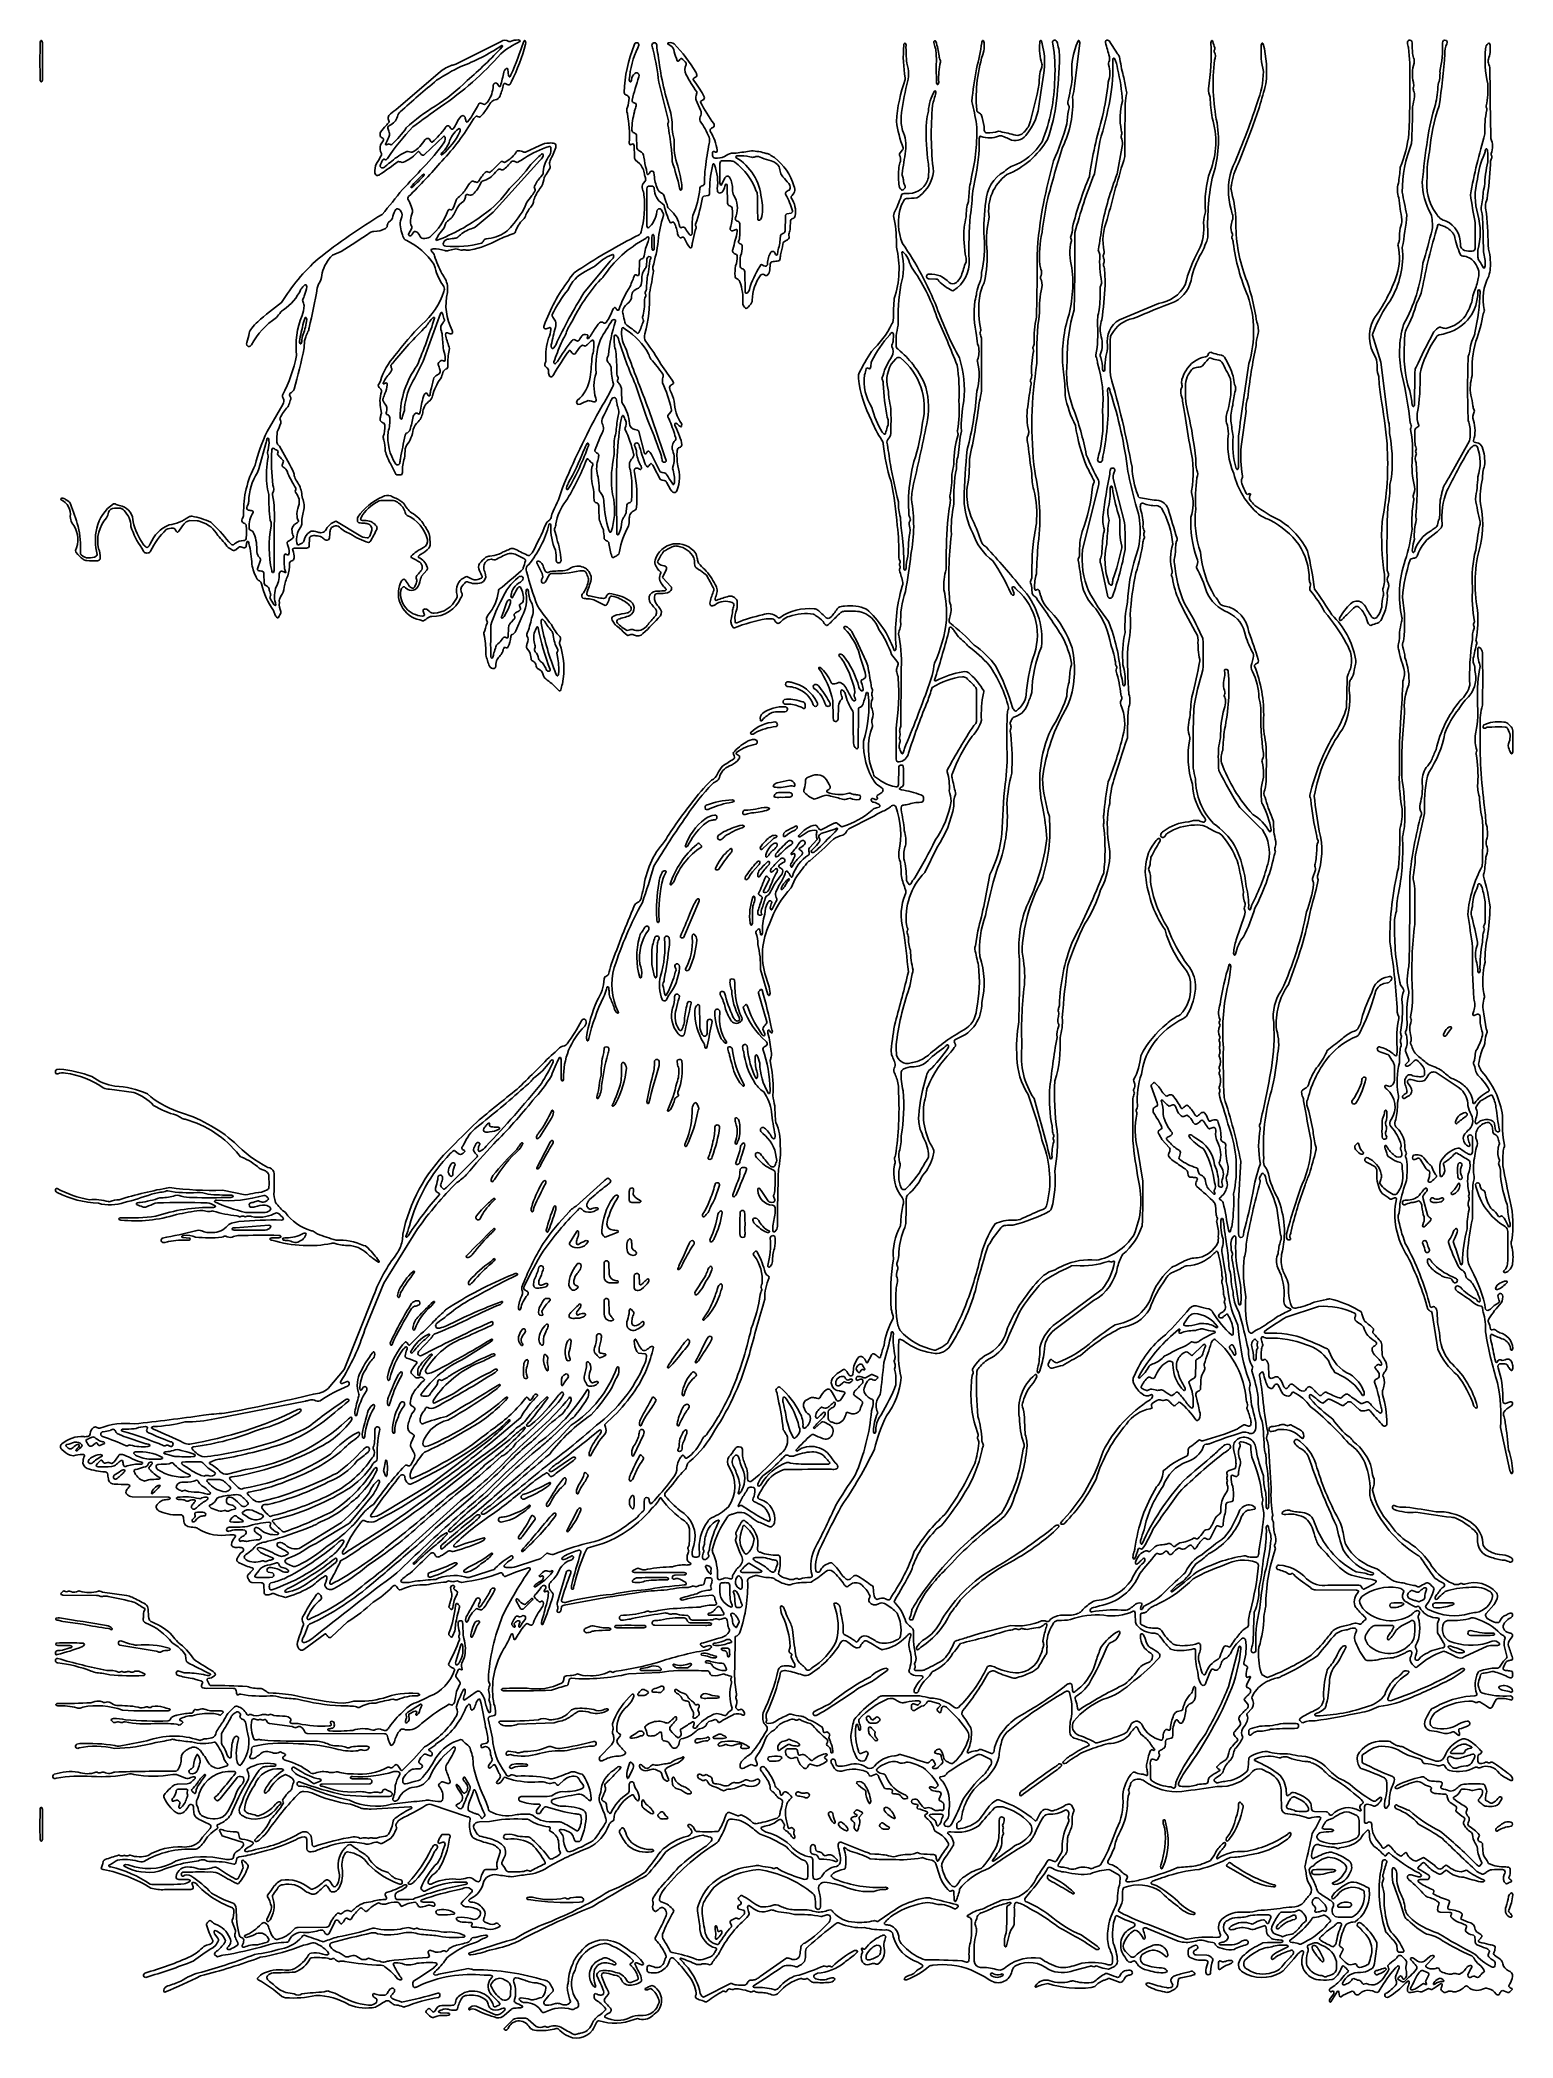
# Model space of a CAD drawing. Header units: metres. Extents: x 4.5 to 22.5, y 0.1 to 24.7.
import ezdxf

# ---------------------------------------------------------------- set-up
doc = ezdxf.new("R2010")
doc.units = ezdxf.units.M

msp = doc.modelspace()

# ---------------------------------------------------------------- linework, layer by layer
at = {"layer": 'Layer 1', "color": 0}
for points in [[(4.4797, 24.62243, -0.0062), (4.4797, 24.16697, -0.159), (4.472, 24.14383, -0.4821), (4.45925, 24.14383, -0.159), (4.45155, 24.16697, -0.0062), (4.45155, 24.62243, -0.159), (4.45925, 24.64558, -0.4821), (4.472, 24.64558, -0.159), (4.4797, 24.62243)], [(10.97855, 7.62599, 0.1583), (11.53852, 8.33201), (11.54384, 8.34164, -0.4718), (11.55668, 8.34151), (11.5616, 8.33266, -0.1717), (11.54666, 8.23323, 0.0409), (11.47702, 8.08659, -0.0426), (11.22182, 7.75398, 0.0846), (10.71422, 7.27157, 0.0123), (9.9845, 6.64004, 0.0802), (9.87619, 6.55295, 0.3437), (9.87619, 6.53758, 0.221), (9.89673, 6.53241, 0.1093), (9.9295, 6.54584, 0.0211), (10.62095, 7.08641, 0.0188), (11.2879, 7.62602, 0.1312), (11.87438, 8.36963, 0.0822), (11.90399, 8.47374, 0.3502), (11.88558, 8.50378), (11.80276, 8.51334), (11.78414, 8.53391, -0.1391), (11.75289, 8.65878, -0.1614), (11.7605, 8.68183, -0.4716), (11.77334, 8.68195, 0.0491), (11.84084, 8.56114, 0.4166), (11.89848, 8.55099, -0.0077), (11.95222, 8.59248, -0.1779), (11.97861, 8.59628, -0.3433), (11.98999, 8.58487, -0.0248), (11.90303, 8.31027, -0.1079), (11.42801, 7.67419, 0.0302), (11.39213, 7.63564, 0.1833), (11.39074, 7.6284, 0.0525), (11.39754, 7.60424, -0.2542), (11.39272, 7.52099, 0.0648), (11.21646, 7.25186, -0.472), (11.20363, 7.25192), (11.1988, 7.26071, -0.141), (11.1988, 7.29298, -0.0783), (11.30544, 7.48386, 0.0112), (11.34055, 7.53343, 0.1785), (11.34439, 7.55988, 0.3456), (11.3331, 7.57117), (11.32456, 7.5682, -0.0086), (10.81981, 7.16598, 0.0802), (10.7115, 7.07889), (10.70853, 7.07035, 0.3456), (10.71982, 7.05906, 0.1785), (10.74628, 7.0629), (10.94353, 7.19608, -0.0112), (10.9931, 7.2312, -0.1785), (11.01955, 7.23503, -0.3468), (11.03084, 7.22374), (11.02778, 7.21529), (11.00395, 7.1942), (10.79404, 7.03951, -0.0444), (10.75382, 7.00415, -0.3293), (10.71788, 7.00152, -0.077), (10.69668, 7.02812, 0.3389), (10.67432, 7.04273, 0.0209), (10.4864, 6.91158, -0.0142), (10.04056, 6.55305, 0.0466), (9.57176, 6.18919, 0.0294), (9.53588, 6.15077, 0.3437), (9.53588, 6.13539, 0.221), (9.55645, 6.13022, -0.0239), (9.90954, 6.24129, -0.4915), (9.9174, 6.23343), (9.91406, 6.22526, -0.0976), (9.89095, 6.20475, -0.0336), (9.55639, 6.08171, -0.1533), (9.50058, 6.07868, 0.2514), (9.45696, 6.07382, -0.0578), (9.37262, 6.0199, -0.1138), (9.33983, 6.0066, -0.2557), (9.31755, 6.01483, -0.0601), (9.30743, 6.03122, 0.1241), (9.28825, 6.05594, 0.1751), (9.27616, 6.05984, 0.1756), (9.24117, 6.04326, -0.0115), (8.9945, 5.80473, 0.0802), (8.88622, 5.71764, 0.3481), (8.88631, 5.70217, 0.1627), (8.90945, 5.69438, 0.0786), (9.0599, 5.70845, -0.0183), (9.31427, 5.73246, -0.1655), (9.67141, 5.76368, 0.1426), (9.72361, 5.75668, -0.0074), (10.02942, 5.85262), (10.04916, 5.87354, -0.075), (10.24119, 6.02185, -0.3015), (10.25452, 6.01956, -0.3836), (10.25774, 5.98912, -0.0935), (10.23961, 5.97297, 0.0858), (10.15463, 5.90327, 0.3467), (10.15475, 5.8878, 0.1627), (10.17789, 5.88, 0.0404), (10.2785, 5.88226, -0.0079), (10.58299, 5.97968), (10.60393, 5.98967), (10.675, 6.05226, -0.1824), (10.68224, 6.05368, -0.0525), (10.7064, 6.04685, 0.171), (10.76988, 6.04159, -0.0417), (11.16304, 6.17307, 0.0927), (11.56256, 6.33042, 0.0188), (11.79466, 6.5003, -0.1093), (11.86256, 6.56913, 0.1943), (11.87361, 6.59441), (11.87546, 6.66374, -0.0908), (11.87964, 6.72422, -0.2924), (11.90571, 6.74068, -0.2924), (11.93158, 6.72391, -0.0051), (11.94192, 6.67358, 0.4946), (11.96169, 6.66405, 0.0644), (12.01137, 6.71782, 0.0347), (12.22144, 6.97092, 0.1297), (12.27369, 7.07335, -0.1487), (12.31394, 7.21681, -0.1389), (12.34559, 7.25864, -0.3269), (12.35469, 7.2579, -0.0917), (12.37322, 7.23479, 0.1279), (12.38587, 7.22114, 0.2835), (12.39481, 7.22099, 0.1345), (12.58783, 7.45166, -0.1786), (12.61255, 7.48668, 0.0991), (12.64114, 7.51093, 0.0425), (12.92629, 7.99857, 0.0481), (13.19056, 8.81711, 0.061), (13.30072, 9.2322, -0.1019), (13.31792, 9.28743, 0.1991), (13.31693, 9.30457), (13.31056, 9.32078, -0.1991), (13.30957, 9.33792, 0.0543), (13.32238, 9.36882, 0.1873), (13.22681, 9.70979), (13.21744, 9.72123, -0.3216), (13.21713, 9.73908, -0.0888), (13.24303, 9.76507, -0.3808), (13.25825, 9.76476), (13.26938, 9.74239, -0.0562), (13.3613, 9.50312, 0.1957), (13.39592, 9.46454, -0.3307), (13.41061, 9.44205, 0.1224), (13.35653, 9.17707, 0.006), (13.16621, 8.50115, -0.0772), (12.7414, 7.5647, -0.0982), (12.42788, 7.17638, 0.1951), (12.40221, 7.14228, -0.098), (12.38173, 7.08786, 0.0522), (12.22747, 6.90301), (12.13444, 6.79912, 0.3256), (12.13444, 6.75247, 0.0305), (12.31174, 6.57817, -0.349), (12.48537, 6.15018, 0.1042), (12.46451, 6.03744, 0.1727), (12.47352, 6.013), (12.48388, 6.0079, 0.1128), (12.53487, 6.0079, 0.2255), (12.55129, 6.02296, 0.075), (12.55544, 6.05743, -0.2003), (12.65543, 6.44412, -0.1536), (12.70187, 6.49049, 0.0858), (12.9106, 6.62207, 0.3052), (12.91404, 7.11812, -0.2733), (12.91317, 7.23825, 0.0586), (12.99048, 7.33682, -0.2367), (13.02219, 7.36021, -0.1066), (13.0608, 7.35807), (13.07117, 7.35297, -0.1705), (13.08026, 7.32843, 0.0152), (13.0854, 7.22779, 0.0448), (13.1358, 7.09288, -0.0431), (13.1439, 6.98555, 0.0747), (13.14808, 6.95112, 0.4719), (13.19789, 6.94227, 0.0252), (13.53811, 7.263, 0.2647), (13.63698, 7.47028, 0.1234), (13.61947, 7.51468, 0.0145), (13.58337, 7.57135), (13.57836, 7.62822, 0.016), (13.51184, 7.99359, 0.109), (13.49523, 8.04996, -0.2465), (13.49699, 8.06855), (13.52156, 8.09445, -0.3224), (13.53941, 8.09414, -0.1094), (13.78787, 7.77585, -0.1397), (13.82561, 7.61541, 0.1624), (13.83341, 7.59227, 0.3473), (13.84887, 7.59218, 0.2738), (13.91539, 7.73071, 0.2872), (13.88931, 7.7666, -0.059), (13.87687, 7.77486, -0.0868), (13.84235, 7.8294, -0.3848), (13.85797, 7.93314, -0.0293), (13.91706, 7.96339, -0.1137), (13.94299, 7.96828, -0.059), (13.99283, 7.96036), (14.00833, 7.95566, 0.2561), (14.03088, 7.9642, -0.0987), (14.11027, 8.06338, -0.405), (14.1679, 8.05327, -0.0505), (14.2282, 7.9461, 0.1829), (14.24596, 7.92587), (14.25756, 7.92491, 0.204), (14.29162, 7.94236, 0.038), (14.33871, 8.01902, 0.3079), (14.33623, 8.03232, 0.1646), (14.31501, 8.04293, -0.0451), (14.27253, 8.04891, -0.5344), (14.18291, 8.19623, -0.1177), (14.32503, 8.31122, -0.3156), (14.35371, 8.30188, -0.0257), (14.39093, 8.24261, 0.51), (14.43848, 8.25049), (14.44272, 8.28484, -0.157), (14.50147, 8.45546, -0.42), (14.55886, 8.46557, -0.1155), (14.60134, 8.40608), (14.60666, 8.39655, 0.4619), (14.61959, 8.39655), (14.66135, 8.4815, -0.1504), (14.67908, 8.50291, -0.2128), (14.71367, 8.49666, -0.0106), (14.75868, 8.45836, 0.4781), (14.7792, 8.46727, -0.0242), (14.82167, 8.60915, -0.1027), (14.93132, 8.93217, 0.1393), (14.93132, 8.98161), (14.92172, 9.00407, -0.0372), (14.91065, 9.05335, -0.0565), (14.93577, 9.67065, -0.1494), (15.02434, 10.07708), (15.02858, 10.13471, -0.0616), (15.0529, 10.32643, 0.2336), (15.04433, 10.42475, -0.2213), (14.95192, 10.82654, 0.1432), (14.95446, 10.88287, -0.1317), (14.94929, 10.9157, 0.0524), (14.96207, 10.94664, 0.052), (14.99978, 11.71027, 0.0864), (14.98218, 11.87829, -0.0122), (14.95641, 11.94378), (14.94462, 11.96405, -0.1771), (14.95198, 12.03372, 0.2043), (14.95006, 12.09705, -0.0074), (14.92463, 12.16115), (14.91346, 12.18083), (14.9095, 12.23828, -0.0318), (14.96061, 12.58487, 0.0107), (15.11991, 13.19892, 0.0126), (15.0581, 13.71765, -0.175), (15.086, 14.16061, 0.139), (15.086, 14.21005, -0.0344), (15.03443, 14.3746, 0.0233), (15.02224, 14.54804, -0.1233), (15.00374, 14.67696, 0.1444), (14.96451, 15.23216, 0.4605), (14.91458, 15.24092, -0.0898), (14.79067, 15.16793, -0.009), (14.40436, 14.96644, 0.1923), (14.35436, 14.91848, -0.2296), (14.31442, 14.88257, 0.09), (14.19868, 14.83177, -0.0195), (13.90834, 14.56527, 0.1007), (13.87427, 14.53746, 0.0102), (13.72741, 14.34401), (13.68135, 14.23538, 0.1082), (13.41439, 13.79078, 0.1899), (13.36848, 13.14178, -0.0724), (13.42054, 12.93657, -0.1614), (13.41293, 12.91352, -0.4802), (13.40016, 12.91349), (13.39518, 12.92227), (13.30193, 13.22992, 0.0764), (13.26932, 13.53759, 0.1256), (13.24773, 13.68058, -0.2461), (13.24949, 13.69918, -0.0167), (13.26496, 13.7156), (13.27396, 13.72507, -0.3834), (13.28909, 13.72476), (13.29339, 13.7152), (13.30311, 13.66545), (13.30738, 13.65593, 0.4759), (13.32012, 13.65602, 0.159), (13.32782, 13.67916, -0.0989), (13.35678, 13.91026, -0.1318), (13.39289, 14.05143, -0.1826), (13.41061, 14.07166), (13.42184, 14.07278, -0.5132), (13.44164, 14.05183, 0.1171), (13.42404, 13.98782, 0.1719), (13.43113, 13.96536, 0.4715), (13.44396, 13.9653), (13.45504, 13.98764, -0.016), (13.50343, 14.08289, 0.1543), (13.49746, 14.11485, -0.1729), (13.49229, 14.17824, -0.0193), (13.53053, 14.26246, 0.0285), (13.60434, 14.39539, 0.0083), (13.61174, 14.42744, -0.4855), (13.63222, 14.43632, -0.1047), (13.67321, 14.37702), (13.67853, 14.36749, 0.4705), (13.6914, 14.36755), (13.69638, 14.37634, -0.1856), (13.89547, 14.63763, 0.2396), (13.90274, 14.64791, 0.1172), (13.90057, 14.67247, -0.265), (13.90496, 14.72463), (13.99787, 14.82595, 0.1764), (13.99932, 14.83288, 0.0472), (13.99326, 14.85791, -0.1685), (13.99326, 14.9049, 0.1158), (13.99592, 14.93055, 0.2894), (13.9889, 14.93912, 0.1724), (13.8895, 14.92415, -0.0285), (13.78759, 14.86187), (13.77889, 14.85905, -0.4911), (13.771, 14.86694), (13.77428, 14.87517, -0.0751), (13.8774, 14.96721, -0.1381), (13.97528, 15.00301, -0.2109), (13.99954, 14.9928), (14.00576, 14.97962, 0.0316), (14.02383, 14.95329, 0.3071), (14.05715, 14.95143), (14.19197, 15.01866, -0.1089), (14.22495, 15.03193, -0.2292), (14.24945, 15.02435), (14.29471, 14.98618, 0.2411), (14.3134, 14.98568, 0.0997), (14.67639, 15.18857, -0.1331), (14.73038, 15.21842, -0.0084), (14.76243, 15.22582, 0.5668), (14.76243, 15.2562, 0.1252), (14.69526, 15.28451), (14.68004, 15.288, -0.3689), (14.66504, 15.32454, -0.3113), (14.67293, 15.33122, -0.1262), (14.69616, 15.32776, 0.1459), (14.73211, 15.31931, 0.4769), (14.73997, 15.33803, 0.0534), (14.73313, 15.35313, -0.3391), (14.74718, 15.375, 0.0497), (14.79247, 15.40414, 0.2323), (14.80979, 15.43808, 0.2558), (14.78739, 15.46769, -0.0741), (14.70668, 15.53191, -0.1587), (14.57037, 16.03793, 0.1017), (14.6272, 16.60962, 0.159), (14.6195, 16.63276, 0.4802), (14.60672, 16.63279), (14.60174, 16.62401, -0.0089), (14.56557, 16.495, -0.2232), (14.51719, 16.44893, 0.1969), (14.50639, 16.42406), (14.50345, 15.96853, -0.1626), (14.49565, 15.94539, -0.348), (14.48028, 15.94539, -0.2127), (14.44572, 16.01349, -0.0063), (14.44213, 16.31918, 0.0896), (14.43632, 16.40621, -0.0858), (14.34279, 16.62135, 0.1526), (14.31284, 16.6637, 0.3456), (14.29747, 16.66373, 0.1756), (14.29029, 16.64127, 0.1165), (14.30789, 16.57717, -0.2422), (14.29793, 16.54691, 0.175), (14.26013, 16.47189), (14.25589, 16.30882, -0.3555), (14.23384, 16.27877, -0.3555), (14.19995, 16.29424), (14.19581, 16.32868), (14.19327, 16.53438, 0.0977), (14.02123, 16.92899), (14.01841, 16.93768, -0.4911), (14.0263, 16.94557), (14.03453, 16.94229, -0.1304), (14.16635, 16.76468), (14.17452, 16.75039, 0.2111), (14.19902, 16.73981, 0.1055), (14.26238, 16.75611, -0.1935), (14.28243, 16.75716, -0.0281), (14.31096, 16.7394), (14.32732, 16.72963), (14.35322, 16.69408, -0.0074), (14.41757, 16.57497, 0.1346), (14.44934, 16.53317, 0.2764), (14.46169, 16.53135, 0.2764), (14.46914, 16.54137), (14.46868, 16.55369, 0.0527), (14.45543, 16.58896, -0.1492), (14.45946, 16.62153), (14.46434, 16.63644), (14.4568, 16.67775, 0.0785), (14.30458, 17.04522, -0.0184), (14.26931, 17.08426), (14.26634, 17.0928, -0.3456), (14.27764, 17.1041, -0.2427), (14.31931, 17.08937, -0.1068), (14.51221, 16.69931, 0.1526), (14.54215, 16.65696, 0.3456), (14.55753, 16.65692, 0.1771), (14.56468, 16.67945, 0.071), (14.545, 16.75159), (14.54002, 16.76706, -0.2554), (14.54825, 16.78934), (14.56155, 16.79568, 0.0315), (14.58772, 16.81369, 0.2591), (14.59335, 16.8527, 0.0446), (14.53098, 17.05772, 0.125), (14.36702, 17.38609, -0.0286), (14.33119, 17.42458), (14.32822, 17.43312, -0.3456), (14.33951, 17.44441, -0.2427), (14.38118, 17.42968, -0.0399), (14.42428, 17.38402, -0.0251), (14.62216, 16.96327, 0.0061), (14.66253, 16.72644, 0.1089), (14.67914, 16.67007, -0.1361), (14.67388, 16.63743, 0.1681), (14.67388, 16.59041, -0.136), (14.67914, 16.5578, 0.2324), (14.67497, 16.42827, -0.1938), (14.67673, 16.30715, 0.1407), (14.67398, 16.25028, -0.1316), (14.67914, 16.21749, 0.1893), (14.68713, 15.64691), (14.69542, 15.6134, 0.1271), (14.71726, 15.59459, -0.0519), (14.76688, 15.56028, 0.122), (14.95161, 15.47842), (14.96736, 15.47338, 0.2313), (14.98929, 15.47997, 0.1727), (14.99839, 15.50444), (15.0013, 15.7125, -0.3554), (15.02335, 15.74251, -0.3553), (15.05723, 15.72704), (15.06138, 15.6926, -0.0125), (15.06017, 15.50441, -0.1969), (15.04937, 15.47954, -0.0708), (15.03381, 15.47041, 0.1422), (15.01154, 15.45352, 0.3697), (15.012, 15.44739), (15.03499, 15.4396, -0.0402), (15.27342, 15.37549, -0.2384), (15.30368, 15.35551, -0.1127), (15.30368, 15.30452), (15.29857, 15.29416, -0.1702), (15.27404, 15.28506, 0.0767), (15.10893, 15.25682, 0.0435), (15.05138, 15.24819, 0.2384), (15.0353, 15.23207, 0.0773), (15.03121, 15.1977, -0.0261), (15.07026, 14.93637, -0.1278), (15.08412, 14.75074, 0.1244), (15.0654, 14.5911, -0.0753), (15.09541, 14.34286, 0.2127), (15.12997, 14.27477, 0.4265), (15.15085, 14.28424, -0.0862), (15.20112, 14.3561, 0.0215), (15.45001, 14.81797, 0.1113), (15.64616, 15.29908, 0.0379), (15.62224, 15.42648, 0.0876), (15.59898, 15.66058, -0.1939), (15.59907, 15.67995, -0.0276), (15.92571, 16.22946), (15.94183, 16.24428, 0.1408), (15.9573, 16.29069, 0.0087), (15.9573, 16.65872, 0.1408), (15.94183, 16.70513, 0.0308), (15.84883, 16.79772), (15.83355, 16.81341, 0.1438), (15.78736, 16.82866, 0.1112), (15.41471, 16.69674), (15.40321, 16.671, -0.0332), (15.34492, 16.50088, 0.0197), (15.12282, 15.88766, -0.3113), (15.00343, 15.78071, -0.1877), (14.97955, 15.78925, -0.1735), (14.97036, 15.81379), (14.96912, 16.19605, 0.0553), (14.99622, 16.81136, 0.0529), (14.97723, 16.88394, -0.124), (14.97723, 16.93106), (14.98459, 16.94956, 0.1159), (14.99471, 16.99677), (14.97887, 17.02038, -0.0324), (14.91396, 17.10044, 0.0664), (14.75896, 17.40945, 0.2505), (14.51663, 17.63118, 0.0245), (14.33629, 17.63325, 0.1408), (14.28989, 17.61778, 0.0112), (14.16574, 17.49709, -0.0302), (14.12722, 17.46124, -0.3354), (14.10912, 17.4613, -0.1018), (14.08771, 17.48487, 0.1272), (14.01188, 17.55956, 0.0545), (13.95511, 17.5956, 0.135), (13.65731, 17.56974, 0.1393), (13.57864, 17.5271, -0.0404), (13.5382, 17.49196, -0.3282), (13.50185, 17.48939, -0.0761), (13.47976, 17.51652), (13.4736, 17.5297, 0.1969), (13.44873, 17.5405, 0.027), (13.37386, 17.54115, 0.0491), (12.98327, 17.42965, -0.3909), (12.96171, 17.43989, -0.0347), (12.94445, 17.4837, -0.1188), (12.93742, 17.52169, 0.0622), (12.96097, 17.64609, -0.1087), (12.97758, 17.70246, 0.2313), (12.97684, 17.72117, 0.1051), (12.95367, 17.74175, 0.2518), (12.74493, 17.71415, -0.1074), (12.71201, 17.70091, -0.385), (12.68414, 17.71728, -0.1475), (12.6838, 17.74988, -0.0293), (12.73008, 17.88811, 0.197), (12.72999, 17.90745, 0.0097), (12.65153, 18.05545), (12.64083, 18.07569), (12.60658, 18.10328, 0.0231), (12.5207, 18.16241, -0.1303), (12.49895, 18.18131, -0.0856), (12.49415, 18.21577, 0.0462), (12.48555, 18.29179, 0.2353), (12.28659, 18.43258, 0.1393), (12.23715, 18.43258, 0.0352), (12.13522, 18.38027), (12.11362, 18.37092, 0.0338), (12.04129, 18.24779, 0.3579), (12.05069, 18.21914, 0.1253), (12.11786, 18.19084), (12.13305, 18.18734, -0.461), (12.14549, 18.14446, -0.0126), (12.10316, 18.06217, 0.2431), (12.10369, 18.04345), (12.20368, 17.93662, -0.2445), (12.20931, 17.90157, -0.2055), (12.1604, 17.85943, -0.031), (12.05397, 17.85111, 0.0753), (12.01951, 17.8469, 0.2389), (12.00342, 17.83082, 0.1785), (12.01827, 17.73129, -0.0093), (12.05837, 17.67929, -0.3753), (12.07334, 17.57568, -0.0213), (11.85798, 17.35834, -0.3218), (11.75342, 17.33981, 0.1274), (11.71205, 17.34686), (11.69714, 17.34197, -0.0452), (11.67174, 17.33603, -0.1754), (11.665, 17.33746), (11.64068, 17.35942, 0.0289), (11.54576, 17.44466, -0.048), (11.5117, 17.47241, -0.0084), (11.4811, 17.52571, -0.1874), (11.47866, 17.55312, -0.1971), (11.49858, 17.57119, -0.0072), (11.5376, 17.58752, -0.0357), (11.6654, 17.61193, 0.1393), (11.69828, 17.63177, 0.4232), (11.70868, 17.68912, 0.1273), (11.57605, 17.78413, 0.121), (11.47659, 17.81838, 0.3467), (11.44642, 17.79997), (11.44296, 17.78478, -0.1253), (11.41462, 17.71759, -0.1955), (11.39553, 17.70564), (11.38597, 17.70818, 0.0264), (11.25439, 17.77185, 0.1016), (11.18256, 17.78812, -0.0719), (11.12235, 17.79403, -0.4705), (11.11347, 17.84387, 0.13), (11.18618, 17.99769, 0.1239), (11.18615, 18.04531, 0.0061), (11.1618, 18.10424, 0.3079), (11.12842, 18.12831, 0.0312), (11.08247, 18.12946, -0.0651), (10.73471, 18.09737, 0.1988), (10.70952, 18.08624, 0.0144), (10.6668, 18.00218, -0.1531), (10.64802, 17.98331, -0.2925), (10.62165, 17.98361, -0.2924), (10.61086, 18.00766, -0.0863), (10.61928, 18.03426, 0.0778), (10.62726, 18.05815), (10.61878, 18.09901, 0.0277), (10.55629, 18.2284), (10.55375, 18.2374, -0.3426), (10.56514, 18.24878, -0.2343), (10.60613, 18.23464, -0.1446), (10.63725, 18.17648, 0.1299), (10.66507, 18.11987, 0.1968), (10.68415, 18.10783), (10.69381, 18.11024, -0.0523), (10.72474, 18.12302, -0.0196), (10.89781, 18.13267, 0.1058), (10.9625, 18.1608, -0.2415), (11.13046, 18.17404, -0.1102), (11.17427, 18.14601, -0.0528), (11.20768, 18.09682, -0.1698), (11.22364, 18.02297, -0.0173), (11.16774, 17.85297, 0.3826), (11.1842, 17.82497, 0.061), (11.21922, 17.81996, 0.0567), (11.37601, 17.79119, 0.336), (11.41109, 17.82048, -0.336), (11.44618, 17.84978, -0.113), (11.68616, 17.77071, -0.281), (11.74964, 17.67912, -0.281), (11.6972, 17.58078, -0.0364), (11.55535, 17.53765, 0.4616), (11.54663, 17.48778, 0.108), (11.66444, 17.39878, 0.1343), (11.69714, 17.40385), (11.71205, 17.40874, -0.128), (11.75345, 17.40165, 0.2803), (11.89749, 17.44237, -0.0265), (11.99699, 17.55919, 0.398), (12.01276, 17.66419, -0.0657), (11.97019, 17.71437, -0.3086), (11.93729, 17.81294, -0.3086), (12.0171, 17.87954, -0.0074), (12.11835, 17.88375, 0.1627), (12.1415, 17.89155, 0.2896), (12.14326, 17.89931, 0.0976), (12.13203, 17.91818, -0.0131), (12.09326, 17.96174, -0.3266), (12.0803, 18.10455, 0.2689), (12.07916, 18.11117, 0.043), (12.0515, 18.13895, -0.0866), (12.01703, 18.1935, -0.2042), (12.00735, 18.26193, -0.2877), (12.23156, 18.46033, -0.2877), (12.50776, 18.34481, -0.0886), (12.51417, 18.3317, -0.0211), (12.52831, 18.27254, 0.0717), (12.54192, 18.22428, 0.0112), (12.61765, 18.14533, -0.0748), (12.7457, 17.96413, -0.2528), (12.75697, 17.82451, 0.0194), (12.74552, 17.79116), (12.74623, 17.7789, 0.3422), (12.75765, 17.76752), (12.76671, 17.76996, -0.0346), (12.9136, 17.81714, -0.4572), (13.01823, 17.74153, -0.0698), (13.01124, 17.65884, 0.1102), (12.99033, 17.51541, 0.1632), (12.99809, 17.49224, 0.2912), (13.01412, 17.49162, -0.0568), (13.32937, 17.58817, -0.3024), (13.50971, 17.56333), (13.52122, 17.55402, 0.328), (13.53941, 17.55402, -0.173), (13.96183, 17.66419, -0.1408), (14.00823, 17.64872, 0.0112), (14.11027, 17.55383, 0.3256), (14.15692, 17.55383, 0.0851), (14.24469, 17.66298), (14.26068, 17.67792, -0.1527), (14.33651, 17.69491, -0.1454), (14.6061, 17.65877, -0.1275), (14.94165, 17.16148), (14.94697, 17.15186, 0.4724), (14.95981, 17.15196), (14.96473, 17.1608, 0.0687), (14.96856, 17.19496, -0.0884), (15.04384, 17.94225, 0.0878), (15.0537, 17.98581, 0.0186), (15.01113, 18.13555, -0.2002), (15.01212, 18.15269), (15.01865, 18.16853, 0.2091), (15.01197, 18.19947, -0.18), (15.01197, 18.21494), (15.0185, 18.23078, 0.2002), (15.01949, 18.24792, -0.108), (15.00232, 18.30314, 0.0393), (14.98437, 18.68673, 0.032), (14.90703, 19.22814, -0.0565), (14.81261, 19.69059, 0.1268), (14.79507, 19.73493, -0.047), (14.66773, 19.97884, -0.0931), (14.50713, 20.49528, -0.1075), (14.51149, 20.55183, -0.0359), (14.66807, 20.82835, 0.0837), (14.91882, 21.16542), (14.93132, 21.18385), (14.93617, 21.24087, -0.0266), (14.94651, 21.47804, 0.1438), (14.97256, 22.10898, 0.0562), (14.94678, 22.45393, -0.1563), (14.9444, 22.53202, 0.0426), (15.03171, 22.73472), (15.03517, 22.74997, -0.2343), (15.05138, 22.76597, -0.0753), (15.08585, 22.77017, 0.3412), (15.35383, 22.92697, 0.1135), (15.36883, 23.00474, 0.0666), (15.35562, 23.20361, -0.0384), (15.34235, 23.65001, -0.0338), (15.3675, 23.77954, -0.1294), (15.44197, 24.02695, -0.4678), (15.45472, 24.02695, -0.2167), (15.45979, 24.00638, 0.0265), (15.41771, 23.85308, 0.0536), (15.42994, 23.03494, -0.1976), (15.26102, 22.74134, -0.1405), (15.22355, 22.71696, -0.0317), (15.09689, 22.70706, 0.1988), (15.07171, 22.69592, 0.0222), (15.02629, 22.60457, 0.1685), (15.04789, 22.15337, -0.0575), (15.46923, 21.36815, 0.0374), (15.7467, 20.74844, -0.099), (15.80344, 20.21891, 0.0656), (15.77251, 19.84766, 0.04), (15.7338, 19.54605, 0.1007), (15.71085, 19.38338, 0.064), (15.67969, 18.95048, 0.0671), (15.64931, 18.57867, 0.0482), (15.62713, 17.75168, -0.174), (15.63415, 17.57549, 0.0738), (15.62079, 17.5147, 0.2124), (15.63128, 17.49013, -0.0405), (15.928, 17.21723, -0.0932), (16.19326, 16.95655, -0.0591), (16.39939, 16.45181, 0.1547), (16.42943, 16.40946, 0.3363), (16.44753, 16.40936, 0.2068), (16.56905, 16.60705, -0.0539), (16.64785, 17.05419, 0.3237), (16.45511, 17.89637, 0.0294), (16.41669, 17.93226, 0.3437), (16.40131, 17.93226, 0.2206), (16.39614, 17.91181), (16.41885, 17.85294), (16.41814, 17.84078, -0.3456), (16.40685, 17.82949), (16.3984, 17.83255, -0.1093), (16.37737, 17.8564, 0.046), (16.15941, 18.25302, -0.1563), (15.9125, 18.59392, -0.112), (15.80428, 19.01164, -0.0183), (15.84369, 19.62179, 0.0448), (15.96256, 20.33824, 0.1264), (15.97023, 20.70343, -0.26), (15.97023, 20.72289, 0.1427), (15.9813, 20.89023, -0.0931), (15.9589, 21.02252, -0.0879), (15.93651, 21.4471, 0.0614), (15.95897, 21.54839, -0.0791), (15.99442, 21.66762, 0.1255), (16.02078, 21.79595, 0.0673), (16.05172, 22.22908, -0.0574), (16.07415, 22.67071, -0.2565), (16.29581, 23.03686, -0.0462), (16.38516, 23.1022, 0.1813), (16.76266, 23.40532, 0.0936), (16.91797, 24.17814, 0.0588), (16.89619, 24.60944), (16.89118, 24.62519, -0.2274), (16.89761, 24.64709, -0.4691), (16.94451, 24.63716, -0.06), (16.97907, 24.4558, -0.022), (16.94037, 23.90824, -0.0631), (16.82902, 23.43177, -0.1624), (16.3309, 23.00177, 0.2814), (16.11282, 22.47735, 0.0677), (16.08265, 22.10533, -0.0823), (16.0515, 21.67242, 0.1112), (15.99062, 21.45487, 0.0681), (16.00949, 21.09417, -0.1991), (16.0085, 21.07703), (16.00212, 21.06082, 0.1991), (16.00113, 21.04368, -0.108), (16.0183, 20.98845, -0.0072), (16.01858, 20.34409, -0.0334), (15.99346, 20.21452, -0.0223), (15.86974, 19.50293, -0.0569), (15.84369, 19.15773, 0.0991), (15.8695, 18.86029, 0.0605), (15.9125, 18.74861, -0.0289), (16.01772, 18.48258, 0.1188), (16.04479, 18.44777), (16.07928, 18.42039, -0.0137), (16.50959, 17.92258, -0.2226), (16.75468, 17.19487, 0.0906), (16.63585, 16.63307, -0.0915), (16.62186, 16.58518, -0.0065), (16.59448, 16.51975, -0.2695), (16.42773, 16.33437, 0.2072), (16.39429, 16.30931, -0.0078), (16.37248, 16.26773, 0.1346), (16.37758, 16.23506, -0.188), (16.37681, 16.18015), (16.37139, 16.16025), (16.3787, 16.11666, -0.043), (16.38983, 15.64159, 0.0437), (16.33022, 15.26808, -0.1208), (16.20164, 14.43759, 0.023), (16.06719, 13.89142, 0.1083), (15.99838, 13.38949, -0.1426), (16.0222, 12.82265, -0.3223), (15.72486, 12.38245, 0.0646), (15.69324, 12.36558, 0.2496), (15.68449, 12.34343), (15.68863, 12.33041), (15.69891, 12.30767, -0.2294), (15.69943, 12.28904, 0.0407), (15.64322, 12.21139, 0.0966), (15.35782, 11.78548, 0.0833), (15.34356, 11.73786, -0.0678), (15.31776, 11.60898, 0.1836), (15.42653, 11.02327, -0.1876), (15.42412, 10.94521, -0.1396), (15.29697, 10.70164, -0.1027), (15.10973, 10.45575, 0.1408), (15.09426, 10.40934, -0.0069), (15.08897, 10.10526), (15.07499, 10.05737, 0.069), (15.00182, 9.75932, -0.1256), (14.98023, 9.61632, 0.1178), (14.99028, 9.56859, -0.1284), (14.98317, 9.52719, 0.1962), (14.98295, 9.43784, -0.1368), (14.98218, 9.37235, 0.0754), (14.97104, 9.29498, 0.0654), (14.9926, 8.85684, 0.0725), (15.01896, 8.79038, 0.157), (15.43872, 8.55056, 0.197), (15.45806, 8.55065, -0.0111), (15.50691, 8.5762, 0.0929), (15.59944, 8.63573, 0.0329), (15.82111, 9.09469, 0.0343), (16.00475, 9.68448, -0.0841), (16.18546, 10.10436, -0.1185), (16.40694, 10.14854, 0.0495), (16.49251, 10.15578, -0.008), (16.74698, 10.27257), (16.77231, 10.27817, 0.2227), (16.81872, 10.32458, 0.1589), (16.77095, 11.09925, 0.0309), (16.59167, 11.69341, -0.1385), (16.45397, 12.14351, -0.0573), (16.4763, 12.58512, 0.0109), (16.48484, 13.35002, -0.1222), (16.57308, 14.00428, 0.0817), (16.8215, 14.83864, 0.0337), (16.77179, 15.21477, -0.165), (16.87301, 16.17934, 0.058), (17.05499, 16.55424, 0.0889), (17.069, 16.6021, -0.0824), (17.09505, 16.76168, -0.0269), (17.11686, 16.95204, 0.0869), (17.12652, 16.99581, 0.064), (17.01592, 17.31515, 0.0105), (16.70484, 17.77668), (16.69395, 17.79691, 0.0857), (16.65212, 17.83038, -0.1941), (16.64105, 17.85566), (16.63804, 17.90132, 0.1423), (16.61992, 17.98093, -0.26), (16.61992, 18.00039), (16.62607, 18.01307, 0.0848), (16.63705, 18.05564, -0.0173), (16.64807, 18.41523, -0.0114), (16.69287, 18.71074, 0.0828), (16.66193, 19.12679, -0.0804), (16.63882, 19.32024, -0.0223), (16.59334, 19.67652, -0.2182), (16.59114, 19.7985, 0.0856), (16.60058, 19.84206, -0.0991), (16.58619, 20.14773, -0.0129), (16.62824, 20.42493, 0.1991), (16.62725, 20.44207), (16.62087, 20.45828, -0.1991), (16.61988, 20.47542, 0.108), (16.63705, 20.53064, -0.0731), (16.65917, 20.82711, 0.1991), (16.65818, 20.84425), (16.65181, 20.86046, -0.1991), (16.65082, 20.8776, 0.108), (16.66799, 20.93283, -0.0717), (16.69287, 21.24762, 0.0108), (16.7014, 22.01252, -0.033), (16.77875, 22.64673, -0.0124), (16.90324, 23.17193, 0.0411), (17.069, 23.62492, -0.0415), (17.08599, 23.78919, 0.0254), (17.09539, 23.82369, 0.1801), (17.08791, 23.85289, -0.1964), (17.08067, 23.89488, 0.0219), (17.13376, 24.17891, -0.1365), (17.20541, 24.6457, -0.4718), (17.21825, 24.64558, -0.1614), (17.22586, 24.62253), (17.16333, 24.08746, -0.0331), (17.13818, 23.95793, -0.13), (17.0161, 23.33751, 0.0144), (16.82874, 22.68955, 0.0125), (16.76272, 22.29151, 0.0778), (16.73596, 21.89242, 0.051), (16.75499, 21.8199, -0.1991), (16.74367, 21.74379, 0.1875), (16.74367, 21.72436, -0.1552), (16.76037, 21.6116, 0.0732), (16.73213, 21.30117, 0.0481), (16.70063, 20.68298, 0.0713), (16.6726, 19.35403, -0.0851), (16.71687, 18.47017, 0.0143), (16.69287, 18.09199, 0.0922), (16.67186, 17.9176, 0.1597), (16.67959, 17.89439, 0.2819), (16.69392, 17.89477), (16.70889, 17.90089, -0.3166), (16.72012, 17.89873, -0.1385), (16.73154, 17.87738, 0.0353), (16.74138, 17.84004, 0.1509), (16.8681, 17.63139, -0.1084), (17.13144, 17.18317, -0.1549), (17.07723, 16.47012, 0.1035), (16.76696, 15.57393, 0.0571), (16.85244, 15.1098, -0.1082), (16.75474, 14.31762, 0.1153), (16.51655, 13.4436, -0.0687), (16.54666, 13.0407, 0.0415), (16.51578, 12.2672, 0.1784), (16.66511, 11.6431, -0.0114), (16.85739, 10.92563, 0.1558), (16.86519, 10.90258, 0.4821), (16.87793, 10.90258, 0.159), (16.88564, 10.92572, -0.0866), (16.90667, 11.11274, 0.2002), (16.90568, 11.12988), (16.89916, 11.14572, -0.1775), (16.89916, 11.16119), (16.90568, 11.17703, 0.2002), (16.90667, 11.19417, -0.1079), (16.8895, 11.24939, 0.0197), (16.88697, 11.3083, -0.0673), (16.85615, 11.7412, -0.0204), (16.94692, 12.3929, -0.1257), (16.96852, 12.53593, 0.1875), (16.96852, 12.55535, -0.0597), (16.95639, 12.58567, -0.0928), (16.9631, 12.65203, 0.1386), (16.96539, 12.70819, -0.1791), (16.96638, 12.7537, 0.0848), (16.97737, 12.79627, -0.0886), (17.13453, 13.56658, 0.023), (17.52047, 14.41813, 0.0545), (17.52276, 14.97216, -0.1432), (17.52023, 15.0285, 0.1622), (17.52023, 15.07466, -0.1432), (17.52276, 15.13099, -0.0321), (17.57626, 15.53798, 0.0344), (17.75665, 16.10008, 0.1759), (17.73063, 16.48169, -0.1991), (17.74196, 16.5578, 0.1873), (17.74196, 16.57726, -0.0523), (17.72918, 16.6082, 0.0618), (17.67176, 16.89805, -0.1991), (17.67275, 16.91519), (17.67912, 16.9314, 0.1991), (17.68011, 16.94854, -0.0541), (17.6673, 16.97945, 0.069), (17.60626, 17.22488, 0.1155), (17.42497, 17.66233, -0.1631), (17.24999, 17.98235, 0.0118), (17.20773, 18.25936, -0.26), (17.20773, 18.27882), (17.21388, 18.29151, 0.0848), (17.22487, 18.33408, -0.0838), (17.25543, 18.61224, 0.0633), (17.38447, 19.16314, -0.1), (17.40164, 19.21843, 0.1941), (17.40155, 19.23776, -0.0052), (17.31502, 19.40863, -0.0618), (17.17289, 19.91619, -0.0652), (17.04537, 20.28367, 0.0418), (17.02625, 20.57392, -0.1022), (17.07265, 21.20814, 0.1019), (17.13088, 21.85418, -0.1374), (17.12324, 22.18836, 0.1991), (17.12225, 22.2055), (17.11587, 22.22171, -0.1991), (17.11488, 22.23885, 0.1171), (17.13601, 22.35156, -0.0352), (17.34466, 22.97801, -0.037), (17.50578, 23.71408, 0.0228), (17.57619, 24.13866, 0.1817), (17.57898, 24.35405, -0.1493), (17.58504, 24.3861, 0.1708), (17.5903, 24.44959, 0.0167), (17.54086, 24.62519, -0.2274), (17.5473, 24.64709, -0.3546), (17.58875, 24.64493), (17.6906, 24.48671, -0.0547), (17.71402, 24.44826, 0.0249), (17.76157, 24.21737, -0.0228), (17.79743, 24.04106, -0.1607), (17.79749, 23.97485, 0.0554), (17.78443, 23.83761, 0.0054), (17.78057, 23.22273, 0.0139), (17.56478, 22.44852, 0.1544), (17.52539, 22.0532, -0.1183), (17.51531, 22.00549, 0.118), (17.52125, 21.96611, -0.118), (17.52719, 21.92673, 0.1183), (17.5171, 21.87905, -0.0524), (17.52988, 21.84808, -0.0279), (17.53672, 21.64127, -0.0288), (17.49724, 21.21668, 0.1277), (17.48338, 21.03105, -0.1496), (17.49108, 20.8222), (17.48149, 20.79973, 0.1767), (17.48316, 20.75113, -0.0848), (17.50717, 20.60916, 0.1589), (17.51488, 20.58602, 0.4821), (17.52762, 20.58602, 0.159), (17.53532, 20.60916, -0.0339), (17.54526, 20.76648, 0.0997), (17.56694, 20.89948, -0.3095), (17.71368, 21.2168), (18.19423, 21.41688, 0.2392), (18.5213, 21.64668, -0.0658), (18.68654, 22.06925, 0.151), (18.74548, 22.41251, -0.0334), (18.77057, 22.5421, -0.103), (18.82857, 23.04097, 0.1726), (18.85178, 23.69883, -0.0192), (18.82755, 23.95304, -0.0897), (18.80812, 24.05581, 0.0477), (18.83748, 24.62243, -0.159), (18.84519, 24.64558, -0.4802), (18.85796, 24.64561), (18.86295, 24.63682, 0.0613), (18.88556, 24.56, -0.202), (18.88568, 24.542), (18.87931, 24.52582, 0.1991), (18.87832, 24.50868, -0.248), (18.88179, 24.40924, 0.0826), (18.91344, 23.63673, -0.1212), (18.85178, 22.95589, 0.0601), (18.80147, 22.23276), (18.78749, 22.18487, 0.0207), (18.74272, 22.07495, 0.0744), (18.60406, 21.74955, -0.2422), (18.39205, 21.43562, 0.0124), (17.8843, 21.23181, 0.242), (17.61774, 21.0343), (17.60524, 21.01589), (17.60039, 20.95885, 0.011), (17.60224, 20.53117, -0.0251), (17.86849, 19.40523, 0.0859), (17.93983, 19.06284, 0.034), (17.9459, 19.04323, 0.2667), (17.97399, 19.02841), (18.14136, 18.99747, -0.341), (18.31396, 18.89163, 0.0099), (18.42258, 18.52629, -0.26), (18.42258, 18.50686), (18.41642, 18.49415, 0.0848), (18.40544, 18.45158, -0.0479), (18.38969, 18.28674, 0.1354), (18.38976, 18.22054, 0.0704), (18.51128, 17.7277, -0.0419), (18.72561, 17.32329), (18.73684, 17.30358), (18.74102, 17.24591, -0.0185), (18.73963, 16.91148, 0.0383), (18.62807, 16.43523, 0.0148), (18.62173, 15.70346, 0.0338), (18.64688, 15.57393, 0.1898), (18.87068, 15.02429, -0.1057), (19.12678, 14.75445, -0.0959), (19.2712, 14.24918, -0.0777), (19.30155, 13.98853, 0.159), (19.30925, 13.96539, 0.2846), (19.31848, 13.96287, 0.2845), (19.32484, 13.97, 0.0292), (19.33029, 13.98922, -0.0446), (19.3405, 14.02619, 0.0569), (19.54546, 14.55877, 0.1983), (19.47241, 14.9454, -0.01), (19.19265, 15.22251, -0.0298), (18.93534, 15.67676, -0.0303), (18.9311, 15.94657, -0.0334), (18.95619, 16.07617, -0.0689), (18.99929, 16.43526, 0.0841), (19.01859, 16.5341, 0.1072), (19.00207, 16.58868, -0.1991), (19.00306, 16.60582), (19.00943, 16.62203, 0.1991), (19.01042, 16.63917, -0.1608), (19.00473, 16.82841, 0.152), (19.00303, 16.89706, -0.4295), (19.01172, 16.91776, -0.1709), (19.03236, 16.91717), (19.04217, 16.91262, -0.17), (19.0512, 16.88812, -0.0727), (19.00631, 16.18073, 0.0185), (18.98224, 15.92637, 0.1531), (18.96847, 15.77168, 0.1005), (19.353, 15.13536, -0.1332), (19.55666, 14.92436, 0.472), (19.5695, 14.92442, 0.1732), (19.57655, 14.94695, 0.0888), (19.47396, 15.25632), (19.46149, 15.27479, -0.0404), (19.45849, 15.48108, 0.1473), (19.46617, 15.78436, -0.2599), (19.46617, 15.80382), (19.47232, 15.81651, 0.1376), (19.48256, 15.88726, -0.0457), (19.45265, 16.44157, 0.0334), (19.42752, 16.57114, 0.1127), (19.34897, 16.89434, -0.2398), (19.33991, 16.99235), (19.35321, 17.03987, 0.1564), (19.35559, 17.11799, -0.0349), (19.26158, 17.33331, 0.2611), (19.04959, 17.61636, -0.1913), (18.78276, 17.87543, 0.0592), (18.66188, 18.16664, -0.1532), (18.66785, 18.1986, 0.2225), (18.66501, 18.28526, -0.0976), (18.59224, 18.79136, 0.1473), (18.59992, 19.09468), (18.59992, 19.11414, 0.0982), (18.58859, 19.63033, -0.0214), (18.51818, 20.05491, -0.0409), (18.48724, 20.24054, -0.0836), (18.46797, 20.33942, -0.1053), (18.48446, 20.39405, 0.1176), (18.4744, 20.44176), (18.48235, 20.48266, -0.0697), (18.52876, 20.58735, -0.226), (18.77007, 20.761, 0.3314), (18.80515, 20.79048, -0.3774), (18.83764, 20.81718), (18.85339, 20.8122, 0.0741), (18.94116, 20.78714), (18.96699, 20.78216, -0.1393), (19.00343, 20.75673, -0.0614), (19.11113, 20.52411, 0.0519), (19.12916, 20.41995), (19.13882, 20.39755, -0.139), (19.13882, 20.34811, 0.0523), (19.10599, 20.1648, 0.0889), (19.08443, 19.97135, 0.0159), (19.11233, 19.78282, 0.1058), (19.14915, 19.38898), (19.15447, 19.37936, 0.4724), (19.16731, 19.37946, 0.1591), (19.17501, 19.4026), (19.17662, 19.7848, -0.0061), (19.30374, 20.67861, 0.1556), (19.29183, 21.50919, -0.0696), (19.11209, 22.16408, 0.1019), (19.09488, 22.2193, -0.1991), (19.09587, 22.23644), (19.10225, 22.25265, 0.1991), (19.10324, 22.26979, -0.1636), (19.08749, 22.38042, -0.0542), (19.10621, 22.45269, 0.1224), (19.10621, 22.50046, -0.0499), (19.08696, 22.57276, -0.1497), (19.09126, 23.05672, 0.0225), (19.40788, 23.88479, 0.0822), (19.48352, 24.26882, -0.0803), (19.45623, 24.5915, -0.159), (19.46394, 24.61464, -0.4802), (19.47671, 24.61467), (19.4817, 24.60588, -0.0853), (19.51452, 24.11846, -0.0271), (19.33586, 23.55463, -0.0072), (19.17105, 23.13162, 0.0928), (19.09241, 22.87047, 0.1426), (19.08542, 22.81828, -0.0363), (19.14525, 22.47636, 0.0903), (19.24119, 21.79886, -0.0571), (19.40151, 21.18574, -0.1528), (19.4153, 21.03102, 0.093), (19.39297, 20.89877, 0.0268), (19.29162, 20.25762, 0.104), (19.26922, 20.09439), (19.20954, 19.65907, 0.0712), (19.22696, 19.29976, -0.1494), (19.22089, 19.26768, 0.1729), (19.21573, 19.20429, 0.0074), (19.27293, 19.07958, 0.4), (19.29264, 19.07039, 0.0204), (19.31497, 19.08057, -0.4564), (19.32252, 19.07237, -0.0943), (19.31466, 19.05034, 0.2654), (19.31903, 18.99821, 0.0224), (19.37775, 18.93445, 0.0402), (19.68684, 18.74858, -0.1377), (20.02499, 18.37516, -0.0273), (20.11118, 17.90448, -0.0181), (20.32252, 17.58988, -0.1658), (20.61259, 17.04903, -0.1626), (20.61274, 16.98304, 0.0372), (20.59925, 16.90801, -0.1538), (20.55677, 16.7959, 0.1196), (20.53926, 16.75153), (20.53787, 16.66011, -0.1538), (20.45666, 16.18445, 0.1155), (20.10694, 15.35897, 0.0211), (20.16978, 14.9312, -0.1489), (20.14679, 14.38067, 0.1176), (20.15684, 14.33296), (20.1493, 14.29166, -0.0069), (20.06607, 13.97628, -0.046), (19.78983, 13.04596, 0.1753), (19.64412, 12.48742, -0.1349), (19.65594, 12.18986, -0.0427), (19.58147, 11.73839, 0.0867), (19.48661, 10.90679, 0.0896), (19.49243, 10.81979, -0.0143), (19.5286, 10.76315), (19.54444, 10.71711, 0.0809), (19.65587, 10.42636, -0.1635), (19.70599, 9.72671, 0.1045), (19.72007, 9.53149, 0.0228), (19.74875, 9.46736, -0.0679), (19.79147, 9.3554, 0.1094), (19.82789, 9.09079, 0.191), (19.8466, 9.07025, 0.1204), (19.88172, 9.067, 0.064), (20.1067, 9.14035, -0.0268), (20.25708, 9.17119, -0.0861), (20.3008, 9.18091, -0.0752), (20.64857, 9.04268), (20.67966, 9.02427, -0.1273), (20.6912, 8.9985, 0.0741), (20.73108, 8.90281, -0.0421), (20.83509, 8.81133, -0.2391), (20.83462, 8.79472), (20.8285, 8.77875, 0.2744), (20.83762, 8.75091, -0.0165), (20.90711, 8.67663, -0.1832), (20.93703, 8.61376, -0.0103), (20.94145, 8.49444, 0.0937), (20.97072, 8.43101, -0.2562), (20.99333, 8.31549, -0.0656), (20.96113, 8.26593, 0.2434), (20.95117, 8.23558, -0.1631), (20.96688, 8.12492, -0.0542), (20.94816, 8.05265, 0.1224), (20.94816, 8.00488, -0.067), (21.00026, 7.64632, -0.3079), (20.98259, 7.61781, -0.3079), (20.94959, 7.62376, -0.0095), (20.81711, 7.77966, 0.0334), (20.77875, 7.8157, 0.183), (20.77151, 7.81712, 0.0525), (20.74735, 7.81028, -0.2542), (20.6641, 7.81511), (20.56098, 7.9087, 0.3235), (20.51445, 7.90885, 0.0117), (20.46934, 7.87055, -0.2411), (20.45066, 7.87006, 0.0085), (20.32456, 7.93397, 0.1088), (20.29161, 7.94725, 0.2292), (20.26711, 7.93967), (20.22184, 7.90149, -0.2991), (20.20319, 7.90099, -0.0928), (20.1277, 7.95848, 0.0115), (20.06787, 8.00185), (20.05887, 8.00439, 0.3426), (20.04748, 7.993, 0.2413), (20.06218, 7.95127, 0.0617), (20.33579, 7.70315, 0.0941), (20.54458, 7.47882, -0.0293), (20.58746, 7.42889, -0.1606), (20.81269, 7.09724, 0.0559), (20.83128, 6.99254, -0.2186), (20.83354, 6.87059, 0.0869), (20.8241, 6.82703, 0.1354), (21.03265, 6.42002, 0.1149), (21.26469, 6.18798, -0.1216), (21.55401, 5.8895, 0.1435), (21.80946, 5.68144, 0.2989), (21.9046, 5.68172, -0.1819), (21.93795, 5.67433, 0.1991), (21.95509, 5.67334, -0.3024), (22.34589, 5.56763, -0.2229), (22.35632, 5.49811, -0.0249), (22.31331, 5.4178), (22.22007, 5.31412, 0.2443), (22.21441, 5.27907, 0.1823), (22.26208, 5.23465, 0.1312), (22.35938, 5.20018, 0.2124), (22.38394, 5.21067), (22.39233, 5.22475, -0.183), (22.46515, 5.29429, -0.1154), (22.51611, 5.31756, -0.2279), (22.53801, 5.31115), (22.54247, 5.30138, -0.3359), (22.5218, 5.26141, 0.0906), (22.45804, 5.21132, 0.57), (22.47685, 5.08262, 0.0124), (22.52808, 5.06984, -0.4603), (22.53687, 5.01991), (22.51682, 4.99299, 0.2738), (22.49507, 4.91113, 0.0082), (22.54445, 4.76641, -0.228), (22.53795, 4.74447), (22.52762, 4.73937, -0.0074), (22.48907, 4.73104, 0.1558), (22.47125, 4.72155, 0.0815), (22.44959, 4.69045, 0.0601), (22.42899, 4.64266, 0.3815), (22.44538, 4.61466, 0.0257), (22.4951, 4.60927, -0.046), (22.52808, 4.60569, -0.2333), (22.54305, 4.58926, -0.1123), (22.54309, 4.53833, -0.2436), (22.52861, 4.52249, -0.1711), (22.50129, 4.52546, 0.0624), (22.33345, 4.59173, 0.0926), (22.2906, 4.59978, -0.0336), (22.2248, 4.58363, 0.0408), (22.16701, 4.57475, 0.2334), (22.15083, 4.55872, -0.0347), (22.12379, 4.46381, 0.1239), (22.12385, 4.41629, 0.0062), (22.1482, 4.35735, 0.1865), (22.16682, 4.33668, 0.0885), (22.51339, 4.29934, -0.5248), (22.54305, 4.25987, -0.4475), (22.52329, 4.25024, 0.1003), (22.36721, 4.26831, 0.1991), (22.34202, 4.25717, 0.0144), (22.2993, 4.17312, -0.1542), (22.28154, 4.15149, -0.2129), (22.24677, 4.15787, 0.0538), (22.14062, 4.22754, 0.2064), (22.12354, 4.22661), (22.10736, 4.22027, -0.1991), (22.09022, 4.21928, 0.1633), (22.00681, 4.2357, 0.1332), (21.61187, 4.1083, 0.1636), (21.54547, 4.02106, 0.5089), (21.58071, 3.90526, 0.2007), (21.88857, 3.9551, -0.1205), (21.9881, 3.98932, -0.184), (22.01198, 3.98093, -0.2861), (22.01727, 3.9491, -0.1829), (21.99704, 3.93134, -0.0649), (21.88882, 3.89453, 0.292), (21.88204, 3.88589, 0.1244), (21.88573, 3.86198, -0.1455), (21.89414, 3.82606, -0.3429), (21.88279, 3.8148), (21.87431, 3.81774), (21.83059, 3.85573, 0.229), (21.81182, 3.85635, -0.1889), (21.67538, 3.84533, 0.0622), (21.5468, 3.87135, -0.5346), (21.47221, 4.00046, -0.0348), (21.52475, 4.10261, -0.0917), (21.54956, 4.13967, -0.0078), (21.65147, 4.19245, -0.1036), (22.08023, 4.30219, 0.1629), (22.1034, 4.30999, 0.2781), (22.10414, 4.3261, -0.1903), (22.11726, 4.58456, -0.1865), (22.13589, 4.60522, 0.0153), (22.18885, 4.61905, -0.0777), (22.35873, 4.64266, 0.1984), (22.38391, 4.65379, -0.0652), (22.4529, 4.74685, 0.0223), (22.47474, 4.77126, 0.2308), (22.47539, 4.79007, -0.0434), (22.44269, 4.91738, -0.1483), (22.45154, 5.01084, 0.2565), (22.443, 5.03343, -0.025), (22.39607, 5.06276, 0.1262), (22.09168, 5.25101, 0.1438), (22.03952, 5.25803, -0.0919), (21.76129, 5.22731, 0.2331), (21.69964, 5.19616, 0.4241), (21.77794, 4.96874), (21.82481, 4.95373, 0.1746), (22.29268, 4.97307, -0.3057), (22.38181, 4.94411, -0.348), (22.38181, 4.92874, -0.1627), (22.35867, 4.92094, -0.0187), (22.31279, 4.91942, 0.0444), (22.23151, 4.91175), (21.95877, 4.7828, -0.3029), (21.84062, 4.78401, 0.052), (21.70753, 4.84635, 0.2604), (21.6881, 4.84635, 0.0983), (21.37804, 4.66246), (21.36659, 4.65308, -0.3289), (21.3484, 4.65311, -0.0534), (21.31211, 4.69024, -0.3498), (21.29683, 4.79437, 0.0884), (21.30695, 4.82519, 0.3945), (21.29111, 4.85254, 0.1711), (21.26379, 4.84957, -0.0105), (21.22682, 4.83097, -0.0678), (21.07538, 4.76854, 0.0268), (20.93291, 4.75632, -0.093), (20.75846, 4.73547, -0.1984), (20.73327, 4.74661, -0.0574), (20.61747, 4.9525, -0.153), (20.60287, 5.02566, -0.0421), (20.62131, 5.08788, 0.1345), (20.62533, 5.11612, 0.3146), (20.59591, 5.13401, 0.0685), (20.51365, 5.11346, 0.1149), (20.37529, 5.06644, 0.0176), (20.15072, 4.79601, -0.0361), (19.69869, 4.53648, -0.0988), (19.65272, 4.52058, 0.0751), (19.51693, 4.47074, 0.155), (19.35244, 4.30587, 0.2457), (19.34242, 4.27558, -0.2555), (19.34375, 4.14889), (19.28119, 4.07783, 0.1749), (19.27977, 4.07109, 0.0452), (19.28571, 4.04569), (19.29059, 4.03081), (19.28138, 3.99114, -0.0543), (19.22674, 3.89524, 0.2969), (19.22696, 3.80004, -0.1941), (19.22686, 3.78071, -0.0718), (19.13278, 3.64832, 0.0574), (19.11106, 3.57723, -0.128), (19.08124, 3.51424, 0.1013), (18.99059, 3.38833, -0.1874), (18.95706, 3.32905), (18.90289, 3.29459, 0.1093), (18.8791, 3.27339, 0.328), (18.87869, 3.25564), (18.90459, 3.23107, 0.1879), (18.91266, 3.22915, 0.063), (18.93587, 3.23549, -0.0584), (19.00687, 3.24917, 0.1794), (19.28187, 3.37549), (19.2918, 3.39646, 0.0317), (19.3017, 3.52312, -0.1988), (19.31284, 3.5483, -0.142), (19.52881, 3.61627, 0.0768), (19.77749, 3.58704, -0.0337), (19.90702, 3.56189, -0.1844), (20.24356, 3.43436, 0.0533), (20.40697, 3.2884, -0.065), (20.5469, 3.21177, 0.0511), (20.81263, 3.01887, 0.109), (20.84558, 3.0056, 0.2293), (20.87008, 3.01321), (20.91525, 3.05135), (20.92372, 3.05429, -0.3456), (20.93502, 3.043, -0.1789), (20.93118, 3.01655, -0.0684), (20.87023, 2.95146, -0.2323), (20.83004, 2.9487, 0.0717), (20.75781, 2.96838, 0.1874), (20.73392, 2.95984, 0.1736), (20.72473, 2.93531, 0.0148), (20.72467, 2.75822, 0.1625), (20.73247, 2.73505, 0.2525), (20.73776, 2.73347, 0.0566), (20.75994, 2.74071, -0.0576), (20.78404, 2.74999, -0.2248), (20.80557, 2.74319, -0.172), (20.81464, 2.71875, 0.1843), (20.87939, 2.52353, -0.0856), (20.94352, 2.43517, 0.4702), (20.97508, 2.43452), (20.99748, 2.45457), (21.00815, 2.46354, -0.328), (21.02628, 2.46351), (21.03748, 2.45389, -0.0351), (21.08995, 2.39356, 0.1138), (21.16225, 2.33224, 0.299), (21.18091, 2.33274), (21.19158, 2.34171, -0.014), (21.22462, 2.37073, -0.3428), (21.24012, 2.3707, 0.2151), (21.34788, 2.27034, 0.2704), (21.36712, 2.27034), (21.44069, 2.30938, -0.2407), (21.45941, 2.30882), (21.58783, 2.21326, 0.0445), (21.62808, 2.1779, 0.3235), (21.67461, 2.17774, 0.0123), (21.71971, 2.21604, -0.3273), (21.73784, 2.21601), (21.74929, 2.20664, 0.1639), (21.9119, 2.1383, 0.1051), (21.9665, 2.15479, -0.2269), (21.98534, 2.15414, 0.0619), (22.18669, 2.03868), (22.19628, 2.03336, -0.4724), (22.19618, 2.02052), (22.18733, 2.0156, -0.0999), (22.15262, 2.01319, -0.0149), (21.94194, 2.06992, -0.1688), (21.74929, 2.14476), (21.73784, 2.15414, 0.3275), (21.71971, 2.15417), (21.67445, 2.11602, -0.2877), (21.63507, 2.11234, -0.1019), (21.49795, 2.21112, 0.0294), (21.45941, 2.24695, 0.3293), (21.44122, 2.24695, 0.0424), (21.38494, 2.19077, 0.3456), (21.38497, 2.1752), (21.40694, 2.16367), (21.51491, 2.0944, -0.3074), (21.52093, 2.06153, -0.3075), (21.49257, 2.04381), (21.40811, 2.04097, 0.1624), (21.38506, 2.03317, 0.3456), (21.38503, 2.01779), (21.40889, 1.99676, 0.0308), (21.56794, 1.9149, -0.3982), (21.57712, 1.89519), (21.571, 1.88018, 0.2837), (21.57053, 1.86577, 0.061), (21.75461, 1.79047, -0.3651), (21.77101, 1.76247), (21.74836, 1.7035, 0.2312), (21.75495, 1.68166, 0.1694), (21.7793, 1.67247, -0.0783), (21.86506, 1.65434, -0.0883), (21.91706, 1.63027, -0.2496), (21.92582, 1.60812), (21.92167, 1.5951), (21.9114, 1.57264, 0.2708), (21.91088, 1.55645, 0.044), (22.03033, 1.50863, -0.2828), (22.08054, 1.44595), (22.08564, 1.42837, 0.1949), (22.11117, 1.3944), (22.1421, 1.37587, -0.1122), (22.16528, 1.35527, -0.3331), (22.1654, 1.33723), (22.15643, 1.32656, 0.014), (22.12741, 1.29352, 0.4781), (22.13632, 1.27301, -0.0122), (22.25401, 1.24213, -0.0433), (22.31143, 1.2335, -0.3119), (22.32999, 1.20349, -0.1172), (22.31242, 1.13936), (22.31, 1.1298, 0.1928), (22.32194, 1.11061, 0.0168), (22.39112, 1.06504, -0.1519), (22.42484, 1.00595, 0.2314), (22.49535, 0.92186), (22.51605, 0.91153, -0.3401), (22.54015, 0.82747, -0.0398), (22.49823, 0.73726, 0.284), (22.49987, 0.7273, 0.091), (22.52273, 0.70898), (22.53479, 0.7032, -0.4324), (22.53684, 0.68773), (22.52789, 0.67832, 0.0109), (22.50927, 0.66149, -0.2251), (22.48536, 0.65432), (22.4263, 0.67687, 0.2551), (22.40411, 0.66864, 0.0602), (22.394, 0.65224, -0.1733), (22.36996, 0.62573, -0.2147), (22.35155, 0.62462), (22.34177, 0.63189), (22.32296, 0.65939, 0.1513), (22.22375, 0.70663, 0.1028), (22.1766, 0.69584, -0.2975), (21.99685, 0.7217), (21.98534, 0.73101, 0.328), (21.96715, 0.73101), (21.95571, 0.72164, -0.0813), (21.86787, 0.66911), (21.84742, 0.66066, -0.1305), (21.80628, 0.6657, 0.2198), (21.74208, 0.66286, -0.085), (21.71473, 0.65432, -0.2249), (21.69073, 0.66149, 0.011), (21.67201, 0.67842, -0.2969), (21.66913, 0.71752, 0.145), (21.67758, 0.75369, 0.3426), (21.66622, 0.76492), (21.65768, 0.76195, -0.0578), (21.55281, 0.69249, -0.2064), (21.53573, 0.69342), (21.51958, 0.69973, 0.2094), (21.5025, 0.70066), (21.42899, 0.66159, -0.1768), (21.40892, 0.66239, 0.1511), (21.34175, 0.66382, -0.0602), (21.28377, 0.65228, -0.4733), (21.25132, 0.6847, -0.0722), (21.271, 0.75688, 0.1288), (21.27533, 0.78456, 0.3456), (21.26404, 0.79586), (21.2555, 0.79289), (21.23127, 0.77092, -0.0646), (21.02511, 0.60005, -0.1463), (21.002, 0.59247, -0.5244), (20.97616, 0.63065), (20.98353, 0.64033, 0.0969), (21.11356, 0.75072, 0.1567), (21.11885, 0.7691, 0.0727), (21.11179, 0.80888, -0.1064), (21.10502, 0.84628, -0.0294), (21.1483, 0.94318, 0.1627), (21.15158, 0.97019, 0.3456), (21.14029, 0.98148), (21.13175, 0.97851, 0.0248), (21.09348, 0.94247, 0.042), (20.91704, 0.69339), (20.899, 0.66295, -0.2564), (20.87642, 0.65441, -0.0218), (20.82321, 0.67341, 0.1896), (20.69547, 0.66317, -0.0157), (20.65386, 0.63099, -0.3281), (20.61788, 0.62839, -0.077), (20.59668, 0.655, 0.3341), (20.57422, 0.66969, 0.043), (20.46344, 0.62032), (20.43856, 0.60027, -0.4888), (20.41879, 0.60983), (20.40908, 0.65958), (20.40481, 0.66914, 0.4627), (20.39197, 0.66914), (20.31209, 0.53843, -0.4695), (20.29934, 0.53843), (20.29498, 0.54672, -0.1783), (20.29882, 0.57317), (20.34337, 0.63436, 0.3257), (20.34281, 0.66917, 0.2824), (20.32855, 0.6687), (20.31361, 0.66255, -0.3082), (20.30148, 0.66471, -0.4176), (20.3029, 0.70221, 0.089), (20.44339, 0.82172, -0.0872), (20.51117, 0.89773, 0.1131), (20.52565, 0.91311, 0.2747), (20.52559, 0.9223, 0.0422), (20.4695, 0.97851, 0.3441), (20.45394, 0.97851), (20.4428, 0.95614, -0.1134), (20.34921, 0.82314), (20.32821, 0.81321, -0.0574), (20.18552, 0.80851, -0.5116), (19.96519, 1.11018, 0.0199), (19.97666, 1.14356), (19.97595, 1.15581, 0.3426), (19.96457, 1.1672), (19.95557, 1.16466, 0.0269), (19.92713, 1.14694, 0.0523), (19.85561, 1.06925), (19.72468, 0.92174), (19.68981, 0.89473, -0.2673), (19.2299, 0.90473, -0.4451), (19.19419, 1.05026, -0.1633), (19.2492, 1.11878, -0.085), (19.4571, 1.25119), (19.47675, 1.26249), (19.53438, 1.26669, -0.006), (19.69804, 1.27031, 0.159), (19.72118, 1.27802, 0.4821), (19.72118, 1.29076, 0.1589), (19.69804, 1.29847, -0.0351), (19.60229, 1.30821, -0.1558), (19.56544, 1.33312), (19.54997, 1.34846, -0.1514), (19.52507, 1.38488, 0.0204), (19.51254, 1.46454, 0.4297), (19.49141, 1.47413, -0.0323), (19.39281, 1.44056, -0.1813), (19.32268, 1.43193, 0.1766), (19.14797, 1.43914, -0.0723), (19.08724, 1.42565, -0.1769), (19.06472, 1.4328, -0.3442), (19.06472, 1.44817), (19.08857, 1.46921, -0.2536), (19.33682, 1.49681, 0.1939), (19.35618, 1.4969, -0.0126), (19.38551, 1.51255, -0.1203), (19.48216, 1.54519, -0.2109), (19.50641, 1.53498, -0.0706), (19.51557, 1.51942, 0.0339), (19.51941, 1.51163, 0.2688), (19.53037, 1.50226, 0.2685), (19.54394, 1.50708, 0.0068), (19.56226, 1.54739, 0.058), (19.57445, 1.57684, 0.2312), (19.56786, 1.59868, 0.1725), (19.54342, 1.60778, 0.0419), (19.32416, 1.6007, -0.0919), (19.16295, 1.57629, 0.137), (19.04427, 1.54027, 0.107), (19.00807, 1.5146, 0.2528), (19.00872, 1.3958, -0.0156), (19.04093, 1.35419, -0.2431), (19.04653, 1.31907, -0.2069), (18.99994, 1.27796, -0.0278), (18.94976, 1.26487), (18.94097, 1.25986, 0.48), (18.941, 1.24708, 0.159), (18.96414, 1.23938, 0.0251), (19.0969, 1.2404, 0.1776), (19.20976, 1.28074, -0.1713), (19.26563, 1.29776, -0.3543), (19.29507, 1.27574, -0.3543), (19.27964, 1.24238, 0.0562), (19.12223, 1.18391, -0.1464), (18.99329, 1.19176, -0.0291), (18.93373, 1.20819, -0.2233), (18.88766, 1.25658, 0.1936), (18.86288, 1.2675, -0.0571), (18.75043, 1.29104, 0.1632), (18.67423, 1.29104, -0.1021), (18.48399, 1.2726), (18.4361, 1.28659), (18.06618, 1.43713, 0.1075), (18.03326, 1.45037, 0.543), (18.00493, 1.42206), (18.00994, 1.40659, -0.0714), (18.02968, 1.33445, -0.1733), (18.02262, 1.31192, -0.4715), (18.00978, 1.31186, 0.1193), (17.93129, 1.41182, 0.3256), (17.88464, 1.41182, 0.1278), (17.77107, 1.26765, 0.2832), (17.77166, 1.1788, 0.032), (17.84179, 1.10427, 0.2046), (17.87703, 1.08747, 0.1728), (17.91227, 1.10427, -0.1142), (18.09579, 1.22023, -0.5566), (18.30811, 1.11788, -0.1772), (18.30097, 1.09536, -0.3459), (18.2855, 1.0953, -0.0209), (18.26115, 1.11711, 0.3746), (18.02336, 1.13812, 0.2763), (17.97401, 1.07914, 0.2763), (18.0026, 1.00778, 0.1161), (18.22996, 0.95679, -0.2126), (18.29806, 0.92224, -0.348), (18.29806, 0.90686), (18.27492, 0.89906, -0.1159), (18.07531, 0.92579, -0.1612), (17.94763, 0.98346, 0.008), (17.92291, 1.01672, 0.1015), (17.9015, 1.04029, 0.1886), (17.89395, 1.04172, 0.0594), (17.87149, 1.03463, -0.3891), (17.81181, 1.04333, -0.0148), (17.75408, 1.13057, -0.4474), (17.88114, 1.45609), (17.89522, 1.46438, 0.5064), (17.88746, 1.51203, -0.0643), (17.68568, 1.59779, 0.4372), (17.66455, 1.58838, 0.1255), (17.63813, 1.26205, -0.0838), (17.6898, 1.0385, -0.3247), (17.63804, 0.96676, -0.0273), (17.57805, 0.9391), (17.53542, 0.94702, -0.0227), (17.43821, 0.97919, 0.203), (17.42107, 0.9782, -0.305), (17.37392, 0.9782, 0.2031), (17.35678, 0.97919), (17.15288, 0.92573, -0.2063), (16.84746, 0.93545, 0.2939), (16.44487, 0.98405, 0.2227), (16.39846, 0.93764), (16.39225, 0.91292, -0.4905), (16.14632, 0.79122, 0.0337), (15.88614, 0.93319, 0.127), (15.41911, 0.98888, 0.1408), (15.3727, 0.97341, -0.0811), (15.10902, 0.81296, -0.1626), (15.08201, 0.80969, -0.3456), (15.07072, 0.82098, -0.1879), (15.08266, 0.83932, -0.1095), (15.13952, 0.86714, 0.1352), (15.19874, 0.89965, -0.0794), (15.28765, 0.96323, 0.5205), (15.28837, 0.9941, 0.043), (15.23596, 1.02637, -0.2526), (14.93463, 1.34292), (14.93132, 1.37058, 0.2322), (14.88491, 1.41696, 0.0994), (14.82789, 1.42181, -0.0606), (14.57999, 1.45235, -0.1327), (14.27454, 1.5072, 0.1409), (14.24574, 1.51129), (14.22214, 1.49545, 0.0104), (13.88829, 1.22032, 0.2298), (13.85676, 1.15903, 0.0311), (13.85571, 1.11962, -0.0396), (13.85355, 1.06944, -0.1932), (13.82146, 1.0088, -0.0163), (13.75649, 0.97096, -0.194), (13.73713, 0.97087, 0.1916), (13.57851, 0.97319, -0.0137), (13.21747, 0.73398, 0.4724), (13.21756, 0.72114, 0.159), (13.2407, 0.71344, -0.0903), (13.46664, 0.69027, 0.23), (13.50711, 0.69302, 0.0557), (13.53251, 0.7148, -0.1601), (13.75028, 0.86333), (13.77781, 0.86673, 0.0206), (14.07741, 0.97919, -0.203), (14.09455, 0.9782), (14.11039, 0.97167, 0.1797), (14.12586, 0.97167, -0.3303), (14.17217, 0.97127, 0.3161), (14.18708, 0.97356, -0.0754), (14.45754, 1.168, -0.1626), (14.48455, 1.17128, -0.3456), (14.49584, 1.15999), (14.49284, 1.15145, -0.053), (14.4554, 1.11461, 0.008), (14.33469, 1.02142, -0.1411), (14.00294, 0.88975, 0.1639), (13.96006, 0.86027, 0.3425), (13.96006, 0.84226, 0.105), (13.9832, 0.82172, 0.1719), (14.13109, 0.82027, -0.0723), (14.19182, 0.83375, -0.1769), (14.21434, 0.82661, -0.3457), (14.21431, 0.81123, -0.2127), (14.14621, 0.77668, -0.0258), (13.96625, 0.77671, -0.1114), (13.92015, 0.79187, -0.0093), (13.87978, 0.82385, 0.2395), (13.86317, 0.82339, -0.3027), (13.81611, 0.82351, 0.2031), (13.79897, 0.8245, 0.1631), (13.52861, 0.65209), (13.51323, 0.63631, -0.2225), (13.44372, 0.62589, 0.106), (13.28594, 0.65265, -0.0848), (13.24337, 0.66363, 0.1893), (13.21357, 0.66883), (13.19736, 0.66245, -0.2389), (13.18124, 0.6601, 0.052), (13.05276, 0.69423, 0.156), (12.96876, 0.69116, -0.1732), (12.93467, 0.6955, 0.4485), (12.89309, 0.67597, -0.3437), (12.87277, 0.6619, 0.2071), (12.84, 0.66972, 0.0251), (12.65367, 0.54777, -0.2465), (12.62338, 0.53778, 0.0504), (12.54938, 0.56543, -0.1672), (12.50594, 0.59473, -0.2401), (12.50631, 0.61128), (12.51256, 0.62734), (12.51355, 0.64448, 0.1328), (12.416, 0.86618, 0.0487), (12.23882, 1.07151, 0.482), (12.18892, 1.06279, -0.4341), (11.94127, 0.89913, -0.3401), (11.91163, 0.91859, -0.1123), (11.9116, 0.96951, -0.3943), (11.93858, 0.98634, -0.0208), (11.9917, 0.96734, 0.4002), (12.11483, 1.01369, -0.0621), (12.14227, 1.08905, 0.197), (12.14218, 1.10839, 0.0782), (12.03275, 1.28182, -0.0224), (12.01088, 1.30626, -0.2427), (12.01035, 1.32498, 0.0156), (12.13509, 1.57969), (12.14515, 1.60091, 0.2041), (12.13658, 1.66696, 0.4673), (12.06851, 1.69041, 0.0123), (12.02341, 1.65211, -0.3339), (12.0054, 1.65224, -0.3725), (11.98245, 1.72547, 0.1614), (11.98245, 1.77147, -0.139), (11.97876, 1.80513, -0.0434), (12.07681, 1.94899, 0.0141), (12.29603, 2.19383, -0.0213), (12.59015, 2.42564, 0.0879), (12.69868, 2.51403, 0.482), (12.68996, 2.5639, -0.0329), (12.59711, 2.58884), (12.55433, 2.5808, 0.0282), (12.44292, 2.54194, 0.0845), (12.1389, 2.3819, -0.0292), (11.90287, 2.09198, 0.01), (11.23432, 1.70867, 0.0231), (10.28645, 1.26434, -0.0484), (9.97256, 1.17605, -0.0624), (9.74467, 1.11572, -0.1614), (9.72163, 1.12333, -0.4802), (9.7216, 1.13611), (9.73038, 1.14109, -0.0052), (10.24772, 1.30308, 0.0995), (10.29369, 1.31898, -0.0429), (10.62219, 1.48548, 0.0481), (11.44512, 1.90005, 0.0641), (11.8884, 2.1374, 0.0204), (12.07399, 2.38496, -0.1404), (12.40852, 2.57566, 0.125), (12.44085, 2.59611, 0.42), (12.45133, 2.65337, 0.0105), (12.41303, 2.69839, -0.3395), (12.41306, 2.7137, -0.2245), (12.43351, 2.71878, -0.2088), (12.47519, 2.68874, -0.0101), (12.5039, 2.64286, 0.1984), (12.52908, 2.63172, 0.0128), (12.7681, 2.63172, 0.1991), (12.79329, 2.64286, 0.0521), (12.87252, 2.82322, -0.0952), (12.89257, 2.85673, -0.3725), (12.92131, 2.86632), (13.02553, 2.82709, 0.1991), (13.04267, 2.82808), (13.05885, 2.83442, -0.2064), (13.07593, 2.83535, -0.0601), (13.19204, 2.7564), (13.20816, 2.74136, 0.1419), (13.25197, 2.72849, 0.0335), (13.46738, 2.78591), (13.49294, 2.79129, 0.2287), (13.53913, 2.83792, 0.0398), (13.54838, 2.89033, 0.0542), (13.57452, 2.99783, 0.2124), (13.56403, 3.0224, -0.0221), (13.51781, 3.052, -0.0309), (13.47602, 3.10061, 0.1236), (13.44789, 3.12585), (13.43462, 3.13507, -0.1911), (13.42348, 3.16025, 0.0932), (13.40288, 3.24552, 0.0249), (13.31901, 3.36815, -0.0929), (13.30437, 3.39179, -0.4146), (13.31867, 3.42848, -0.3137), (13.36353, 3.41264, -0.0914), (13.48505, 3.19187, 0.1912), (13.52023, 3.15227, -0.2144), (13.54296, 3.12279, -0.0107), (13.55061, 3.08489, 0.3866), (13.55989, 3.07926, 0.2183), (13.57399, 3.08941, -0.029), (13.59116, 3.11592, -0.1444), (13.5963, 3.11985, -0.2135), (13.63098, 3.11342, -0.0506), (13.6884, 3.05699, -0.3194), (13.68797, 3.05114, -0.0434), (13.66025, 3.02326, 0.0829), (13.62529, 2.96823, 0.1003), (13.61134, 2.83485, 0.0563), (13.63989, 2.69625, 0.1567), (13.64772, 2.67314, 0.2811), (13.66207, 2.67352), (13.67748, 2.6797, -0.2611), (13.69403, 2.67905, -0.0324), (13.71841, 2.65467, -0.261), (13.71906, 2.63809, 0.2788), (13.7181, 2.59367, -0.1473), (13.72664, 2.55762, -0.344), (13.71529, 2.54636), (13.70684, 2.54942, -0.0996), (13.68552, 2.573, 0.1231), (13.61236, 2.64617, -0.0994), (13.58875, 2.66754, -0.2401), (13.58912, 2.6841), (13.59537, 2.70012, 0.2048), (13.59633, 2.71717, -0.0176), (13.57452, 2.75866, 0.1528), (13.55716, 2.77948, 0.2126), (13.52239, 2.7731, -0.1283), (13.37154, 2.70108, -0.0215), (13.31913, 2.68796, 0.5567), (13.31913, 2.65749, 0.0555), (13.3721, 2.62578, -0.1429), (13.70105, 2.42967, 0.1559), (13.91288, 2.31944, -0.1705), (13.93732, 2.31015, -0.1736), (13.94651, 2.28562, -0.0074), (13.94809, 2.12376, 0.0894), (13.95248, 2.06299, 0.2407), (13.96848, 2.04697, 0.3095), (14.05263, 2.07719, -0.2368), (14.23544, 2.20348, 0.3126), (14.28667, 2.276), (14.28478, 2.30545, 0.0444), (14.26112, 2.42868, -0.1276), (14.26186, 2.48582, -0.4649), (14.30465, 2.49832, 0.0124), (14.63079, 2.3694), (14.6505, 2.35817), (14.70813, 2.35393, -0.0616), (14.89985, 2.32961, 0.2114), (14.97608, 2.32961, -0.0796), (15.07913, 2.34975, 0.1256), (15.22213, 2.37135, -0.2603), (15.24162, 2.37135, 0.0523), (15.27256, 2.35857, 0.0247), (15.4287, 2.35028, -0.1707), (15.45326, 2.34118), (15.4584, 2.33082, -0.0063), (15.46873, 2.28045), (15.473, 2.27093, 0.4652), (15.48584, 2.27093), (15.49729, 2.29289, -0.0224), (15.60671, 2.45225, 0.2891), (15.61046, 2.49182, 0.1396), (15.47616, 2.62204), (15.44565, 2.64013), (15.43408, 2.66587, 0.1514), (15.34316, 2.79785, -0.0258), (15.32128, 2.82208, -0.3285), (15.32206, 2.8312, -0.0917), (15.34523, 2.8497, 0.2761), (15.35459, 2.86059, 0.2761), (15.34944, 2.87399, 0.0637), (15.23726, 2.91269, -0.4403), (15.22881, 2.93206), (15.23494, 2.94703, 0.4537), (15.22581, 2.96563, -0.0054), (15.17547, 2.97593, -0.2994), (15.1587, 3.00139, -0.2995), (15.17547, 3.02688, -0.074), (15.21405, 3.02896, -0.2353), (15.24576, 3.00557, 0.0863), (15.31562, 2.92058, 0.2029), (15.33517, 2.92086, -0.2043), (15.39968, 2.91944), (15.43532, 2.89781, 0.2113), (15.48726, 2.89218, -0.2521), (15.53324, 2.89008, 0.3224), (15.5457, 2.89268, 0.1683), (15.55474, 2.91353, 0.0143), (15.55483, 2.94799, 0.0752), (15.55171, 2.98094, 0.108), (15.52061, 3.00529), (15.50731, 3.01163, -0.2551), (15.49908, 3.03381), (15.52163, 3.09278, 0.2312), (15.51504, 3.11462, 0.1694), (15.4907, 3.12381, -0.0409), (15.44844, 3.12956, -0.2227), (15.38319, 3.16248, -0.2767), (15.38134, 3.17483, -0.2764), (15.39133, 3.18228), (15.40367, 3.18182, -0.053), (15.43888, 3.16861, 0.2521), (15.45735, 3.1692), (15.48318, 3.19376, 0.3218), (15.48287, 3.21161, 0.0868), (15.30597, 3.41583, 0.0649), (15.11787, 3.4851, 0.1873), (15.09841, 3.4851, -0.2451), (14.99913, 3.48145, 0.1201), (14.92457, 3.49308, 0.0915), (14.77053, 3.43377, 0.0581), (14.73341, 3.39724, 0.3354), (14.73347, 3.37914), (14.74226, 3.36914, 0.1225), (14.80948, 3.34059, -0.125), (14.83516, 3.32905), (14.85212, 3.29737, 0.1962), (15.06973, 3.0887, -0.1346), (15.11153, 3.05692, -0.4935), (15.10206, 3.03728, -0.0693), (15.0641, 3.0357, -0.234), (15.03462, 3.05791, 0.0809), (15.01246, 3.0843, 0.1794), (14.97735, 3.09318, -0.0307), (14.92788, 3.09841, -0.4527), (14.91944, 3.11768), (14.92556, 3.13266, 0.323), (14.92306, 3.14472, 0.1608), (14.90211, 3.15419, 0.0098), (14.84989, 3.1584, -0.1742), (14.82421, 3.16879), (14.80729, 3.2005), (14.7593, 3.29734, 0.0648), (14.74244, 3.32893, 0.257), (14.71995, 3.3375), (14.66098, 3.31504, -0.2551), (14.6388, 3.32326, 0.1171), (14.60811, 3.36778, 0.0718), (14.42892, 3.40064, 0.0465), (14.30171, 3.37604, -0.3093), (14.21375, 3.40642, -0.0115), (14.1821, 3.46211, -0.1119), (14.16871, 3.49487, -0.3635), (14.19001, 3.52252, -0.3634), (14.22096, 3.50641), (14.23191, 3.45546), (14.23705, 3.4451, 0.1708), (14.26158, 3.436, 0.0601), (14.35736, 3.44309, -0.2523), (14.60103, 3.42298, 0.3419), (14.68886, 3.42069), (14.70427, 3.43646, -0.2092), (14.9492, 3.5613, 0.1089), (15.00557, 3.57791, -0.2603), (15.02503, 3.57791, -0.006), (15.34588, 3.47684, 0.2635), (15.37533, 3.4864, -0.014), (15.40837, 3.51542, -0.4335), (15.42913, 3.50592, 0.0115), (15.45113, 3.45979, -0.2862), (15.44977, 3.44949, -0.0982), (15.42789, 3.43161, 0.2285), (15.41784, 3.41787, 0.3828), (15.42362, 3.4085, 0.0694), (15.46158, 3.40698, 0.2071), (15.49438, 3.42997, -0.0955), (15.53039, 3.4657, 0.297), (15.5453, 3.4907, -0.0636), (15.52476, 3.55363), (15.52139, 3.56872, 0.2861), (15.50487, 3.58373, 0.0058), (15.4545, 3.59412), (15.44494, 3.59842, -0.3834), (15.44463, 3.61355, -0.2085), (15.49463, 3.64672, -0.3474), (15.52399, 3.62552, -0.0612), (15.55789, 3.53215, 0.2129), (15.60018, 3.4903, 0.061), (15.64811, 3.46963), (15.66113, 3.47062), (15.68474, 3.48646, 0.1387), (15.85724, 3.76771, 0.2341), (15.84871, 3.86597, 0.0629), (15.60535, 4.14336, 0.1284), (15.56854, 4.17095, 0.4121), (15.53122, 4.1561, 0.0052), (15.52089, 4.10577), (15.51659, 4.09621, -0.3834), (15.50146, 4.0959, -0.0888), (15.47557, 4.12189, -0.3211), (15.47585, 4.13967), (15.48482, 4.15038, 0.0141), (15.51384, 4.18339, 0.3497), (15.51254, 4.19468, 0.14), (15.48986, 4.20718, -0.0174), (15.43297, 4.22321, 0.0833), (15.37471, 4.23676, 0.2109), (15.35046, 4.22655, -0.2205), (15.30445, 4.17816, 0.1484), (15.22092, 4.13587, -0.092), (15.19729, 4.12127, -0.4132), (15.16001, 4.13612, -0.1116), (15.16004, 4.18701, -0.3856), (15.18658, 4.20406), (15.19961, 4.19985), (15.22231, 4.18955, 0.2517), (15.24078, 4.19013, 0.0186), (15.25715, 4.20563), (15.26662, 4.2146, 0.3898), (15.26618, 4.22973, 0.1624), (15.24304, 4.23753, 0.0743), (15.09343, 4.22429, -0.0559), (15.04634, 4.21349, -0.1216), (14.98419, 4.23911, 0.2634), (14.86706, 4.26342, 0.1118), (14.51675, 4.01462, 0.2323), (14.514, 3.97444, -0.0712), (14.53374, 3.90226, -0.1733), (14.52668, 3.87974, -0.475), (14.51394, 3.87968), (14.50967, 3.8892), (14.50002, 3.93895), (14.49575, 3.94851, 0.4745), (14.483, 3.94839), (14.4753, 3.92525, 0.1078), (14.50577, 3.62503), (14.50924, 3.60978, 0.3646), (14.53723, 3.59338), (14.5962, 3.61603, -0.5418), (14.62445, 3.58769), (14.61928, 3.57234), (14.59577, 3.52321, -0.1537), (14.57724, 3.50156, -0.2967), (14.4921, 3.53017, -0.1242), (14.41358, 3.79033, -0.0569), (14.44622, 3.9727), (14.44959, 4.00027), (14.47629, 4.03545, -0.0683), (14.73913, 4.2676), (14.75395, 4.28372, -0.1408), (14.80036, 4.29919, -0.0084), (15.26061, 4.2986, -0.0338), (15.39015, 4.27345, -0.1693), (15.68802, 4.15787, 0.3246), (15.73473, 4.1579, 0.0875), (16.08448, 4.64504), (16.09265, 4.65933, -0.2127), (16.11718, 4.66985, -0.0843), (16.17723, 4.65568, 0.089), (16.43701, 4.58224, 0.2715), (16.71372, 4.73708, 0.0643), (16.78289, 4.9253, 0.1176), (16.77284, 4.97301, -0.0154), (16.8095, 5.13209, 0.0211), (16.82104, 5.16544), (16.82033, 5.17769, 0.3456), (16.80904, 5.18898), (16.8005, 5.18601, -0.0063), (16.77559, 5.16603, -0.1834), (16.71322, 5.13973, 0.0401), (16.61079, 5.12284, -0.1305), (16.54737, 5.12089, 0.109), (16.50733, 5.12658), (16.49245, 5.12166, -0.2511), (16.4458, 5.12383, 0.1673), (16.41601, 5.11863, -0.0586), (16.34497, 5.10492, -0.0187), (15.76276, 4.94553), (15.74395, 4.92369, -0.0399), (15.66843, 4.8233, -0.1504), (15.43773, 4.60906, 0.1951), (15.40364, 4.58338, -0.0584), (15.36911, 4.53397, 0.127), (15.24644, 4.36747), (15.24295, 4.35225, -0.4563), (15.19605, 4.34231), (15.1906, 4.35172, -0.171), (15.19357, 4.37904, -0.0755), (15.26198, 4.4846, 0.0185), (15.29721, 4.52364, 0.3447), (15.29712, 4.53911, 0.1624), (15.27398, 4.5469), (15.20375, 4.55204, -0.2443), (15.13578, 4.58725, -0.1955), (15.12774, 4.61163, 0.1432), (15.14599, 4.83366, -0.1754), (15.13894, 5.00831, 0.0198), (15.15041, 5.04169), (15.1497, 5.05394, 0.3456), (15.13841, 5.06523, 0.1379), (15.1187, 5.05267, 0.0081), (15.09145, 5.02637, -0.1566), (14.80846, 4.86899, -0.197), (14.78913, 4.86909, 0.0081), (14.61399, 4.97332, 0.1688), (14.58605, 4.97629), (14.5747, 4.96929, 0.0908), (14.53405, 4.91525, -0.1322), (14.51536, 4.89374, -0.2387), (14.44566, 4.90801), (14.3784, 4.96202, 0.1779), (14.32281, 4.97923, 0.2126), (14.29824, 4.96874, -0.1187), (13.91338, 4.56748, -0.26), (13.81707, 4.55718, 0.0435), (13.62665, 4.60822, 0.1091), (13.56638, 4.60565, 0.2344), (13.55017, 4.58966, -0.0549), (13.37884, 4.08461, 0.1783), (13.37463, 4.02997, -0.2525), (13.37256, 3.98397, 0.4432), (13.3811, 3.96466, 0.1724), (13.4805, 3.97963, -0.0588), (13.63862, 4.06536, -0.1387), (13.68017, 4.07622, 0.0733), (13.8051, 4.04965, -0.1161), (13.8515, 4.03418, 0.0492), (13.91007, 3.99993, -0.0931), (14.0285, 3.93768), (14.05903, 3.91968, -0.1531), (14.06884, 3.89629, -0.0115), (14.07657, 3.85827, 0.4536), (14.0952, 3.84914), (14.11061, 3.85533, -0.2611), (14.12716, 3.85468, -0.0324), (14.15154, 3.8303, -0.2577), (14.15219, 3.81372), (14.14587, 3.79769, 0.1994), (14.14488, 3.78055, -0.0689), (14.16515, 3.72666, -0.0749), (14.19343, 3.62382, -0.1733), (14.18637, 3.6013, -0.475), (14.17363, 3.60124), (14.16936, 3.61077), (14.16171, 3.64873, 0.2064), (14.12877, 3.68486, -0.3499), (14.11537, 3.70729), (14.12542, 3.72978), (14.12957, 3.74281, 0.2448), (14.12091, 3.76508, -0.0382), (13.94726, 3.93459, 0.1757), (13.91223, 3.95934, -0.0653), (13.78749, 4.01097, 0.2067), (13.77042, 4.01005, -0.2015), (13.73626, 4.00355, 0.0383), (13.70347, 4.01224, 0.094), (13.68958, 4.01218, 0.0313), (13.57894, 3.97369, 0.0526), (13.52338, 3.93648), (13.50971, 3.91921, -0.1257), (13.46169, 3.87442, 0.1357), (13.36876, 3.78173, -0.0874), (13.24828, 3.55059, 0.2407), (13.24556, 3.51133, -0.0252), (13.2632, 3.46694, -0.5319), (13.23529, 3.43848), (13.22227, 3.44268), (13.1995, 3.45302, 0.2022), (13.18035, 3.45407, -0.007), (13.09805, 3.41171), (13.08326, 3.40779, -0.385), (13.05539, 3.42415, -0.2306), (13.07021, 3.4937, -0.0576), (13.18836, 3.59087, 0.0429), (13.37934, 3.87522, 0.3234), (13.37937, 3.922), (13.35923, 3.94904, -0.1719), (13.33213, 4.00961, -0.0624), (13.33701, 4.09194, 0.0528), (13.52128, 4.61921, -0.3303), (13.59491, 4.66914, 0.0217), (13.65103, 4.66948, -0.1021), (13.7061, 4.65243), (13.71516, 4.65002, 0.3421), (13.72658, 4.6614, 0.1626), (13.7233, 4.68841, 0.0133), (13.68091, 4.77064, -0.2071), (13.68874, 4.80341, 0.2937), (13.68723, 4.81222, 0.0845), (13.66446, 4.82983, -0.3786), (13.6561, 4.86466, 0.0848), (13.66705, 4.9072, 0.1036), (13.57693, 5.27533, -0.0764), (13.54782, 5.37996, -0.1769), (13.55497, 5.40248, -0.3457), (13.57034, 5.40245, -0.1382), (13.60029, 5.3601, 0.042), (13.64391, 5.24971, -0.0646), (13.69679, 5.11696, 0.0127), (13.73506, 4.81492, 0.097), (13.7487, 4.76668, 0.0558), (13.78146, 4.70663, 0.0314), (13.83059, 4.66416, -0.1248), (13.85577, 4.63607), (13.8649, 4.62283, 0.3517), (13.90945, 4.62196, 0.0508), (13.93522, 4.64433, 0.1378), (14.23021, 4.96215, 0.165), (14.20679, 5.42018), (14.20438, 5.42924, -0.3432), (14.21576, 5.44066, -0.2344), (14.25672, 5.42652, -0.2012), (14.28463, 5.36446, 0.0553), (14.30369, 5.25983, -0.0548), (14.32076, 5.07847, 0.1991), (14.3319, 5.05329), (14.36358, 5.03637, -0.0634), (14.48018, 4.96246, 0.3179), (14.48999, 4.96308, 0.1042), (14.50741, 4.9843, -0.3998), (14.60598, 5.03485, -0.0617), (14.72509, 4.96963), (14.76942, 4.95209, 0.1742), (14.97729, 4.98851), (14.99823, 4.9985, 0.146), (15.02413, 5.03448, 0.1571), (14.98069, 5.31805, 0.082), (14.84175, 5.42606, 0.2543), (14.77403, 5.43886), (14.75237, 5.42998, -0.3757), (14.64075, 5.45347, -0.1943), (14.63394, 5.47766, -0.0553), (14.64706, 5.51333, 0.1994), (14.64811, 5.53248, 0.0948), (14.56573, 5.64556, 0.3246), (14.43579, 5.6846, 0.0656), (14.38623, 5.65239), (14.37472, 5.64308, -0.3289), (14.35653, 5.64311, -0.0383), (14.33264, 5.66545, 0.071), (14.19278, 5.82929, 0.328), (14.10426, 5.83059, -0.0524), (13.94429, 5.71213), (13.92585, 5.69964), (13.86827, 5.69534, 0.0535), (13.70124, 5.67829), (13.67878, 5.6687, -0.139), (13.62934, 5.6687, -0.0904), (13.48025, 5.73574, 0.1208), (13.43589, 5.75325, -0.0135), (13.34827, 5.75845, -0.0531), (13.27576, 5.77747, 0.1236), (13.22814, 5.77741, 0.0061), (13.16921, 5.75306, 0.3079), (13.14514, 5.71968, -0.0918), (13.04963, 5.07906, -0.2232), (13.00125, 5.03299, 0.1969), (12.99045, 5.00812), (12.9889, 4.68752, 0.0662), (13.00855, 4.32604, -0.1991), (13.00756, 4.3089, 0.2697), (13.00629, 4.26299, -0.2463), (13.00023, 4.17132, 0.2465), (13.00199, 4.15273, 0.0344), (13.02628, 4.12817, 0.2577), (13.04286, 4.12752), (13.05876, 4.1337, -0.2444), (13.07528, 4.13417, -0.0839), (13.09446, 4.11245), (13.1043, 4.0997, -0.1745), (13.10783, 4.07359, -0.3433), (13.09641, 4.06221), (13.08735, 4.06462, 0.1953), (12.98111, 4.07635, 0.0258), (12.79756, 3.97199, -0.284), (12.78759, 3.97363, -0.0911), (12.76925, 3.99653, 0.3447), (12.74713, 4.01094, -0.0509), (12.70125, 3.99436), (12.66901, 3.98647, 0.0933), (12.63987, 3.94882), (12.63, 3.93202, -0.1554), (12.57103, 3.89876, 0.1288), (12.51138, 3.86566, -0.1436), (12.32879, 3.77047, 0.2292), (12.31267, 3.75435), (12.30921, 3.73916, -0.1374), (12.28044, 3.67301, -0.5172), (12.21225, 3.67286, -0.0351), (12.18283, 3.71728, 0.215), (12.15124, 3.74108, -0.0188), (12.12559, 3.74683, -0.2299), (12.0962, 3.76443), (12.08754, 3.84682, 0.3349), (12.07739, 3.85421, 0.1673), (12.05561, 3.84639, -0.0396), (12.0256, 3.82454, -0.1614), (11.98356, 3.80982, -0.1309), (11.9267, 3.81031, -0.2339), (11.91052, 3.82631, 0.0655), (11.88648, 3.90443), (11.88406, 3.91399, -0.1928), (11.89601, 3.93317, -0.1915), (12.0726, 3.98752, -0.0523), (12.13633, 3.96964, 0.23), (12.1768, 3.9724, 0.0195), (12.21534, 4.00677, -0.0267), (12.25268, 4.04132), (12.26122, 4.04429, -0.3456), (12.27252, 4.033, -0.241), (12.25785, 3.9913, 0.0051), (12.2314, 3.96157, 0.0475), (12.19632, 3.92194, 0.3256), (12.19632, 3.87528, 0.0401), (12.28372, 3.78686, 0.3357), (12.30178, 3.78692, 0.3724), (12.32477, 3.86009, -0.043), (12.31874, 3.88493, -0.2398), (12.32025, 3.88951), (12.34222, 3.90105, -0.0138), (12.46869, 3.97997), (12.47769, 3.98251, -0.3399), (12.48914, 3.97119), (12.48868, 3.95884, -0.0529), (12.47547, 3.92389, 0.2906), (12.47763, 3.91037, 0.4313), (12.515, 3.91136, -0.1303), (12.71412, 4.06505, -0.1684), (12.78565, 4.08089, -0.0343), (12.86361, 4.05754, 0.2519), (12.88628, 4.06598, -0.1244), (12.94528, 4.12498, 0.2522), (12.95373, 4.14766, -0.1442), (12.94667, 4.46118, 0.2002), (12.94568, 4.47832), (12.93916, 4.49416, -0.2286), (12.94646, 4.52497, 0.4395), (12.93712, 4.54421, -0.059), (12.86011, 4.56674, 0.1816), (12.83994, 4.56791, -0.1314), (12.71471, 4.54984, -0.3345), (12.67953, 4.57923, 0.3344), (12.64435, 4.60862, 0.0083), (12.50913, 4.61017, 0.0572), (12.06771, 4.58777), (11.6826, 4.5707, -0.0738), (10.98221, 4.51591, 0.1705), (10.95767, 4.50681), (10.95254, 4.49645), (10.94152, 4.44546, -0.2861), (10.92652, 4.42894, 0.014), (10.73734, 4.37127, -0.0167), (10.14695, 4.36406, -0.159), (10.12381, 4.37177, -0.4821), (10.12381, 4.38451, -0.159), (10.14695, 4.39222, -0.0052), (10.43656, 4.39361, 0.1554), (10.85954, 4.45728, 0.1801), (10.88011, 4.47535), (10.88228, 4.48877, -0.019), (10.88809, 4.51442, -0.0865), (10.8958, 4.53775, -0.1702), (10.92033, 4.54684), (10.96599, 4.54981, 0.1427), (11.04557, 4.56791, -0.2603), (11.06506, 4.56791, 0.1365), (11.17999, 4.54901, 0.1343), (11.44781, 4.59879, -0.2064), (11.46489, 4.59786), (11.48107, 4.59152, 0.1991), (11.49821, 4.59053, -0.054), (11.52912, 4.60333, 0.034), (12.03702, 4.71128, -0.0378), (12.62935, 4.86117, 0.2235), (12.69837, 4.89498, 0.3456), (12.6984, 4.91036, 0.1756), (12.67594, 4.91754, 0.1166), (12.61184, 4.89993, -0.2469), (12.59331, 4.9017, -0.0173), (12.57691, 4.9172), (12.56744, 4.92617, -0.3888), (12.56785, 4.94133), (12.57663, 4.9464, 0.0069), (12.7905, 5.00967, 0.2107), (12.91512, 5.08197, 0.2304), (12.91787, 5.12237, -0.0812), (12.9007, 5.18211, 0.0375), (12.89161, 5.23925, 0.4262), (12.85668, 5.25423, 0.0101), (12.83072, 5.24591, -0.1614), (12.77989, 5.24337, 0.1323), (12.74713, 5.24854, -0.0524), (12.71619, 5.23576, -0.0305), (12.46721, 5.23047, -0.3345), (12.43203, 5.25986, 0.3339), (12.39685, 5.28928, -0.0575), (12.27994, 5.30432, 0.1423), (12.22308, 5.30729, -0.1791), (12.17757, 5.30828, 0.0862), (12.13509, 5.31917, 0.0142), (11.76687, 5.25986, -0.0487), (11.60086, 5.23047, -0.3554), (11.57092, 5.25251, -0.3554), (11.58641, 5.28631), (11.62085, 5.29046, 0.0793), (11.91178, 5.34138, -0.1991), (11.92892, 5.34039), (11.94514, 5.33402, 0.1991), (11.96227, 5.33303, -0.0148), (12.18453, 5.36814, -0.0143), (12.56271, 5.39215, -0.0757), (12.7371, 5.41594, 0.1629), (12.76028, 5.42374, 0.2762), (12.76102, 5.43976, -0.0644), (12.74035, 5.50269), (12.73698, 5.51779, 0.2941), (12.70623, 5.53684, 0.053), (12.4036, 5.49205, -0.0734), (12.34287, 5.47846, -0.1733), (12.32035, 5.48552, -0.4796), (12.32035, 5.49829), (12.32913, 5.50328, -0.0071), (12.52286, 5.55575, -0.1187), (12.67532, 5.60147, 0.1567), (12.69843, 5.6093, 0.2811), (12.69806, 5.62365), (12.69181, 5.63921, -0.201), (12.6919, 5.65719, 0.107), (12.70843, 5.72036, 0.1833), (12.69992, 5.74425), (12.68955, 5.74932, 0.1122), (12.63857, 5.74935, 0.2386), (12.6231, 5.73395), (12.61215, 5.68296, -0.2861), (12.59714, 5.66644), (12.58205, 5.66307, 0.0536), (12.51998, 5.64352, -0.1993), (12.50198, 5.64339), (12.4858, 5.64976, 0.1991), (12.46866, 5.65075, -0.108), (12.41344, 5.63358, 0.0337), (12.27041, 5.62257, -0.0378), (11.96104, 5.59163, 0.018), (10.8893, 5.41319, 0.3363), (10.85972, 5.39363), (10.84877, 5.34268, -0.3986), (10.81329, 5.32727, -0.3024), (10.80639, 5.33516, -0.1171), (10.80892, 5.36013, 0.1686), (10.80892, 5.40712, -0.1357), (10.80367, 5.43973), (10.92049, 5.82716, -0.4563), (10.96739, 5.83709), (10.97283, 5.82769, -0.171), (10.96986, 5.80037, 0.0243), (10.85836, 5.47797, 0.3846), (10.87476, 5.45009, 0.1473), (10.90737, 5.44975, -0.0449), (11.4799, 5.54684, -0.0411), (11.88697, 5.60382, -0.0232), (12.36585, 5.66344, 0.1627), (12.389, 5.67124, 0.2868), (12.3911, 5.68036, 0.1296), (12.38024, 5.6966, 0.0626), (12.28814, 5.74459, 0.1138), (12.2417, 5.73617, -0.4295), (12.221, 5.74487, -0.171), (12.22159, 5.7655), (12.22614, 5.77531, -0.17), (12.25064, 5.78434), (12.36585, 5.78719, 0.159), (12.389, 5.79489, 0.4821), (12.389, 5.80764, 0.159), (12.36585, 5.81534), (11.7557, 5.81813, -0.159), (11.73256, 5.82583, -0.4716), (11.73244, 5.83867), (11.74191, 5.84387, 0.0131), (11.78831, 5.86611, -0.2016), (11.80756, 5.86729, 0.2048), (11.9133, 5.85646, -0.0371), (12.2224, 5.88715, -0.1026), (12.3816, 5.90964, 0.0817), (12.44202, 5.91372, 0.3822), (12.44744, 5.92322, 0.2659), (12.42903, 5.94166, -0.3236), (12.40273, 5.97557, -0.161), (12.42074, 6.06993, 0.1991), (12.41975, 6.08707), (12.41337, 6.10328, -0.1991), (12.41238, 6.12042, 0.0543), (12.42519, 6.15132, 0.0413), (12.42921, 6.35533, 0.1138), (12.41375, 6.40173, 0.0233), (12.36932, 6.45012, -0.0905), (12.08807, 6.7233), (12.08271, 6.73289, 0.4602), (12.06978, 6.73289, -0.1045), (11.96797, 6.60564, -0.1723), (11.18401, 6.12116, 0.1865), (11.16539, 6.10049, 0.051), (11.01785, 5.67352, 0.0201), (11.00482, 5.62102), (10.99984, 5.61224, -0.48), (10.98706, 5.61227), (10.98214, 5.62112, -0.0999), (10.97973, 5.65583, -0.0167), (11.09757, 6.06269, 0.5424), (11.06923, 6.09103, 0.0327), (10.9082, 6.02767, 0.1364), (10.86628, 5.99599), (10.86322, 5.98754, 0.3456), (10.87451, 5.97625, 0.1626), (10.90152, 5.97953, 0.0131), (10.98369, 6.02185, -0.5237), (11.00464, 6.00217), (11.00352, 5.99094, -0.1821), (10.98332, 5.97322, 0.1879), (10.83182, 5.8546, -0.1262), (10.73239, 5.70678, 0.4376), (10.72963, 5.5886, -0.0392), (10.75627, 5.5499), (10.75219, 5.5211, -0.0127), (10.63397, 5.18867), (10.62865, 5.17905, -0.4695), (10.61591, 5.17905, -0.2164), (10.61083, 5.19959, 0.0138), (10.66571, 5.40196, 0.0651), (10.69804, 5.56503, 0.1622), (10.6904, 5.58814, 0.3033), (10.6762, 5.58866), (10.65377, 5.57759, -0.5209), (10.64656, 5.58693), (10.65526, 5.60599, 0.0639), (10.66466, 5.63, 0.2205), (10.65801, 5.65147), (10.64824, 5.65592, 0.3364), (10.60826, 5.63525, -0.0589), (10.54775, 5.5563, 0.0224), (10.52588, 5.53192, 0.3293), (10.52588, 5.51373, 0.0421), (10.58212, 5.45743, 0.2398), (10.5987, 5.45789), (10.61417, 5.46402, -0.4463), (10.63339, 5.45557, -0.2211), (10.61847, 5.38605, 0.0629), (10.51301, 5.20278), (10.50951, 5.18759, -0.3564), (10.48185, 5.17098), (10.46883, 5.17518), (10.44609, 5.18549, 0.2328), (10.42747, 5.18601, 0.0536), (10.39056, 5.14855, 0.0378), (10.28834, 4.99343, -0.4644), (10.2755, 4.99343), (10.27123, 5.00295), (10.26158, 5.0527), (10.25731, 5.06226, 0.4652), (10.24447, 5.06226, -0.0266), (10.11172, 4.81127, 0.162), (10.02744, 4.20112, -0.1042), (10.0483, 4.08838, -0.1729), (10.03929, 4.06394), (10.02893, 4.0588), (9.97794, 4.04779, 0.2324), (9.96164, 4.03279, 0.1474), (9.9613, 4.00015), (10.01037, 3.78179, 0.1482), (10.16546, 3.35402), (10.18346, 3.32357, 0.2492), (10.20564, 3.31482), (10.21867, 3.31896), (10.24144, 3.32927, -0.1701), (10.27337, 3.32425, 0.0848), (10.31594, 3.31327, -0.0605), (10.69235, 3.28868, 0.1426), (10.74454, 3.28168, 0.0435), (10.96964, 3.36423, -0.1247), (11.01723, 3.36435, 0.03), (11.11224, 3.33678), (11.13083, 3.31473, -0.1203), (11.22404, 3.03666, -0.1629), (11.21628, 3.01352, -0.2896), (11.20851, 3.01175, -0.0976), (11.18964, 3.02299, 0.0131), (11.14608, 3.06175, 0.2427), (11.05735, 3.09089, 0.0179), (10.75098, 3.02797, 0.3632), (10.73585, 2.99004, 0.1829), (10.75608, 2.97228, 0.0662), (10.84246, 2.9432, -0.1117), (11.11075, 2.90217, -0.3125), (11.16198, 2.82966, -0.0827), (11.10079, 2.54222, -0.2384), (11.0808, 2.51196, -0.1126), (11.02982, 2.51196, -0.1964), (11.02048, 2.51997, -0.0556), (11.00556, 2.55926, 0.1891), (10.97515, 2.61198, 0.1088), (10.85787, 2.65907, 0.1771), (10.83535, 2.65192, 0.3372), (10.83525, 2.63645, -0.0063), (10.85524, 2.61155, -0.1834), (10.88153, 2.54918, 0.1301), (10.91789, 2.40829, 0.192), (10.93651, 2.38781, 0.1629), (10.96918, 2.387, 0.0355), (11.17386, 2.48068, 0.0932), (11.26822, 2.54101, 0.0101), (11.39166, 2.72639, 0.2543), (11.40444, 2.79411, 0.0217), (11.33616, 2.97246, -0.2398), (11.3271, 3.07047), (11.34071, 3.11821, -0.2504), (11.50332, 3.38783, -0.0485), (11.54997, 3.42588, -0.1788), (11.57642, 3.42972, -0.3456), (11.58771, 3.41843), (11.58474, 3.40989, -0.0077), (11.42801, 3.25013, 0.0302), (11.39213, 3.21158, 0.2029), (11.39241, 3.19203, -0.109), (11.40082, 3.14531, -0.0274), (11.35735, 3.04873), (11.35346, 3.03391, 0.3775), (11.38015, 3.00142, -0.3309), (11.40967, 2.96634, 0.0402), (11.41549, 2.92408, 0.2225), (11.4484, 2.85883, 0.3499), (11.46387, 2.85874, -0.1433), (11.67685, 3.10423, 0.198), (11.68798, 3.12932), (11.69098, 3.21384, -0.3538), (11.71311, 3.24378, -0.3538), (11.74701, 3.22841, 0.124), (11.78231, 3.14002, -0.1794), (11.81179, 3.03657, -0.1651), (11.80409, 3.01352, -0.3543), (11.78872, 3.01343, -0.104), (11.74769, 3.0727, 0.3898), (11.72619, 3.08279, 0.1585), (11.55053, 2.90842, 0.0781), (11.51226, 2.85453, 0.0376), (11.50245, 2.789, -0.1911), (11.49131, 2.76382), (11.47804, 2.7546, 0.188), (11.43869, 2.71033, -0.1952), (11.19144, 2.43217, 0.0406), (10.68864, 2.19247, -0.1293), (10.43656, 2.10423, 0.0078), (10.24951, 2.07627, -0.0202), (10.06395, 2.1012, 0.3982), (9.89577, 1.99533, -0.2188), (9.74542, 1.80959, 0.1077), (9.7216, 1.78849, 0.3521), (9.72293, 1.77608, 0.1646), (9.74467, 1.76522, -0.2633), (9.89321, 1.68488, -0.2877), (9.91774, 1.60147), (9.91038, 1.58297, 0.037), (9.90004, 1.54637, 0.3495), (9.92077, 1.51822, 0.0102), (9.95923, 1.50238, 0.2685), (10.05557, 1.5051, -0.2465), (10.07416, 1.50334, -0.0111), (10.10005, 1.47886, -0.3808), (10.09974, 1.46364), (10.07725, 1.45263, -0.1882), (9.94982, 1.43243, 0.0747), (9.7757, 1.45594, -0.1597), (9.7525, 1.46367, -0.2819), (9.75287, 1.478), (9.759, 1.49297, 0.2818), (9.75937, 1.5073, 0.1599), (9.73617, 1.51503, -0.0152), (9.63596, 1.5202, -0.2264), (9.56694, 1.55373, -0.3477), (9.56694, 1.56911, -0.1627), (9.59008, 1.5769, -0.0743), (9.73969, 1.56366), (9.78678, 1.55287, 0.4359), (9.86202, 1.63658, 0.2129), (9.8515, 1.66112, 0.147), (9.69784, 1.70554, -0.2248), (9.62881, 1.73948, -0.336), (9.62872, 1.75755), (9.65066, 1.78183), (9.72354, 1.85553, 0.0302), (9.75943, 1.89404, 0.3361), (9.75931, 1.91214, 0.3036), (9.67018, 1.94119, -0.0105), (9.60119, 1.91855, 0.0436), (9.14334, 1.79118), (9.13372, 1.78586, 0.4724), (9.13381, 1.77302, 0.159), (9.15695, 1.76531), (9.27217, 1.76247, -0.5244), (9.3018, 1.72299, -0.3085), (9.29379, 1.71612, -0.1233), (9.26954, 1.71943, 0.1712), (9.20615, 1.72469), (9.1852, 1.71693, -0.0692), (9.12534, 1.70421, -0.3436), (9.09078, 1.73298, 0.336), (9.0557, 1.76228, 0.1313), (8.89943, 1.71356, -0.2809), (8.88916, 1.71516, -0.0892), (8.86973, 1.7388), (8.86391, 1.75158, 0.1972), (8.83904, 1.76237, 0.1046), (8.69707, 1.74128, -0.1992), (8.62096, 1.7526, 0.1939), (8.60163, 1.75251, 0.0802), (8.49007, 1.67402, -0.0224), (8.46566, 1.65218, -0.3283), (8.44753, 1.65211), (8.40372, 1.6901, 0.328), (8.38559, 1.69007, 0.0907), (8.27654, 1.56014, -0.2492), (8.25435, 1.55138), (8.24133, 1.55553), (8.21887, 1.5658, 0.39), (8.1973, 1.55676, -0.0235), (8.18443, 1.53189, -0.0937), (8.15628, 1.49755, -0.3328), (8.14715, 1.49817, -0.0891), (8.12754, 1.52211, 0.3635), (8.08939, 1.54198, 0.1828), (8.07164, 1.52177), (8.00617, 1.38735, -0.1832), (7.98841, 1.36712, -0.2159), (7.97013, 1.3682, -0.1719), (7.94588, 1.3949, 0.0609), (7.93579, 1.41123, 0.2109), (7.91153, 1.42144, 0.0531), (7.87323, 1.41492, -0.0832), (7.6839, 1.3919, 0.3344), (7.51136, 1.29571), (7.50297, 1.28161, -0.1984), (7.47779, 1.27047, 0.0816), (7.22735, 1.22969, -0.0317), (6.69625, 1.11179, 0.1), (6.64099, 1.09462, -0.2465), (6.6224, 1.09638), (6.59651, 1.12095, -0.3279), (6.59691, 1.13871, -0.1015), (6.62048, 1.16011, 0.0763), (6.71818, 1.26385, 0.2534), (6.72808, 1.29404, 0.2346), (6.60105, 1.4147, 0.3426), (6.58967, 1.40331, 0.1779), (6.59347, 1.37692), (6.63484, 1.32306, -0.2894), (6.63858, 1.28352, -0.0298), (6.61779, 1.24878), (6.60798, 1.23022), (6.57231, 1.20405, 0.0176), (6.33394, 1.04029, -0.0241), (5.75108, 0.83994, -0.2274), (5.72917, 0.84638, -0.4691), (5.7391, 0.89328, 0.0387), (6.30622, 1.09895, 0.0626), (6.46471, 1.21886, -0.0475), (6.53042, 1.24535, 0.0949), (6.5639, 1.26539, 0.3766), (6.5734, 1.29404, -0.0461), (6.49618, 1.48403, -0.2251), (6.50335, 1.50804, -0.026), (6.52968, 1.5357, -0.3218), (6.54753, 1.53539), (6.55898, 1.52601, 0.0509), (6.60752, 1.4918, -0.2117), (6.78198, 1.32739, -0.3041), (6.78337, 1.24102, -0.0094), (6.7515, 1.20077), (6.74853, 1.19223, 0.3456), (6.75982, 1.18094, 0.1626), (6.78683, 1.18421, 0.0186), (6.85833, 1.22332, 0.1107), (6.88215, 1.24445, 0.2425), (6.88277, 1.26311, -0.0429), (6.85084, 1.3308, -0.1783), (6.84679, 1.38509, 0.1316), (6.85196, 1.41785), (6.81273, 1.52218, -0.2604), (6.81273, 1.54164, 0.1315), (6.8308, 1.66687, 0.3032), (6.80673, 1.70025, -0.1267), (6.36843, 1.9919, 0.1589), (6.33883, 2.00721, 0.2236), (6.31838, 2.00214, 0.2536), (6.31683, 1.99694, 0.0558), (6.32413, 1.97476, -0.058), (6.33341, 1.95066, -0.2248), (6.32661, 1.92913, -0.1723), (6.30214, 1.92006), (5.98162, 1.91867, -0.0868), (5.81366, 1.93634, 0.091), (5.2278, 2.16741, -0.1598), (5.20472, 2.1753, -0.2762), (5.20398, 2.19132, 0.0516), (5.22065, 2.2372), (5.22854, 2.26944, -0.1865), (5.24921, 2.28806, -0.0281), (5.41491, 2.34044, -0.203), (5.43205, 2.33945, 0.3111), (5.47883, 2.33961, -0.1815), (5.4943, 2.33961, 0.3111), (5.54107, 2.33945, -0.2002), (5.55821, 2.34044, 0.1562), (5.77824, 2.33852, -0.1475), (6.19791, 2.44476, 0.2262), (6.41104, 2.51007, -0.0101), (6.44906, 2.56486), (6.54212, 2.66872, 0.2052), (6.54852, 2.70343, 0.1829), (6.52829, 2.72119, -0.0211), (6.39071, 2.79182, -0.3024), (6.34127, 2.86493, -0.0105), (6.33589, 2.93531, 0.5186), (6.29502, 2.9651, 0.1276), (6.27701, 2.94369, -0.0906), (6.22693, 2.87993, -0.3748), (6.12347, 2.86511, -0.1246), (5.9742, 3.04696, -0.1685), (5.97123, 3.0749), (5.98707, 3.0985, -0.0339), (6.07617, 3.18525, -0.1833), (6.13906, 3.21517), (6.25718, 3.2208, 0.2026), (6.31906, 3.24982, 0.0594), (6.35628, 3.28614, 0.3468), (6.35628, 3.30152, 0.2588), (6.33156, 3.30566), (6.30263, 3.29545, -0.1822), (6.23621, 3.28831), (6.1291, 3.33329), (6.08143, 3.33341, -0.0902), (5.60202, 3.33292, 0.1426), (5.54983, 3.33991, -0.0663), (5.08437, 3.3108, 0.0588), (4.65307, 3.28902), (4.63733, 3.284, -0.2274), (4.61542, 3.29044, -0.4723), (4.62545, 3.33725, -0.1045), (4.92115, 3.36413, 0.1819), (5.13647, 3.36138, -0.1994), (5.15361, 3.36039, 0.2509), (5.2003, 3.35822), (5.21518, 3.36311, -0.1282), (5.2566, 3.35603, 0.1613), (5.32482, 3.35006, -0.0334), (5.37141, 3.36416, -0.0086), (6.11654, 3.37422, 0.1991), (6.14172, 3.38536, 0.1463), (6.18631, 3.53918, -0.1336), (6.20094, 3.58642, -0.1458), (6.3065, 3.66308, -0.2384), (6.368, 3.66398, -0.0927), (6.42155, 3.62704, -0.0417), (6.52003, 3.47801, 0.1562), (6.58654, 3.4218, 0.2028), (6.65504, 3.41193), (6.69665, 3.42551, -0.0197), (6.74962, 3.43863, 0.323), (6.75692, 3.44912, 0.1679), (6.74912, 3.47062, -0.056), (6.71509, 3.51928, 0.0723), (6.61207, 3.72236, 0.3789), (6.59047, 3.7326, -0.1451), (6.31333, 3.73538, -0.0269), (6.12298, 3.75719, 0.0864), (6.0792, 3.76685, -0.0248), (5.87405, 3.72768, -0.065), (5.36501, 3.65331, 0.1153), (4.93151, 3.66027), (4.91576, 3.65525, -0.2274), (4.89386, 3.66169, -0.4731), (4.90391, 3.7085), (4.93835, 3.71264, -0.0499), (5.3711, 3.69086, 0.1426), (5.42329, 3.68387, 0.0096), (5.76163, 3.74729, -0.1692), (6.40494, 3.75524, 0.2603), (6.42443, 3.75524), (6.43712, 3.7614, -0.0992), (6.4808, 3.77186, 0.0277), (6.56093, 3.78331, 0.2728), (6.61556, 3.85242, -0.0452), (6.70182, 3.98273, -0.1231), (6.84008, 4.16514, -0.2896), (6.87961, 4.16894, -0.2048), (6.98839, 4.07913, 0.3394), (7.01033, 4.06502, -0.2042), (7.04321, 4.07294, 0.2236), (7.17009, 4.067, -0.1421), (7.22689, 4.06979, 0.2509), (7.27357, 4.07195, -0.1994), (7.29071, 4.07294, 0.0543), (7.32162, 4.06013, 0.0191), (7.46371, 4.05054, -0.2127), (7.53187, 4.01592, -0.2438), (7.5315, 3.9994), (7.52537, 3.98397, 0.2805), (7.525, 3.96961, 0.1599), (7.5482, 3.96188), (7.62301, 3.95983, 0.073), (8.00367, 3.93094, 0.1599), (8.02687, 3.93867, 0.2819), (8.0265, 3.953), (8.02034, 3.96797, -0.2879), (8.01985, 3.98223, -0.4778), (8.06437, 3.97048, -0.1115), (8.06434, 3.91952, -0.2386), (8.04893, 3.90405, -0.0059), (7.99856, 3.89378), (7.989, 3.88951, 0.4745), (7.98913, 3.87677, 0.159), (8.01227, 3.86906, 0.0341), (8.29333, 3.87621, -0.1585), (8.53963, 3.87899, 0.1494), (8.57171, 3.88506, -0.2313), (8.65304, 3.88295), (8.67139, 3.8768, 0.2358), (8.71155, 3.87983, 0.1044), (8.74536, 3.9216, -0.056), (8.90515, 4.0997, -0.0773), (9.02204, 4.19938, 0.0371), (9.23513, 4.29566, 0.2298), (9.5434, 4.6159, 0.3897), (9.53331, 4.6374, -0.0238), (9.50844, 4.6503, -0.0935), (9.474, 4.67854, -0.2484), (9.47348, 4.69717, 0.0201), (9.60533, 4.98721, 0.2067), (9.6044, 5.00428, -0.2014), (9.59791, 5.03844, 0.0382), (9.6066, 5.07114, 0.0929), (9.60657, 5.08512, -0.0858), (9.58733, 5.19384, -0.3554), (9.60937, 5.22378, -0.3554), (9.64317, 5.20829), (9.64731, 5.17385, 0.0319), (9.65619, 5.00543, -0.1544), (9.66099, 4.76712), (9.6354, 4.70336, 0.2005), (9.63908, 4.62672, -0.4569), (9.63154, 4.61852, 0.0204), (9.6092, 4.6287, 0.3984), (9.58949, 4.61958, 0.0071), (9.57115, 4.57917, 0.0586), (9.55899, 4.54966, 0.2289), (9.56663, 4.52522), (9.60493, 4.47856, -0.2879), (9.60861, 4.43915, 0.1135), (9.55135, 4.25816, -0.2237), (9.51747, 4.18908, -0.2401), (9.50092, 4.18945), (9.48499, 4.19558, 0.2387), (9.46834, 4.19604), (9.44282, 4.17535, 0.045), (9.137, 3.96067, -0.2708), (8.94076, 3.88339), (8.92236, 3.88948, 0.2358), (8.8822, 3.88645, 0.1108), (8.82933, 3.8041, 0.0403), (8.80498, 3.7365, -0.1526), (8.77503, 3.69414, -0.3499), (8.75956, 3.69405, -0.0671), (8.71514, 3.81622, 0.2943), (8.68435, 3.83528), (7.73377, 3.83828, -0.1984), (7.70858, 3.84942, 0.0877), (7.6597, 3.91745, 0.1905), (7.63551, 3.92419, 0.0551), (7.59981, 3.91108, -0.1915), (7.58057, 3.90993, 0.0525), (7.54963, 3.92271), (7.26971, 3.962, -0.3205), (7.23564, 3.98845, 0.1482), (7.21934, 4.00983, 0.2598), (7.2112, 4.01063, -0.3304), (7.16492, 4.01023, 0.18), (7.14945, 4.01023), (7.13374, 4.0037, -0.1829), (7.10518, 4.00903, 0.0604), (7.08096, 4.01843, 0.3748), (7.05339, 4.00172, 0.1697), (7.08359, 3.76552, 0.247), (7.09361, 3.75821, 0.1178), (7.11842, 3.76041, -0.1432), (7.17473, 3.75787, 0.0238), (7.77587, 3.74386, -0.0864), (7.9439, 3.72626, 0.0068), (8.01016, 3.69971, 0.0889), (8.08729, 3.68409, -0.1253), (8.23025, 3.66243, 0.2599), (8.24974, 3.66243, -0.0523), (8.28068, 3.67521, -0.0364), (8.46773, 3.68065, -0.1627), (8.49087, 3.67286, -0.347), (8.4909, 3.65751, -0.3716), (8.41767, 3.63465, 0.1799), (8.37226, 3.63363, -0.0848), (8.32969, 3.62265, -0.0796), (8.08389, 3.64969, 0.0609), (7.55937, 3.71298, 0.0819), (7.06942, 3.67765, 0.2337), (7.05339, 3.66144, 0.0629), (7.04847, 3.62661, -0.128), (7.02929, 3.55267, 0.4346), (7.03882, 3.53163, 0.2248), (7.10809, 3.54676, -0.0122), (7.15938, 3.58701, -0.2507), (7.24796, 3.61683, -0.0399), (7.31887, 3.59753, 0.1993), (7.39494, 3.60885, -0.2016), (7.41418, 3.60767, 0.0129), (7.46056, 3.58543, -0.275), (7.46555, 3.57204, -0.275), (7.45617, 3.56127), (7.44602, 3.5552, 0.1293), (7.43237, 3.54261, 0.2885), (7.43231, 3.53373, 0.1392), (7.4746, 3.50378, -0.1173), (7.76387, 3.36116, 0.2543), (7.83159, 3.34839, -0.1723), (8.00577, 3.35931, 0.0953), (8.02526, 3.3568, 0.0284), (8.09014, 3.36466), (8.11142, 3.36466, 0.0912), (8.30194, 3.3418, 0.1546), (8.72522, 3.42325, -0.182), (8.75845, 3.41602, 0.2714), (8.78567, 3.42452), (8.8081, 3.44457), (8.81878, 3.45354, -0.3301), (8.83681, 3.45351), (8.84696, 3.44395, -0.0756), (8.87793, 3.3942, 0.4253), (8.89887, 3.38468, 0.0297), (9.17666, 3.67351, 0.126), (9.56805, 4.05453, 0.2747), (9.56617, 4.15186, -0.1879), (9.56617, 4.17129, -0.0374), (9.65134, 4.37201), (9.65666, 4.38164, -0.4706), (9.6695, 4.38154, -0.1734), (9.67655, 4.35902, -0.0717), (9.65681, 4.28691, 0.1288), (9.65248, 4.25922, 0.3456), (9.66377, 4.24792), (9.67231, 4.25089), (9.80989, 4.35092, -0.4043), (9.86759, 4.34077, -0.0736), (9.91755, 4.24585, 0.0892), (9.96603, 4.09624, 0.4724), (9.97887, 4.09633, 0.1593), (9.98654, 4.11947, 0.0084), (9.98469, 4.18924, 0.1098), (9.96835, 4.24468, -0.1684), (9.96925, 4.26485, 0.1468), (9.97123, 4.33362), (9.96637, 4.35472, -0.217), (9.97664, 4.4303, 0.1547), (9.97049, 4.46245, -0.0848), (9.9595, 4.50502, -0.0828), (10.13446, 5.28353, -0.0396), (10.47152, 5.8534, 0.2931), (10.47099, 5.86933, 0.221), (10.45042, 5.87449, 0.0337), (10.16787, 5.76637, -0.2812), (10.15763, 5.76798, -0.0896), (10.13839, 5.7914), (10.13245, 5.8043, 0.2552), (10.11017, 5.8125, -0.0564), (9.63522, 5.69555, -0.1008), (9.58006, 5.7126, 0.1361), (9.54742, 5.70734, -0.1681), (9.50039, 5.70734, 0.1361), (9.46775, 5.7126, -0.0523), (9.43682, 5.69982, 0.0402), (9.19686, 5.66424, 0.1326), (8.89148, 5.60942), (8.87576, 5.60441, -0.2554), (8.85349, 5.61264, -0.0601), (8.84337, 5.62904, 0.1241), (8.82419, 5.65376, 0.1751), (8.81209, 5.65765, 0.1754), (8.7771, 5.64107, -0.0803), (8.54337, 5.45149, -0.0523), (8.22799, 5.20999), (8.03132, 5.02415, -0.3293), (7.99538, 5.02152, -0.0771), (7.97421, 5.04812, 0.1205), (7.96103, 5.06201, 0.2841), (7.95237, 5.06217), (7.69104, 4.86943, -0.2436), (7.65593, 4.86383, -0.3776), (7.61413, 4.9589, -0.0117), (7.68727, 5.1728, 0.1504), (7.68121, 5.20485, -0.1835), (7.6766, 5.26769, -0.0202), (7.83855, 5.53335, -0.1096), (7.85975, 5.55717, -0.328), (7.8775, 5.55757, -0.2094), (7.91076, 5.50758, -0.2264), (7.90241, 5.48626, 0.1184), (7.73764, 5.27623, 0.1626), (7.73436, 5.24922, 0.3426), (7.74574, 5.23783), (7.75474, 5.24037, -0.013), (7.78395, 5.25602, 0.0756), (8.44109, 5.67752, 0.0286), (8.9825, 6.12611), (9.61675, 6.69842, 0.048), (10.25094, 7.2708, -0.0106), (10.62219, 7.61111, 0.0345), (10.95068, 7.9608), (10.95603, 7.97039, -0.4706), (10.96887, 7.97029), (10.9737, 7.96151, -0.1503), (10.96958, 7.91049, -0.0354), (10.86891, 7.76657, 0.0471), (10.54484, 7.47189, 0.0356), (10.11172, 7.0697, -0.0118), (9.7714, 6.76033), (9.30737, 6.35811, -0.0317), (8.99797, 6.0797, -0.0075), (8.5478, 5.69456, -0.0725), (7.76208, 5.18091, 0.1402), (7.73596, 5.14514, -0.0541), (7.68507, 5.01589, 0.1075), (7.67183, 4.98297, 0.3949), (7.68764, 4.95562, 0.1711), (7.71496, 4.95859, 0.0278), (7.78853, 4.99998, -0.0065), (8.83384, 5.8107, -0.0084), (9.57031, 6.49736, 0.0088), (9.93537, 6.81292, -0.0159), (10.57637, 7.40943, 0.0955), (11.17259, 8.0632, -0.4718), (11.18543, 8.06308, -0.1614), (11.19304, 8.04003, -0.062), (11.18618, 7.97456, -0.0418), (11.03307, 7.7571, -0.1007), (11.00525, 7.72304, 0.0149), (10.9685, 7.69792), (10.73099, 7.47136, 0.0078), (10.58098, 7.34294, 0.0274), (9.95356, 6.76379, 0.019), (9.50989, 6.37482, 0.0294), (9.474, 6.33639), (9.47103, 6.32785, 0.3456), (9.48232, 6.31656, 0.2413), (9.52406, 6.33126), (9.60286, 6.40297, 0.0253), (10.12734, 6.83752, 0.0361), (10.97855, 7.62599)], [(8.654, 22.51117, 0.0067), (8.90373, 22.81831, 0.0062), (9.15884, 23.08914, 0.044), (9.41191, 23.39168, 0.1707), (9.42905, 23.44746, 0.1774), (9.4219, 23.46998, 0.3448), (9.40643, 23.47007), (9.17601, 23.24633, -0.3293), (9.14006, 23.2437, -0.0771), (9.1189, 23.27031, 0.1206), (9.10566, 23.28426, 0.2877), (9.09706, 23.28436), (9.07284, 23.26248, -0.1134), (8.91595, 23.15201, -0.1291), (8.88183, 23.15618, 0.0452), (8.85652, 23.16209, 0.1729), (8.84965, 23.1607, -0.0105), (8.63012, 23.00459, -0.1113), (8.59733, 22.99122, -0.2317), (8.57539, 22.99778, -0.1728), (8.5663, 23.02222, -0.145), (8.58399, 23.13808, 0.0285), (8.64624, 23.24039, 0.194), (8.64633, 23.25976, -0.2005), (8.6351, 23.36547, -0.0655), (8.66725, 23.41501, 0.4582), (8.66245, 23.44832, -0.1058), (8.63182, 23.47159, -0.1632), (8.6351, 23.52298, -0.0558), (8.70267, 23.60456, 0.0294), (8.73849, 23.64314, 0.1747), (8.73992, 23.64985, 0.045), (8.73401, 23.67522, -0.2654), (8.7384, 23.72744, -0.0914), (8.82162, 23.79761), (9.37268, 24.26749, -0.0825), (9.51165, 24.34508, -0.0096), (9.56177, 24.35684), (10.11509, 24.63827, -0.2969), (10.21028, 24.63806, 0.1877), (10.22971, 24.63806, -0.1106), (10.32407, 24.65619, -0.1612), (10.34712, 24.64858, -0.4728), (10.34721, 24.63574, 0.0603), (10.1123, 24.48693, -0.062), (9.37265, 23.83439, 0.0051), (9.03181, 23.58742, 0.0414), (8.71817, 23.1985, -0.3383), (8.69623, 23.1844, 0.0537), (8.68111, 23.19123, 0.3938), (8.66137, 23.18208, 0.0066), (8.64302, 23.1417, 0.0579), (8.63086, 23.11225, 0.515), (8.65793, 23.08404, 0.1712), (8.69289, 23.10083, -0.0492), (8.77215, 23.16652, -0.0712), (8.95623, 23.28615, -0.1293), (8.99036, 23.28197, 0.1343), (9.02306, 23.2769, 0.0857), (9.11952, 23.34502, 0.01), (9.18022, 23.42921, -0.2946), (9.22588, 23.44579, -0.1438), (9.23108, 23.44183, -0.0292), (9.24828, 23.41535, 0.1206), (9.26152, 23.40139, 0.2877), (9.27012, 23.4013, 0.0596), (9.43264, 23.579, -0.0403), (9.44501, 23.59639, -0.3305), (9.46949, 23.59936, -0.1468), (9.48879, 23.58055), (9.49578, 23.57003, 0.5108), (9.52752, 23.56477, 0.0441), (9.57031, 23.63673, -0.1235), (9.62454, 23.71754, -0.5183), (9.67315, 23.7086, -0.0051), (9.68348, 23.65827, 0.4956), (9.70316, 23.6488), (9.72426, 23.67262, 0.0283), (9.82632, 23.83984, -0.0641), (9.84318, 23.87146, -0.2496), (9.86533, 23.88021), (9.87836, 23.87607), (9.90109, 23.8658, 0.2328), (9.91972, 23.86527, 0.0501), (9.95626, 23.90243, 0.1311), (10.02027, 24.09665, -0.5149), (10.0612, 24.12641, -0.1435), (10.06636, 24.12245, -0.029), (10.0835, 24.09597, 0.2128), (10.09798, 24.08533, 0.3796), (10.10763, 24.09071, 0.012), (10.15057, 24.26238, -0.1618), (10.17997, 24.30526, -0.4993), (10.20035, 24.29651), (10.20871, 24.21446), (10.21363, 24.20567, 0.4697), (10.22646, 24.20561), (10.23754, 24.22795, 0.0194), (10.39384, 24.63605), (10.39916, 24.6457, -0.4706), (10.412, 24.64561), (10.41682, 24.63682, -0.1397), (10.41685, 24.60452, -0.0541), (10.24243, 24.14522, -0.0647), (10.22557, 24.11357, -0.2496), (10.20342, 24.10482), (10.19039, 24.10896), (10.16793, 24.1192, 0.4347), (10.14674, 24.11088, -0.0262), (10.10392, 23.96937, -0.2828), (10.04124, 23.91916, 0.1829), (9.98958, 23.88838, -0.0194), (9.94431, 23.81939, -0.0851), (9.85787, 23.71055, -0.2391), (9.84126, 23.71102), (9.8253, 23.71714, 0.2394), (9.80868, 23.7176, 0.053), (9.77178, 23.68011, -0.0557), (9.38933, 23.16803, -0.0199), (8.97894, 22.73181, 0.2896), (8.97514, 22.69227, -0.0291), (9.01102, 22.6136, -0.2077), (9.02009, 22.51581, 0.0817), (9.00109, 22.41718, 0.1052), (9.01758, 22.36257, -0.1968), (9.01749, 22.34321), (8.97845, 22.26976, 0.3015), (8.98073, 22.25646, 0.3841), (9.01009, 22.2529, 0.0928), (9.0251, 22.27019, -0.0294), (9.04301, 22.29699, -0.1402), (9.04849, 22.3011, -0.2936), (9.094, 22.28467, -0.0359), (9.13171, 22.22629, 0.2007), (9.1568, 22.21525, 0.1451), (9.24185, 22.23298, 0.1249), (9.46574, 22.56326, -0.3991), (9.48545, 22.57245), (9.50048, 22.56633, 0.4008), (9.52019, 22.57552, 0.0234), (9.5558, 22.66205), (9.56264, 22.68538, -0.1562), (9.58943, 22.72043, 0.0851), (9.69103, 22.83514, -0.0957), (9.74842, 22.91304, -0.1919), (9.77261, 22.91982, -0.056), (9.80828, 22.90676, 0.2345), (9.82681, 22.9063, 0.1096), (9.84801, 22.93012, -0.0883), (9.93243, 23.03698, -0.2395), (9.94905, 23.03652), (9.96501, 23.03039, 0.239), (9.98162, 23.02993, 0.0117), (10.07957, 23.12484, -0.0292), (10.11806, 23.16073, -0.2391), (10.13467, 23.16027), (10.15064, 23.15414, 0.2387), (10.16728, 23.15368, 0.0949), (10.29892, 23.26966), (10.3073, 23.28374, -0.2111), (10.33184, 23.29429, -0.1055), (10.3952, 23.27798, 0.1894), (10.41524, 23.2769), (10.59146, 23.35808, -0.1672), (10.71122, 23.38883, -0.0923), (10.77174, 23.38472, -0.2404), (10.78773, 23.36872, -0.1489), (10.78804, 23.33615, -0.0276), (10.71822, 23.17304, 0.1786), (10.71398, 23.11841, -0.1343), (10.71905, 23.08571, -0.0216), (10.66924, 23.00162, 0.0523), (10.64588, 22.96335), (10.64109, 22.93721, -0.138), (10.59391, 22.8297, 0.0782), (10.51734, 22.68971, -0.0327), (10.50728, 22.63789), (10.4808, 22.60249, 0.0866), (10.42109, 22.50752, -0.1367), (10.38796, 22.44784, 0.1527), (10.29239, 22.2959, -0.1863), (10.27173, 22.27728, 0.0152), (10.07939, 22.19953, -0.0829), (9.74242, 22.07603, -0.1464), (9.68623, 22.07337, 0.2509), (9.63955, 22.0712, -0.1648), (9.60976, 22.0764, 0.1524), (9.54166, 22.08516, 0.0571), (9.47044, 22.06724, -0.1224), (9.42268, 22.06724, 0.1031), (9.2807, 22.08844, 0.1629), (9.25756, 22.08067, 0.2863), (9.25589, 22.07349, 0.0874), (9.26678, 22.05376, -0.0851), (9.2989, 22.00379, 0.053), (9.38778, 21.78358, -0.1135), (9.45832, 21.63761, -0.0188), (9.45835, 21.55204, 0.1851), (9.51469, 21.08618), (9.51976, 21.07047, -0.5323), (9.49185, 21.04191), (9.47883, 21.04612), (9.45637, 21.05639, 0.4416), (9.43536, 21.04807, 0.1402), (9.43533, 21.01577, 0.013), (9.48257, 20.86285), (9.4753, 20.81923, 0.0655), (9.46048, 20.64004, -0.1969), (9.44969, 20.61516, 0.2231), (9.4013, 20.5691, -0.0695), (9.37305, 20.49191, 0.1043), (9.27309, 20.28333, -0.1763), (9.24179, 20.22182, 0.2167), (9.15575, 20.0913, -0.1558), (9.09802, 19.9634, 0.1256), (9.03751, 19.86923, -0.1268), (8.95524, 19.67305, 0.1265), (8.9377, 19.62872, -0.04), (8.92755, 19.51512, 0.0754), (8.9037, 19.34066, -0.1705), (8.8946, 19.31613), (8.88424, 19.31102, -0.0746), (8.84563, 19.30889, -0.1889), (8.82224, 19.31817, -0.0084), (8.75563, 19.44987, -0.0677), (8.69224, 19.60304, 0.0583), (8.67532, 19.73641, -0.1124), (8.66805, 19.78003, 0.0947), (8.68705, 19.92, 0.1972), (8.67625, 19.94487), (8.66304, 19.95109, -0.0316), (8.63671, 19.96922, -0.2587), (8.63096, 20.00826, 0.024), (8.64011, 20.04832), (8.64726, 20.06853), (8.63999, 20.11212, -0.1386), (8.64633, 20.33215, 0.2607), (8.63674, 20.3616), (8.61669, 20.38406, -0.2673), (8.60723, 20.41342, 0.0128), (8.63272, 20.4623, -0.1174), (8.81076, 20.77659, -0.0294), (9.14006, 21.15886, 0.1381), (9.41222, 21.56389, 0.2269), (9.41213, 21.6257, -0.0907), (9.30412, 21.85461, 0.0985), (9.28822, 21.90058, 0.1286), (8.95852, 22.18963), (8.9377, 22.19975, -0.1869), (8.9042, 22.26131, 0.0275), (8.89798, 22.28374, -0.2065), (8.8968, 22.4836, 0.2713), (8.87728, 22.56274, 0.3027), (8.83189, 22.57948, 0.1828), (8.81414, 22.55927, 0.0614), (8.78026, 22.46594, -0.1913), (8.74508, 22.42634, 0.2126), (8.72231, 22.39682, 0.0182), (8.71449, 22.35722), (8.69391, 22.33915, -0.1319), (8.55302, 22.30277, 0.1332), (8.50578, 22.28814, -0.008), (8.15124, 22.05487), (8.04259, 22.00883, 0.1443), (7.91856, 21.79255), (7.91497, 21.7652, -0.1538), (7.87234, 21.65315), (7.8565, 21.60711, -0.0225), (7.75706, 21.11873, -0.0821), (7.74286, 21.07106, 0.0075), (7.71626, 21.00485, 0.0904), (7.70227, 20.95696), (7.69661, 20.86981, -0.0143), (7.5737, 20.36219, -0.222), (7.5254, 20.31621, 0.2475), (7.51696, 20.29437), (7.52113, 20.28135), (7.53144, 20.25858, -0.1939), (7.53258, 20.23936, 0.0382), (7.51915, 20.20904, -0.0761), (7.49385, 20.14442, 0.065), (7.40063, 20.0112, 0.1742), (7.40144, 19.99112, -0.11), (7.40988, 19.94437, -0.0071), (7.36608, 19.83909, 0.0519), (7.36109, 19.72592, 0.167), (7.37536, 19.67834), (7.39141, 19.66346, -0.0235), (7.55578, 19.36377, -0.089), (7.57141, 19.31752, 0.0861), (7.59396, 19.24726, -0.1069), (7.66425, 19.10099, 0.037), (7.67616, 19.02009, -0.1532), (7.68999, 18.8654, 0.0948), (7.66605, 18.70381, -0.1187), (7.64854, 18.65945, 0.2056), (7.60717, 18.47447, 0.163), (7.61497, 18.4513, 0.2896), (7.63093, 18.45062, -0.0186), (7.67242, 18.47243, 0.2072), (7.69748, 18.50587, -0.2096), (7.76319, 18.60648), (7.78364, 18.61586, -0.1616), (7.85328, 18.60939, 0.0948), (7.89959, 18.59943, 0.263), (7.95995, 18.62647), (7.97022, 18.6472, -0.1493), (8.07569, 18.73719, -0.2704), (8.09493, 18.73719), (8.37034, 18.56982, 0.1364), (8.46844, 18.53424, 0.3099), (8.50117, 18.55766), (8.52552, 18.61657, 0.415), (8.47915, 18.70923, 0.0492), (8.42949, 18.71563, -0.0661), (8.36888, 18.72219, -0.2404), (8.35289, 18.73818, -0.1557), (8.35666, 18.78954, -0.142), (8.65967, 19.04004, -0.2153), (8.7595, 19.05155, 0.0087), (8.8224, 19.0216, -0.0955), (8.91697, 18.96152, 0.0819), (9.01508, 18.84306, -0.1425), (9.17097, 18.68958, -0.1152), (9.24175, 18.54386), (9.24386, 18.45631, -0.1408), (9.22839, 18.40991, -0.0867), (9.12667, 18.33021, 0.1076), (9.10285, 18.30911, 0.3431), (9.10275, 18.29364, -0.2259), (9.20642, 18.17713, -0.2974), (9.20262, 18.13759), (9.13997, 18.0652, 0.0578), (9.11825, 17.99411, -0.1623), (9.05823, 17.89947, -0.2299), (8.97006, 17.9004), (8.94123, 17.92295), (8.92972, 17.93226, 0.3354), (8.91162, 17.93214, 0.1543), (8.88223, 17.88917, 0.4385), (9.14845, 17.57447, 0.165), (9.17153, 17.58217, 0.2525), (9.1731, 17.58746, 0.0566), (9.16586, 17.60965, -0.0575), (9.15658, 17.63375, -0.2205), (9.16324, 17.65522), (9.17307, 17.6597, -0.231), (9.20698, 17.65407), (9.2339, 17.63402, 0.203), (9.29197, 17.60943, 0.2769), (9.56681, 17.78967, 0.1438), (9.57777, 17.83113, -0.4235), (9.68444, 18.05657, -0.2709), (9.70368, 18.05657, 0.0459), (9.77165, 18.0248, 0.1909), (9.82978, 18.02356, 0.0259), (9.87356, 18.04079, 0.3979), (9.88371, 18.06226, -0.0404), (9.85079, 18.13141, -0.2807), (9.85166, 18.21998, -0.0279), (9.9277, 18.29841, -0.1114), (9.97615, 18.31183), (10.03097, 18.31889, 0.0603), (10.14265, 18.36189, -0.0064), (10.20598, 18.3898), (10.22622, 18.40165, -0.1396), (10.27565, 18.40165, -0.0089), (10.43569, 18.32359, 0.169), (10.46363, 18.32065, 0.1266), (10.49751, 18.35128, 0.027), (10.66522, 18.70477), (10.67605, 18.72503, -0.0991), (10.70463, 18.74929, 0.1823), (10.72932, 18.78434, -0.0317), (10.75413, 18.865, 0.0534), (10.86969, 19.1508, -0.0257), (11.3197, 20.09297, 0.0252), (11.48503, 20.38833, 0.1378), (11.49589, 20.42988, -0.0773), (11.47018, 20.61751, 0.1887), (11.44299, 20.67818, -0.0082), (11.42297, 20.70538, -0.2278), (11.42025, 20.74587, -0.0103), (11.43436, 20.78337, -0.0599), (11.52349, 21.1983, 0.293), (11.52095, 21.21179, 0.4246), (11.48281, 21.21086, 0.0163), (11.33539, 20.97447, 0.1059), (11.28369, 20.5621, 0.1509), (11.27818, 20.2509), (11.2832, 20.23516, -0.5424), (11.25486, 20.20682), (11.23939, 20.21158, 0.0759), (11.18404, 20.22312, 0.0295), (11.08715, 20.17984), (11.05983, 20.17687, -0.5459), (11.0525, 20.22386, 0.1935), (11.20978, 20.51226, 0.0192), (11.23401, 20.76648, 0.0922), (11.25501, 20.94087, 0.1627), (11.24722, 20.96401, 0.2889), (11.2393, 20.96581, 0.1006), (11.22058, 20.95458, -0.0072), (11.19453, 20.9297, -0.0267), (11.15725, 20.89524, -0.2391), (11.14064, 20.8957), (11.12467, 20.90183, 0.239), (11.10806, 20.90229, 0.0858), (11.0383, 20.81728, -0.0394), (11.02583, 20.7998, -0.3288), (11.00142, 20.79695, -0.1479), (10.98217, 20.81573), (10.97524, 20.82625, 0.1061), (10.96225, 20.84079, 0.3703), (10.95603, 20.84029, 0.0369), (10.75986, 20.53887, -0.0968), (10.74368, 20.52065, -0.3813), (10.712, 20.52498, -0.1603), (10.7016, 20.54778, -0.01), (10.69724, 20.60009, 0.219), (10.66377, 20.63861, -0.3704), (10.65517, 20.67373, 0.0846), (10.66612, 20.71627, -0.0971), (10.69953, 20.99136, 0.0744), (10.72843, 21.09621, 0.1767), (10.72128, 21.11873, 0.2539), (10.71599, 21.12031, 0.0566), (10.69381, 21.11307, -0.0575), (10.66971, 21.10379, -0.386), (10.64279, 21.11984, -0.1711), (10.64576, 21.14716, -0.0762), (10.94703, 21.70314, -0.0412), (11.01259, 21.79227, -0.0338), (11.81167, 22.26162, 0.1456), (11.83757, 22.2976, 0.0926), (11.87153, 22.75136, 0.0541), (11.85257, 22.82394, -0.2083), (11.86225, 22.8912), (11.88481, 22.92007, 0.2714), (11.88858, 22.96307, -0.0884), (11.87735, 23.00663, 0.1626), (11.82021, 23.1332), (11.78602, 23.16088, -0.2103), (11.75422, 23.22189), (11.75001, 23.354, 0.1599), (11.74228, 23.3772, 0.2819), (11.72795, 23.37683), (11.71298, 23.3707, -0.2818), (11.69866, 23.37033, -0.1597), (11.69092, 23.39353, 0.0627), (11.66741, 23.75331, -0.1633), (11.66741, 23.82951, 0.1038), (11.68789, 23.94196, 0.336), (11.65859, 23.97705, -0.3344), (11.6292, 24.01222, -0.0944), (11.75233, 24.59094), (11.7558, 24.60622, -0.3836), (11.79292, 24.62064, -0.3954), (11.80913, 24.59425), (11.79741, 24.56108, 0.0959), (11.69095, 24.16697, 0.1593), (11.69863, 24.14383, 0.2818), (11.70746, 24.14116, 0.2819), (11.71385, 24.14782, 0.0245), (11.71969, 24.16759, -0.1995), (11.75926, 24.24348, -0.4906), (11.8087, 24.23497, -0.1474), (11.80901, 24.20233, 0.0145), (11.72471, 23.91672, 0.3775), (11.7514, 23.88423, -0.0847), (11.76987, 23.87402, -0.3036), (11.77705, 23.84717, -0.0077), (11.76672, 23.81831, 0.1034), (11.75478, 23.7723, 0.0626), (11.72201, 23.54816, 0.3346), (11.7514, 23.51298, -0.3344), (11.7808, 23.47781), (11.78389, 23.3316, 0.1984), (11.79503, 23.30641, 0.0807), (11.81962, 23.2911, -0.2998), (11.87147, 23.2154, 0.0534), (11.90195, 23.06519, 0.0362), (11.91024, 23.00799, 0.3817), (11.91986, 23.00255, 0.2666), (11.93805, 23.02077, -0.0658), (11.94718, 23.03652, -0.5049), (11.99442, 23.02829), (11.99866, 22.99395, 0.0936), (12.03764, 22.82469, 0.1923), (12.08559, 22.77469, -0.2305), (12.12148, 22.73475, 0.0287), (12.15458, 22.63204), (12.16139, 22.60812, 0.1564), (12.18818, 22.57304, -0.1803), (12.31236, 22.35821, 0.4377), (12.33176, 22.34977), (12.3472, 22.35589, -0.319), (12.37377, 22.34744, -0.0139), (12.41733, 22.2804, 0.1078), (12.4384, 22.25661, 0.4849), (12.45879, 22.26549, 0.0689), (12.46263, 22.29962, -0.0361), (12.47076, 22.49972, 0.0845), (12.5573, 22.82812, -0.3339), (12.58672, 22.8633, 0.3344), (12.61611, 22.89847, -0.0352), (12.62619, 23.08679, -0.0106), (12.67071, 23.38206, 0.1563), (12.67309, 23.46014, 0.0533), (12.56262, 23.65864, -0.1798), (12.56983, 23.72812, 0.2056), (12.56785, 23.79139), (12.51278, 23.91508, -0.1789), (12.51117, 23.97302, 0.1136), (12.51971, 24.01962, -0.0167), (12.38934, 24.2282, -0.2682), (12.38977, 24.35402, 0.2304), (12.38912, 24.37283, 0.0431), (12.33294, 24.42904, 0.3267), (12.32381, 24.42827, 0.0917), (12.30531, 24.4051, -0.2761), (12.29443, 24.39573, -0.2761), (12.28102, 24.40089), (12.26939, 24.4275, -0.0477), (12.23818, 24.54104, 0.2016), (12.17516, 24.59945), (12.1656, 24.6048, -0.472), (12.16566, 24.61764), (12.17444, 24.62246, -0.2248), (12.24371, 24.60734, -0.0623), (12.50739, 24.25898, -0.1106), (12.5206, 24.22609, -0.2556), (12.51241, 24.20382, -0.0692), (12.49672, 24.19457, 0.1587), (12.47519, 24.17755, 0.2845), (12.47503, 24.16895, -0.0318), (12.60008, 23.98045, -0.1138), (12.61342, 23.94766, -0.2556), (12.60522, 23.92538, -0.0692), (12.5895, 23.91613, 0.1562), (12.56815, 23.89933, 0.247), (12.56729, 23.88996, 0.0494), (12.72965, 23.62919, -0.5073), (12.71579, 23.57863, 0.0308), (12.6894, 23.56069, 0.3051), (12.68767, 23.52756, -0.1155), (12.77086, 23.30063, -0.1622), (12.76322, 23.27752, -0.2819), (12.74889, 23.27789), (12.73392, 23.28402, 0.4538), (12.71536, 23.27489, 0.1061), (12.716, 23.22452, 0.3403), (12.74564, 23.20506, 0.1445), (12.86157, 23.22273, -0.1061), (12.94531, 23.26267, 0.0271), (13.00444, 23.26542, 0.0076), (13.19142, 23.29345, -0.0624), (13.37241, 23.26227, -0.1006), (13.41838, 23.24636, 0.0052), (13.47441, 23.20958, -0.1664), (13.71287, 22.86187), (13.72296, 22.84068, -0.2094), (13.71337, 22.77352), (13.69081, 22.74465, 0.2497), (13.68098, 22.71443, -0.1972), (13.72986, 22.49629, -0.3345), (13.70047, 22.46111, 0.3344), (13.67108, 22.42593, -0.0108), (13.66628, 22.32613, -0.1139), (13.64988, 22.26979, 0.1822), (13.65712, 22.2366, -0.3191), (13.64874, 22.21005, -0.0256), (13.5894, 22.17268, 0.1953), (13.57817, 22.14759, -0.0467), (13.54993, 22.01329, -0.0434), (13.54129, 21.95578, -0.2365), (13.52527, 21.93969), (13.51008, 21.93724, 0.02), (13.47552, 21.93427, 0.0462), (13.44254, 21.93065), (13.43267, 21.92453, 0.1732), (13.42348, 21.9), (13.41829, 21.82971, -0.2245), (13.38463, 21.76161, -0.2348), (13.36609, 21.76208), (13.34336, 21.77232), (13.33033, 21.77649, 0.2491), (13.30815, 21.76771, 0.1622), (13.20268, 21.45842, -0.2025), (13.17363, 21.39658, -0.0602), (13.13722, 21.35936, -0.3365), (13.11912, 21.35946, -0.2139), (13.08447, 21.42755, 0.1086), (13.04963, 21.68285, 0.2233), (13.00125, 21.72891, -0.1969), (12.99045, 21.75379, -0.0532), (12.99744, 21.88023, 0.1052), (13.0182, 21.9929, 0.1991), (13.0075, 22.01768), (12.99429, 22.0239, -0.0316), (12.96796, 22.04206, -0.2601), (12.96227, 22.08113, 0.0313), (12.99178, 22.19508, 0.0502), (13.0178, 22.30277, 0.1768), (13.01065, 22.32529, 0.2539), (13.00536, 22.32687, 0.0566), (12.98318, 22.31963, -0.0575), (12.95908, 22.31035, -0.5321), (12.93118, 22.33891, 0.109), (12.95642, 22.58062, 0.3345), (12.92703, 22.6158, -0.3344), (12.89764, 22.65097), (12.8947, 22.859, 0.159), (12.887, 22.88214, 0.2818), (12.87817, 22.88481, 0.2819), (12.87178, 22.87815, 0.0245), (12.86593, 22.85838, -0.1995), (12.82636, 22.78249, -0.4907), (12.77683, 22.79112, -0.0749), (12.77268, 22.82555, 0.1254), (12.73772, 23.12011), (12.7324, 23.12976, 0.4718), (12.71956, 23.12964), (12.71186, 23.1065, 0.0545), (12.67808, 22.77475, -0.1707), (12.66898, 22.75019), (12.65862, 22.74505), (12.60763, 22.73404, 0.2861), (12.59111, 22.71904, -0.0466), (12.5052, 22.39354, 0.1994), (12.50619, 22.3764), (12.51256, 22.36019, -0.1991), (12.51355, 22.34305, 0.0517), (12.50065, 22.31224, -0.0311), (12.46711, 22.16801, -0.0364), (12.45879, 22.1108, -0.4842), (12.4384, 22.10192), (12.41737, 22.12575, -0.0404), (12.36644, 22.22295, 0.3978), (12.3467, 22.23214), (12.33124, 22.22602, -0.2439), (12.31471, 22.22564, -0.1505), (12.28526, 22.26859, 0.0834), (12.24269, 22.40858, 0.4013), (12.22295, 22.41777), (12.20795, 22.41164, -0.2839), (12.19356, 22.41118, -0.0497), (12.1177, 22.62632), (12.09592, 22.64516, -0.25), (11.99754, 22.82821, 0.1673), (11.98835, 22.85265), (11.97799, 22.85776, 0.1128), (11.92701, 22.85776), (11.91664, 22.85265, 0.1705), (11.90755, 22.82812, 0.0063), (11.90748, 22.3726, 0.1627), (11.91528, 22.34946, 0.3482), (11.93075, 22.34936, 0.1078), (11.99033, 22.4233, 0.0825), (12.03077, 22.54906), (12.03424, 22.56435, -0.3632), (12.07216, 22.57948, -0.1517), (12.08952, 22.55866, 0.0085), (12.11127, 22.51711, -0.1954), (12.11133, 22.4978, 0.0598), (12.04531, 22.18267, -0.0482), (11.97929, 21.86757, 0.1178), (11.98934, 21.81984, -0.009), (11.94068, 21.5448, -0.0715), (11.88397, 21.04519, 0.2595), (11.89434, 20.94882, -0.0372), (12.07931, 20.6698, -0.0135), (12.2349, 20.44445, -0.2812), (12.23329, 20.43421, -0.0892), (12.20971, 20.41478), (12.1969, 20.40893, 0.2106), (12.1867, 20.38471, 0.0585), (12.1935, 20.34665, -0.0446), (12.24275, 20.21449, 0.1328), (12.33111, 19.9406, -0.1626), (12.33439, 19.91359, -0.3456), (12.3231, 19.9023, -0.1302), (12.30398, 19.91421, 0.0145), (12.271, 19.94323), (12.26252, 19.94617, 0.3444), (12.25123, 19.93488, 0.1626), (12.25451, 19.90787, -0.0386), (12.30806, 19.78502, -0.0781), (12.33705, 19.68035, -0.3436), (12.30828, 19.6458, 0.3344), (12.27889, 19.61062, 0.0494), (12.28588, 19.4223, -0.1747), (12.27555, 19.11454, -0.1832), (12.25779, 19.0943), (12.24619, 19.09335, -0.2042), (12.21209, 19.11083, -0.0453), (12.1518, 19.2166, 0.2268), (12.1203, 19.24076), (12.09407, 19.24646, -0.1509), (12.07068, 19.25629), (11.99337, 19.40631, 0.1368), (11.96159, 19.44801, 0.3269), (11.9525, 19.44727, 0.0917), (11.93397, 19.42416, -0.1282), (11.92131, 19.41052, -0.2888), (11.91247, 19.41046, -0.1021), (11.89192, 19.43344, -0.0261), (11.80889, 19.68716, 0.3836), (11.77176, 19.70158, 0.4465), (11.75669, 19.67048, 0.0074), (11.76703, 19.64174, -0.1035), (11.77897, 19.59574, 0.1074), (11.8268, 19.43276, -0.1054), (11.8401, 19.39987, -0.2207), (11.83494, 19.37933, -0.2536), (11.82974, 19.37779, -0.0558), (11.80756, 19.38509, 0.058), (11.78346, 19.39437, 0.3747), (11.75592, 19.37769, 0.1069), (11.7532, 19.34267, -0.0723), (11.7808, 18.90754, -0.2161), (11.76845, 18.88145), (11.73977, 18.8636, 0.2134), (11.69794, 18.81751, 0.09), (11.69117, 18.76244, -0.069), (11.68121, 18.67959, 0.0849), (11.56915, 18.36941), (11.56083, 18.3359, -0.1505), (11.53961, 18.31774, 0.0083), (11.49812, 18.29593, -0.4353), (11.47705, 18.3054, -0.0327), (11.44061, 18.46603, 0.3311), (11.41109, 18.50111, -0.3339), (11.38167, 18.53629, 0.0303), (11.37236, 18.63262, -0.0455), (11.32196, 18.76776, -0.0098), (11.31673, 18.93, 0.3345), (11.28734, 18.96517, -0.3344), (11.25795, 19.00035, 0.0118), (11.25275, 19.13174, -0.1122), (11.2323, 19.40402, -0.051), (11.24499, 19.43486, 0.2977), (11.23008, 19.45996, -0.0996), (11.19437, 19.49572, 0.1887), (11.17742, 19.50673, 0.375), (11.16768, 19.50119, -0.0497), (10.91089, 18.98584, 0.1308), (10.78934, 18.70644, -0.1089), (10.77273, 18.65007, 0.2599), (10.77273, 18.63061, -0.0449), (10.80063, 18.52484, -0.0666), (10.85276, 18.25785, -0.3557), (10.8307, 18.22781, -0.3556), (10.79683, 18.24331), (10.7938, 18.25785, 0.0371), (10.78374, 18.38429, -0.1225), (10.72907, 18.68243, 0.159), (10.72137, 18.70558, 0.4802), (10.70859, 18.70561), (10.70361, 18.69682, -0.1082), (10.4545, 18.20519), (10.43817, 18.19013, 0.2225), (10.42774, 18.12061, 0.0199), (10.56195, 17.69837, 0.0201), (10.73505, 17.46931, 0.0943), (10.83692, 17.32409, -0.2098), (10.84679, 17.28493, 0.1881), (10.8346, 17.23843, -0.1345), (10.86956, 16.74021, 0.0235), (10.85013, 16.66571, -0.4806), (10.82956, 16.65686), (10.80534, 16.6788, 0.0504), (10.66445, 16.80116, -0.1833), (10.63369, 16.85282, 0.2268), (10.57157, 16.92481, -0.2075), (10.54769, 16.95659), (10.54206, 16.98276, 0.2015), (10.50852, 17.02022), (10.49531, 17.02641, -0.1934), (10.48439, 17.05119, 0.0925), (10.46422, 17.13565), (10.43297, 17.1785, -0.1603), (10.42802, 17.19706, -0.0736), (10.43638, 17.23728, 0.261), (10.43242, 17.33124, -0.1879), (10.43242, 17.35067, 0.048), (10.49126, 17.54922, 0.1905), (10.49618, 17.72551, -0.117), (10.45073, 17.87815, 0.156), (10.44293, 17.9012, 0.4821), (10.43019, 17.9012), (10.42527, 17.89235, 0.0686), (10.42143, 17.85823, -0.1649), (10.37605, 17.57162), (10.29626, 17.39212, -0.2206), (10.24781, 17.34612, 0.1936), (10.23689, 17.32134, -0.0988), (10.20082, 17.19239, -0.4008), (10.18111, 17.1832), (10.16611, 17.18933, 0.3151), (10.155, 17.18719, 0.1366), (10.1434, 17.16585, -0.045), (10.13303, 17.13008, -0.0382), (10.09625, 17.0778, 0.0761), (10.0582, 17.02391, -0.0254), (10.04536, 16.9439, -0.2306), (10.02949, 16.92945, -0.3285), (9.97386, 16.95838, -0.0413), (9.92974, 17.0971, 0.0403), (9.91282, 17.32329, -0.1138), (9.90555, 17.36691, -0.0274), (9.94571, 17.48593, 0.1687), (9.94481, 17.50607, -0.1177), (9.93689, 17.55232), (9.95855, 17.58858, 0.1461), (10.08223, 17.87821, -0.1954), (10.09346, 17.9033, 0.0077), (10.36336, 18.13147, 0.1984), (10.38898, 18.16556, -0.0263), (10.41685, 18.25209, 0.257), (10.40828, 18.27465), (10.39548, 18.28275), (10.3379, 18.31044, 0.2106), (10.19676, 18.33853, 0.0249), (10.04399, 18.26503, -0.1342), (10.01136, 18.27007), (9.99651, 18.27489), (9.95913, 18.26567, 0.3265), (9.90351, 18.15238, -0.0223), (9.92427, 18.08206, -0.3846), (9.87303, 17.98182, -0.1702), (9.70381, 17.99479, 0.2308), (9.685, 17.99414, 0.0532), (9.64868, 17.95701, 0.3635), (9.63633, 17.84567, -0.1941), (9.63624, 17.82633, 0.0116), (9.62055, 17.797, -0.3079), (9.26459, 17.56936, 0.1997), (9.20308, 17.54301, -0.0083), (9.17589, 17.52299, -0.1722), (9.1512, 17.51525), (9.11794, 17.52698, -0.478), (8.88158, 17.9826, -0.1548), (8.91162, 18.02495, -0.3415), (8.92963, 18.02498), (8.93971, 18.01619, -0.0136), (8.9834, 17.94903, 0.2519), (9.02869, 17.91772, 0.331), (9.05805, 17.93891), (9.07203, 17.9761, 0.1767), (9.07633, 18.02944, -0.2614), (9.08141, 18.07284, 0.013), (9.12008, 18.11634, 0.4631), (9.1189, 18.23533, 0.0362), (9.01956, 18.28829, -0.4326), (9.00994, 18.3092, -0.0958), (9.16116, 18.41526, 0.3235), (9.2127, 18.51519, 0.2156), (8.9631, 18.81231, -0.2072), (8.93721, 18.84619, 0.1656), (8.85692, 18.96335, 0.1835), (8.79406, 18.99329, 0.0146), (8.70465, 18.99506, 0.0914), (8.6179, 18.98946, 0.1657), (8.39066, 18.77382, 0.2911), (8.39128, 18.7578, 0.1628), (8.41445, 18.75), (8.45996, 18.74706, -0.2315), (8.58387, 18.679, -0.2899), (8.58767, 18.63946, -0.0342), (8.50659, 18.49102, -0.1928), (8.48741, 18.47908, -0.0843), (8.26243, 18.58541, -0.1089), (8.12903, 18.66836, 0.5403), (8.01641, 18.63197, 0.0492), (8.01001, 18.58232, -0.0657), (8.00348, 18.52174, -0.4705), (7.95364, 18.51287, -0.02), (7.91203, 18.54504, 0.1114), (7.84121, 18.56091, 0.1103), (7.78107, 18.55847, 0.2969), (7.76192, 18.5279), (7.75901, 18.44338, -0.1731), (7.74982, 18.41894, -0.1736), (7.72529, 18.40975), (7.57914, 18.4069, 0.1629), (7.55597, 18.39911, 0.2781), (7.55523, 18.38299, -0.1118), (7.5732, 18.28869, -0.336), (7.5439, 18.25361, 0.3344), (7.51451, 18.21843, -0.0776), (7.4953, 18.07012, 0.0749), (7.45091, 17.92895, -0.1531), (7.40834, 17.81683, 0.1638), (7.39148, 17.74193, 0.1135), (7.40883, 17.62914, -0.2016), (7.40766, 17.60989, 0.0126), (7.38538, 17.56349, -0.439), (7.36465, 17.55414, -0.1378), (7.33471, 17.59647, 0.0185), (7.3188, 17.64185, -0.09), (7.17151, 17.97038, 0.1823), (7.14682, 18.00543, -0.0994), (7.11824, 18.02968, -0.0714), (7.05256, 18.21085, 0.061), (7.01667, 18.46596, 0.1558), (7.00887, 18.48901, 0.4752), (6.99613, 18.48914), (6.99186, 18.47958, -0.0059), (6.98158, 18.42927, -0.3845), (6.95498, 18.41223), (6.94195, 18.41643), (6.91921, 18.42674, 0.2731), (6.88995, 18.41829), (6.85539, 18.38915, -0.2883), (6.81601, 18.3855, -0.0286), (6.78123, 18.40625), (6.7627, 18.41609, 0.0179), (6.63471, 18.56645, 0.205), (6.42793, 18.73088, 0.0958), (6.3801, 18.7449), (6.29254, 18.747, 0.1408), (6.24614, 18.73153, 0.0866), (6.16644, 18.62981, -0.1099), (6.14534, 18.60608, -0.3239), (6.13597, 18.60679, -0.0897), (6.11626, 18.63068), (6.11048, 18.64345, 0.1991), (6.0857, 18.65416, 0.1452), (6.00065, 18.6364, 0.0929), (5.80961, 18.37343, -0.2533), (5.77812, 18.34986, -0.0315), (5.75188, 18.34986, -0.2533), (5.72039, 18.37343), (5.70204, 18.40963, -0.0786), (5.56731, 18.67467, 0.1983), (5.48436, 18.87013, 0.2301), (5.42308, 18.90169, -0.0268), (5.36442, 18.90169, 0.3126), (5.2919, 18.85046, -0.0843), (5.26638, 18.78317, 0.2405), (5.17026, 18.40143, -0.1042), (5.19111, 18.28869, -0.1759), (5.18201, 18.26425, -0.1736), (5.15748, 18.25506, -0.0196), (5.02528, 18.25642, -0.1137), (4.97891, 18.27189, -0.0502), (4.89519, 18.35416, -0.1768), (4.88743, 18.37881), (4.8989, 18.41235, 0.2638), (4.84055, 18.72135, -0.1225), (4.82304, 18.79666, 0.3147), (4.70963, 19.00511, -0.469), (4.70966, 19.01786), (4.71795, 19.02225, -0.1625), (4.74493, 19.01891, -0.0308), (4.77967, 18.99812), (4.79823, 18.98831, -0.1443), (4.82447, 18.95277, -0.0288), (4.9188, 18.67584, -0.0761), (4.9467, 18.35066, 0.1991), (4.95784, 18.32548, 0.3328), (5.14077, 18.31196, 0.1976), (5.15281, 18.33108, -0.1175), (5.14702, 18.65502, -0.1911), (5.35319, 18.95376, -0.197), (5.37253, 18.95385, 0.0633), (5.42648, 18.9334, -0.3437), (5.59144, 18.76067), (5.59484, 18.73314, 0.0939), (5.71903, 18.4578, 0.0582), (5.7559, 18.4203, 0.3354), (5.774, 18.42036), (5.78409, 18.42915, 0.0477), (5.80587, 18.46216, -0.2067), (6.03617, 18.694, 0.113), (6.27559, 18.79152, -0.1459), (6.31705, 18.80247, -0.0499), (6.55025, 18.72949, -0.0324), (6.76926, 18.48709, 0.0304), (6.80778, 18.45124, 0.329), (6.82597, 18.45121, 0.0479), (6.85094, 18.47119, -0.1351), (6.95195, 18.50247, 0.1703), (6.97639, 18.51175, 0.1735), (6.98558, 18.53629, 0.0171), (6.98548, 18.6825, 0.3345), (6.95609, 18.71767, -0.0847), (6.93762, 18.72788, -0.3037), (6.93044, 18.7547, -0.0077), (6.94078, 18.7836, 0.1089), (6.95247, 18.82985, -0.1283), (7.09386, 19.43069, -0.0528), (7.2397, 19.84172), (7.43268, 20.17303), (7.44271, 20.19429, 0.2007), (7.43148, 20.2703, -0.1941), (7.43157, 20.28964, 0.0674), (7.60358, 20.77721, -0.127), (7.6705, 21.26714, 0.0738), (7.69547, 21.39129, 0.1053), (7.67898, 21.44593, -0.26), (7.67898, 21.46535, 0.0679), (7.69921, 21.51931, 0.0749), (7.72749, 21.62215, 0.1769), (7.72034, 21.64467, 0.3448), (7.70487, 21.64476, 0.061), (7.65516, 21.59133, -0.1462), (7.4424, 21.34058, 0.1006), (7.40831, 21.3128, -0.0335), (7.35488, 21.24248, 0.1156), (7.04736, 20.91012, -0.0968), (7.03118, 20.8919, -0.4513), (6.99161, 20.90381, -0.1473), (6.9913, 20.93645, 0.0277), (7.02122, 21.05024, -0.1279), (7.05129, 21.11295, -0.0243), (7.12625, 21.19267, -0.0306), (7.41796, 21.4269, -0.0749), (7.86875, 21.96611, -0.0339), (8.654, 22.51117)], [(9.32423, 24.16125, 0.0114), (8.87644, 23.77373, 0.1383), (8.84328, 23.71408, -0.2036), (8.74635, 23.60422), (8.73231, 23.59593, 0.2566), (8.72377, 23.57331, 0.0193), (8.74214, 23.52075, -0.1259), (8.74205, 23.47372), (8.73228, 23.45312, -0.0507), (8.69998, 23.38354), (8.69716, 23.37485, 0.4591), (8.70471, 23.36665, -0.0168), (8.72729, 23.37711, -0.1804), (8.74273, 23.37711), (8.75845, 23.3707, 0.2431), (8.77506, 23.37024, 0.0425), (8.95159, 23.57483, -0.0565), (9.30391, 23.84126, 0.0486), (9.70025, 24.15648, 0.0247), (10.13071, 24.57111), (10.13399, 24.57934, 0.4911), (10.1261, 24.58723), (10.11741, 24.58441, -0.0584), (9.62012, 24.32942, 0.0321), (9.32423, 24.16125)], [(12.05249, 24.13891, 0.0337), (11.98359, 24.53142, -0.0739), (11.97007, 24.59218, -0.3559), (11.99205, 24.62166, -0.3559), (12.02536, 24.6061), (12.02839, 24.59156, 0.0703), (12.04531, 24.47183, 0.0488), (12.19282, 23.78424, -0.0797), (12.21766, 23.56159, 0.0333), (12.24275, 23.43199, 0.0963), (12.28563, 23.10362, -0.0664), (12.33779, 22.83666, -0.1593), (12.33012, 22.81352, -0.4821), (12.31738, 22.81352), (12.30958, 22.83657, 0.0252), (12.21912, 23.16085, 0.0233), (12.20693, 23.33429, 0.0129), (12.16488, 23.61149, -0.1991), (12.16587, 23.62863), (12.17225, 23.64484, 0.1991), (12.17324, 23.66198), (12.05249, 24.13891)], [(14.97259, 23.65579, -0.068), (15.08133, 24.16843), (15.08133, 24.18789, -0.0608), (15.06311, 24.5915, -0.159), (15.07081, 24.61464, -0.4821), (15.08356, 24.61464, -0.159), (15.09126, 24.5915, 0.0288), (15.10119, 24.3723, -0.1577), (15.10116, 24.10776, 0.0285), (15.03106, 23.71389, 0.0777), (15.04702, 23.5447, -0.1535), (15.08412, 23.28949, -0.0127), (15.0421, 23.01226, 0.26), (15.0421, 22.9928), (15.04829, 22.98009, -0.0941), (15.05924, 22.93637, 0.1028), (15.08133, 22.85757, -0.2465), (15.07957, 22.83898), (15.055, 22.81309, -0.3291), (15.03725, 22.81352, -0.2138), (15.0026, 22.88161, -0.0291), (15.00346, 23.09168, -0.0509), (15.02249, 23.16419, 0.1991), (15.01117, 23.2403, -0.2616), (15.02079, 23.26975), (15.04993, 23.30431, 0.2289), (15.05757, 23.32881, -0.0553), (14.97259, 23.65579)], [(15.89944, 23.90168, -0.0202), (15.95748, 24.30331, 0.0244), (16.02217, 24.62243, -0.1589), (16.02988, 24.64558, -0.4821), (16.04262, 24.64558, -0.159), (16.05032, 24.62243, -0.0404), (16.04807, 24.52183, 0.1035), (15.96045, 23.79566, 0.1969), (15.97125, 23.77079, -0.1201), (16.01586, 23.74, -0.0362), (16.04995, 23.59441, 0.0693), (16.05623, 23.53359, 0.2977), (16.08689, 23.51444, 0.0954), (16.22685, 23.53353, -0.0223), (16.41579, 23.49086, 0.2301), (16.51417, 23.49912, 0.0878), (16.59999, 23.59893, 0.0267), (16.72872, 24.11989, -0.0919), (16.75446, 24.31018, 0.1426), (16.76145, 24.36237, -0.1017), (16.73373, 24.62243, -0.159), (16.74144, 24.64558, -0.4821), (16.75418, 24.64558, -0.0874), (16.794, 24.33304, -0.0116), (16.73092, 23.90113, -0.1654), (16.56191, 23.48233, -0.3787), (16.36326, 23.43787, 0.0122), (16.29779, 23.46361), (16.27753, 23.4754, 0.1393), (16.22809, 23.4754, -0.1907), (16.01515, 23.47072, 0.2782), (15.99903, 23.46998, 0.163), (15.99123, 23.44681, 0.0072), (15.98981, 23.3117, -0.037), (15.91256, 22.80136, -0.0086), (15.88156, 22.49205, 0.028), (15.86532, 21.95141, -0.2774), (15.67462, 21.57534, -0.2704), (15.65538, 21.57534, -0.0794), (15.49416, 21.69275), (15.48494, 21.70602, 0.1938), (15.45976, 21.71706), (15.37524, 21.72006, -0.2923), (15.34708, 21.73725, -0.2922), (15.35083, 21.77, -0.1703), (15.37533, 21.77903, -0.2274), (15.62128, 21.67511, 0.3281), (15.7098, 21.67384, 0.0924), (15.76468, 21.74268, 0.0163), (15.81814, 21.90423), (15.8285, 21.92592, 0.139), (15.8285, 21.97536, -0.0688), (15.80641, 22.35063, -0.0334), (15.83153, 22.4802, -0.0932), (15.85755, 22.67074, -0.0074), (15.87463, 22.87023, 0.0758), (15.89561, 22.973, 0.074), (15.95813, 23.62049, 0.0157), (15.89944, 23.90168)], [(15.51446, 24.38499, 0.074), (15.49345, 24.13603, -0.159), (15.48575, 24.11289, -0.4821), (15.473, 24.11289, -0.159), (15.4653, 24.13603, -0.0064), (15.4639, 24.36377, 0.0296), (15.45747, 24.54296), (15.44856, 24.56232, -0.0517), (15.43399, 24.62451, -0.2641), (15.44206, 24.64561, -0.5093), (15.45982, 24.63682, -0.0377), (15.49784, 24.46082, 0.1089), (15.51446, 24.40445, -0.26), (15.51446, 24.38499)], [(21.30249, 23.38237, 0.0942), (21.18812, 22.78673, 0.0157), (21.2468, 22.50554, -0.0178), (21.18954, 22.10313, -0.1618), (21.03928, 21.44905, 0.058), (20.83453, 21.07034, 0.0984), (20.8241, 21.02734), (20.92416, 20.69746), (21.01026, 20.01012, -0.0804), (21.03337, 19.81666, -0.0642), (21.0614, 19.32315, -0.0334), (21.03631, 19.19355, -0.066), (21.01026, 18.91023, 0.0128), (21.00243, 18.20813, -0.0141), (21.00323, 18.14706, 0.1188), (21.01527, 18.10384, -0.2411), (21.01527, 18.06307, 0.2445), (21.01409, 17.98325, -0.1241), (21.0222, 17.94386, -0.0256), (21.01499, 17.9111, 0.0217), (21.00531, 17.86321, -0.1392), (20.93279, 17.53363, -0.2065), (20.8857, 17.488, 0.0615), (20.81037, 17.46059, -0.2352), (20.79165, 17.4613, -0.1395), (20.76158, 17.50368, 0.1601), (20.65379, 17.68495, 0.3256), (20.60714, 17.68495, 0.0135), (20.47699, 17.55897, -0.0294), (20.43856, 17.52308), (20.43002, 17.52011, -0.3456), (20.41873, 17.5314, -0.1785), (20.42257, 17.55786, -0.0627), (20.55492, 17.72585, -0.3474), (20.69073, 17.74153, -0.0458), (20.73541, 17.69339, 0.0227), (20.81272, 17.56395, 0.5162), (20.88134, 17.56395, 0.1118), (20.93619, 17.68492, -0.0648), (20.95379, 17.81841, 0.1431), (20.95633, 17.87475, -0.1317), (20.95117, 17.90757, 0.0981), (20.9705, 18.0833, -0.0504), (20.94062, 18.73237, 0.0654), (21.00166, 19.69214, 0.0235), (20.92437, 20.26455, -0.0183), (20.90037, 20.51898, -0.0813), (20.87995, 20.62231, 0.1108), (20.86027, 20.75732, -0.2642), (20.83496, 21.22021, 0.078), (21.12209, 21.76839, 0.1368), (21.13679, 22.12655, -0.2596), (21.13679, 22.14601), (21.14295, 22.1587, 0.0848), (21.15393, 22.20127, -0.0337), (21.16494, 22.34429, 0.0897), (21.18437, 22.44706, -0.0119), (21.14787, 22.71554, -0.1723), (21.141, 22.8943, 0.0199), (21.16501, 23.08673, 0.0649), (21.27162, 23.50605, 0.0129), (21.28015, 24.17814, 0.0454), (21.26481, 24.56232, -0.0732), (21.25132, 24.62311, -0.3559), (21.2733, 24.6526, -0.3559), (21.30661, 24.63704), (21.30964, 24.6225, 0.0122), (21.31471, 24.4911, 0.0533), (21.33371, 24.41859, -0.1225), (21.33371, 24.37082, 0.1388), (21.32504, 24.13381, -0.1431), (21.32758, 24.07747, 0.1791), (21.32857, 24.03196, -0.1376), (21.33881, 23.96121, -0.0366), (21.31474, 23.83418, -0.0132), (21.30249, 23.38237)], [(21.03485, 13.56877, -0.057), (21.14072, 14.47945, 0.0263), (21.16006, 14.95511, 0.0901), (21.18657, 15.20549, -0.0596), (21.1564, 15.70127, -0.0263), (21.17187, 16.33548, 0.0127), (21.19588, 16.77554, 0.1531), (21.20965, 16.93023, -0.0358), (21.14335, 17.16882, -0.1617), (21.14313, 17.23487, 0.0494), (21.15696, 17.37133, -0.0321), (21.17852, 17.50393, 0.1426), (21.18552, 17.55612, -0.1418), (21.2266, 18.26076, 0.0502), (21.3089, 18.64252, -0.0611), (21.33074, 19.0018, 0.1991), (21.32975, 19.01894), (21.32337, 19.03515, -0.1991), (21.32238, 19.05229, 0.1557), (21.33912, 19.165, -0.0752), (21.31109, 19.50658, 0.0662), (21.29145, 19.86805, -0.1991), (21.29244, 19.88519), (21.29881, 19.9014, 0.1991), (21.2998, 19.91854, -0.0543), (21.28699, 19.94945, 0.0334), (21.18734, 20.52752, -0.1284), (21.20501, 21.15954, 0.1018), (21.44338, 21.91116, 0.0068), (21.5564, 22.32409, 0.0988), (21.54086, 22.52076, -0.1341), (21.43493, 22.9097, -0.017), (21.50009, 23.43227, -0.0441), (21.59699, 23.86131, 0.0465), (21.62901, 24.10773, 0.1007), (21.65196, 24.2704, 0.0633), (21.6838, 24.6225, -0.5412), (21.72386, 24.65158, -0.3954), (21.74007, 24.62519), (21.73506, 24.60944, 0.1142), (21.71405, 24.48671, -0.0169), (21.6428, 23.84643, 0.0703), (21.52552, 23.28309, 0.0758), (21.49672, 22.97158, 0.1957), (21.60577, 22.52376, 0.2192), (21.72819, 22.42961, -0.3099), (21.90259, 22.13995, 0.3247), (21.95366, 22.06737, 0.056), (22.04935, 22.06038, 0.1739), (22.07389, 22.06956, 0.1736), (22.08308, 22.0941, 0.0069), (22.08376, 22.41393, -0.0094), (22.02562, 22.75359, -0.0244), (22.20463, 23.50117, -0.0699), (22.22792, 23.79711, 0.1991), (22.22693, 23.81425), (22.22056, 23.83046, -0.1991), (22.21957, 23.8476, 0.0822), (22.23844, 24.11549, -0.0717), (22.21103, 24.54654, -0.2127), (22.24559, 24.61464, -0.3477), (22.26097, 24.61464, -0.1627), (22.26876, 24.5915, -0.1106), (22.24754, 24.41859, 0.1224), (22.24754, 24.37082, -0.0544), (22.26653, 24.29824, 0.0058), (22.27869, 23.44418, -0.1936), (22.28145, 23.25979, 0.1991), (22.28244, 23.24265), (22.28881, 23.22644, -0.1991), (22.2898, 23.2093, 0.1487), (22.27167, 23.12419, -0.0252), (22.23068, 22.70168, 0.1723), (22.22381, 22.52292, -0.0127), (22.24776, 22.08293, -0.1002), (22.26938, 21.94987, -0.0925), (22.25249, 21.75174, 0.1821), (22.19696, 21.34164, -0.2599), (22.19696, 21.32218, 0.0498), (22.18409, 21.2913, -0.0533), (22.09276, 20.95241, 0.0835), (22.04994, 20.53117, 0.1227), (22.03119, 20.28855, -0.0677), (22.05659, 20.1605, 0.109), (22.07321, 20.10414, -0.2595), (22.07321, 20.08468, 0.2048), (22.06238, 19.9789, -0.1578), (22.06492, 19.73298, 0.4238), (22.07444, 19.71176, -0.0096), (22.10643, 19.70433, -0.2863), (22.16902, 19.65291, -0.1219), (22.19968, 19.42227, 0.092), (22.17536, 19.26106, 0.0837), (22.1486, 18.9519, -0.1123), (22.14978, 18.45133, 0.117), (22.11327, 17.64813, -0.0714), (22.09582, 17.28885, 0.1991), (22.09681, 17.27171), (22.10318, 17.2555, -0.1991), (22.10417, 17.23836, 0.0057), (22.06191, 17.05546), (22.05901, 17.03158, 0.1031), (22.06983, 16.9844, -0.0861), (22.08233, 16.90563, -0.2214), (22.02101, 16.60009, 0.0806), (21.88344, 16.4283, 0.0875), (21.7135, 16.13417, -0.0992), (21.51584, 15.65121), (21.49993, 15.60524, 0.0679), (21.46358, 15.14659), (21.35057, 14.64085, -0.0267), (21.32876, 14.38862, 0.1597), (21.32876, 14.32235, -0.0554), (21.34181, 14.18511, -0.0123), (21.34181, 13.78336, 0.0413), (21.31109, 13.0097, -0.0662), (21.29145, 12.64823, 0.1991), (21.29244, 12.63109), (21.29881, 12.61488, -0.1991), (21.2998, 12.59774, 0.1608), (21.29411, 12.40849, -0.1431), (21.29664, 12.35216, 0.1316), (21.29148, 12.31936, -0.038), (21.3049, 12.28904, 0.1608), (21.38992, 12.16041, 0.0101), (21.50962, 12.06354, -0.0343), (21.67909, 11.98552, 0.0514), (21.79916, 11.88902, -0.0966), (21.92016, 11.82439, -0.1231), (22.02182, 11.70974, -0.1405), (22.05489, 11.60625, 0.156), (22.06269, 11.58321, 0.4728), (22.07553, 11.58311, -0.1269), (22.24859, 11.72951, 0.3887), (22.25871, 11.75101, 0.0754), (22.11785, 11.92927, -0.1287), (22.08846, 11.99183, 0.0909), (22.06492, 12.07186, -0.2599), (22.06492, 12.09132), (22.07107, 12.10401, 0.0992), (22.08153, 12.14769, -0.027), (22.09285, 12.22794, 0.0811), (22.16849, 12.39928, 0.2119), (22.16852, 12.47547, -0.099), (22.1461, 12.62979, 0.0749), (22.14192, 12.66422, 0.3602), (22.11435, 12.68093), (22.10133, 12.67672), (22.07887, 12.66642, -0.2702), (22.06287, 12.66589, -0.2207), (22.05771, 12.68647), (22.06918, 12.71985, 0.1596), (22.069, 12.87055, -0.0234), (22.05338, 13.50449, 0.0093), (21.99271, 13.90745, -0.0986), (22.17091, 14.50114), (22.17508, 14.55884, 0.0078), (22.17657, 15.0508, -0.04), (22.13787, 15.35241, -0.1053), (22.11568, 15.51586, 0.0657), (22.09582, 15.87711, -0.1991), (22.09681, 15.89425), (22.10318, 15.91046, 0.1991), (22.10417, 15.9276, -0.1014), (22.08536, 16.10274, 0.0676), (22.11547, 16.4747, -0.0566), (22.13759, 16.91612, 0.2113), (22.13759, 16.99235, -0.0912), (22.11686, 17.1665, -0.1627), (22.12466, 17.18964, -0.348), (22.14003, 17.18964, -0.2127), (22.17459, 17.12154, -0.01), (22.17369, 16.47835, 0.0869), (22.1464, 16.2272, 0.0379), (22.19281, 15.28361, -0.0183), (22.21682, 15.02918, -0.1436), (22.22594, 14.82174, 0.1596), (22.22573, 14.75569, -0.1938), (22.2304, 14.65768), (22.21682, 14.60991, -0.0269), (22.19501, 14.41956, 0.0869), (22.18535, 14.37578, -0.0399), (22.26938, 13.99893, -0.0156), (22.23708, 13.63059, 0.0684), (22.20608, 13.32127, 0.1055), (22.19061, 12.93456, -0.0864), (22.20027, 12.89078, 0.1594), (22.19284, 12.68486), (22.22155, 12.50143, -0.0862), (22.2312, 12.45765, 0.0755), (22.20488, 12.33248, -0.0818), (22.19068, 12.28481, 0.067), (22.13341, 12.09906, 0.1952), (22.13443, 12.0353, 0.0464), (22.16512, 11.97651, -0.1448), (22.42265, 11.42969, 0.0609), (22.44446, 11.07039, -0.2596), (22.44446, 11.05093, 0.0525), (22.43168, 11.01996, 0.0321), (22.42562, 10.81391, 0.0125), (22.51623, 10.37859, -0.0935), (22.53532, 9.90268, 0.0864), (22.52567, 9.8589, -0.1014), (22.5468, 9.63931, -0.2616), (22.47159, 9.50696, -0.1788), (22.44514, 9.50312, -0.3456), (22.43384, 9.51442, -0.1095), (22.44613, 9.5344, 0.1754), (22.48393, 9.60939, 0.0109), (22.48511, 10.00716, 0.2263), (22.45417, 10.06903, -0.2039), (22.09375, 10.56385), (22.08967, 10.59206, -0.3007), (22.11562, 10.60856, -0.3008), (22.14096, 10.5911, -0.0078), (22.14922, 10.55258, 0.2025), (22.18273, 10.51512), (22.19594, 10.50893, -0.1937), (22.20683, 10.48415, 0.1199), (22.27792, 10.29497), (22.29416, 10.28027, -0.1472), (22.36433, 10.20475, 0.3377), (22.38626, 10.19065, -0.0541), (22.40189, 10.19745, -0.2397), (22.41841, 10.19782), (22.43951, 10.17397, -0.0405), (22.4904, 10.0768), (22.49572, 10.06718, 0.472), (22.50856, 10.06724, 0.1734), (22.51561, 10.08976, 0.0629), (22.50206, 10.15052, -0.0213), (22.47812, 10.34048, -0.0587), (22.39588, 10.69134, 0.1261), (22.37426, 10.8343, -0.1991), (22.37525, 10.85144), (22.38162, 10.86765, 0.1991), (22.38261, 10.88479, -0.1519), (22.36544, 11.02658, -0.1002), (22.38258, 11.08186, 0.1819), (22.38141, 11.102, -0.049), (22.36173, 11.16428, 0.2228), (22.31344, 11.21016, -0.1934), (22.30252, 11.23494, 0.0289), (22.29308, 11.30013, 0.1863), (22.25082, 11.34941, 0.4948), (22.09944, 11.13854, -0.2708), (22.09916, 11.04446, 0.0338), (22.08116, 10.94026, 0.0843), (22.06686, 10.70706, -0.1605), (22.06686, 10.64079, 0.0554), (22.05381, 10.50355, 0.0091), (22.0514, 10.16565, 0.0304), (21.99181, 9.76127, 0.0871), (22.00944, 9.59337, -0.0659), (22.20413, 9.11238, 0.0431), (22.21277, 9.05484, 0.3101), (22.2395, 9.03841, 0.1713), (22.27445, 9.05521, -0.1022), (22.37234, 9.13076, 0.3783), (22.38258, 9.15226, -0.1178), (22.36501, 9.2163, -0.3552), (22.38703, 9.24573, -0.3552), (22.42033, 9.23019, -0.1785), (22.40548, 9.13067, 0.0449), (22.2511, 8.93372, 0.2334), (22.24841, 8.8935, -0.0461), (22.27424, 8.80759, 0.4387), (22.29364, 8.79914), (22.3091, 8.80527, -0.2553), (22.33717, 8.79639, 0.084), (22.38713, 8.76421, -0.3327), (22.54711, 8.57438, -0.1614), (22.5395, 8.55133, -0.2841), (22.53037, 8.54877, -0.2838), (22.524, 8.55575, -0.0276), (22.5184, 8.57512, 0.2437), (22.43171, 8.68532, -0.0473), (22.29537, 8.74435, 0.4418), (22.27433, 8.73485, 0.1001), (22.27192, 8.70014, -0.0071), (22.32312, 8.45793, -0.0198), (22.33611, 8.4054, 0.3768), (22.34592, 8.39986, 0.2222), (22.36003, 8.41041, -0.4488), (22.40152, 8.42987, 0.1761), (22.43508, 8.42563), (22.45235, 8.43247, -0.1153), (22.49832, 8.44129, -0.277), (22.54469, 8.36908, -0.0961), (22.54711, 8.32688, -0.1649), (22.5394, 8.30383, -0.2868), (22.53028, 8.30173, -0.1293), (22.5141, 8.31252, -0.0256), (22.48498, 8.35791, 0.1334), (22.4663, 8.3795, 0.0768), (22.43329, 8.3826, 0.0755), (22.38348, 8.38003, 0.2385), (22.36758, 8.36404, 0.1476), (22.36724, 8.3314, -0.0855), (22.425, 7.97094, 0.0892), (22.42933, 7.91018, 0.3681), (22.45723, 7.89369), (22.5162, 7.91634, -0.2274), (22.53801, 7.9099), (22.54247, 7.90013, -0.3347), (22.5218, 7.86016, 0.0949), (22.43675, 7.789, 0.1802), (22.43106, 7.77013, 0.0856), (22.44047, 7.73081, -0.0957), (22.4538, 7.65532, -0.0245), (22.49526, 7.32574, -0.0653), (22.54717, 7.05853, -0.1593), (22.5395, 7.03539, -0.4728), (22.52666, 7.0353, -0.0317), (22.5097, 7.07156), (22.39756, 7.59929, 0.0631), (22.35959, 8.14914, -0.0347), (22.21193, 8.77492, 0.0944), (22.18149, 9.01796, 0.0435), (22.17286, 9.0755, 0.2337), (22.15683, 9.09172, -0.0989), (22.08722, 9.11548, 0.0325), (21.87276, 9.26716, -0.1694), (21.84316, 9.30088, -0.4156), (21.85742, 9.33755), (21.86825, 9.33943, -0.1713), (21.9032, 9.32263, 0.0979), (22.09189, 9.18147, -0.1046), (22.11547, 9.15353, 0.1966), (22.1323, 9.14214, 0.3847), (22.14214, 9.1479, 0.141), (22.14214, 9.18017, 0.0479), (22.09994, 9.28173, 0.0716), (22.02958, 9.39695), (21.9954, 9.42436, -0.1526), (21.96916, 9.45746), (21.96474, 9.47593, 0.1801), (21.93405, 9.52766, -0.1546), (21.87477, 9.58254, -0.0251), (21.75566, 9.87536, -0.2503), (21.7655, 9.90559, 0.1131), (21.81346, 10.00075, -0.1523), (21.8434, 10.04308, -0.4946), (21.8637, 10.03432, -0.1413), (21.8637, 10.00205, -0.0585), (21.81751, 9.89464, 0.197), (21.81742, 9.8753, -0.0105), (21.88987, 9.66437, -0.0216), (21.90299, 9.61196), (21.90797, 9.60317, 0.48), (21.92075, 9.60321, 0.159), (21.92845, 9.62635, -0.0631), (21.98807, 10.04335, -0.0876), (22.01133, 10.27749, 0.1498), (22.00527, 10.30954, -0.2438), (22.01136, 10.40118, 0.2002), (22.01037, 10.41832, -0.305), (22.01037, 10.46546, 0.2002), (22.01136, 10.4826, -0.1147), (22.00026, 10.71179, 0.1114), (22.02111, 10.85531, 0.1987), (22.00997, 10.88049, 0.0205), (21.86215, 10.97185, 0.2427), (21.84343, 10.97132), (21.81912, 10.94936, -0.0793), (21.70391, 10.85583, 0.3789), (21.69367, 10.83424, -0.1984), (21.70517, 10.7289, -0.1163), (21.67597, 10.68602, -0.3477), (21.66059, 10.68602, -0.1627), (21.6528, 10.70916, -0.0265), (21.65233, 10.78394, -0.0914), (21.65976, 10.86666, -0.2034), (21.87369, 11.03382, -0.2465), (21.90398, 11.02382, 0.0576), (21.98831, 10.9699, 0.1112), (22.02111, 10.95654, 0.2317), (22.04304, 10.96309, 0.1727), (22.05214, 10.98757, 0.0151), (22.05214, 11.16468, 0.4303), (22.02332, 11.1958, 0.4303), (21.99382, 11.16533, 0.0722), (22.0135, 11.09316, -0.1288), (22.01783, 11.06547, -0.3456), (22.00654, 11.05417), (21.998, 11.05718, -0.3987), (21.94822, 11.19717, -0.0077), (21.99172, 11.24627, 0.3768), (22.03586, 11.44522, -0.0461), (21.99512, 11.55904, 0.1868), (21.9136, 11.75596, 0.0088), (21.61706, 11.95387, 0.4268), (21.51379, 11.94075, -0.0839), (21.46395, 11.86684, -0.2268), (21.34435, 11.86514, 0.0714), (21.28377, 11.87838, 0.1842), (21.25989, 11.87), (21.25534, 11.86013, 0.2322), (21.26094, 11.82616), (21.28096, 11.79924, -0.4491), (21.2774, 11.68224, -0.0159), (21.21256, 11.64443, -0.3009), (21.19922, 11.64669, -0.3821), (21.19563, 11.67593, -0.0911), (21.21299, 11.69115, 0.0308), (21.23941, 11.70918, 0.2578), (21.24492, 11.74801, 0.0496), (21.22608, 11.81084, -0.3203), (21.25723, 11.93017, -0.2429), (21.29739, 11.9332, 0.1239), (21.38503, 11.91337, 0.109), (21.44518, 11.91594, 0.2389), (21.46126, 11.93203, 0.1785), (21.44641, 12.03152, 0.0556), (21.36659, 12.11601, 0.3293), (21.3484, 12.11601), (21.33717, 12.10642), (21.30992, 12.08099, -0.0545), (21.26503, 12.04383, -0.1788), (21.23857, 12.04, -0.3456), (21.22728, 12.05129), (21.23022, 12.05977), (21.26821, 12.10348, 0.2328), (21.2688, 12.12226), (21.2296, 12.22655, -0.2603), (21.2296, 12.24601, 0.1514), (21.24674, 12.38783, 0.1002), (21.2296, 12.44311, -0.2599), (21.2296, 12.46257, 0.1364), (21.24851, 12.57751, -0.0644), (21.26883, 12.93811, 0.2599), (21.26883, 12.95757, -0.1335), (21.27162, 13.26574, 0.0078), (21.28022, 14.37089, -0.0448), (21.42352, 15.13468, 0.2595), (21.42352, 15.15414, -0.1631), (21.4078, 15.2648, 0.0853), (21.43506, 15.51542, -0.1822), (21.48447, 15.71352, 0.0482), (21.54999, 15.80268, -0.0247), (21.60358, 15.93472, -0.1136), (21.90048, 16.535, 0.1628), (22.01897, 16.72588, -0.0516), (22.05161, 17.28103, -0.1261), (22.07324, 17.42399, 0.1994), (22.07225, 17.44113, -0.2509), (22.07008, 17.48781), (22.07497, 17.50269, -0.0602), (22.05359, 17.92877, -0.09), (22.09199, 18.38537, -0.0068), (22.13759, 18.67956, 0.1426), (22.14458, 18.73175, -0.0103), (22.0875, 19.013, 0.0311), (22.11909, 19.2864, 0.1629), (22.11367, 19.65112, 0.1832), (22.09591, 19.67135, 0.2145), (22.0612, 19.66495, 0.0416), (22.0074, 19.61381, 0.019), (21.73676, 19.11185, 0.1223), (21.68073, 18.70381, -0.1408), (21.66526, 18.65741, -0.0202), (21.60336, 18.59556, 0.1891), (21.37117, 18.31156, -0.2282), (21.33968, 18.28742, 0.0188), (21.314, 18.28164), (21.30107, 18.27904, 0.2861), (21.28455, 18.26404, 0.0533), (21.19071, 17.80502, -0.0775), (21.20358, 17.26438, 0.2021), (21.19396, 17.19248, -0.082), (21.22165, 17.06589, -0.0991), (21.27155, 16.7308, 0.1352), (21.21822, 16.38195, 0.0386), (21.18756, 15.54679, -0.0581), (21.21608, 14.9919, -0.0334), (21.19099, 14.8623, -0.0601), (21.1479, 14.19384, 0.0421), (21.11693, 13.94637, 0.1053), (21.09475, 13.78292, 0.0576), (21.16002, 13.07523, 0.1306), (21.17435, 13.0283), (21.19699, 12.99937, -0.2434), (21.20696, 12.96902, 0.1386), (21.18756, 12.82383, -0.0656), (21.16773, 12.46257, 0.1183), (21.17781, 12.41487, -0.1181), (21.17187, 12.37548, 0.1181), (21.16593, 12.3361, -0.1184), (21.17602, 12.2884, 0.0523), (21.16324, 12.25746, 0.021), (21.15421, 12.08377, 0.1055), (21.13874, 11.69706, -0.1597), (21.13874, 11.63079, 0.0214), (21.12906, 11.5829, -0.0546), (21.11083, 11.38632), (21.10115, 11.3638, 0.2357), (21.11161, 11.29428, -0.1553), (21.21463, 11.1189, -0.0213), (21.22072, 11.03283, 0.1019), (21.23792, 10.9776, -0.1991), (21.23693, 10.96046), (21.23056, 10.94425, 0.1991), (21.22957, 10.92711, -0.0543), (21.24238, 10.89621, -0.0588), (21.24062, 10.63612, 0.0369), (21.15842, 10.34713, -0.1256), (21.13679, 10.20414), (21.13679, 10.18468, 0.0474), (21.22651, 9.86231, -0.0648), (21.53174, 9.08602, 0.4387), (21.55114, 9.07758), (21.56657, 9.0837, -0.2439), (21.58309, 9.08407, -0.2128), (21.61771, 9.01592), (21.6226, 8.89715, 0.0334), (21.64782, 8.76768, 0.1789), (21.77732, 8.40218, -0.1412), (22.0996, 7.89332, -0.026), (22.11135, 7.86022), (22.11064, 7.84797, -0.3456), (22.09935, 7.83667), (22.0909, 7.83977, -0.0998), (22.07036, 7.86282, 0.0793), (21.86636, 8.24372, -0.1218), (21.6269, 8.56114), (21.55708, 8.99906, 0.1966), (21.54625, 9.02393, -0.12), (21.50164, 9.05471, 0.0497), (21.25435, 9.70453, -0.198), (21.11656, 10.41018, 0.3405), (21.10523, 10.42166), (21.09289, 10.42119, 0.0538), (21.05765, 10.40798, -0.2301), (21.03903, 10.40746, 0.0464), (20.94263, 10.47561), (20.9167, 10.51156, -0.1271), (20.87636, 10.74966, 0.2675), (20.84421, 10.81033, 0.029), (20.7489, 10.86134, -0.1827), (20.72866, 10.8791, -0.2979), (20.73549, 10.90943, -0.298), (20.76604, 10.91533, -0.2343), (20.9314, 10.71318, -0.126), (20.93152, 10.66616), (20.92413, 10.64766, 0.1157), (20.91404, 10.60045), (20.92988, 10.57684, 0.1127), (21.07819, 10.46546, 0.1688), (21.10613, 10.46249), (21.11749, 10.46952, 0.1134), (21.17014, 10.55203, 0.1498), (21.18719, 10.77815, 0.0893), (21.18283, 10.83894, 0.2344), (21.16683, 10.85515, -0.1315), (21.04546, 10.91298), (21.0144, 10.93138, -0.1277), (21.00289, 10.95712, 0.0222), (20.98677, 11.01043, -0.0269), (20.97489, 11.04359, -0.2168), (20.97997, 11.06414, -0.4678), (20.99271, 11.06414, 0.1197), (21.08067, 10.9548, 0.2843), (21.16683, 10.92603, 0.312), (21.1853, 10.95592, 0.107), (21.16881, 11.01909, -0.1993), (21.16869, 11.0371), (21.17506, 11.05328, 0.1994), (21.17605, 11.07042, 0.1289), (21.05103, 11.29536, -0.2406), (21.03931, 11.3638), (21.05116, 11.38412, 0.3906), (20.99754, 11.75825, -0.1317), (20.9787, 11.77827, -0.1887), (20.97635, 11.79766, -0.313), (20.98448, 11.80469, -0.1338), (21.0075, 11.80091, 0.3084), (21.05561, 11.79983, 0.233), (21.09178, 11.86786, 0.0258), (21.09171, 12.04783, 0.1401), (21.07541, 12.09333, -0.0175), (21.02269, 12.17717, 0.1289), (20.99692, 12.18868, -0.048), (20.90358, 12.22259, -0.1829), (20.88335, 12.24035, -0.1623), (20.88409, 12.26231, -0.3963), (20.91045, 12.27853, -0.0942), (21.06161, 12.20601, 0.0152), (21.10081, 12.17093, 0.3447), (21.11628, 12.17102, 0.1627), (21.12407, 12.19416, 0.0133), (21.12534, 12.26974, -0.0658), (21.14508, 12.62874, 0.2595), (21.14508, 12.6482, -0.136), (21.12612, 12.7631, 0.027), (21.03485, 13.56877)], [(17.16766, 22.28876, -0.0064), (17.15693, 21.34043, 0.0765), (17.07265, 20.71314, 0.1192), (17.14276, 20.13356, -0.0447), (17.3067, 19.555, 0.0219), (17.45588, 19.24349, -0.1952), (17.4569, 19.17972), (17.26193, 18.38918, 0.1309), (17.33569, 17.88242, 0.0468), (17.57972, 17.50771, -0.0732), (17.73088, 16.85455, -0.0598), (17.75458, 16.74188, 0.1559), (17.76238, 16.71883, 0.4821), (17.77512, 16.71883, 0.159), (17.78282, 16.74197, 0.0925), (17.75693, 16.97335, -0.0772), (17.78344, 17.37266, -0.0695), (17.81296, 17.74534, -0.0676), (17.91084, 18.29714, 0.1787), (17.91134, 18.95308, -0.0108), (17.81658, 19.35331, 0.0501), (17.59915, 20.33264, 0.054), (17.59445, 20.36735), (17.5895, 20.3762, 0.4821), (17.57675, 20.3762, 0.159), (17.56905, 20.35306, -0.0697), (17.50993, 19.53832, 0.0336), (17.50442, 19.49525), (17.50129, 19.48078, -0.3555), (17.46796, 19.46525, -0.3554), (17.44601, 19.49473, -0.0507), (17.47196, 19.60248, 0.0777), (17.50578, 20.09439, 0.1014), (17.44415, 20.68155, 0.0586), (17.43045, 20.75259), (17.42429, 20.7653, -0.2599), (17.42429, 20.78476, 0.0659), (17.44397, 21.1462, -0.0847), (17.4663, 21.34043, 0.0272), (17.47732, 21.6072, -0.0848), (17.4883, 21.64977), (17.49446, 21.66249, 0.2599), (17.49446, 21.68195, -0.0592), (17.47237, 22.00939, 0.0848), (17.46138, 22.05196), (17.45523, 22.06468, -0.2599), (17.45523, 22.08414, 0.0118), (17.49749, 22.36112, -0.0434), (17.68497, 23.00895, 0.0068), (17.75127, 23.37222, 0.152), (17.73367, 23.45686, -0.1316), (17.73883, 23.48966, 0.1432), (17.73629, 23.54599, -0.1119), (17.74963, 23.90332, 0.0473), (17.68998, 24.30025, 0.111), (17.65146, 24.42914, 0.4716), (17.63863, 24.42901, 0.1591), (17.63092, 24.40587, -0.0582), (17.59859, 23.93064, -0.0266), (17.47196, 23.40758), (17.40653, 23.00895, 0.0333), (17.16766, 22.28876)], [(10.22003, 22.83233, 0.0438), (10.48297, 23.12627, -0.0105), (10.613, 23.25351), (10.62154, 23.25648, -0.3456), (10.63283, 23.24519, -0.1788), (10.62899, 23.21874, -0.0578), (10.59038, 23.17264), (10.01887, 22.53848), (9.79869, 22.35648, -0.0618), (9.73304, 22.32932, 0.1077), (9.58296, 22.23189, -0.1332), (9.53575, 22.21726, 0.011), (9.45522, 22.2056, 0.2048), (9.40631, 22.16352, 0.5424), (9.43533, 22.12225, 0.0862), (9.87467, 22.15665, 0.1048), (9.89918, 22.18809, -0.1999), (9.93092, 22.21246, 0.1322), (10.17034, 22.2942, 0.0688), (10.24747, 22.37176, 0.0887), (10.42969, 22.6536, -0.0454), (10.49457, 22.74255, 0.0322), (10.53346, 22.80721, 0.2064), (10.53253, 22.82428), (10.52622, 22.84043, -0.2064), (10.52529, 22.85751, -0.0701), (10.60449, 22.97381), (10.631, 23.00917), (10.634, 23.0371, -0.1554), (10.71132, 23.23795, 0.1724), (10.72629, 23.33735, 0.4326), (10.70516, 23.34694, 0.0667), (10.40435, 23.20509, -0.0501), (10.32246, 23.15315, -0.1994), (10.30331, 23.1542, 0.0553), (10.26761, 23.16732, 0.1913), (10.24342, 23.16054, 0.0669), (10.19599, 23.10387, -0.0711), (10.13687, 23.06031, -0.2094), (10.11979, 23.06123), (10.10374, 23.06745, 0.2395), (10.08712, 23.06792, 0.0292), (10.04864, 23.032, -0.1717), (9.88464, 22.92022, 0.1464), (9.86604, 22.89816, -0.1152), (9.7693, 22.75842, -0.2653), (9.71714, 22.75403, 0.1125), (9.69125, 22.75656, 0.2833), (9.68268, 22.74963, -0.0156), (9.67021, 22.69871, -0.1526), (9.64397, 22.66561), (9.60979, 22.6382, 0.0758), (9.54968, 22.54362, -0.1652), (9.45782, 22.42859, 0.1909), (9.43221, 22.39447, -0.1653), (9.3845, 22.30645, 0.0606), (9.31873, 22.20792), (9.31591, 22.19922, 0.4841), (9.32389, 22.19124, 0.0713), (9.89571, 22.50696, 0.0932), (10.22003, 22.83233)], [(9.47589, 23.39084, -0.1065), (9.40306, 23.28355, 0.0209), (9.38116, 23.25923), (9.37788, 23.25101, 0.4953), (9.38568, 23.24321), (9.39391, 23.24649, 0.1044), (9.60861, 23.52756, 0.1626), (9.61189, 23.55456, 0.3456), (9.6006, 23.56586), (9.59206, 23.56289, 0.1644), (9.47589, 23.39084)], [(13.31369, 22.70855, -0.0972), (13.3212, 22.48527, -0.153), (13.29191, 22.44227, -0.348), (13.27653, 22.44227, -0.1626), (13.26873, 22.46541, 0.0063), (13.26508, 22.72185), (13.26091, 22.77952), (13.24961, 22.79919, 0.1524), (12.98609, 23.15439, 0.138), (12.93888, 23.16877, 0.0434), (12.83846, 23.17122, 0.1736), (12.81392, 23.16203, 0.1736), (12.80473, 23.1375, 0.0119), (12.80467, 22.89853, 0.159), (12.81238, 22.87539, 0.4706), (12.82521, 22.8753), (12.86698, 22.96025, -0.3696), (12.90748, 22.98166, -0.1832), (12.92524, 22.96143, -0.1435), (12.95961, 22.81853, 0.1199), (12.97709, 22.7432, -0.2252), (13.00453, 22.4961), (12.99314, 22.46266, 0.3774), (13.01984, 22.43017, -0.3345), (13.04923, 22.395, -0.0371), (13.04394, 22.20789, -0.0512), (13.03126, 22.17704, 0.2385), (13.03234, 22.16748, 0.1566), (13.05369, 22.15071, -0.3216), (13.08008, 22.11665, -0.1052), (13.05932, 22.00398, 0.0532), (13.05233, 21.87754, 0.3344), (13.08172, 21.84236, -0.3345), (13.11111, 21.80718), (13.11405, 21.56822, 0.1627), (13.12184, 21.54508, 0.3477), (13.13722, 21.54508, 0.1526), (13.16717, 21.58743, -0.0823), (13.29624, 21.86989), (13.30738, 21.89226, -0.2708), (13.32356, 21.89174), (13.34602, 21.88143), (13.35904, 21.87723, 0.3126), (13.38766, 21.89242), (13.39029, 21.90665, -0.1306), (13.43116, 22.04819, -0.3163), (13.46513, 22.05518), (13.47376, 22.04652, -0.0658), (13.48288, 22.03077, 0.2657), (13.50107, 22.01255, 0.3817), (13.5107, 22.01799, 0.0362), (13.51899, 22.07519, 0.0763), (13.5473, 22.24031, -0.3339), (13.57672, 22.27548, 0.3345), (13.60611, 22.31066), (13.60911, 22.48781, -0.1705), (13.6182, 22.51234), (13.62857, 22.51748), (13.67949, 22.52843), (13.68982, 22.53353, 0.228), (13.69632, 22.55547, 0.0429), (13.61579, 22.75412, -0.3068), (13.61765, 22.78744, -0.0316), (13.64398, 22.80551), (13.65715, 22.81172, 0.211), (13.66733, 22.83595, 0.1779), (13.65013, 22.89154, 0.016), (13.57907, 22.97396), (13.5524, 23.00914), (13.54231, 23.06093, 0.1497), (13.51255, 23.12398, 0.1422), (13.43428, 23.16945, -0.0438), (13.3191, 23.20741), (13.27774, 23.22406, 0.1291), (13.23634, 23.21902, -0.1251), (13.19498, 23.214), (13.17233, 23.22121, 0.0676), (13.02414, 23.23315, 0.159), (13.001, 23.22545, 0.4724), (13.00091, 23.21261, -0.2417), (13.31369, 22.70855)], [(22.11259, 22.94352, 0.1405), (22.11884, 22.51089, -0.1241), (22.11915, 22.0708, 0.0098), (22.11828, 21.98436, 0.142), (22.13459, 21.93907, -0.0398), (22.18634, 21.85436, 0.4728), (22.19918, 21.85446, 0.1591), (22.20689, 21.8776, 0.0922), (22.18588, 22.05199), (22.17713, 22.41449, 0.0554), (22.16407, 22.55173, -0.1597), (22.16407, 22.61799, 0.0269), (22.18588, 22.80835), (22.19974, 22.85637, -0.0401), (22.23844, 23.15773, 0.0134), (22.23782, 23.29212, 0.159), (22.23012, 23.31526, 0.48), (22.21734, 23.31529), (22.21236, 23.30651, -0.0275), (22.19887, 23.25447, 0.0762), (22.11259, 22.94352)], [(9.00938, 22.85556, 0.3659), (9.00985, 22.84362, 0.3658), (9.0217, 22.8421, 0.0113), (9.14473, 22.96493, 0.0371), (9.16828, 22.99163, 0.1977), (9.17044, 23.00317, 0.427), (9.16518, 23.00644, 0.1232), (9.14353, 22.99156, 0.0206), (9.00938, 22.85556)], [(21.21834, 20.92964, 0.1016), (21.28015, 20.34189, -0.0067), (21.31239, 20.17594, 0.156), (21.32019, 20.15289, 0.4821), (21.33293, 20.15289, 0.159), (21.34064, 20.17603), (21.34382, 20.55666), (21.34868, 20.61368), (21.36115, 20.63215, -0.0152), (21.56527, 21.04655, -0.0884), (21.6282, 21.11889, -0.2138), (21.66839, 21.12189, 0.0637), (21.72386, 21.11025, 0.181), (21.96458, 21.26621, 0.0634), (22.04994, 21.45929, -0.0537), (22.0712, 21.56179, 0.0658), (22.12348, 21.72554, 0.0415), (22.13183, 21.78763, 0.103), (22.1279, 21.81278, 0.098), (22.08227, 21.91744, 0.2025), (21.95447, 21.99652, -0.073), (21.91942, 22.00209, -0.1906), (21.9007, 22.02266, -0.055), (21.8288, 22.25179, 0.1382), (21.8043, 22.28916, 0.1642), (21.67597, 22.37448, -0.0391), (21.64577, 22.38788, 0.2823), (21.62966, 22.38717, 0.1598), (21.62177, 22.36409, 0.0272), (21.43144, 21.58279, -0.0606), (21.36854, 21.42913, -0.0644), (21.23601, 21.09763, 0.0868), (21.21834, 20.92964)], [(10.97797, 21.1772, 0.0814), (10.90755, 21.03105, 0.0315), (10.85477, 20.92915, 0.024), (10.76552, 20.69928, 0.2207), (10.77069, 20.67874, 0.3452), (10.78597, 20.6788, 0.1077), (10.80707, 20.70262, -0.0232), (10.98784, 20.96333, -0.2492), (11.01002, 20.97209), (11.02304, 20.96794), (11.04578, 20.9577, 0.2345), (11.06431, 20.95724, 0.112), (11.08492, 20.98041), (11.10342, 21.01135, -0.2639), (11.13497, 21.03458, -0.0698), (11.173, 21.0331, -0.4984), (11.18212, 21.01453, -0.0201), (11.17195, 20.99223, 0.4626), (11.18002, 20.98477), (11.18822, 20.98814, 0.1052), (11.20926, 21.012, -0.0073), (11.29248, 21.13869, -0.1053), (11.32623, 21.18054, -0.3065), (11.3744, 21.17946, 0.3714), (11.40741, 21.1833, 0.0508), (11.48974, 21.34315, -0.1021), (11.51028, 21.36614, -0.2885), (11.51916, 21.36608, -0.1293), (11.53175, 21.35243), (11.53781, 21.34229, 0.2761), (11.5487, 21.33292, 0.2761), (11.5621, 21.33808, -0.0706), (11.70336, 21.62737, -0.0334), (11.76044, 21.76854, -0.2837), (11.77486, 21.76808), (11.78983, 21.76195, 0.2819), (11.80415, 21.76158, 0.1597), (11.81189, 21.78478), (11.81483, 21.93093, -0.3344), (11.84422, 21.96611, 0.3309), (11.87373, 22.00119, -0.0607), (11.92116, 22.1789), (11.93291, 22.212, 0.221), (11.92775, 22.23257, 0.3367), (11.91237, 22.23257, -0.0061), (11.88685, 22.21191, 0.1236), (11.37162, 21.74262, -0.0582), (11.33895, 21.71341, 0.0712), (10.97797, 21.1772)], [(11.99259, 22.25791), (11.98538, 22.26484, 0.3668), (11.97746, 22.26119, 0.0951), (11.97007, 22.23223, 0.0272), (11.96945, 22.11591), (11.97221, 22.07872, 0.4247), (11.9839, 22.07275, 0.2698), (11.99618, 22.08692, 0.0237), (11.99714, 22.22314), (11.99259, 22.25791)], [(10.94025, 21.58617, 0.054), (10.74191, 21.27967, 0.2493), (10.75175, 21.24941, -0.0657), (10.78396, 21.19985, -0.1517), (10.78352, 21.12362, 0.0144), (10.73223, 20.90802, 0.1001), (10.73464, 20.8733, 0.4849), (10.75503, 20.86442, 0.1346), (10.7868, 20.90622, -0.0315), (11.13408, 21.54703), (11.45669, 21.93511), (11.48438, 21.96595, 0.2413), (11.49908, 22.00769, 0.3426), (11.48769, 22.01907), (11.47869, 22.01654, 0.0996), (11.26968, 21.87549, -0.0148), (11.14871, 21.81083, 0.1783), (10.94025, 21.58617)], [(11.92849, 21.80449, 0.0135), (11.94387, 21.9409, -0.0536), (11.95664, 21.97174, 0.4475), (11.94702, 21.99151, 0.5244), (11.90755, 21.96187, -0.0101), (11.90219, 21.89146, -0.1605), (11.88697, 21.84595), (11.86334, 21.80777, 0.0867), (11.85313, 21.78379, 0.053), (11.84502, 21.71474, -0.0143), (11.84261, 21.67381, -0.3058), (11.78237, 21.59489, 0.2158), (11.72712, 21.5418, 0.0424), (11.7196, 21.50514, -0.1901), (11.68585, 21.42838, 0.1445), (11.61478, 21.34708, 0.1979), (11.61466, 21.28347, -0.0065), (11.63598, 21.18553, 0.1391), (11.66141, 21.14908, -0.0581), (11.78862, 21.04996, 0.4331), (11.80954, 21.05961, 0.0205), (11.86386, 21.19836, 0.1994), (11.86287, 21.2155), (11.8565, 21.23171, -0.1991), (11.85551, 21.24885, 0.0836), (11.87763, 21.45252, -0.108), (11.8948, 21.50774, 0.1991), (11.89381, 21.52488), (11.88744, 21.54109, -0.2145), (11.89254, 21.56884, 0.1189), (11.90458, 21.61206, -0.0781), (11.92849, 21.80449)], [(15.71886, 20.65872, 0.0126), (15.4721, 21.24728, 0.0732), (15.15988, 21.86318, -0.0337), (15.11502, 21.97298, 0.1072), (15.05547, 22.04698), (15.04724, 22.05026, 0.4881), (15.03935, 22.04237, -0.1371), (15.02741, 21.64464, 0.0556), (14.99619, 21.14992, 0.0332), (14.9711, 21.02057, 0.024), (14.97045, 20.88754, 0.1984), (14.98159, 20.86235), (14.9957, 20.85397, -0.1047), (15.31646, 20.44194, -0.1268), (15.35556, 19.98617, -0.0084), (15.18404, 19.19863, 0.0299), (15.1575, 19.013, -0.0895), (15.15255, 18.33293, -0.0132), (15.08415, 17.8754, 0.1021), (15.02713, 17.46835, -0.0453), (15.00866, 17.39454, 0.2114), (15.00866, 17.31831, -0.0566), (15.03078, 16.87689), (15.0283, 16.23033, -0.0848), (15.01732, 16.18776, 0.1828), (15.01642, 16.14243, -0.1644), (15.01197, 16.08313, 0.2019), (15.0185, 16.04894, -0.1994), (15.01949, 16.0318, 0.2591), (15.01571, 15.93704, 0.0292), (15.03978, 15.88343, 0.4708), (15.05265, 15.88349), (15.05763, 15.89227, -0.0275), (15.07112, 15.94431, 0.0147), (15.36342, 16.69894, 0.0647), (15.4394, 16.99421, 0.0887), (15.58744, 17.52679, 0.0683), (15.55749, 17.8986, -0.0901), (15.584, 18.14898, -0.0197), (15.60312, 18.71767, -0.0244), (15.63997, 19.00452, -0.1178), (15.62992, 19.05226, 0.0672), (15.65318, 19.3173, 0.0333), (15.67827, 19.4469, -0.0633), (15.73105, 19.80618, 0.1991), (15.73006, 19.82332), (15.72369, 19.83953, -0.1991), (15.7227, 19.85667, 0.0662), (15.74234, 20.21814, 0.0522), (15.71886, 20.65872)], [(21.40756, 20.5548, -0.0517), (21.37396, 20.06293, 0.1425), (21.39249, 19.9186, -0.2385), (21.39141, 19.90904, -0.1566), (21.37006, 19.89228, 0.3201), (21.34358, 19.85812, 0.0371), (21.34887, 19.67101, 0.0543), (21.36167, 19.6401, -0.2002), (21.36068, 19.62296, 0.305), (21.36068, 19.57582, -0.2002), (21.36167, 19.55868, 0.2486), (21.35821, 19.45924, -0.0468), (21.35901, 18.84349, 0.1506), (21.36075, 18.77453, -0.1684), (21.36164, 18.75436, 0.0876), (21.33838, 18.52023, 0.0195), (21.31286, 18.40208, 0.0998), (21.31527, 18.36737), (21.32019, 18.35852, 0.4724), (21.33303, 18.35843), (21.33835, 18.36805, -0.1995), (21.54411, 18.62306, -0.0534), (21.59368, 18.65741, 0.1271), (21.61552, 18.67622, -0.0167), (21.63581, 18.75115), (21.64497, 18.77051, 0.0249), (21.65063, 18.85766, -0.0858), (21.67408, 19.08171, -0.0059), (21.68556, 19.13211, -0.078), (21.76256, 19.27167), (22.01603, 19.72979, 0.0914), (22.0216, 19.81657, 0.1098), (22.00026, 19.97918, -0.0217), (22.00026, 20.76648, 0.0678), (22.02606, 20.89536, -0.0468), (22.06693, 21.00918, 0.0821), (22.08113, 21.05686, 0.0507), (22.14501, 21.55962, 0.159), (22.13731, 21.58276, 0.4821), (22.12456, 21.58276, 0.1587), (22.11686, 21.55962, -0.3402), (21.74221, 21.05546, -0.0905), (21.64256, 21.03133, 0.2377), (21.59649, 20.98462, 0.0976), (21.40756, 20.5548)], [(7.63752, 20.94758, 0.1755), (7.64526, 20.92441, 0.4793), (7.65912, 20.92441, 0.1747), (7.66685, 20.94758, -0.0738), (7.68387, 21.03805, 0.0712), (7.72804, 21.2194, 0.1614), (7.72043, 21.24245, 0.48), (7.70766, 21.24248), (7.70268, 21.23369, -0.0201), (7.68965, 21.18119, 0.0297), (7.63752, 20.94758)], [(9.08558, 20.65646, 0.0232), (9.29877, 21.238, 0.4881), (9.29088, 21.24588), (9.28265, 21.2426, 0.0796), (9.1956, 21.13426, 0.0286), (8.78441, 20.68465, 0.0258), (8.76244, 20.66033, 0.1748), (8.76102, 20.65362, 0.045), (8.76693, 20.62825), (8.77175, 20.6134, -0.1756), (8.76253, 20.57603, 0.0685), (8.66904, 20.44448), (8.66622, 20.43579, 0.4591), (8.67377, 20.42759), (8.6962, 20.43866, -0.3036), (8.71037, 20.43814, -0.174), (8.71749, 20.41558, -0.0762), (8.68862, 20.31157, -0.0257), (8.66687, 20.25081, 0.2304), (8.66953, 20.21038, 0.008), (8.68943, 20.18334, -0.3213), (8.70601, 20.08579, 0.4618), (8.72244, 20.04696, -0.3201), (8.74892, 20.01281, -0.093), (8.72807, 19.83835, 0.1731), (8.82218, 19.44198, 0.4986), (8.86973, 19.44984, 0.0431), (8.87836, 19.50738, -0.0057), (8.93752, 19.79634), (8.94844, 19.82112, 0.2233), (8.99682, 19.86719, 0.0287), (9.03543, 20.02577, -0.1468), (9.06677, 20.06877, -0.2565), (9.0828, 20.06652), (9.09824, 20.06039, 0.3345), (9.11259, 20.06002, 0.1567), (9.12042, 20.08313, -0.021), (9.16057, 20.27145, -0.1515), (9.18997, 20.31426, -0.2895), (9.19884, 20.3142, -0.1293), (9.21144, 20.30056), (9.21747, 20.29041, 0.2233), (9.23155, 20.27989, 0.3791), (9.24132, 20.28549, 0.0362), (9.24961, 20.34269, 0.023), (9.28473, 20.48822, -0.2108), (9.32665, 20.53423), (9.35536, 20.55208, 0.23), (9.36702, 20.57751, 0.0886), (9.35406, 20.63205), (9.34246, 20.66513, -0.2251), (9.3496, 20.68929, 0.0115), (9.36646, 20.70807, -0.2928), (9.3922, 20.71627), (9.40761, 20.71008, 0.2811), (9.42197, 20.70971, 0.1622), (9.42961, 20.73282, 0.1036), (9.40869, 20.84549, -0.0076), (9.39165, 21.04485, 0.0349), (9.37757, 21.09144, -0.2665), (9.39916, 21.17408, 0.0559), (9.41934, 21.20687, 0.2043), (9.41977, 21.21779, -0.0654), (9.39926, 21.28069, 0.0271), (9.39372, 21.30002, 0.2796), (9.38731, 21.30695, 0.2794), (9.37822, 21.30445), (9.3729, 21.2948), (9.15779, 20.708, -0.0072), (8.99051, 20.38028, 0.085), (8.92839, 20.10219, 0.0409), (8.90107, 20.00696), (8.89609, 19.99817, -0.4802), (8.88331, 19.99821, -0.159), (8.87561, 20.02135, -0.1578), (9.08558, 20.65646)], [(11.7683, 20.42066, -0.0363), (11.55786, 20.98301, 0.1504), (11.52847, 21.02589, 0.348), (11.51309, 21.02589, 0.1626), (11.5053, 21.00275, 0.0922), (11.5263, 20.82835, -0.0272), (11.53732, 20.56158, 0.108), (11.55449, 20.50635, -0.182), (11.54725, 20.47313, 0.2386), (11.54678, 20.45648, -0.0093), (11.57877, 20.41611, -0.1114), (11.59393, 20.37001, -0.0063), (11.59833, 20.21975, 0.123), (11.61584, 20.17538, -0.1176), (11.69321, 19.94338, 0.3726), (11.76047, 19.8657, -0.0499), (11.79277, 19.85797, -0.2288), (11.80889, 19.84185), (11.87924, 19.57384, 0.3772), (11.88905, 19.5683, 0.2227), (11.90315, 19.57885, -0.092), (11.92156, 19.60196, -0.3269), (11.93066, 19.6027, -0.1368), (11.96243, 19.561), (12.07068, 19.34911, 0.1509), (12.09407, 19.33927), (12.1203, 19.33358, -0.2139), (12.15201, 19.30963, -0.0131), (12.21302, 19.2157), (12.22447, 19.19374, 0.4728), (12.23731, 19.19383, 0.159), (12.24501, 19.21697, 0.0991), (12.22348, 19.38765, -0.0862), (12.23307, 19.43137, 0.159), (12.22428, 19.60765, -0.2992), (12.25606, 19.73347, 0.2965), (12.25996, 19.77447), (12.252, 19.79225, 0.0368), (12.18066, 19.9935, 0.0129), (12.16504, 20.02286, -0.2411), (12.16553, 20.04155), (12.20368, 20.08681, 0.2289), (12.21132, 20.11131), (12.20628, 20.12712, 0.0507), (12.1001, 20.44179, -0.1729), (12.10527, 20.50518, 0.2694), (12.10131, 20.54806, 0.0472), (11.95615, 20.73226, -0.0617), (11.92895, 20.79791, 0.1234), (11.64569, 21.09695), (11.62137, 21.11882, 0.3436), (11.60591, 21.1187, 0.1627), (11.59811, 21.09556, 0.1622), (11.64114, 20.88132, 0.011), (11.87803, 20.25196, -0.0092), (12.14227, 19.48548, -0.4475), (12.13265, 19.46571, -0.3722), (12.0962, 19.48078, -0.0416), (12.08745, 19.5382, 0.0166), (11.93434, 19.93701, -0.014), (11.7683, 20.42066)], [(14.67299, 20.13879, 0.0784), (14.79955, 19.8364), (14.82059, 19.81255, 0.4804), (14.84107, 19.82134, -0.0219), (14.86028, 19.89562, 0.2162), (14.86041, 20.01726, -0.0429), (14.81174, 20.43158, 0.1414), (14.80067, 20.47619, -0.2436), (14.8007, 20.51697), (14.80862, 20.53475, -0.0861), (14.91879, 20.76317, 0.2634), (14.91835, 20.88905, -0.2599), (14.91835, 20.90851, 0.1097), (14.93469, 20.96392, 0.0084), (14.93654, 21.03368, 0.1629), (14.92878, 21.05683, 0.3457), (14.9134, 21.05686, 0.1077), (14.8923, 21.03303, 0.0676), (14.66832, 20.70553, 0.0341), (14.65823, 20.64, -0.1567), (14.6504, 20.61689, -0.2818), (14.63608, 20.61727), (14.62111, 20.62339, 0.4393), (14.60174, 20.61494, -0.0235), (14.58231, 20.54045, 0.1827), (14.67299, 20.13879)], [(17.51432, 7.30866, -0.1379), (18.08966, 7.93864, 0.2073), (18.12032, 7.98087, 0.2245), (18.11525, 8.00132, 0.2764), (18.09922, 8.00197, -0.3641), (17.98701, 8.01521, -0.136), (17.88368, 8.15873, -0.1396), (17.88368, 8.20817), (17.89553, 8.22841, -0.1313), (18.27922, 8.74033, 0.0355), (18.57473, 9.06356, -0.3379), (18.68858, 9.08729, 0.0473), (18.81397, 9.05855, -0.2377), (18.86007, 9.0118, 0.06), (19.08997, 8.73692, 0.3456), (19.10534, 8.73696, 0.1629), (19.11311, 8.7601, 0.1386), (19.0547, 8.96896), (19.04356, 8.99132, 0.3436), (19.02806, 8.99135, -0.0105), (18.98305, 8.95305, -0.2308), (18.94929, 8.94749, -0.5405), (18.94165, 8.99346, -0.0747), (18.96566, 9.00825, 0.4428), (19.00817, 9.12018, -0.2695), (19.00943, 9.16609, 0.1991), (19.01042, 9.18323, -0.1019), (18.99322, 9.23845, 0.051), (18.97732, 9.36759, -0.1791), (18.97633, 9.41309, 0.1432), (18.97379, 9.46943, 0.0489), (18.9281, 9.74082, 0.1428), (18.91573, 9.76349, 0.3524), (18.90425, 9.76476, 0.0286), (18.86576, 9.72894, -0.1861), (18.54584, 9.58746, 0.1167), (18.49943, 9.57199, -0.067), (18.3535, 9.50136, 0.1373), (18.2794, 9.42077, 0.0779), (18.08663, 9.05666, -0.2287), (17.73051, 8.82497, 0.0656), (17.236, 8.48417, 0.0274), (17.01802, 8.36184, 0.0733), (16.90429, 8.33186), (16.88848, 8.32682, -0.2251), (16.86448, 8.33399, 0.0111), (16.84576, 8.35092, -0.3121), (16.83768, 8.37864, 0.0128), (16.85993, 8.42498, -0.4335), (16.88069, 8.43448, -0.014), (16.91373, 8.40546, 0.2635), (16.94318, 8.3959, 0.1058), (17.39131, 8.66917, -0.0243), (17.66266, 8.86188, 0.0802), (17.91066, 8.9542, 0.1677), (18.11936, 9.24049, -0.1188), (18.3522, 9.56453, -0.0088), (18.53782, 9.65735, -0.0478), (18.60771, 9.68027, 0.007), (18.69322, 9.68757, 0.2041), (18.92055, 9.86243, 0.0915), (18.92804, 9.94766, 0.1017), (18.90926, 10.12274, -0.1991), (18.91025, 10.13988), (18.91662, 10.15609, 0.1991), (18.91761, 10.17323, -0.1019), (18.90041, 10.22845, 0.0121), (18.89518, 10.31536, 0.1667), (18.88089, 10.36294, 0.0388), (18.66309, 10.56007, -0.2067), (18.6526, 10.58467, -0.1189), (18.67008, 10.64871), (18.67249, 10.65771, 0.3248), (18.66055, 10.66975, 0.0327), (18.61111, 10.67485, -0.0469), (18.57817, 10.67844, -0.2323), (18.56205, 10.69443, 0.0132), (18.54927, 10.7457, 0.1598), (18.52282, 10.77858, -0.017), (18.39384, 10.86567, -0.0803), (18.32207, 10.92916, -0.2428), (18.31931, 10.96838), (18.33193, 10.99821, 0.2425), (18.32918, 11.03744), (18.23606, 11.14111, -0.0294), (18.19454, 11.21443, -0.2893), (18.19547, 11.24654, -0.0403), (18.21174, 11.25746, 0.0896), (18.23516, 11.27671, 0.2812), (18.23677, 11.28695, 0.0371), (18.13291, 11.4683, -0.1629), (18.12963, 11.51969, -0.1199), (18.17394, 11.55038, 0.2554), (18.18217, 11.57266), (18.17715, 11.58837), (18.10495, 11.7934, -0.2502), (18.10668, 11.81199), (18.13124, 11.83788, -0.3223), (18.14909, 11.83757, -0.0811), (18.23587, 11.72973, 0.0658), (18.28559, 11.67589, 0.2328), (18.30421, 11.67642, -0.0559), (18.33989, 11.68951, -0.1919), (18.36408, 11.68273, -0.0949), (18.42122, 11.60542, -0.0493), (18.46852, 11.5308, 0.4214), (18.48944, 11.52118, 0.014), (18.52248, 11.5502), (18.53315, 11.55917, -0.3281), (18.55128, 11.55914, -0.0889), (18.63574, 11.45231, 0.1098), (18.65693, 11.42849, 0.3338), (18.67497, 11.42836, -0.0123), (18.72008, 11.46666, -0.2128), (18.75466, 11.47291, -0.1504), (18.77239, 11.4515, -0.0142), (18.8089, 11.37614, 0.3842), (18.83037, 11.36587, -0.1178), (18.89441, 11.38344, -0.3088), (18.92451, 11.36497), (18.92798, 11.34969, -0.1105), (18.96139, 11.14222, 0.3344), (18.99078, 11.10705, -0.3345), (19.02017, 11.07187, 0.0813), (19.04876, 10.80977, -0.14), (19.02837, 10.68317, 0.1217), (19.03573, 10.61353, -0.168), (19.03378, 10.5502, -0.1587), (18.94304, 10.41807, 0.3551), (18.94205, 10.41098, 0.1258), (18.95514, 10.39818, -0.1963), (18.98963, 10.35972, -0.0087), (19.05395, 10.02844), (19.06175, 10.00539, 0.48), (19.07453, 10.00536), (19.07951, 10.01415, -0.0235), (19.09894, 10.08865, 0.041), (19.11673, 10.47063, 0.1415), (19.06095, 11.28549, 0.0106), (18.94601, 11.66197), (18.93846, 11.70327), (18.94335, 11.71816, 0.2509), (18.94119, 11.76484, -0.1994), (18.9402, 11.78198, 0.2), (18.9402, 11.94805, -0.2002), (18.94119, 11.96519), (18.94771, 11.98103, 0.1775), (18.94771, 11.9965), (18.94119, 12.01234, -0.2002), (18.9402, 12.02948, 0.2541), (18.94023, 12.16468, -0.136), (18.94549, 12.19728, 0.1684), (18.94549, 12.24431, -0.1682), (18.94549, 12.2901, 0.1644), (18.94103, 12.3494, -0.2019), (18.94756, 12.38359, 0.1994), (18.94855, 12.40073, -0.2544), (18.94855, 12.53586, 0.2002), (18.94756, 12.553), (18.94103, 12.56884, -0.1775), (18.94103, 12.58431), (18.94756, 12.60015, 0.2002), (18.94855, 12.61729, -0.1938), (18.95133, 12.80165, -0.0401), (19.06175, 13.29151, -0.4821), (19.0745, 13.29151, -0.1593), (19.08217, 13.26837, -0.04), (19.03719, 12.99423, 0.0709), (18.99078, 12.2672, 0.0143), (18.99938, 11.65705, -0.0283), (19.20515, 10.87282), (19.1764, 10.38002), (19.17674, 9.98649), (19.18089, 9.95206, 0.2853), (19.20732, 9.93561, 0.2854), (19.23379, 9.95203, 0.0429), (19.24243, 10.00954, 0.0208), (19.35352, 10.48134, -0.0494), (19.44352, 10.83436, 0.2604), (19.44352, 10.85382, -0.0948), (19.44355, 11.26743, 0.1991), (19.44256, 11.28457), (19.43619, 11.30078, -0.1991), (19.4352, 11.31792, 0.1109), (19.45184, 11.37425, 0.0091), (19.58196, 12.01633, 0.0547), (19.60953, 12.57658, -0.1919), (19.70639, 12.97474, 0.0622), (20.01178, 13.93777, 0.0619), (20.09936, 14.27771, 0.1136), (20.09098, 14.31768, -0.1504), (20.08492, 14.34973), (20.12414, 14.45405, 0.1315), (20.11898, 14.48684, -0.1432), (20.12151, 14.54318, 0.0567), (20.13794, 14.73908, -0.0848), (20.14892, 14.78165), (20.15508, 14.79436, 0.26), (20.15508, 14.81382, -0.1089), (20.13847, 14.87019, -0.0424), (20.06675, 15.32027, 0.0524), (20.05398, 15.35124, -0.26), (20.05398, 15.3707, -0.0803), (20.37038, 16.14698, 0.0672), (20.50304, 16.44745), (20.5104, 16.81133, -0.0915), (20.52438, 16.85923, -0.0068), (20.55093, 16.92549, 0.209), (20.5014, 17.24282, 0.0502), (20.23505, 17.62617, 0.0514), (20.06153, 17.88446, -0.2651), (20.05713, 17.93669, 0.1313), (20.06227, 17.96945, -0.1), (20.0451, 18.0247, 0.1515), (19.91726, 18.45306, 0.1105), (19.5677, 18.75322, -0.0733), (19.42412, 18.82617, -0.1568), (19.11917, 19.32559, -0.1346), (19.05188, 19.81518, 0.0999), (19.03032, 19.94821, -0.1532), (19.04415, 20.1029, 0.1049), (19.07716, 20.49014, 0.0237), (18.9725, 20.69486, 0.1394), (18.93605, 20.72026), (18.91047, 20.72508, -0.0944), (18.83046, 20.74813, 0.2984), (18.80525, 20.73303, 0.0224), (18.73338, 20.64839, -0.1911), (18.7082, 20.63725, 0.0376), (18.64267, 20.62744, 0.1522), (18.59039, 20.58757, 0.2117), (18.52693, 20.37261, 0.0794), (18.55908, 20.06488, -0.0308), (18.65047, 19.50658, 0.0607), (18.66516, 19.36813, -0.2715), (18.66516, 19.27377, 0.043), (18.65047, 18.88783, 0.1054), (18.70875, 18.3583, 0.1122), (18.88268, 17.82067, -0.0541), (18.94598, 17.72928, 0.1401), (18.98175, 17.70317), (19.00702, 17.69751, -0.3316), (19.30325, 17.37498, -0.0215), (19.4196, 17.03832, -0.1605), (19.4188, 17.00565, -0.1291), (19.39872, 16.98963, 0.0892), (19.37515, 16.9702, 0.2812), (19.37354, 16.95996, -0.1005), (19.48578, 16.32002, 0.0756), (19.51452, 16.00844, -0.0155), (19.5165, 15.57773, -0.0624), (19.50202, 15.43907, 0.2836), (19.5028, 15.34548, 0.0405), (19.59186, 15.09579), (19.60585, 15.0479, 0.0683), (19.63576, 14.80179, -0.1524), (19.62701, 14.7337, 0.2717), (19.62818, 14.68769, -0.1991), (19.62917, 14.67055, 0.111), (19.61253, 14.61421, -0.0613), (19.37892, 13.98281, -0.0529), (19.23686, 13.62988, 0.1338), (19.14138, 13.41727), (19.1364, 13.40849, -0.4802), (19.12363, 13.40852, -0.1614), (19.11601, 13.43157, -0.0664), (19.14856, 13.59442), (19.25041, 13.89139), (19.25891, 13.93275), (19.25347, 13.95271, -0.1871), (19.25273, 14.00759, 0.1319), (19.25789, 14.04039, -0.1256), (19.2363, 14.18338, 0.0343), (19.15892, 14.57004, 0.0845), (18.9737, 14.87981), (18.93794, 14.90592), (18.91322, 14.91214, -0.0133), (18.77242, 14.98791, 0.1196), (18.635, 15.00474, 0.1387), (18.30279, 14.9049, 0.1001), (18.2786, 14.87635, -0.1159), (18.2597, 14.85587, -0.3298), (18.22778, 14.86113, -0.3299), (18.22347, 14.89321, -0.1694), (18.25307, 14.92693, -0.1491), (18.56462, 15.04462, -0.133), (18.68861, 15.05925, 0.0208), (18.74173, 15.04025, 0.3967), (18.76812, 15.05653, 0.2511), (18.76246, 15.09044, -0.1513), (18.61102, 15.50713, -0.1272), (18.57727, 16.0628), (18.57727, 16.08226, -0.1585), (18.58005, 16.32855, -0.0192), (18.60428, 16.58277, 0.0205), (18.70102, 17.02186), (18.70102, 17.04132, -0.0597), (18.67918, 17.27685), (18.67497, 17.33452, -0.0214), (18.4494, 17.75864, -0.0719), (18.36519, 18.04277, 0.054), (18.35238, 18.07368, -0.1991), (18.35337, 18.09082), (18.35975, 18.10703, 0.1991), (18.36074, 18.12417, -0.1367), (18.36813, 18.45808, 0.116), (18.23, 18.90048, 0.21), (18.16812, 18.93142, -0.105), (18.00233, 18.96103, 0.368), (17.97436, 18.94457, 0.1276), (17.97362, 18.88743, -0.0944), (18.00325, 18.67439, 0.108), (18.02042, 18.61917, -0.2002), (18.01943, 18.60203, 0.305), (18.01943, 18.55488, -0.2002), (18.02042, 18.53774, 0.1019), (18.00322, 18.48252, -0.0443), (17.91626, 18.1061, 0.0345), (17.84609, 17.58845, -0.0686), (17.81593, 17.18549, 0.0276), (17.83056, 16.61398, -0.1723), (17.82369, 16.43523, 0.0141), (17.8115, 16.07617, 0.0054), (17.645, 15.56205, 0.0637), (17.59497, 15.27176, 0.0334), (17.56985, 15.14219, 0.07), (17.59782, 14.67955, -0.1195), (17.48307, 14.20804, -0.0787), (17.28408, 13.78828, 0.0243), (17.07909, 13.28171, 0.0141), (17.01078, 12.63845, -0.0869), (16.98349, 12.3873, -0.0924), (16.92162, 11.8614, 0.0553), (16.94869, 11.24605, -0.06), (16.91874, 10.75049, -0.0835), (16.88038, 10.29385, -0.1457), (16.85448, 10.25787, -0.0586), (16.40552, 10.08809, -0.022), (16.31629, 10.0845, 0.2298), (16.25501, 10.05298, 0.0306), (16.10177, 9.83496, 0.1002), (16.08587, 9.78899, 0.0222), (15.94344, 9.28173, -0.0723), (15.63344, 8.60173, -0.264), (15.44837, 8.50991, -0.1137), (15.10828, 8.63195, 0.0316), (15.02506, 8.68247, 0.2912), (15.00903, 8.68186, 0.1629), (15.00123, 8.65868, 0.068), (15.02979, 8.21383, -0.145), (14.85178, 7.74371, 0.0573), (14.70448, 7.33413, -0.0395), (14.2949, 6.62996, 0.0112), (14.05628, 6.15702, 0.1232), (13.97924, 5.8718), (13.98339, 5.83737, 0.51), (14.03094, 5.82948, -0.211), (14.14819, 5.93238, -0.2899), (14.18773, 5.92857, -0.0604), (14.30396, 5.78685, 0.0415), (14.35777, 5.73571, 0.3236), (14.4043, 5.73555), (14.45083, 5.77401, -0.2296), (14.47536, 5.78162, -0.1121), (14.50821, 5.76826, -0.0121), (14.67778, 5.65205, -0.1981), (14.68895, 5.62687, 0.0257), (14.69848, 5.5314, 0.1536), (14.7279, 5.48849, 0.2313), (14.74662, 5.48774, -0.261), (14.84054, 5.4917, 0.0092), (14.86891, 5.48193, 0.3115), (14.89713, 5.48923, 0.0643), (14.91399, 5.52082, 0.0613), (15.19224, 6.07293, -0.0685), (15.56872, 6.53176, 0.0553), (15.93542, 7.15506, 0.0492), (15.98727, 7.40698, 0.1094), (15.9702, 7.46211, -0.1991), (15.97119, 7.47925), (15.97756, 7.49546, 0.1991), (15.97855, 7.5126, -0.1184), (15.89774, 8.15159, -0.1369), (15.91667, 8.26649, 0.1991), (15.91568, 8.28363), (15.90934, 8.29981, -0.2064), (15.90841, 8.31689, -0.1659), (16.12284, 8.51452, 0.2063), (16.33838, 8.82491, -0.0853), (16.748, 9.43624, -0.1363), (16.9249, 9.53777, -0.0332), (17.02696, 9.5904, -0.1385), (17.42624, 9.65518, 0.2105), (17.8894, 9.96545, 0.1633), (17.94744, 10.63605, -0.0136), (17.87725, 11.12273), (17.8795, 11.64533, -0.108), (17.89667, 11.70055, 0.1991), (17.89568, 11.71769), (17.88931, 11.7339, -0.1991), (17.88832, 11.75104, 0.2438), (17.89442, 11.84268, -0.1539), (17.88845, 11.87464, 0.1039), (17.97628, 12.16796, -0.1088), (18.29487, 12.56092, -0.0785), (18.4615, 12.67273, 0.21), (18.5876, 13.01026, 0.0227), (18.58491, 13.09883, 0.1149), (18.51413, 13.24461, -0.1051), (18.2738, 13.71585, -0.134), (18.03181, 14.43283, -0.173), (18.14297, 14.78511, -0.061), (18.19268, 14.83851), (18.20122, 14.84148, -0.3456), (18.21252, 14.83019, -0.1626), (18.20924, 14.80318, 0.0177), (18.10136, 14.61069, 0.0223), (18.09059, 14.52988, -0.0993), (18.08013, 14.4862), (18.07398, 14.47351, 0.2599), (18.07398, 14.45405, -0.1256), (18.09557, 14.31103, 0.1134), (18.30499, 13.74704, 0.0714), (18.55301, 13.2835, -0.1603), (18.64948, 13.04008, -0.1394), (18.5385, 12.6576, -0.0937), (18.44418, 12.59724, 0.1252), (18.10912, 12.28261, 0.1187), (17.98531, 11.94236, 0.1065), (17.93643, 11.55877, -0.108), (17.91926, 11.50354, 0.1991), (17.92025, 11.4864), (17.92662, 11.47019, -0.1991), (17.92761, 11.45305, 0.1127), (17.93692, 11.02772), (18.00001, 10.62674, -0.0173), (17.99218, 10.07924, -0.1421), (17.75548, 9.72813, 0.08), (17.6914, 9.57564, -0.2275), (17.39608, 9.15941), (16.91803, 8.80214, 0.2434), (16.79063, 8.52735, -0.0349), (16.73429, 8.29526), (16.72334, 8.2728, -0.4715), (16.7105, 8.27286, -0.1733), (16.70345, 8.29538, -0.0727), (16.717, 8.35615, 0.05), (16.73599, 8.58199, -0.2039), (16.98912, 8.91667), (17.50213, 9.30085, 0.1389), (17.6519, 9.63643, 0.4591), (17.64435, 9.64463, -0.0167), (17.62176, 9.63417, -0.1804), (17.60633, 9.63417), (17.59049, 9.6407, 0.203), (17.57335, 9.64169, -0.1053), (17.18319, 9.58888), (17.1255, 9.58467), (17.10585, 9.57341, 0.0542), (16.76693, 9.38636, 0.0483), (16.4849, 9.0187, 0.0141), (16.32496, 8.65271, -0.1796), (16.10434, 8.4402, 0.0596), (15.97598, 8.32106, 0.1408), (15.96051, 8.27466, 0.0327), (15.97459, 7.73508, -0.0663), (16.02325, 7.44408, 0.0848), (16.03424, 7.40151), (16.04039, 7.38882, -0.26), (16.04039, 7.36936, 0.109), (16.02378, 7.31296, -0.0817), (15.8195, 6.80692, -0.0415), (15.52256, 6.3923), (15.46756, 6.35449, 0.1007), (15.43974, 6.32043, 0.1153), (15.15397, 5.83276, -0.0093), (14.94994, 5.47005, 0.3286), (14.94994, 5.45186, 0.0223), (14.97181, 5.42745, -0.1174), (15.08959, 5.21039, 0.1145), (15.15085, 5.1479), (15.16817, 5.13428, -0.1462), (15.18386, 5.08809, 0.0684), (15.21319, 4.7807, -0.1633), (15.19676, 4.69729, 0.2002), (15.19775, 4.68015), (15.20428, 4.66431, -0.2287), (15.19698, 4.6335, 0.3033), (15.1975, 4.6193, 0.16), (15.2207, 4.61159, 0.0595), (15.29106, 4.6141, 0.1615), (15.33657, 4.62929, 0.0449), (15.55594, 4.75016, 0.0933), (15.68229, 4.95441, -0.2356), (15.7162, 4.98025, 0.0177), (15.86609, 5.02783, -0.0177), (16.37876, 5.16485, 0.1336), (16.7548, 5.22063, -0.1709), (16.81829, 5.2154, 0.3508), (16.85603, 5.22447, -0.1814), (16.89981, 5.26311), (16.92023, 5.27319, -0.1217), (17.05719, 5.2908, 0.0129), (17.14632, 5.29448, 0.0729), (17.21484, 5.31876, 0.1186), (17.24974, 5.34574, -0.0768), (17.3674, 5.44465, -0.1411), (17.43209, 5.47277, 0.2295), (17.86138, 5.72411, -0.1161), (18.0122, 5.94033, 0.2413), (18.02689, 5.98206, 0.3456), (18.0156, 5.99336), (18.00706, 5.99039, 0.0267), (17.96984, 5.95595, 0.0072), (17.94379, 5.93108, -0.139), (17.92409, 5.91855, -0.3456), (17.91279, 5.92984, -0.1626), (17.91607, 5.95685, -0.2288), (18.0375, 6.08379, -0.2064), (18.05458, 6.08286), (18.07064, 6.07664, 0.2395), (18.08725, 6.07618), (18.14207, 6.12459, -0.1394), (18.17926, 6.14872, -0.027), (18.25951, 6.16005, 0.0992), (18.30319, 6.1705, -0.2786), (18.34533, 6.16707, 0.0106), (18.37846, 6.13805, 0.3275), (18.39659, 6.13808), (18.4081, 6.14739), (18.43703, 6.17007), (18.45766, 6.17979, 0.094), (18.62531, 6.23847, -0.2064), (18.64239, 6.23755), (18.65845, 6.23133, 0.2395), (18.67506, 6.23086, 0.0857), (18.74486, 6.31588, -0.2127), (18.77657, 6.33983), (18.8028, 6.34552, 0.2266), (18.8343, 6.36968, -0.0177), (18.90542, 6.50472, -0.0857), (18.94725, 6.5382, 0.1943), (18.9583, 6.56347, -0.1024), (18.98697, 6.73323, -0.0336), (19.03326, 6.81011, 0.2684), (19.0391, 6.89268, -0.0531), (19.03301, 6.91424, -0.1482), (19.034, 6.92238, 0.3111), (19.03384, 6.96916, -0.1815), (19.03384, 6.98462, 0.3324), (19.03323, 7.03115, -0.2513), (19.03375, 7.0478, -0.1626), (19.07447, 7.07617, -0.0224), (19.12496, 7.0896, 0.2339), (19.14095, 7.10578, 0.0922), (19.14506, 7.16629, 0.095), (19.12313, 7.29477, -0.0698), (19.11614, 7.37747, -0.2319), (19.14779, 7.43863), (19.16326, 7.45407, -0.2688), (19.30814, 7.46516, -0.2688), (19.38981, 7.34498, 0.051), (19.46811, 7.05204), (19.4821, 7.00415, 0.0653), (19.50818, 6.81366, -0.0359), (19.51811, 6.62541, 0.159), (19.52581, 6.60227, 0.4821), (19.53856, 6.60227, 0.1591), (19.54626, 6.62541, 0.0572), (19.51672, 7.16252, 0.104), (19.49432, 7.32574, 0.0234), (19.46954, 7.67221, -0.1178), (19.42025, 7.96324, 0.0361), (19.34238, 8.29743, -0.1991), (19.34337, 8.31457), (19.34972, 8.33075, 0.2064), (19.35064, 8.34782, -0.1555), (19.29817, 8.55272, 0.0161), (19.1808, 9.02316, -0.1362), (19.11094, 9.26268, -0.0322), (19.08557, 9.392, 0.0922), (19.06119, 9.55324, 0.0183), (19.03719, 9.80767, -0.0059), (18.98939, 10.14368, 0.159), (18.98168, 10.16683, 0.4821), (18.96894, 10.16683, 0.1591), (18.96123, 10.14368, 0.0917), (18.98688, 9.91258, -0.0987), (18.97745, 9.80981, 0.1598), (18.97751, 9.7436), (19.00625, 9.56017, -0.0523), (19.02534, 9.39364, -0.0319), (19.05067, 9.26429, 0.091), (19.16997, 8.85764, 0.0477), (19.27745, 8.25359), (19.31228, 8.16802, -0.1992), (19.31556, 8.10605, 0.1648), (19.31776, 8.04201, -0.0416), (19.33474, 7.87773, -0.0281), (19.38997, 7.65615, -0.0662), (19.38495, 7.57337, -0.1732), (19.35402, 7.53049, -0.2671), (19.29988, 7.5329, 0.1748), (19.22983, 7.54091), (19.20672, 7.53278, 0.0247), (18.8213, 7.39882, -0.0362), (18.77836, 7.39319, 0.268), (18.75024, 7.37834, 0.034), (18.74418, 7.35881, -0.2332), (18.54163, 7.17854, 0.2223), (18.25283, 6.87953, 0.1026), (18.01569, 6.34323, 0.008), (17.97408, 6.2102, 0.1399), (17.97411, 6.1779), (17.97894, 6.16911, 0.472), (17.99178, 6.16905, -0.0776), (18.49943, 6.9423, -0.0066), (18.8825, 7.2708, -0.026), (18.99347, 7.37515, -0.2298), (19.06308, 7.38997, -0.4902), (19.07159, 7.3405, -0.0933), (18.99356, 7.28323, 0.0268), (18.44996, 6.80615, 0.0079), (18.12973, 6.35294, -0.0216), (18.01544, 6.13109), (17.99434, 6.10721, -0.2405), (17.97782, 6.10758), (17.96239, 6.1137, 0.4377), (17.94299, 6.10526, -0.0727), (17.89896, 5.98343, -0.4715), (17.88613, 5.98349, -0.1733), (17.87907, 6.00601, -0.0728), (17.89262, 6.06677, 0.1014), (17.90438, 6.11429, -0.1046), (18.17094, 6.86861, 0.1724), (18.24973, 7.05009, -0.1951), (18.26096, 7.07518), (18.27507, 7.08356, -0.0734), (18.51326, 7.23293), (18.54497, 7.24985, 0.1729), (18.55537, 7.27553, -0.012), (18.55994, 7.32794, -0.2295), (18.58445, 7.362, 0.0532), (18.66337, 7.42261), (18.68775, 7.44448, -0.239), (18.70436, 7.44402, 0.1819), (18.73759, 7.43678, 0.0378), (19.16004, 7.58082, -0.0216), (19.2441, 7.63063, -0.1994), (19.26325, 7.62958), (19.28602, 7.61925), (19.29904, 7.61504, 0.3597), (19.32658, 7.63171, 0.1276), (19.32732, 7.68886, 0.0343), (19.28051, 7.83336, -0.1994), (19.2815, 7.8505), (19.28787, 7.86671, 0.1991), (19.28886, 7.88385, -0.1019), (19.27166, 7.93908, 0.2006), (18.89159, 8.68195, 0.3349), (18.8735, 8.68186, 0.1388), (18.84175, 8.63994, -0.0096), (18.7546, 8.37879, 0.1311), (18.75974, 8.34606, -0.2106), (18.75405, 8.29402, 0.1676), (18.71472, 8.18188, 0.0065), (18.7108, 8.07941, -0.3344), (18.6814, 8.04423, 0.3436), (18.65263, 8.00968, 0.0749), (18.66612, 7.94892, 0.0107), (18.70399, 7.77424, -0.3028), (18.67503, 7.68508, -0.4262), (18.65415, 7.69455, 0.0637), (18.45847, 7.90851, 0.328), (18.44034, 7.90854), (18.39653, 7.87055, -0.3283), (18.3784, 7.87061, -0.0275), (18.34109, 7.90502, -0.0082), (18.31498, 7.92989, 0.268), (18.27179, 7.93484, -0.159), (18.2123, 7.93917, 0.1785), (18.19225, 7.94001, 0.0316), (18.11444, 7.89317, 0.319), (18.106, 7.86659), (18.11212, 7.85115, -0.2805), (18.11249, 7.8368, -0.1567), (18.08938, 7.82897, 0.201), (17.79972, 7.64202, 0.1052), (17.4268, 6.96306, -0.0791), (17.04187, 6.42407, -0.2413), (17.00014, 6.40937, -0.3456), (16.98884, 6.42067), (16.99181, 6.4292, -0.0294), (17.0277, 6.46763, 0.1119), (17.51432, 7.30866)], [(15.29375, 19.95517, 0.2923), (15.02317, 20.74776, 0.4177), (14.96553, 20.73764, 0.2449), (14.8614, 20.41846, -0.0483), (14.87971, 20.2527, -0.0334), (14.90483, 20.12313, -0.0163), (14.90425, 19.81877, -0.175), (14.86644, 19.74374, 0.2433), (14.85648, 19.7134, -0.0117), (14.89874, 19.43641, 0.0089), (14.99771, 18.97851, 0.0725), (15.02224, 18.78648, 0.0183), (15.04625, 18.53205, -0.0415), (15.06311, 18.1651, 0.159), (15.07081, 18.14196, 0.4821), (15.08356, 18.14196, 0.1587), (15.09126, 18.1651, -0.0807), (15.11505, 18.30855, -0.0386), (15.14413, 18.63535, -0.1048), (15.13108, 18.72404, -0.0861), (15.1446, 18.75532, 0.1773), (15.13714, 18.78447, -0.1189), (15.12511, 18.82769, -0.0063), (15.12359, 19.04252, -0.0527), (15.18856, 19.47255, 0.0503), (15.29375, 19.95517)], [(11.5263, 19.82449, -0.0195), (11.55009, 20.01683, 0.087), (11.56244, 20.09232, 0.0273), (11.54394, 20.1636, -0.0435), (11.53348, 20.22946), (11.53036, 20.24394, 0.5096), (11.48281, 20.2518, 0.056), (11.45657, 20.20116, 0.0071), (11.35587, 19.99536, 0.2012), (11.36469, 19.92423, -0.2152), (11.37171, 19.85404, 0.0308), (11.26782, 19.60923, 0.2395), (11.26887, 19.5997, 0.1562), (11.29022, 19.5829, -0.0696), (11.3059, 19.57362, -0.2106), (11.31611, 19.5494, -0.0742), (11.30269, 19.48857, 0.1536), (11.30974, 19.28148, -0.0393), (11.31989, 19.13694, 0.1203), (11.3374, 19.09257), (11.36104, 19.05433, -0.1303), (11.3778, 18.97829, 0.0571), (11.44008, 18.62839), (11.45103, 18.60589, 0.4602), (11.46396, 18.60589), (11.46929, 18.61555, 0.1179), (11.50025, 19.00793, -0.0334), (11.47516, 19.13752, -0.0737), (11.50313, 19.53829, 0.007), (11.50394, 19.6303, -0.0846), (11.5263, 19.82449)], [(11.70521, 19.36714, -0.0878), (11.69296, 19.44254, -0.1785), (11.71954, 19.50259, 0.0081), (11.73952, 19.52975, 0.2285), (11.74222, 19.57022, 0.0618), (11.63907, 19.86821, -0.1941), (11.63898, 19.88754, 0.2612), (11.64272, 19.98237, 0.0288), (11.61865, 20.03601, 0.4696), (11.60578, 20.03592), (11.6008, 20.02713, -0.0235), (11.58137, 19.95263, 0.0384), (11.53484, 19.01158), (11.53623, 18.59822, 0.159), (11.54394, 18.57508, 0.4724), (11.55678, 18.57499, 0.0993), (11.59693, 18.7022), (11.60504, 18.75576, -0.0324), (11.62765, 18.79498, 0.1165), (11.65469, 18.85958), (11.66011, 18.93, -0.3339), (11.68953, 18.96517, 0.3345), (11.71892, 19.00035, 0.0618), (11.70521, 19.36714)], [(7.26182, 19.0698, -0.0334), (7.23673, 19.1994, -0.072), (7.25414, 19.5278, 0.1316), (7.24898, 19.56059, -0.1423), (7.25195, 19.61746, 0.0764), (7.26404, 19.73431, 0.1593), (7.25637, 19.75745, 0.48), (7.24359, 19.75748), (7.23861, 19.74869, -0.0201), (7.22559, 19.69619), (7.1385, 19.38605), (7.1226, 19.34007, 0.1373), (7.01438, 18.98451, -0.1081), (7.00265, 18.93829, 0.0074), (6.99232, 18.90952, 0.4446), (7.00801, 18.8778, 0.0054), (7.05831, 18.86747, -0.4506), (7.0684, 18.84715, 0.1534), (7.01951, 18.66004, 0.197), (7.03031, 18.63516, -0.2233), (7.0787, 18.5891, -0.1115), (7.11356, 18.36471, 0.175), (7.15137, 18.28968, -0.2451), (7.1613, 18.25936), (7.12213, 18.15517, 0.4419), (7.13231, 18.13475, -0.0058), (7.18268, 18.12435), (7.19304, 18.11922, -0.1705), (7.20214, 18.09468), (7.20514, 17.97941, 0.1969), (7.21594, 17.95454, -0.2233), (7.26423, 17.90866, 0.0512), (7.284, 17.84656, -0.1993), (7.28412, 17.82856), (7.27778, 17.81241, 0.2095), (7.27685, 17.79533, 0.0309), (7.32372, 17.71759, 0.0643), (7.33464, 17.708, 0.3085), (7.34398, 17.7055, 0.3085), (7.34971, 17.71329, -0.1633), (7.34501, 17.9111, -0.0158), (7.38142, 17.99834, 0.0309), (7.39067, 18.09468, -0.172), (7.39974, 18.11912, -0.2248), (7.42127, 18.12593, -0.0638), (7.44524, 18.11653), (7.46436, 18.10783, 0.5498), (7.47055, 18.11207, 0.1102), (7.46464, 18.13478, -0.1188), (7.45261, 18.178, -0.0058), (7.4519, 18.31307, -0.1132), (7.45883, 18.33398, -0.3035), (7.4669, 18.33776, 0.0248), (7.48952, 18.32789, 0.2819), (7.50384, 18.32752, 0.1622), (7.51148, 18.35063, 0.1021), (7.49125, 18.45294), (7.48627, 18.46862, -0.2564), (7.49481, 18.49121, 0.0259), (7.55405, 18.52849, 0.1927), (7.56593, 18.54761), (7.56352, 18.55726, -0.1052), (7.54703, 18.61187, -0.3643), (7.6029, 18.7151, 0.1034), (7.62372, 18.73215, 0.2704), (7.62539, 18.74298, -0.1021), (7.60835, 18.79805, -0.1112), (7.62812, 18.92727, 0.2746), (7.59613, 19.08379, -0.255), (7.58725, 19.11188), (7.59347, 19.12793, 0.2064), (7.59439, 19.14501, -0.0497), (7.48537, 19.35471, 0.1881), (7.44605, 19.39892), (7.43284, 19.40807, -0.2448), (7.42418, 19.43035), (7.42832, 19.44337), (7.43859, 19.46611, 0.23), (7.43912, 19.48474, 0.0275), (7.40469, 19.52205, 0.0072), (7.37981, 19.54813, -0.3967), (7.37749, 19.59156, 0.3518), (7.36243, 19.61325, -0.018), (7.32156, 19.63441, 0.2896), (7.30559, 19.63373, 0.163), (7.2978, 19.61056, 0.0355), (7.31116, 19.18266, -0.2474), (7.30773, 19.08317, 0.1875), (7.30773, 19.06374, -0.0661), (7.32734, 18.7022), (7.32595, 18.13416, -0.1591), (7.31825, 18.11102, -0.4821), (7.3055, 18.11102, -0.156), (7.2977, 18.13407, -0.1022), (7.28975, 18.67748), (7.28975, 18.72692), (7.28016, 18.74938, -0.0414), (7.26182, 19.0698)], [(11.1273, 19.60391, -0.0372), (10.93973, 19.20645, 0.0149), (10.92021, 19.15241, 0.2167), (10.92528, 19.13186, 0.4695), (10.93803, 19.13186, 0.047), (11.19212, 19.6759, 0.2171), (11.18599, 19.69752, 0.4762), (11.1721, 19.69752, -0.0248), (11.1273, 19.60391)], [(17.77568, 18.7246, -0.0266), (17.78344, 18.3936, -0.0415), (17.62774, 17.81516, -0.3034), (17.60161, 17.79408, -0.3034), (17.57214, 17.81015), (17.48366, 18.21549, -0.2114), (17.48366, 18.29172), (17.49724, 18.33949, -0.0267), (17.51905, 18.59173, 0.0864), (17.5287, 18.6355, -0.1343), (17.51432, 18.81741, -0.0211), (17.59445, 19.32015, -0.0431), (17.60308, 19.37769, -0.387), (17.64011, 19.3922, -0.4412), (17.65533, 19.3617), (17.64512, 19.33265, 0.1803), (17.63788, 19.26613), (17.77568, 18.7246)], [(17.55912, 18.46324, 0.1447), (17.58452, 17.97947, 0.1026), (17.60497, 17.95633, 0.4871), (17.62535, 17.96518, 0.0362), (17.63371, 18.02235, 0.0348), (17.74196, 18.41405), (17.74196, 18.43351, -0.0737), (17.72015, 18.73094, 0.0868), (17.6997, 18.83424, -0.0448), (17.62814, 19.1465), (17.62043, 19.16964, 0.4821), (17.60769, 19.16964, 0.159), (17.59998, 19.1465, -0.0818), (17.57155, 18.88446, 0.0987), (17.58099, 18.78168, -0.1598), (17.58093, 18.71548, 0.0267), (17.55912, 18.46324)], [(9.99162, 17.46105, 0.0136), (9.98936, 17.08228, 0.159), (9.99706, 17.05914, 0.48), (10.00984, 17.05911), (10.01482, 17.0679, -0.0249), (10.02819, 17.12024, 0.0186), (10.05099, 17.19694, -0.1834), (10.07571, 17.23199, 0.1027), (10.12774, 17.28988, -0.0995), (10.14909, 17.31345, -0.2434), (10.16561, 17.31308), (10.18105, 17.30695, 0.2805), (10.1954, 17.30658, 0.1597), (10.20314, 17.32978, -0.0339), (10.21288, 17.45638, -0.1396), (10.23698, 17.49357, -0.0131), (10.27581, 17.53716, 0.2885), (10.28187, 17.57298, -0.0372), (10.27584, 17.59309, -0.2066), (10.27658, 17.59699, -0.1187), (10.30164, 17.61806, -0.0303), (10.32624, 17.63207, 0.0756), (10.34644, 17.64476, 0.2489), (10.3552, 17.66691), (10.35105, 17.67994), (10.34099, 17.70243, -0.236), (10.34174, 17.71236, -0.1697), (10.36216, 17.72872, 0.3204), (10.38861, 17.76285, 0.1767), (10.35012, 17.93226, 0.3439), (10.33465, 17.93217, 0.1087), (10.31362, 17.90835, 0.0269), (10.2574, 17.80155, -0.4715), (10.24456, 17.80161, -0.1733), (10.23751, 17.82413, -0.2605), (10.35442, 17.99154, 0.1403), (10.38403, 18.02526, 0.5467), (10.35894, 18.06381, 0.2033), (10.32398, 18.04701, 0.1322), (10.13056, 17.78617, 0.0684), (9.99162, 17.46105)], [(10.16675, 17.59356, -0.1292), (10.13542, 17.55179), (10.12759, 17.54842, -0.411), (10.11877, 17.55677, 0.0067), (10.18677, 17.74688, -0.1123), (10.20843, 17.77318, -0.5155), (10.22962, 17.76644, -0.1358), (10.22294, 17.71118, -0.037), (10.16675, 17.59356)], [(10.57247, 17.43002), (10.56724, 17.43906, 0.4774), (10.55335, 17.43909, -0.0202), (10.52034, 17.36527, 0.0748), (10.52226, 17.25693), (10.52746, 17.23546, -0.1415), (10.53039, 17.17841, 0.2477), (10.53519, 17.13479, -0.1465), (10.57689, 17.05181, 0.1789), (10.60161, 17.01679, -0.1762), (10.64069, 16.97277, -0.0365), (10.67039, 16.91798, 0.1822), (10.68811, 16.89774), (10.69934, 16.89663, 0.5237), (10.71902, 16.91757, -0.0484), (10.57247, 17.43002)], [(10.60848, 17.48639, 0.0478), (10.79027, 16.86482), (10.80134, 16.84249, 0.4728), (10.81418, 16.84258, 0.159), (10.82189, 16.86572, 0.0725), (10.80933, 17.07591), (10.8019, 17.11734), (10.80679, 17.13225, 0.1346), (10.81186, 17.16495, -0.1181), (10.75775, 17.3373, 0.1333), (10.74312, 17.38454, -0.0472), (10.65238, 17.50616), (10.63072, 17.53187, 0.353), (10.61526, 17.53187, 0.176), (10.60752, 17.5087), (10.60848, 17.48639)], [(16.12003, 14.39546, 0.0983), (16.26806, 14.89711, -0.0112), (16.30776, 15.5071, 0.0572), (16.33015, 15.94877, -0.0144), (16.33699, 16.40308, -0.0524), (16.34977, 16.43405, 0.26), (16.34977, 16.45348, 0.0949), (16.11341, 16.96952, 0.049), (15.85403, 17.20514, 0.0293), (15.81115, 17.25507, -0.1148), (15.6801, 17.3998, 0.053), (15.64325, 17.43726, 0.4838), (15.62277, 17.42829, 0.0364), (15.61445, 17.37109, -0.0101), (15.44154, 16.78516, 0.4841), (15.44952, 16.77718), (15.45821, 16.77999, -0.0676), (15.79014, 16.89053, -0.2773), (15.87977, 16.8596, -0.0742), (16.04658, 16.65646, -0.1356), (16.04256, 16.6276, 0.0592), (16.0171, 16.29276, -0.1327), (15.90325, 16.09723, 0.064), (15.65788, 15.63234, 0.1227), (15.65785, 15.58457, 0.0054), (15.70008, 15.40164, -0.2599), (15.70008, 15.38218, 0.1257), (15.67849, 15.23915, -0.1104), (15.47244, 14.73366), (15.32104, 14.42101, 0.23), (15.09949, 13.76195, 0.0543), (15.1123, 13.73104, -0.1991), (15.11131, 13.7139), (15.10494, 13.69769, 0.1991), (15.10395, 13.68055, -0.1019), (15.12115, 13.62533, 0.0895), (15.14599, 13.46523, 0.0462), (15.17745, 13.22144, -0.0865), (15.16774, 13.17772, -0.0227), (15.13188, 13.00141, 0.0546), (14.96934, 12.29814, 0.0177), (14.97259, 12.20901, 0.5331), (15.15509, 12.0826, -0.0189), (15.22866, 12.1003, 0.0827), (15.36763, 12.17786, -0.0566), (15.80131, 12.48667, 0.2634), (15.956, 12.73417, 0.083), (15.9813, 13.2796, 0.0069), (15.93598, 13.47859, -0.0862), (15.94563, 13.52237), (15.97459, 13.70558, 0.0239), (16.12003, 14.39546)], [(13.68045, 16.75988, -0.2358), (13.99809, 16.51356, -0.1463), (14.00567, 16.49045, -0.5235), (13.96752, 16.46462, -0.1827), (13.94976, 16.48485, 0.2387), (13.75433, 16.68304, 0.058), (13.66328, 16.70621, -0.0613), (13.62677, 16.71017), (13.61703, 16.71608, -0.2113), (13.61378, 16.74828, -0.2675), (13.62817, 16.76403, -0.1172), (13.68045, 16.75988)], [(14.09569, 16.50363, 0.1355), (13.97473, 16.67731), (13.96071, 16.68563, -0.541), (13.96835, 16.73161), (13.97918, 16.7335, -0.1728), (14.01411, 16.71667, -0.0487), (14.14699, 16.52451, -0.1111), (14.16035, 16.49172, -0.2279), (14.15395, 16.46981, -0.3259), (14.11178, 16.46997), (14.09569, 16.50363)], [(13.60342, 16.45778, -0.3554), (13.63343, 16.43572, -0.3553), (13.61796, 16.40185), (13.60342, 16.39881), (13.52861, 16.39665, 0.0893), (13.44582, 16.38904, 0.0887), (13.32922, 16.30009), (13.32086, 16.28765, -0.2749), (13.3097, 16.28454, -0.2745), (13.30162, 16.29282, -0.3001), (13.33083, 16.38028, -0.176), (13.60342, 16.45778)], [(13.59735, 16.54756, -0.1359), (13.80123, 16.52457), (13.81936, 16.52018, -0.264), (13.84962, 16.5002, -0.1064), (13.85024, 16.44983, -0.4825), (13.83093, 16.43826, 0.0467), (13.78038, 16.46446, 0.0977), (13.61189, 16.49163, -0.3554), (13.58188, 16.51368, -0.3553), (13.59735, 16.54756)], [(13.49424, 16.21622, 0.0984), (13.23681, 16.13816), (13.22103, 16.12567, -0.3275), (13.18468, 16.12749, -0.3654), (13.18468, 16.14293, -0.1783), (13.47976, 16.27206, -0.3553), (13.50971, 16.25004, -0.3553), (13.49424, 16.21622)], [(22.4375, 16.27079, -0.2195), (22.49987, 16.24035), (22.51533, 16.22488, -0.2317), (22.54698, 16.16372, -0.0117), (22.5472, 15.90666, -0.159), (22.5395, 15.88352, -0.4728), (22.52666, 15.88343, -0.0293), (22.50259, 15.93707, -0.2329), (22.50274, 16.02673, 0.2379), (22.48492, 16.18612, 0.3076), (22.45154, 16.21019, 0.0167), (22.28767, 16.21022), (22.25642, 16.21022, 0.1189), (22.2132, 16.19818, -0.1485), (22.19111, 16.19419, -0.324), (22.18291, 16.20174, -0.2492), (22.18808, 16.23355), (22.22226, 16.24914, -0.1176), (22.4375, 16.27079)], [(11.99433, 14.49928, -0.0109), (11.85223, 14.05357, 0.0499), (11.50731, 13.2538, 0.1896), (11.55449, 12.7102), (11.55721, 12.70141, -0.4915), (11.54935, 12.69355), (11.54118, 12.69689, -0.1371), (11.51127, 12.73931, 0.0274), (11.45969, 12.87246, -0.1012), (11.44348, 12.9443, -0.0098), (11.44123, 12.99182, 0.1752), (11.43349, 13.01499, 0.4793), (11.41963, 13.01499, 0.0934), (11.4119, 12.98925, -0.0588), (11.37477, 12.89109, 0.0548), (11.19323, 12.37969, -0.1558), (11.18543, 12.35664, -0.4821), (11.17269, 12.35664), (11.16777, 12.36549, -0.0706), (11.16403, 12.39952, -0.062), (11.29588, 12.84648, 0.1388), (11.38167, 13.11375, -0.1966), (11.3925, 13.13862, 0.1201), (11.43711, 13.1694, -0.0082), (11.47015, 13.2912, -0.0159), (11.75255, 14.01038, -0.1788), (11.79397, 14.05486, 0.2109), (11.83589, 14.10087, -0.0397), (11.86686, 14.22456, -0.1528), (12.12408, 14.80265, -0.0339), (12.45678, 15.27433, -0.0422), (12.701, 15.55604, 0.1808), (12.77677, 15.63497, -0.0854), (12.83787, 15.72855, -0.0173), (12.97613, 15.81942, 0.2492), (12.98488, 15.8416), (12.98074, 15.85462), (12.97047, 15.87736, -0.23), (12.96994, 15.89599, -0.0925), (13.12871, 16.02527, -0.1856), (13.23226, 16.0555, -0.3543), (13.26221, 16.03343, -0.3543), (13.24683, 15.99956, 0.1193), (13.0105, 15.89871, 0.5766), (13.01502, 15.87414, -0.029), (13.04153, 15.85697, -0.1444), (13.04546, 15.85184, -0.2138), (13.03899, 15.81716, -0.1026), (12.94708, 15.74306, 0.2272), (12.80309, 15.60864, -0.196), (12.77073, 15.54819, 0.0625), (12.71387, 15.51224, 0.0439), (12.39633, 15.11822, 0.0178), (11.99433, 14.49928)], [(13.65397, 15.55654, -0.3332), (13.7272, 15.50166, -0.2211), (13.72219, 15.48118, -0.2786), (13.70792, 15.48164, 0.1873), (13.67522, 15.48888, -0.0971), (13.48635, 15.47004, -0.1759), (13.46315, 15.47777, -0.3725), (13.46315, 15.49324, -0.1371), (13.50794, 15.52319, 0.0118), (13.65397, 15.55654)], [(14.0689, 15.60564, -0.1239), (14.14696, 15.50357, -0.1139), (14.16029, 15.47078, -0.2556), (14.15209, 15.44851, -0.0702), (14.1365, 15.43938, 0.2678), (14.11812, 15.42103, 0.3773), (14.12351, 15.41144, 0.1838), (14.38682, 15.39604, -0.2599), (14.40628, 15.39604, 0.0486), (14.43659, 15.38326, -0.0214), (14.48034, 15.37685, -0.0633), (14.51666, 15.37299), (14.52641, 15.36708, -0.2114), (14.52962, 15.33487, -0.2679), (14.51518, 15.31906, -0.1707), (14.40628, 15.33416, 0.1491), (14.37422, 15.3281, -0.1709), (14.31074, 15.32284, 0.0196), (14.16509, 15.35996, 0.1722), (14.09424, 15.36807, 0.0194), (13.97315, 15.32587, -0.197), (13.95381, 15.32596, -0.1028), (13.83619, 15.41376, -0.1841), (13.83474, 15.42125, -0.0548), (13.8417, 15.44526, 0.0557), (13.8567, 15.55781, -0.3032), (13.88077, 15.59119), (13.94033, 15.61619, -0.1921), (14.0689, 15.60564)], [(12.68306, 15.20821, -0.1073), (12.65014, 15.19497, -0.2534), (12.627, 15.20014, -0.2112), (12.62378, 15.23235, -0.2536), (12.63674, 15.24927, -0.0784), (12.95367, 15.31315, -0.159), (12.97681, 15.30545, -0.4821), (12.97681, 15.2927), (12.95376, 15.28491, 0.0632), (12.68306, 15.20821)], [(13.54439, 15.34607, -0.0835), (13.47629, 15.34988, -0.3967), (13.46961, 15.36334, -0.3018), (13.52369, 15.40331, -0.0383), (13.64237, 15.40526, -0.0397), (13.67358, 15.40164, -0.4532), (13.69332, 15.36798, -0.2797), (13.66538, 15.34842, -0.0187), (13.54439, 15.34607)], [(12.67173, 15.05869), (12.63532, 15.0337, 0.1055), (12.42649, 14.7806, -0.1321), (12.39478, 14.73877), (12.38658, 14.73543, -0.4884), (12.37872, 14.74329, -0.153), (12.62087, 15.07927, -0.1099), (12.73921, 15.1279, -0.2285), (12.76297, 15.11958, -0.2758), (12.7654, 15.08632, -0.2759), (12.73726, 15.06841, 0.0447), (12.69472, 15.06238), (12.67173, 15.05869)], [(12.86686, 14.86666, -0.0441), (12.82664, 14.83133, -0.2511), (12.79273, 14.82561, -0.2828), (12.77841, 14.83993, -0.3137), (12.79425, 14.88479, -0.067), (12.97344, 14.97402, -0.0764), (13.07807, 15.00313, -0.1734), (13.10059, 14.99608, -0.4715), (13.10065, 14.98324), (13.07822, 14.97225, 0.0777), (12.86686, 14.86666)], [(13.24337, 15.19934, -0.1105), (13.38679, 15.22031, -0.1593), (13.40993, 15.21264, -0.4802), (13.40996, 15.19986), (13.40118, 15.19488, -0.0898), (13.19387, 15.15627, 0.0632), (13.12995, 15.13808, -0.0936), (13.10183, 15.13291, -0.2323), (13.09106, 15.13826, -0.2786), (13.08853, 15.17161, -0.2787), (13.11689, 15.18934, 0.0368), (13.24337, 15.19934)], [(13.73437, 14.9911), (13.74409, 14.99434, -0.4142), (13.75529, 14.98611, -0.2931), (13.74366, 14.9544, -0.0372), (13.72011, 14.9402, 0.0601), (13.61038, 14.86942, -0.2048), (13.59222, 14.86326, -0.3674), (13.58399, 14.87146, -0.2907), (13.61638, 14.92879, -0.0188), (13.73437, 14.9911)], [(12.57657, 14.73527, 0.1574), (12.24087, 14.31653, -0.1321), (12.20916, 14.27471), (12.20096, 14.27137, -0.4915), (12.1931, 14.27922, -0.1342), (12.51977, 14.76726), (12.53177, 14.77846, -0.3838), (12.54873, 14.77855, -0.0526), (12.57666, 14.75065, -0.4263), (12.57657, 14.73527)], [(13.3178, 14.75783, -0.0538), (13.42472, 14.86202, -0.1744), (13.48025, 14.87938, -0.1735), (13.50278, 14.87233, -0.4711), (13.50287, 14.85949), (13.49328, 14.85413, 0.1027), (13.43737, 14.81723), (13.33411, 14.71736, -0.0919), (13.3144, 14.70446, -0.3028), (13.30685, 14.70594, -0.218), (13.30069, 14.72754), (13.3178, 14.75783)], [(13.3819, 14.67392, -0.0908), (13.4362, 14.75312, -0.1198), (13.47926, 14.78214, -0.4165), (13.50717, 14.77017, -0.1856), (13.50497, 14.74304, -0.1082), (13.4517, 14.69109, 0.101), (13.42503, 14.66381, -0.0429), (13.38326, 14.61189, -0.5737), (13.36739, 14.62399, -0.1231), (13.3819, 14.67392)], [(13.49065, 14.64951, -0.0262), (13.63429, 14.79857, -0.2033), (13.66925, 14.81537, -0.5235), (13.69508, 14.77722, -0.1281), (13.67364, 14.75922, 0.0653), (13.59237, 14.69561, -0.0059), (13.51973, 14.62455, -0.1725), (13.49786, 14.61474, -0.3564), (13.48743, 14.62198, -0.1886), (13.49065, 14.64951)], [(13.71399, 14.59958, 0.1067), (13.72729, 14.63234, 0.2175), (13.72219, 14.65292, 0.2871), (13.70795, 14.65245, 0.0201), (13.68565, 14.64227, -0.4645), (13.67819, 14.65038), (13.68147, 14.65864, 0.0606), (13.77871, 14.78381, -0.1694), (13.81243, 14.81342, -0.4156), (13.84909, 14.79916, -0.2367), (13.84337, 14.76553, -0.1151), (13.78394, 14.72305, 0.2686), (13.77911, 14.70947, 0.2683), (13.78845, 14.69852), (13.79897, 14.69159, -0.2665), (13.81982, 14.66461, -0.1754), (13.80324, 14.62962, 0.0947), (13.6915, 14.49124, -0.4707), (13.67872, 14.49124), (13.67436, 14.49953, -0.1624), (13.67764, 14.52654, 0.0052), (13.71399, 14.59958)], [(14.2454, 14.94955), (14.24868, 14.95778, 0.4881), (14.24079, 14.96566), (14.232, 14.96294, -0.0535), (14.2037, 14.9489), (14.06278, 14.90605, 0.1411), (14.02002, 14.87446, 0.2112), (14.02209, 14.85547), (14.03113, 14.82809, -0.1756), (14.02191, 14.79071), (14.00758, 14.77438, -0.016), (13.93859, 14.70068, 0.1378), (13.92603, 14.68098, 0.3456), (13.93732, 14.66969, 0.1788), (13.96378, 14.67352, 0.0577), (14.00987, 14.71213, 0.0076), (14.2454, 14.94955)], [(12.93845, 14.6647, 0.043), (12.79344, 14.46104, -0.2766), (12.76235, 14.45387, -0.4995), (12.75137, 14.47252, -0.1082), (12.89489, 14.67887, -0.0295), (12.93331, 14.71476), (12.94185, 14.71773, -0.3456), (12.95314, 14.70644, -0.2411), (12.93845, 14.6647)], [(13.27362, 14.56007), (13.28216, 14.56304, -0.3456), (13.29345, 14.55175, -0.2413), (13.27876, 14.51002), (13.20708, 14.43125, 0.0342), (13.15832, 14.36043, -0.1157), (13.13666, 14.33473, -0.5074), (13.11618, 14.34354, -0.1886), (13.1194, 14.37108, -0.0355), (13.23535, 14.52403, -0.0327), (13.27362, 14.56007)], [(13.3613, 14.10319, -0.0282), (13.30957, 13.9476, 0.1884), (13.31681, 13.9149, -0.096), (13.31916, 13.90476, -0.2303), (13.31734, 13.90061, -0.4498), (13.27192, 13.91193, -0.1474), (13.27161, 13.94457, -0.0171), (13.32498, 14.10644, 0.2551), (13.31678, 14.12871, 0.069), (13.30109, 14.13796, -0.1568), (13.27972, 14.15476, -0.247), (13.27885, 14.16414, 0.0183), (13.3639, 14.3648), (13.36925, 14.37445, -0.3811), (13.38447, 14.37476, -0.011), (13.40894, 14.34889, -0.2559), (13.41061, 14.33036), (13.34066, 14.19507, 0.2901), (13.34119, 14.17914, 0.2245), (13.36164, 14.17407, 0.2571), (13.41433, 14.22406, -0.0419), (13.50674, 14.43193, 0.1626), (13.51002, 14.45894, 0.3456), (13.49872, 14.47023, 0.1322), (13.4796, 14.45832, -0.0145), (13.44662, 14.4293), (13.43815, 14.42636, -0.3456), (13.42686, 14.43765, -0.2413), (13.44155, 14.47939, -0.0226), (13.54148, 14.58201, -0.2033), (13.57644, 14.59881, -0.5235), (13.60227, 14.56066, -0.1292), (13.58099, 14.54278), (13.55011, 14.52431, 0.1125), (13.527, 14.5038, 0.3464), (13.52737, 14.49347, 0.1057), (13.55156, 14.47478, -0.126), (13.5731, 14.46015, -0.2492), (13.55732, 14.38911, 0.0689), (13.42543, 14.18276), (13.41457, 14.1625, -0.0859), (13.37275, 14.12905), (13.3613, 14.10319)], [(13.28457, 14.44189, -0.052), (13.39468, 14.55599, -0.5288), (13.41501, 14.55011, -0.161), (13.40941, 14.52205), (13.39716, 14.50606, 0.0595), (13.29614, 14.3785, -0.224), (13.28136, 14.36727, -0.3936), (13.27136, 14.37324, -0.169), (13.28457, 14.44189)], [(12.03402, 13.81955, -0.0687), (12.03018, 13.85371, -0.0587), (12.05249, 14.28643, -0.0831), (12.09351, 14.42268, -0.3489), (12.13265, 14.44273, -0.5008), (12.14215, 14.42308, 0.0421), (12.10892, 14.35285, 0.088), (12.05939, 13.83385, -0.159), (12.05168, 13.81071, -0.4821), (12.03894, 13.81071), (12.03402, 13.81955)], [(13.60128, 14.25153, -0.0441), (13.64484, 14.31721, 0.0855), (13.65799, 14.33918, 0.3176), (13.6556, 14.34448, 0.3178), (13.64979, 14.34401, 0.059), (13.63463, 14.33343, 0.1313), (13.55605, 14.22001, 0.3113), (13.56326, 14.21184, 0.311), (13.57344, 14.21568, 0.0189), (13.60128, 14.25153)], [(22.17679, 13.5671), (22.17982, 13.65627, -0.108), (22.19699, 13.71149, 0.1991), (22.196, 13.72863), (22.18962, 13.74484, -0.2145), (22.19473, 13.77259, 0.1188), (22.20676, 13.81581, 0.0147), (22.20608, 14.05938, 0.0296), (22.16942, 14.23863, 0.1504), (22.14003, 14.28151, 0.4832), (22.11955, 14.27276, -0.0274), (22.10606, 14.22072, 0.118), (22.05003, 14.00335, -0.0204), (22.04032, 13.95549, 0.1617), (22.04054, 13.88944, -0.0155), (22.11364, 13.56519, -0.1426), (22.10665, 13.51299, 0.1868), (22.10693, 13.31082, -0.0398), (22.11686, 13.2151, 0.1587), (22.12456, 13.19196, 0.4821), (22.13731, 13.19196, 0.159), (22.14501, 13.2151, -0.0634), (22.17679, 13.5671)], [(12.36923, 13.64878), (12.36576, 13.6335, -0.3691), (12.32922, 13.61852, -0.4589), (12.31973, 13.6382, 0.0093), (12.43203, 13.90689, -0.0434), (12.49944, 14.05412, -0.0986), (12.53177, 14.09781, -0.5438), (12.55095, 14.08769, -0.1626), (12.54767, 14.06068), (12.36923, 13.64878)], [(13.17533, 13.80105, -0.1139), (13.20915, 14.1173), (13.21447, 14.12695, -0.4706), (13.22731, 14.12686, -0.1732), (13.23436, 14.10433, -0.0524), (13.22771, 14.06606, 0.1109), (13.20565, 13.90751), (13.20466, 13.80105, -0.1754), (13.19693, 13.77785, -0.4793), (13.18307, 13.77785), (13.17533, 13.80105)], [(11.82182, 13.29668, -0.1104), (11.84279, 13.15322, -0.1593), (11.83512, 13.13008, -0.4821), (11.82238, 13.13008, -0.1469), (11.8165, 13.62524, -0.1345), (11.84462, 13.68912, 0.0159), (11.8767, 13.74085, -0.108), (11.89248, 13.75944, -0.4487), (11.93097, 13.74728, -0.231), (11.92527, 13.71335, 0.1853), (11.82182, 13.29668)], [(12.03751, 13.55822, 0.0149), (12.02845, 13.15322, -0.159), (12.02075, 13.13008, -0.4802), (12.00797, 13.13005), (12.00299, 13.13884, -0.0415), (11.97016, 13.2904, -0.0361), (11.9744, 13.52921), (11.98356, 13.54857, 0.0244), (12.0033, 13.62341, -0.3836), (12.04042, 13.63783, -0.3954), (12.05663, 13.61144, -0.0215), (12.03751, 13.55822)], [(12.17014, 12.90275, -0.0533), (12.14375, 12.85229, -0.5064), (12.09611, 12.86006, -0.1643), (12.07646, 13.14871, 0.0916), (12.12411, 13.60875, -0.3554), (12.14617, 13.63876, -0.3553), (12.18004, 13.62329), (12.18308, 13.60875, -0.0175), (12.18419, 13.53332, -0.0158), (12.11965, 13.10675, -0.1089), (12.10304, 13.05039, 0.26), (12.10304, 13.03093, -0.0793), (12.12395, 12.93657, 0.156), (12.13175, 12.91352, 0.4728), (12.14459, 12.91343, 0.0519), (12.2486, 13.16028, -0.0174), (12.25609, 13.19561, -0.0576), (12.25996, 13.20588, 0.2172), (12.26487, 13.23576), (12.25454, 13.25853, -0.4349), (12.26605, 13.29718, -0.435), (12.30379, 13.28297, -0.0752), (12.30794, 13.24854, -0.1517), (12.17014, 12.90275)], [(12.52144, 13.59532, -0.0862), (12.43024, 13.23641, -0.1826), (12.41251, 13.21618), (12.40128, 13.21507, -0.5242), (12.3816, 13.23601, 0.1523), (12.46306, 13.62171, -0.1154), (12.46714, 13.65391, -0.4701), (12.48753, 13.66276, -0.2174), (12.52144, 13.59532)], [(12.94943, 12.97016, -0.0215), (12.9308, 13.04024, -0.0847), (12.93046, 13.09886), (12.93637, 13.10861, -0.2114), (12.96858, 13.11183, -0.2597), (12.98547, 13.09886), (12.98856, 13.06292, 0.121), (13.0725, 12.64019), (13.07757, 12.62444), (13.06953, 12.60006, -0.4911), (12.94531, 12.59486, -0.0485), (12.87369, 12.7398, 0.0798), (12.8207, 12.89789, -0.1074), (12.80746, 12.93081, -0.2279), (12.81386, 12.95272, -0.4688), (12.86076, 12.94279, 0.0383), (12.96533, 12.6465, 0.1336), (12.99676, 12.60411, 0.3275), (13.0402, 12.60263), (13.04564, 12.61203, 0.171), (13.04267, 12.63935, -0.1123), (12.94943, 12.97016)], [(20.0714, 11.12032, -0.0085), (19.97719, 11.61386, 0.1011), (19.96543, 11.66138, -0.0744), (19.95204, 11.72221, -0.2296), (19.96364, 11.74758), (19.99244, 11.76546, 0.1981), (20.03486, 11.81094, -0.0718), (20.1355, 12.01967, 0.0609), (20.26033, 12.21603), (20.26417, 12.23132), (20.28601, 12.25013, 0.0099), (20.45412, 12.38167, -0.0736), (20.58388, 12.46848, 0.196), (20.64433, 12.50084, 0.0122), (20.67517, 12.56281, -0.0568), (20.81609, 12.94783, -0.3188), (21.01539, 13.1397), (21.03111, 13.14478, -0.2274), (21.05301, 13.13834, -0.2391), (21.05744, 13.1062, -0.2013), (21.00917, 13.06412), (20.96447, 13.05664, 0.287), (20.85557, 12.93929, -0.0478), (20.65958, 12.43343, -0.2118), (20.62567, 12.4076, 0.1112), (20.29637, 12.16817, 0.1192), (20.02818, 11.63354), (20.01837, 11.6113, 0.139), (20.01837, 11.56186, -0.0336), (20.08903, 11.2617, 0.0057), (20.11922, 11.07688), (20.12882, 11.05442, -0.139), (20.12882, 11.00498, -0.008), (20.04723, 10.71575, 0.0323), (19.99625, 10.58111, 0.0316), (19.82309, 10.013, -0.1109), (19.80645, 9.95667, 0.1873), (19.81369, 9.92397, -0.096), (19.81604, 9.91382, -0.2303), (19.81421, 9.90967, -0.45), (19.7687, 9.92112, -0.0886), (19.76617, 9.98135, -0.0164), (19.95751, 10.58891, 0.122), (20.0714, 11.12032)], [(12.26908, 12.73956, 0.2118), (12.28471, 12.52275, 0.1526), (12.31465, 12.48039, 0.4373), (12.33547, 12.48992), (12.34717, 12.51656), (12.35456, 12.53422, 0.0896), (12.36873, 12.60916, -0.0362), (12.4019, 12.8062, -0.4956), (12.44202, 12.83401, -0.4475), (12.45164, 12.81424, 0.0057), (12.36576, 12.42693, -0.3829), (12.3274, 12.41252, -0.1104), (12.29102, 12.44051, -0.2569), (12.22401, 12.75366, 0.0804), (12.24786, 12.89718, -0.355), (12.26982, 12.9272, -0.355), (12.3037, 12.91185, -0.1473), (12.30401, 12.87921, 0.0334), (12.26908, 12.73956)], [(12.60809, 12.32342, -0.1572), (12.49666, 12.72842, -0.2127), (12.53122, 12.79651, -0.3477), (12.54659, 12.79651, -0.1626), (12.55439, 12.77337, -0.0067), (12.556, 12.6077, 0.0077), (12.55943, 12.51842, 0.1075), (12.58854, 12.43037, 0.3579), (12.62247, 12.41195, 0.3579), (12.64714, 12.44163), (12.65005, 12.58781, -0.4305), (12.67888, 12.61893, -0.4305), (12.70836, 12.58843, -0.0054), (12.64729, 12.28688, -0.1558), (12.6395, 12.26383, -0.2841), (12.63037, 12.26127, -0.2838), (12.624, 12.26825, -0.0276), (12.6184, 12.28762, 0.044), (12.60809, 12.32342)], [(13.52338, 10.77366, 0.0077), (13.51209, 10.07349, -0.2127), (13.47753, 10.00539, -0.3477), (13.46216, 10.00539, -0.163), (13.45439, 10.02853, -0.0597), (13.46151, 10.12426, 0.0928), (13.48245, 10.29843, 0.1736), (13.47326, 10.32297, 0.1705), (13.44882, 10.33225, -0.3734), (13.26938, 10.51558, -0.1769), (13.27653, 10.53811, -0.3437), (13.29191, 10.53811), (13.31301, 10.51428), (13.39267, 10.39134, 0.2373), (13.42438, 10.36795, 0.1061), (13.46293, 10.37005, 0.3856), (13.47998, 10.3966), (13.47577, 10.40962), (13.46543, 10.43239, -0.1915), (13.46429, 10.45164, 0.0525), (13.47707, 10.48257, 0.0305), (13.48236, 10.73156, 0.1991), (13.47122, 10.75674), (13.43954, 10.7737, -0.1073), (13.2701, 10.90373, -0.1285), (13.2425, 10.94054, -0.4146), (13.25679, 10.97723), (13.26762, 10.97912, -0.1728), (13.30255, 10.96229, 0.0109), (13.41776, 10.81868, 0.2126), (13.45275, 10.8021, 0.331), (13.48211, 10.82329, -0.0107), (13.50439, 10.88015), (13.49693, 10.92346, 0.1978), (13.33197, 11.2131, -0.1284), (13.30437, 11.24992, -0.4146), (13.31867, 11.28661, -0.2329), (13.35254, 11.28088, -0.088), (13.43824, 11.17387, 0.1077), (13.45934, 11.15005, 0.4849), (13.47973, 11.15893, 0.0708), (13.48347, 11.19296, -0.0183), (13.43728, 11.47808, 0.1284), (13.34249, 11.7236, -0.1188), (13.22403, 11.85264, -0.109), (13.09734, 12.21829, -0.074), (13.08382, 12.27905, -0.3559), (13.1058, 12.30854, -0.3559), (13.13911, 12.29297), (13.14328, 12.25854, 0.0881), (13.24541, 11.89249, 0.4724), (13.25825, 11.89258, 0.1614), (13.26586, 11.91563, 0.0891), (13.25812, 11.98146, -0.0901), (13.2378, 12.15462, -0.1591), (13.2455, 12.17776, -0.4716), (13.25834, 12.17789, -0.0856), (13.29466, 12.07768, 0.1293), (13.40009, 11.70686, 0.4706), (13.41293, 11.70696), (13.41785, 11.7158, 0.0687), (13.42169, 11.74996, 0.0726), (13.33346, 12.25019, -0.2554), (13.34168, 12.27246, -0.0602), (13.35808, 12.28258, 0.1244), (13.3828, 12.30179, 0.1753), (13.3867, 12.31386, 0.2018), (13.36925, 12.34795, -0.1234), (13.09313, 12.75255, -0.2558), (13.0948, 12.77108, -0.0169), (13.1103, 12.78748), (13.11928, 12.79695, -0.3888), (13.13443, 12.79654), (13.13951, 12.78776, 0.071), (13.30382, 12.46028, 0.1345), (13.33559, 12.41849, 0.3452), (13.35087, 12.41843, 0.2206), (13.35604, 12.43888), (13.33336, 12.49787, -0.2289), (13.341, 12.52231, -0.0117), (13.37915, 12.56754, 0.229), (13.37977, 12.58632), (13.27867, 12.93808, -0.2465), (13.28043, 12.95668, -0.017), (13.29593, 12.9731), (13.3049, 12.98257, -0.3888), (13.32006, 12.98217), (13.32513, 12.97338, -0.0203), (13.43731, 12.50326, -0.0211), (13.44885, 12.46991, -0.2189), (13.44378, 12.44942, -0.4107), (13.43707, 12.44936, -0.079), (13.41906, 12.47337, 0.2225), (13.40498, 12.48401, 0.3852), (13.39536, 12.47838, 0.1398), (13.39533, 12.44608, -0.0354), (13.4353, 12.22299, -0.1335), (13.43552, 12.15694, 0.0142), (13.42385, 12.11112), (13.43085, 12.05893, -0.0667), (13.45516, 11.68159, 0.0334), (13.48025, 11.55199, 0.0279), (13.49251, 11.34768, -0.125), (13.54572, 11.06058, -0.0783), (13.52338, 10.77366)], [(8.02183, 7.27241, -0.0932), (8.354, 7.53779), (8.36301, 7.54032, -0.3426), (8.37439, 7.52894, -0.1789), (8.37055, 7.50249, -0.0762), (8.34515, 7.47235, 0.0484), (8.14558, 7.30334, -0.0825), (7.55173, 6.96906, -0.0577), (7.02227, 6.80534, 0.1624), (6.99913, 6.79755, 0.3436), (6.999, 6.78208, 0.0389), (7.06623, 6.71569, 0.2436), (7.15514, 6.68636), (7.32734, 6.72939, 0.0459), (8.10059, 7.03895, 0.0496), (8.4234, 7.32992, -0.1284), (8.46021, 7.35751, -0.4146), (8.4969, 7.34322), (8.49879, 7.33239, -0.1728), (8.48196, 7.29746, -0.0213), (8.34887, 7.19287, -0.141), (7.9925, 6.93048, -0.0617), (7.25353, 6.65347, 0.0722), (7.19329, 6.64756, 0.4717), (7.18444, 6.59778, 0.0401), (7.27187, 6.50933, 0.2308), (7.29068, 6.50868, -0.0382), (7.3713, 6.53164, 0.054), (8.0416, 6.78857, 0.1294), (8.53146, 7.22637), (8.54647, 7.24255, 0.2839), (8.54523, 7.33843, -0.1873), (8.54523, 7.35789, 0.0524), (8.558, 7.38882, 0.02), (8.5663, 7.57593, -0.355), (8.58826, 7.60595, -0.355), (8.62214, 7.5906, -0.1472), (8.62245, 7.55796, 0.0681), (8.59423, 7.21316, -0.1944), (8.58319, 7.18788), (8.56992, 7.17866, 0.1252), (8.54182, 7.15339, -0.1167), (8.21512, 6.83161, -0.0809), (7.31726, 6.46234, 0.4789), (7.30838, 6.44176, 0.03), (7.42789, 6.32365, 0.2896), (7.46743, 6.31984, 0.0263), (8.04587, 6.56774, 0.1028), (8.55012, 7.08022, -0.1076), (8.57122, 7.10404), (8.57966, 7.10711, -0.3456), (8.59095, 7.09581, -0.1626), (8.58767, 7.06881, -0.0862), (8.37244, 6.7671, -0.1006), (8.34466, 6.73301, 0.0335), (8.27434, 6.67958, -0.0978), (7.89508, 6.44009, -0.0621), (7.77272, 6.37683, -0.0329), (7.21621, 6.19083, 0.1607), (7.08838, 6.13304), (7.06097, 6.09857, -0.0185), (6.978, 6.03667, 0.2937), (6.96148, 5.99097), (6.98171, 5.97322, 0.2361), (7.17835, 5.96013, -0.1991), (7.19549, 5.95914), (7.21167, 5.95277, 0.1993), (7.22967, 5.95289, -0.0348), (7.25823, 5.96369, -0.0211), (7.30649, 5.97551), (7.31528, 5.98049, 0.4708), (7.31534, 5.99336, 0.0306), (7.24078, 6.02587, -0.164), (7.12278, 6.10145, -0.4907), (7.13163, 6.12184, -0.1413), (7.1639, 6.12184, -0.0159), (7.38912, 6.02123, 0.1916), (7.4476, 6.01981, 0.0259), (7.49137, 6.03704, 0.4346), (7.5009, 6.05786), (7.47705, 6.0789, 0.0376), (7.38386, 6.1279, -0.4986), (7.36895, 6.1775), (7.37879, 6.18341, -0.1175), (7.41056, 6.18486, -0.1058), (7.46662, 6.15624, 0.2573), (7.63542, 6.11296), (8.15319, 6.42948, 0.0559), (8.49619, 6.79804, -0.1152), (8.60206, 6.94945), (8.6106, 6.95242, -0.3456), (8.62189, 6.94113, -0.1626), (8.61861, 6.91412, -0.0289), (8.54616, 6.77901), (8.25188, 6.4236), (7.86816, 6.18857, -0.0308), (7.76387, 6.13817, -0.0839), (7.50554, 5.995, 0.1548), (7.46319, 5.96496, 0.3415), (7.46316, 5.94695), (7.47194, 5.93686, 0.0756), (7.54406, 5.89754, 0.1362), (7.58524, 5.8891), (7.62638, 5.90596, 0.0685), (7.97762, 6.14099, 0.0954), (8.42884, 6.55602, -0.0513), (8.54718, 6.65424, -0.0248), (8.90395, 7.09919, -0.0294), (8.94243, 7.1351, -0.2391), (8.95905, 7.13464), (8.97501, 7.12852, 0.3183), (9.00159, 7.13696, 0.0698), (9.04211, 7.21025, 0.2963), (9.04048, 7.29836), (9.01733, 7.33604, -0.2202), (9.00641, 7.40287, -0.0408), (9.0484, 7.49308, 0.2796), (9.047, 7.50369, 0.1037), (9.02603, 7.52086, -0.3668), (8.9704, 7.62454, -0.0467), (9.01647, 7.76159), (9.04809, 7.80428, 0.327), (9.05062, 7.84067, 0.0761), (9.02349, 7.86275), (9.01031, 7.86891, -0.1991), (8.99961, 7.89369, -0.1969), (9.08951, 8.09185, -0.0892), (9.15711, 8.16805), (9.16955, 8.17643, 0.4278), (9.17184, 8.1923, 0.0346), (9.1547, 8.20882, 0.2619), (9.11417, 8.2134, -0.2646), (9.06201, 8.21776, -0.0521), (9.00994, 8.2672, -0.2431), (9.00941, 8.28592, -0.0389), (9.05817, 8.36537), (9.07881, 8.39083, 0.3399), (9.07881, 8.40639, 0.0667), (8.9566, 8.45085, -0.3103), (8.9382, 8.48095, -0.0722), (8.95787, 8.55313, 0.1288), (8.9622, 8.58081, 0.3456), (8.95091, 8.59211), (8.94237, 8.58914, 0.0544), (8.90559, 8.55161, 0.0958), (8.74917, 8.20313, -0.156), (8.74137, 8.18008, -0.4821), (8.72863, 8.18008), (8.72371, 8.18893, -0.0999), (8.72129, 8.22361, -0.1152), (8.90553, 8.61352, -0.0577), (8.94237, 8.65092, -0.3275), (8.9515, 8.65018, -0.0916), (8.97009, 8.62697, 0.128), (8.98281, 8.61327, 0.2869), (8.99169, 8.61317), (9.01591, 8.63508, -0.0148), (9.25005, 8.8595, -0.0444), (9.40535, 9.01357, -0.0636), (9.43468, 9.04611, -0.0494), (10.26288, 9.48088, -0.1055), (10.29576, 9.49418, -0.217), (10.31631, 9.48911, -0.4678), (10.31631, 9.47636, 0.0195), (9.86081, 9.23873, 0.0677), (9.39681, 8.92954, 0.0873), (9.31935, 8.87172, 0.4902), (9.32785, 8.82225, 0.1474), (9.36049, 8.82194, 0.0178), (9.44656, 8.84883, -0.0281), (10.1261, 9.14941, -0.4915), (10.13396, 9.14156), (10.13062, 9.13336, -0.1069), (10.10674, 9.11238, 0.0141), (9.74774, 8.94962, -0.0238), (9.31214, 8.75462, 0.1997), (9.27801, 8.729, -0.0255), (9.25698, 8.69609), (9.10257, 8.53165, 0.4777), (9.11077, 8.48249, 0.171), (9.13808, 8.48546), (9.29648, 8.56556, -0.0108), (9.99369, 8.89904, -0.3009), (10.00965, 8.89854, -0.4473), (9.99839, 8.853, 0.0091), (9.67859, 8.70939, 0.1732), (9.19535, 8.31512, 0.2993), (9.18959, 8.28151, 0.2993), (9.21815, 8.2629, 0.058), (9.25617, 8.26977, 0.0208), (9.99366, 8.68254), (10.00235, 8.68535, -0.4915), (10.01021, 8.67749), (10.00687, 8.6693), (9.98302, 8.64826), (9.66309, 8.44645, 0.1327), (9.13316, 8.00757), (9.13063, 7.99857, 0.3259), (9.14257, 7.98654), (9.15757, 7.98434, 0.0614), (9.22505, 7.9874, 0.131), (9.24386, 8.00915, -0.025), (9.2649, 8.04207, 0.0447), (9.32866, 8.12727, 0.0323), (9.34236, 8.17807, -0.4377), (9.36176, 8.18652), (9.37732, 8.1803, 0.21), (9.39437, 8.17937, 0.025), (9.51506, 8.25418, -0.0273), (9.98419, 8.49243, -0.026), (10.0173, 8.50418, -0.217), (10.03787, 8.49911, -0.4678), (10.03787, 8.48636, 0.0067), (9.88482, 8.41032, 0.145), (9.32018, 7.98586, 0.0113), (9.28507, 7.93629, 0.1785), (9.28123, 7.90984, 0.3426), (9.29262, 7.89846), (9.30162, 7.90099), (9.53418, 8.01849, -0.043), (9.98429, 8.27905, -0.0084), (10.03403, 8.31401, -0.1785), (10.06048, 8.31785, -0.3468), (10.07178, 8.30655), (10.06871, 8.29811), (10.04486, 8.27707, -0.0181), (9.30604, 7.84608, -0.2708), (9.2089, 7.84729, 0.3779), (9.1873, 7.83705, -0.0647), (9.16398, 7.79596, 0.1312), (9.12577, 7.71955, 0.131), (9.12623, 7.66265, 0.368), (9.1542, 7.64619, -0.0294), (9.44579, 7.73563, 0.0058), (10.08647, 8.12566), (10.09517, 8.12848, -0.4911), (10.10305, 8.12059), (10.09978, 8.11236, -0.0709), (10.02803, 8.05036, -0.027), (9.46058, 7.68991, 0.2291), (9.17184, 7.45398, 0.2263), (9.15726, 7.38412, 0.3141), (9.18721, 7.36571, 0.058), (9.22523, 7.37258, 0.0726), (10.13863, 7.93806, 0.0168), (10.17981, 7.97042), (10.18807, 7.9737, -0.4953), (10.19587, 7.9659), (10.19259, 7.95767, -0.075), (9.76058, 7.60647, -0.0288), (9.18839, 7.30059), (9.17307, 7.29678), (9.15426, 7.27494, 0.0146), (9.02974, 7.10005, 0.185), (8.99945, 6.99657, 0.1653), (9.00716, 6.97349, 0.2823), (9.02327, 6.97278, 0.0344), (9.35981, 7.14098, 0.0518), (9.98797, 7.5647, 0.0775), (10.40637, 7.94647, -0.1098), (10.42747, 7.9702, -0.3269), (10.43656, 7.96946, -0.0917), (10.45509, 7.94635, 0.5207), (10.48652, 7.94131, 0.0247), (10.51558, 7.98663, -0.0957), (10.53148, 8.0046, -0.3829), (10.56263, 8.00114, -0.3427), (10.56381, 7.98864, -0.0148), (10.49834, 7.92033, 0.0585), (10.35755, 7.72106), (9.98797, 7.41002, -0.0243), (9.33884, 6.91446, -0.0402), (8.61047, 6.46723, -0.2124), (8.49053, 6.43805, -0.1007), (8.43537, 6.4551, 0.2308), (8.41656, 6.45445, 0.0537), (8.37962, 6.41698, 0.0582), (8.20628, 6.12979, 0.0084), (8.17132, 6.08004, 0.1785), (8.16748, 6.05359, 0.3456), (8.17877, 6.0423, 0.1098), (8.19873, 6.05464, -0.0586), (8.26645, 6.09987), (8.62653, 6.32739, 0.0183), (9.87511, 7.24447, 0.045), (10.2716, 7.55951, -0.0636), (10.30093, 7.59205, 0.0659), (10.42103, 7.68851, -0.0486), (10.67484, 7.97042), (10.68307, 7.9737, -0.4953), (10.69087, 7.9659), (10.68759, 7.95764, -0.013), (10.46889, 7.67425, 0.0286), (10.43306, 7.63577), (10.43009, 7.62723, 0.3456), (10.44139, 7.61594, 0.2413), (10.48312, 7.63063, 0.0501), (10.82223, 7.99622, -0.0327), (10.8605, 8.03226), (10.86904, 8.03523, -0.3456), (10.88033, 8.02394, -0.1626), (10.87705, 7.99693, -0.0199), (10.84716, 7.94211, -0.0383), (10.29892, 7.40844, -0.1323), (10.12118, 7.24586, -0.0165), (9.75594, 6.93048, 0.0135), (9.131, 6.41073, -0.0406), (8.4875, 5.90955, -0.0507), (8.06644, 5.6196, -0.4131), (7.95828, 5.63912, -0.2703), (7.95525, 5.67903, 0.0204), (7.96766, 5.71427, 0.1405), (7.97369, 5.76658, 0.5211), (7.95302, 5.77565, 0.0287), (7.79066, 5.64732, -0.0587), (7.49044, 5.51571, -0.2155), (7.44268, 5.51571, -0.0194), (7.32159, 5.55791, 0.1841), (7.30145, 5.55674, -0.0204), (7.27329, 5.54597, -0.1708), (7.2241, 5.54291, -0.297), (7.20505, 5.57338), (7.20214, 5.6579, 0.1731), (7.19295, 5.68234, 0.1736), (7.16842, 5.69153), (7.05314, 5.69453, -0.1984), (7.02799, 5.70564), (7.02023, 5.71916, 0.0077), (6.99841, 5.76074, -0.2738), (7.00856, 5.79062, 0.0178), (7.06787, 5.85395, 0.4789), (7.05899, 5.87453, -0.0752), (6.90771, 5.93352, -0.0649), (6.87609, 5.95038, -0.3193), (6.87142, 5.98776, -0.0633), (6.91594, 6.0552), (6.94344, 6.07398, 0.5078), (6.93549, 6.12162, 0.0577), (6.87875, 6.12611, -0.0871), (6.82201, 6.13063, -0.3137), (6.80351, 6.16064, -0.1765), (6.84199, 6.24472, 0.0849), (6.85282, 6.26459, 0.2868), (6.85118, 6.27161, 0.1627), (6.82804, 6.2794, 0.0235), (6.78188, 6.28067, -0.1866), (6.39557, 6.35449, 0.114), (6.34919, 6.36999, -0.0232), (6.26844, 6.38206, -0.2352), (6.22204, 6.42781, -0.0394), (6.21223, 6.49321, 0.1705), (6.20295, 6.51765, 0.1736), (6.17842, 6.52684, -0.1226), (5.92773, 6.5666, -0.1338), (5.88535, 6.59803, -0.25), (5.87937, 6.6329, -0.1146), (5.90747, 6.66922, -0.0842), (5.95833, 6.7056, -0.0387), (6.02376, 6.71522, 0.156), (6.04681, 6.72302, 0.4821), (6.04681, 6.73576, 0.159), (6.02367, 6.74347), (5.58222, 6.74761, -0.1992), (5.52421, 6.7727, -0.4212), (5.51366, 6.82994, -0.0106), (5.55196, 6.87495, 0.3429), (5.55181, 6.89036, 0.1627), (5.52867, 6.89815, -0.0053), (5.36563, 6.90236, -0.3083), (5.29391, 6.95375, -0.0394), (5.28411, 7.01915, 0.1705), (5.27482, 7.04359, 0.1733), (5.25029, 7.05278, -0.0447), (5.03085, 7.09352, -0.3525), (4.97922, 7.19098, -0.1066), (4.99571, 7.24549, 0.2782), (4.99496, 7.26161, 0.1653), (4.97188, 7.26931, 0.0718), (4.86283, 7.25025), (4.82153, 7.25882, -0.1129), (4.71866, 7.3284, -0.2056), (4.70183, 7.36361, -0.1747), (4.71866, 7.39879, -0.192), (4.98757, 7.48745, 0.0889), (5.0483, 7.49188, 0.2341), (5.06451, 7.50787), (5.06798, 7.52306, -0.2013), (5.10782, 7.59898, -0.192), (5.13199, 7.60576, -0.0551), (5.16769, 7.59264, 0.1915), (5.18693, 7.59149, -0.1193), (5.60954, 7.64282, 0.0076), (6.46109, 7.75033, -0.0183), (6.71552, 7.77434, 0.0143), (7.81025, 8.00992, 0.1645), (7.9908, 8.07687), (8.18663, 8.31416), (8.5494, 9.21983, -0.0774), (8.83666, 9.73695, 0.0783), (8.9015, 9.88867, 0.0064), (8.90874, 9.97424, -0.1493), (9.46203, 10.99877, -0.0085), (9.818, 11.35439, -0.0107), (10.31281, 11.75673, 0.0054), (10.73102, 12.17383, 0.0332), (10.82396, 12.25681, -0.1681), (10.87655, 12.28666), (10.89505, 12.29106, 0.1598), (10.92794, 12.31751, 0.0337), (11.10351, 12.5974, -0.4986), (11.1531, 12.61231), (11.15901, 12.60247, -0.2298), (11.14419, 12.53286, 0.2104), (10.88376, 11.88478, -0.159), (10.87606, 11.86164, -0.4821), (10.86331, 11.86164, -0.159), (10.85561, 11.88478), (10.85282, 12.12368, 0.159), (10.84512, 12.14683, 0.4716), (10.83228, 12.14695, 0.031), (10.73449, 11.92287, -0.0536), (10.50772, 11.6237, -0.0286), (10.02509, 11.08539, 0.0109), (9.69084, 10.70808, -0.0574), (9.57192, 10.61044, 0.0425), (9.08936, 10.04113), (8.67331, 9.37436), (8.44091, 8.80239, -0.0684), (8.14316, 8.16226, 0.2931), (8.14369, 8.14633, 0.2206), (8.16414, 8.14116), (8.22308, 8.16384, -0.2274), (8.24489, 8.1574, -0.4688), (8.23496, 8.1105, 0.0523), (7.89325, 7.92732, -0.1805), (7.8237, 7.93459, 0.1739), (7.75849, 7.93354, -0.0091), (7.71097, 7.92314), (6.59889, 7.70534, -0.0641), (6.23271, 7.66933, -0.0564), (5.84664, 7.60972, 0.159), (5.8235, 7.60201, 0.4728), (5.82341, 7.58917), (5.84575, 7.5781, -0.0176), (6.2156, 7.41249, 0.171), (6.28954, 7.39637, 0.0726), (7.62035, 7.81957, -0.1626), (7.64736, 7.82285, -0.3456), (7.65865, 7.81155), (7.65568, 7.80301, -0.0411), (7.63322, 7.77929, -0.0754), (7.13479, 7.57163, -0.0637), (6.34164, 7.36222, 0.1624), (6.3185, 7.35442, 0.3448), (6.31841, 7.33895, 0.0388), (6.3856, 7.27253, 0.2151), (6.50756, 7.24147, 0.0151), (6.84923, 7.30031, 0.0726), (7.74955, 7.60656, -0.019), (8.20816, 7.94332, -0.1626), (8.23517, 7.9466, -0.3456), (8.24646, 7.9353), (8.2434, 7.92686, -0.0065), (7.89811, 7.64362, -0.0567), (7.47844, 7.4136), (7.43241, 7.39776, -0.0301), (6.68975, 7.21229, 0.1195), (6.53494, 7.16898, 0.4602), (6.53494, 7.15605, -0.091), (6.66398, 7.05606, 0.2438), (6.75296, 7.02667), (6.97493, 7.0818, 0.1508), (8.22277, 7.68756, -0.0193), (8.26175, 7.72289), (8.27029, 7.72586, -0.3456), (8.28158, 7.71456, -0.1789), (8.27774, 7.68811, -0.1237), (7.83781, 7.33267, -0.0808), (6.8057, 6.99097, 0.1624), (6.78256, 6.98317, 0.3436), (6.78244, 6.9677, 0.03), (6.90195, 6.84958, 0.1768), (6.92661, 6.84182), (6.96014, 6.8533, 0.1033), (8.02183, 7.27241)], [(12.82175, 12.37901, -0.1146), (12.74286, 12.71156, -0.3554), (12.76492, 12.74157, -0.3553), (12.79879, 12.7261, -0.0749), (12.80294, 12.69167, 0.1868), (12.88471, 12.33885), (12.88752, 12.33016, -0.4911), (12.87963, 12.32227), (12.8714, 12.32555, -0.0606), (12.82175, 12.37901)], [(15.05807, 11.73761, -0.0604), (15.03149, 11.18368, -0.0802), (15.00844, 10.99026, 0.1154), (15.01318, 10.86168, -0.1124), (15.02038, 10.81812, 0.1814), (15.03257, 10.54485, 0.1831), (15.05033, 10.52462, 0.2052), (15.08504, 10.53102, 0.0608), (15.25959, 10.73901, -0.0182), (15.35194, 10.89417, 0.1327), (15.36948, 10.9385, 0.1143), (15.30922, 11.15345, 0.0174), (15.26501, 11.26393, -0.0868), (15.24743, 11.43189, -0.0549), (15.3434, 11.92364, -0.1471), (15.37347, 11.98638, 0.0615), (15.60993, 12.26686, 0.1785), (15.61377, 12.29331, 0.3456), (15.60247, 12.30461), (15.59393, 12.30164, 0.0186), (15.55489, 12.26637, 0.0504), (15.33691, 12.08483, -0.1592), (15.17148, 12.03375, 0.1431), (15.0564, 12.00244, 0.3032), (15.03233, 11.96906, 0.0932), (15.05807, 11.73761)], [(21.74477, 12.44067, -0.0777), (21.72884, 12.41669, -0.265), (21.70357, 12.40961, -0.4724), (21.69664, 12.43256), (21.70824, 12.45676, -0.1637), (21.76133, 12.52111, -0.2169), (21.78821, 12.52386, -0.4743), (21.7948, 12.50746, 0.0527), (21.74477, 12.44067)], [(10.6113, 11.8295, 0.0254), (10.7533, 12.08068, 0.1626), (10.75658, 12.10769, 0.3456), (10.74529, 12.11898), (10.73684, 12.11592, 0.0998), (10.71552, 12.09234, -0.0786), (10.51592, 11.89394, 0.0289), (10.47443, 11.84262, -0.0058), (10.39071, 11.77165, -0.015), (9.81781, 11.29267, 0.1369), (9.66012, 11.08035, -0.035), (9.63806, 11.05034, 0.467), (9.64258, 11.0173), (9.66473, 11.00542, -0.4333), (9.66684, 10.98992), (9.65789, 10.98051, -0.0256), (9.63915, 10.96439, -0.3369), (9.59351, 10.96399), (9.54841, 11.00229, 0.3281), (9.53028, 11.00226, 0.0302), (9.49176, 10.96637, 0.1275), (8.98964, 10.07896, -0.0193), (8.94466, 9.94797, 0.4915), (8.95252, 9.94012), (8.96072, 9.94346, 0.1052), (8.98176, 9.96731, -0.036), (9.35904, 10.46429, 0.329), (9.35898, 10.47215, 0.114), (9.34307, 10.48551, -0.0443), (9.31771, 10.50145, -0.2601), (9.31164, 10.54145, 0.0242), (9.33775, 10.64923, -0.0608), (9.34277, 10.68425, -0.3553), (9.37608, 10.69978, -0.3553), (9.39805, 10.67033, -0.0717), (9.37837, 10.59809), (9.37336, 10.58256, 0.2254), (9.38054, 10.55856, 0.026), (9.40687, 10.5309, 0.3223), (9.42472, 10.53121, 0.0302), (9.46324, 10.56709), (9.79934, 10.90351), (9.82131, 10.92779, 0.328), (9.82134, 10.94592), (9.81233, 10.95663, -0.0226), (9.78319, 10.99119, -0.2289), (9.77555, 11.01569, -0.0609), (9.78864, 11.04771), (9.80417, 11.08025, -0.1074), (9.81896, 11.09798, -0.3862), (9.85026, 11.09529, -0.2908), (9.85289, 11.08183, 0.1171), (9.83529, 11.01782, 0.1757), (9.84247, 10.99536, 0.298), (9.85849, 10.99474, 0.1134), (9.93079, 11.05619, 0.0203), (10.6113, 11.8295)], [(11.34557, 11.93054, -0.0496), (11.36472, 12.15806, 0.0399), (11.37963, 12.22705, -0.0613), (11.38359, 12.26355), (11.3895, 12.2733, -0.2112), (11.4217, 12.27655, -0.3522), (11.44101, 12.24954, -0.0727), (11.42566, 12.1881, 0.034), (11.35064, 11.80178, -0.1307), (11.30928, 11.64499, -0.4695), (11.29653, 11.64499, -0.2164), (11.29146, 11.66553), (11.2965, 11.68125, 0.0949), (11.3197, 11.80178, -0.0279), (11.34557, 11.93054)], [(11.58812, 11.84268, 0.0349), (11.59681, 12.0439, -0.1154), (11.60089, 12.0761, -0.4931), (11.62072, 12.08687, -0.1998), (11.65575, 12.01695, -0.0978), (11.52921, 11.59416, -0.134), (11.49759, 11.55221), (11.48939, 11.54887, -0.4915), (11.48154, 11.55672), (11.48435, 11.56542, 0.0427), (11.58812, 11.84268)], [(12.05701, 12.05024, 0.0132), (11.93295, 11.59196), (11.92796, 11.58317, -0.4787), (11.91519, 11.58317, -0.1732), (11.90813, 11.6057, -0.0198), (11.97626, 11.9186, 0.0818), (11.99971, 12.09463, -0.4201), (12.03037, 12.12411, -0.42), (12.05923, 12.0929, -0.0393), (12.05701, 12.05024)], [(12.27446, 11.83696, 0.1184), (12.30048, 12.012, -0.0515), (12.28161, 12.07483, -0.0767), (12.28037, 12.1075, -0.2031), (12.28669, 12.11861, -0.2114), (12.31889, 12.12183, -0.2495), (12.33578, 12.10886, -0.1281), (12.28863, 11.7201, 0.2041), (12.29655, 11.68725, -0.2909), (12.29504, 11.67818, -0.0826), (12.27149, 11.65944, 0.2074), (12.24755, 11.62816, -0.0674), (12.20981, 11.53216, -0.1334), (12.17822, 11.49033), (12.17002, 11.48699, -0.4915), (12.16216, 11.49485), (12.16488, 11.50363, 0.0581), (12.27446, 11.83696)], [(12.95045, 12.07406, -0.0462), (12.92418, 12.17068, 0.0474), (12.90528, 12.23444, -0.094), (12.90008, 12.26253, -0.2321), (12.90544, 12.27333, -0.4461), (12.95348, 12.26207, 0.0964), (13.10127, 11.81292), (13.10408, 11.80422, -0.4911), (13.0962, 11.79633), (13.08797, 11.79961, -0.054), (13.05121, 11.83717, -0.1049), (12.95045, 12.07406)], [(6.04399, 10.54918, 0.0449), (6.69093, 10.51704), (6.97156, 10.46073, 0.0401), (7.09868, 10.48492, 0.1319), (7.23985, 10.52103, 0.3079), (7.26392, 10.55441, 0.02), (7.26265, 10.68658, 0.2244), (7.23116, 10.74792, 0.097), (7.18791, 10.76652, -0.0506), (7.14534, 10.78582, 0.0827), (6.92992, 10.92254), (6.91464, 10.92637), (6.89583, 10.94821, 0.1621), (6.23228, 11.3887, -0.0955), (6.18624, 11.40454, 0.0508), (6.12771, 11.43882, -0.0712), (5.84556, 11.55886, 0.1134), (5.60388, 11.71936), (5.30313, 11.75893, -0.1309), (5.22727, 11.77588, 0.1234), (4.76191, 11.9556, 0.1483), (4.66826, 11.9465, -0.2272), (4.64636, 11.95294, -0.4731), (4.65641, 11.99975), (4.69085, 12.00389, -0.0651), (5.08824, 11.91529, 0.1271), (5.37135, 11.79621, -0.1018), (5.76955, 11.69941, 0.0898), (6.14157, 11.48362, -0.108), (6.84162, 11.10086, 0.0819), (7.24972, 10.79739), (7.2745, 10.79124, -0.3125), (7.32573, 10.71872), (7.32756, 10.50398, 0.1234), (7.34501, 10.36674, 0.0898), (7.46638, 10.24064, 0.1644), (7.77272, 10.02102, -0.0955), (7.81875, 10.00518), (7.85665, 9.9812, 0.0366), (8.08896, 9.90413, -0.1117), (8.42466, 9.83765), (8.45013, 9.83217), (8.48385, 9.80402, -0.0255), (8.61478, 9.64677), (8.61805, 9.63851, -0.4953), (8.61026, 9.63071), (8.602, 9.63399, 0.0111), (8.48908, 9.71647, 0.1937), (8.26729, 9.83496, -0.0483), (8.10155, 9.8533), (8.07909, 9.86293, 0.1389), (8.02965, 9.86293, -0.0737), (7.68312, 9.83861, -0.0707), (7.30061, 9.90178, -0.156), (7.27756, 9.90958, -0.4821), (7.27756, 9.92233, -0.1586), (7.30061, 9.93003), (7.38501, 9.93281, 0.1586), (7.40806, 9.94052, 0.4821), (7.40806, 9.95326, 0.159), (7.38492, 9.96097, 0.0102), (6.8824, 9.95874, 0.0509), (6.80988, 9.93971, -0.1991), (6.73378, 9.95104, 0.1873), (6.71432, 9.95104, -0.0523), (6.68338, 9.93826, -0.0483), (6.36135, 9.93996, 0.1104), (6.21789, 9.96094, 0.1593), (6.19475, 9.95326, 0.4808), (6.19472, 9.94052), (6.20351, 9.9356), (6.28555, 9.92725), (6.29434, 9.92233, -0.4815), (6.29431, 9.90958, -0.159), (6.27117, 9.90188, 0.0601), (6.0305, 9.88514, -0.0732), (5.96971, 9.87165, -0.3559), (5.94022, 9.89363, -0.3559), (5.95579, 9.92694, 0.0076), (6.3611, 10.01542, -0.2114), (6.43733, 10.01542, 0.1056), (6.56931, 9.99491, 0.2385), (6.75735, 10.08376, -0.1466), (6.82012, 10.1138, 0.0289), (6.89443, 10.1323, -0.0271), (7.41585, 10.14938, 0.1626), (7.439, 10.15717, 0.3436), (7.43912, 10.17264, 0.0462), (7.38145, 10.22892, 0.184), (7.35683, 10.23665), (7.32357, 10.22493, -0.1699), (7.05098, 10.19287, 0.1441), (6.99467, 10.19541, -0.0474), (6.97212, 10.19009, -0.1398), (6.9642, 10.1912, 0.305), (6.91705, 10.1912, -0.2002), (6.89991, 10.19021, 0.0543), (6.869, 10.20302, -0.0616), (6.57912, 10.26041, 0.1683), (6.55892, 10.25951, -0.15), (6.48925, 10.25818, 0.0926), (6.41465, 10.26839, 0.0081), (6.12796, 10.21815, -0.104), (5.44445, 10.14938, -0.1591), (5.42131, 10.15708, -0.4821), (5.42131, 10.16983, -0.159), (5.44445, 10.17753, 0.0374), (5.87251, 10.19516, -0.0871), (6.58054, 10.30406, 0.159), (6.60368, 10.31177, 0.4728), (6.60378, 10.32461, 0.0859), (6.5036, 10.3609, 0.012), (5.89243, 10.36087), (5.86425, 10.35811, -0.0135), (5.75785, 10.31112, -0.1262), (5.71083, 10.31102, -0.0302), (5.63778, 10.34261, -0.4724), (5.63788, 10.35545), (5.64672, 10.36037, -0.0666), (5.68076, 10.36433, 0.0457), (5.92334, 10.42277, 0.0483), (6.08907, 10.44112, -0.2723), (6.18343, 10.44112, 0.0624), (6.32209, 10.42664, 0.0133), (6.7971, 10.42781, 0.1591), (6.82025, 10.43552, 0.4821), (6.82025, 10.44826, 0.1591), (6.7971, 10.45597, -0.0237), (6.51604, 10.4659, 0.1001), (6.38297, 10.48752, -0.0642), (6.02224, 10.50791, 0.2603), (6.00275, 10.50791, -0.0521), (5.97182, 10.49513, 0.0646), (5.81858, 10.46565, -0.0196), (5.48656, 10.36455, -0.1529), (5.16865, 10.35601, -0.1094), (4.6614, 10.49009, -0.1826), (4.64116, 10.50782), (4.64005, 10.51905, -0.5242), (4.66099, 10.53872, 0.0863), (5.05709, 10.39913, -0.0876), (5.29119, 10.37587, 0.2603), (5.31068, 10.37587, -0.085), (5.42134, 10.39886, -0.0313), (6.04399, 10.54918)], [(20.68807, 11.8334, -0.0416), (20.69683, 11.89082, -0.3722), (20.73327, 11.90588, -0.4475), (20.74289, 11.88611, -0.0764), (20.62867, 11.59673, -0.4975), (20.57917, 11.58169, -0.3528), (20.57512, 11.61782, 0.0696), (20.68807, 11.8334)], [(12.53168, 11.48402, -0.0825), (12.39209, 11.05718, -0.4695), (12.37934, 11.05718, -0.2167), (12.37427, 11.07772), (12.38603, 11.11082, 0.1047), (12.46458, 11.52309, -0.2227), (12.50083, 11.59187, -0.4449), (12.52101, 11.58061, 0.0126), (12.54328, 11.5342, -0.2016), (12.54446, 11.51496, 0.0522), (12.53168, 11.48402)], [(18.8825, 10.82861, -0.1174), (18.93036, 10.58538, 0.1702), (18.93939, 10.56085), (18.9492, 10.5563, 0.171), (18.96983, 10.55571, 0.4295), (18.97853, 10.57641, -0.1521), (18.97723, 10.64577, 0.2926), (18.95019, 10.82347, -0.2433), (18.94023, 10.85382, 0.2227), (18.91709, 11.11067, -0.1329), (18.89766, 11.2376, 0.0749), (18.89348, 11.27204, 0.3748), (18.86592, 11.28874, 0.054), (18.8416, 11.27946, -0.0596), (18.81917, 11.27238, -0.1886), (18.81162, 11.2738, -0.1097), (18.79046, 11.29759, 0.0139), (18.7469, 11.36463), (18.73681, 11.37342, 0.3338), (18.71878, 11.37354, -0.0124), (18.67367, 11.33524, -0.2128), (18.63908, 11.32899, -0.1256), (18.62108, 11.3504, 0.0863), (18.55128, 11.43539, 0.2328), (18.53266, 11.43486, -0.0559), (18.49699, 11.42177, -0.1919), (18.47279, 11.42855, -0.128), (18.41943, 11.50803, -0.017), (18.40117, 11.54549, 0.4809), (18.35789, 11.56294), (18.33515, 11.55267, -0.2301), (18.31653, 11.55214, -0.0276), (18.27922, 11.58658, -0.0063), (18.25317, 11.61145, 0.0394), (18.23918, 11.6224, 0.307), (18.23053, 11.62392, 0.307), (18.22591, 11.61643), (18.22863, 11.60762, -0.1261), (18.25032, 11.46481, 0.1152), (18.26601, 11.38774, 0.0818), (18.36006, 11.22442, -0.3305), (18.36006, 11.20633, -0.0935), (18.32562, 11.17811, -0.0237), (18.30075, 11.16521, 0.4239), (18.29119, 11.14426, 0.0295), (18.32708, 11.10584, 0.068), (18.43805, 11.01263), (18.45216, 11.00427, -0.2111), (18.46271, 10.97974, -0.1189), (18.44523, 10.9157, 0.3783), (18.45547, 10.8942, 0.101), (18.66089, 10.79328, -0.2861), (18.6759, 10.77676), (18.6785, 10.76383, -0.0187), (18.68428, 10.73815, 0.2395), (18.71841, 10.70065, -0.2038), (18.76589, 10.6501), (18.771, 10.62427, 0.0543), (18.79247, 10.55296, 0.0409), (18.87328, 10.4693), (18.88151, 10.46602, 0.4617), (18.88961, 10.47348, -0.0236), (18.87931, 10.49643, -0.2039), (18.87832, 10.51354, 0.2492), (18.88176, 10.61294, 0.0879), (18.76778, 10.99233), (18.74167, 11.02809, -0.0901), (18.56963, 11.1752), (18.56666, 11.18374, -0.3456), (18.57795, 11.19503, -0.1785), (18.6044, 11.1912, -0.0113), (18.65396, 11.15608, -0.2439), (18.8825, 10.82861)], [(22.15012, 11.61386, 0.0764), (22.09449, 11.53343, 0.2298), (22.09585, 11.51499, -0.1993), (22.10718, 11.43898, 0.0601), (22.08657, 11.3582, 0.1771), (22.09372, 11.33567, 0.3372), (22.10919, 11.33558, -0.0093), (22.14953, 11.36754, -0.1944), (22.27718, 11.37704, -0.236), (22.32358, 11.33128), (22.33652, 11.2514, 0.4505), (22.38196, 11.24005, 0.2876), (22.38258, 11.2561, -0.0118), (22.34032, 11.53296, 0.0981), (22.292, 11.68289, 0.2941), (22.27588, 11.68341, 0.0182), (22.15012, 11.61386)], [(9.97367, 11.2325, -0.0984), (9.91424, 11.23395, -0.3501), (9.89788, 11.26034), (9.90314, 11.27488, -0.0364), (9.93615, 11.31652, -0.1258), (9.9664, 11.34245, -0.2749), (9.9737, 11.34128, -0.275), (9.97615, 11.33431, 0.0329), (9.97172, 11.31789, 0.2907), (9.97568, 11.30452, 0.1552), (9.99824, 11.29474, 0.01), (10.06745, 11.29106, -0.1057), (10.0952, 11.28472, -0.5509), (10.0926, 11.2673, -0.113), (9.97367, 11.2325)], [(10.75243, 11.43665, -0.0283), (10.59051, 11.17387, -0.1076), (10.56941, 11.15005), (10.56096, 11.14699, -0.3468), (10.54967, 11.15828, -0.1785), (10.5535, 11.18473, -0.0208), (10.57671, 11.21706, 0.0551), (10.73947, 11.49726, -0.4706), (10.75231, 11.49717, -0.1732), (10.75936, 11.47465, -0.0579), (10.75243, 11.43665)], [(12.71876, 11.11422, 0.0818), (12.74221, 11.29026, -0.418), (12.7723, 11.31954, -0.4181), (12.80118, 11.28905, -0.0536), (12.70954, 10.92628), (12.70607, 10.911, -0.3691), (12.66954, 10.89602, -0.4512), (12.65995, 10.91579, 0.0613), (12.68726, 10.9919, 0.0291), (12.71876, 11.11422)], [(13.04713, 11.18829, -0.0581), (13.01133, 11.08626, -0.4762), (12.99744, 11.08626, -0.2171), (12.99132, 11.10788, 0.1763), (13.00447, 11.32107, -0.0727), (12.99095, 11.38183, -0.1769), (12.99809, 11.40436, -0.3457), (13.01347, 11.40433, -0.153), (13.04277, 11.36135, -0.0561), (13.04713, 11.18829)], [(20.94628, 11.39452), (20.96187, 11.43585, 0.0198), (20.97486, 11.48838), (20.97984, 11.49717, -0.48), (20.99262, 11.49714, -0.1593), (21.00029, 11.474, -0.0085), (20.99844, 11.40423, -0.1097), (20.9821, 11.34882, 0.15), (20.98817, 11.31674, -0.2463), (20.9821, 11.22507, 0.1664), (20.98844, 11.19441, -0.0552), (20.99779, 11.17004, -0.2205), (20.99114, 11.14856, -0.2764), (20.95907, 11.14486, -0.2763), (20.94065, 11.17133, -0.0094), (20.94062, 11.30758, -0.025), (20.94628, 11.39452)], [(21.97523, 11.42546, 0.0603), (21.8607, 11.33447, -0.5618), (21.84449, 11.34137, -0.1733), (21.84786, 11.37039, -0.1535), (21.89674, 11.44229, -0.039), (21.92765, 11.45862, -0.0744), (21.96109, 11.47004, -0.5757), (21.98466, 11.43882), (21.97523, 11.42546)], [(10.33982, 11.0173, 0.0716), (10.03363, 10.64793, -0.1076), (10.01253, 10.62411), (10.00409, 10.62105, -0.3468), (9.99279, 10.63234, -0.1626), (9.99607, 10.65935), (10.01525, 10.6957, -0.0229), (10.30922, 11.01758, 0.0206), (10.34449, 11.07116, -0.1155), (10.36615, 11.0969), (10.37438, 11.1003, -0.4213), (10.38341, 11.09124), (10.38019, 11.08282, -0.022), (10.33982, 11.0173)], [(10.7533, 11.09068, 0.029), (10.60118, 10.8206, -0.1321), (10.56947, 10.77877), (10.56127, 10.77543, -0.4915), (10.55341, 10.78329), (10.55623, 10.79198), (10.70507, 11.08412, -0.1346), (10.73684, 11.12592), (10.74529, 11.12898, -0.3456), (10.75658, 11.11769, -0.1626), (10.7533, 11.09068)], [(13.03048, 10.83473, -0.1707), (13.00985, 10.83415, -0.4827), (12.99884, 10.85283, 0.0541), (13.0587, 11.05207, -0.1617), (13.08809, 11.09495, -0.4946), (13.10839, 11.08619, -0.1401), (13.10842, 11.0539, -0.0115), (13.07423, 10.94515, 0.0312), (13.04985, 10.8644, -0.2643), (13.03048, 10.83473)], [(20.61614, 11.01798, -0.3248), (20.60798, 11.06247), (20.61794, 11.07416, -0.0612), (20.64092, 11.09439, -0.48), (20.6515, 11.09158, -0.0323), (20.65936, 11.06609, 0.1473), (20.70713, 10.98218), (20.71202, 10.97135, -0.3487), (20.6994, 10.95749, -0.2017), (20.67025, 10.96455, -0.0732), (20.61614, 11.01798)], [(9.46763, 10.73638, -0.1584), (9.49736, 10.83214, -0.0709), (9.50964, 10.84921, -0.2895), (9.53587, 10.85235, -0.2895), (9.54995, 10.83), (9.54482, 10.8145, 0.1022), (9.52143, 10.70647, -0.1747), (9.51131, 10.68791, -0.3361), (9.49953, 10.68701, -0.1945), (9.46763, 10.73638)], [(21.43212, 10.93408, -0.0593), (21.50464, 10.8532, 0.1252), (21.53273, 10.82793, -0.179), (21.55748, 10.79294, 0.1465), (21.59918, 10.70993), (21.60849, 10.69849, -0.3286), (21.60849, 10.68029, -0.0732), (21.54346, 10.62071, -0.1788), (21.51701, 10.61687, -0.3433), (21.50563, 10.62829), (21.50804, 10.63735, 0.1118), (21.52601, 10.73165, 0.1964), (21.51506, 10.75683, -0.0857), (21.47324, 10.79031), (21.41857, 10.8855, 0.111), (21.39744, 10.90936, 0.2787), (21.37891, 10.90889), (21.35617, 10.89862, -0.1126), (21.33188, 10.89395, -0.2252), (21.32044, 10.89983, -0.2115), (21.31725, 10.93203, -0.2653), (21.3317, 10.94787, -0.1078), (21.36666, 10.95053, -0.1554), (21.43212, 10.93408)], [(21.86979, 10.81964), (21.87514, 10.83904, -0.3599), (21.90431, 10.85284, -0.3599), (21.92335, 10.82678, -0.0202), (21.91354, 10.79776, 0.2001), (21.91286, 10.70699, -0.0655), (21.92372, 10.67278, -0.3437), (21.90611, 10.64952, -0.3436), (21.87926, 10.6609, -0.134), (21.86998, 10.69898, -0.0151), (21.86979, 10.81964)], [(10.9538, 10.24949, -0.1007), (10.98162, 10.28355, 0.0101), (11.03641, 10.32157), (11.37895, 10.62606, -0.0302), (11.41747, 10.66195, -0.3223), (11.43532, 10.66226, -0.0906), (11.4613, 10.63627, -0.3224), (11.46099, 10.61842, -0.0536), (11.42353, 10.58151, 0.0278), (11.27045, 10.45878), (11.20233, 10.40325, 0.0534), (11.18154, 10.36752, 0.1251), (11.16774, 10.33506, 0.2256), (11.17492, 10.31106, -0.0111), (11.19187, 10.29234, 0.2928), (11.21965, 10.28306, -0.1166), (11.28375, 10.30066, -0.1719), (11.30621, 10.29358, -0.4715), (11.30628, 10.28074), (11.28382, 10.26979, -0.1853), (11.15641, 10.24918, -0.0656), (11.10685, 10.28139), (11.09534, 10.2907, 0.3286), (11.07715, 10.2907), (11.05287, 10.26873, 0.0393), (10.63308, 9.76584, 0.0297), (10.4076, 9.34711, 0.1106), (10.39439, 9.31422, 0.2557), (10.40262, 9.29194), (10.41589, 9.28566, -0.1055), (10.44671, 9.26215, -0.212), (10.44027, 9.22741, 0.1341), (10.35513, 9.05509), (10.35015, 9.0463, -0.48), (10.33738, 9.04633, -0.1614), (10.32976, 9.06938, -0.0999), (10.37134, 9.21983), (10.37967, 9.2404, 0.1288), (10.37465, 9.28177, -0.1256), (10.36961, 9.32316, -0.0392), (10.63165, 9.86008, -0.0403), (10.9538, 10.24949)], [(10.61225, 10.58912, -0.1346), (10.64403, 10.63092), (10.65247, 10.63398, -0.3456), (10.66377, 10.62269, -0.1626), (10.66049, 10.59568, 0.0112), (10.52331, 10.31369, 0.0275), (10.50982, 10.26165), (10.50484, 10.25286, -0.4787), (10.49206, 10.25286, -0.1732), (10.48501, 10.27538, -0.0534), (10.49169, 10.31359, -0.0546), (10.61225, 10.58912)], [(12.68804, 10.30963, -0.1604), (12.61137, 10.19093), (12.60284, 10.18792, -0.3456), (12.59154, 10.19922, -0.1784), (12.59538, 10.22567, 0.0767), (12.67477, 10.38478, 0.039), (12.74233, 10.57625, -0.0282), (12.74821, 10.59905, -0.1535), (12.75075, 10.60267, -0.2101), (12.78292, 10.60595, -0.3954), (12.79913, 10.57956), (12.74069, 10.41166, -0.0335), (12.68804, 10.30963)], [(13.05158, 10.76432, -0.2821), (13.07169, 10.79213, -0.1064), (13.12206, 10.79275, -0.4414), (13.13224, 10.77236, -0.0079), (13.01421, 10.48041, -0.1364), (12.98253, 10.43849, -0.3452), (12.96725, 10.43843, -0.2207), (12.96208, 10.45897, -0.0232), (13.03311, 10.64496, 0.0859), (13.04713, 10.69183, 0.0175), (13.05158, 10.76432)], [(19.26844, 9.20362, 0.0913), (19.30455, 8.77631, 0.4811), (19.35448, 8.76755, -0.0843), (19.4395, 8.8178, 0.0161), (19.64353, 8.95383, -0.0318), (19.81594, 9.04274, 0.4757), (19.81594, 9.05666, -0.0254), (19.76443, 9.08247, -0.2103), (19.73489, 9.14412), (19.73507, 9.17528, 0.1521), (19.65819, 9.56234, -0.1893), (19.6629, 9.73884, -0.0521), (19.69352, 9.89331, 0.2114), (19.69352, 9.96954), (19.64876, 10.29549, 0.0547), (19.52526, 10.60512), (19.5088, 10.68082, 0.1504), (19.47941, 10.7237, 0.439), (19.45868, 10.71436, -0.0147), (19.43631, 10.66811, 0.2168), (19.43619, 10.65097), (19.44256, 10.63488, -0.1994), (19.44355, 10.61774, 0.0237), (19.26977, 9.85352, -0.1007), (19.24682, 9.69085, 0.0775), (19.26844, 9.20362)], [(21.89597, 10.5718, -0.2659), (21.81138, 10.46166, -0.3253), (21.79328, 10.46832, -0.3252), (21.79403, 10.48759, 0.088), (21.87552, 10.59614, -0.557), (21.8917, 10.59837), (21.89597, 10.5718)], [(6.97376, 10.24299, 0.02), (7.21621, 10.24355, 0.2139), (7.28431, 10.2782, 0.3425), (7.28431, 10.29621, 0.2146), (7.21631, 10.33076, 0.1196), (7.09082, 10.31137, -0.1161), (7.03848, 10.30725, -0.2675), (7.02409, 10.323, -0.2112), (7.02734, 10.3552, -0.1526), (7.03096, 10.35777, -0.0287), (7.05358, 10.36353, 0.0514), (7.11582, 10.38299, -0.1817), (7.13596, 10.38416, 0.384), (7.25337, 10.40195, 0.3291), (7.2538, 10.41971, 0.026), (7.22615, 10.44604, 0.2251), (7.20214, 10.45321, -0.0985), (6.62008, 10.39409, 0.159), (6.59694, 10.38639, 0.4724), (6.59685, 10.37355, 0.0469), (6.97376, 10.24299)], [(10.0379, 10.40173, -0.0188), (10.00198, 10.36334, 0.1021), (9.86242, 10.1736, -0.1827), (9.84466, 10.15337, -0.409), (9.80841, 10.16837, -0.2327), (9.81413, 10.20228, -0.0621), (9.9862, 10.37912, -0.0184), (10.02515, 10.41448), (10.03338, 10.41776, -0.4953), (10.04118, 10.40996), (10.0379, 10.40173)], [(10.76509, 10.31198), (10.77041, 10.32164, -0.4706), (10.78325, 10.32154), (10.78807, 10.31276, -0.1398), (10.7881, 10.28046, -0.0134), (10.71512, 10.05895), (10.69102, 10.00344, -0.4762), (10.67713, 10.00344, -0.2171), (10.67101, 10.02507, -0.036), (10.76509, 10.31198)], [(11.46529, 10.03268, 0.0398), (11.53063, 10.02293, -0.156), (11.55368, 10.01514, -0.4716), (11.55381, 10.0023), (11.53135, 9.99132, -0.0187), (11.40537, 9.94278, -0.2352), (11.38665, 9.94349, -0.2141), (11.35197, 10.01161, -0.1404), (11.49116, 10.42246, -0.1828), (11.53404, 10.45495, -0.218), (11.55563, 10.44879, -0.3176), (11.55582, 10.43314, 0.0873), (11.41774, 10.1263, 0.3974), (11.46529, 10.03268)], [(11.70862, 10.3677, -0.3069), (11.69086, 10.39545, -0.0167), (11.69101, 10.49167, -0.1012), (11.69714, 10.5309, -0.403), (11.73284, 10.54151, -0.2392), (11.74154, 10.53012, -0.0975), (11.74113, 10.49653), (11.73705, 10.48134, 0.2013), (11.74587, 10.45089, 0.1032), (11.82547, 10.38923), (11.83277, 10.38376, -0.4406), (11.83057, 10.37157, -0.1386), (11.80691, 10.3652, -0.0089), (11.76455, 10.36529, -0.0879), (11.70862, 10.3677)], [(21.3953, 10.45049, -0.0496), (21.47271, 10.54002, -0.5186), (21.49319, 10.53118, -0.1882), (21.48997, 10.50367, 0.0427), (21.43998, 10.43802), (21.44403, 10.40919), (21.49786, 10.21469, 0.1952), (21.53245, 10.17614, -0.4763), (21.537, 10.1431, -0.009), (21.49746, 10.1026, -0.0296), (21.4595, 10.06718, -0.3471), (21.44412, 10.06718, -0.2592), (21.43998, 10.09189), (21.45019, 10.12082, 0.1802), (21.45746, 10.18737, -0.0678), (21.43135, 10.31437, 0.1781), (21.40743, 10.37454, 0.1973), (21.38834, 10.38657), (21.38683, 10.38633), (21.36601, 10.37797, -0.0885), (21.32254, 10.36677, 0.0837), (21.23557, 10.3428), (21.21983, 10.33775, -0.2274), (21.19792, 10.34419, -0.4731), (21.20798, 10.391, -0.0729), (21.24232, 10.39527, 0.2088), (21.3953, 10.45049)], [(21.54012, 10.37785, -0.3551), (21.5392, 10.41188, -0.355), (21.5723, 10.41977), (21.58684, 10.41157, 0.2002), (21.64667, 10.40965), (21.67331, 10.42061, -0.3622), (21.69365, 10.41449, -0.3622), (21.69128, 10.39338, -0.1168), (21.66774, 10.37537, -0.0886), (21.5697, 10.36705), (21.54012, 10.37785)], [(6.82062, 10.05186), (6.8135, 10.04608, 0.4821), (6.8135, 10.03333, 0.159), (6.83664, 10.02563, 0.0107), (7.21621, 10.02699, 0.2127), (7.28431, 10.06154, 0.348), (7.28431, 10.07692, 0.1627), (7.26117, 10.08472), (6.85456, 10.05508), (6.82062, 10.05186)], [(12.78026, 10.21676, -0.1617), (12.80965, 10.25964, -0.3456), (12.82503, 10.25967, -0.1771), (12.83218, 10.23715, -0.0665), (12.73577, 9.92353, -0.1364), (12.70409, 9.88161, -0.276), (12.69178, 9.8798, -0.2765), (12.68436, 9.88984, -0.2436), (12.68606, 9.91626, 0.0646), (12.78026, 10.21676)], [(13.10817, 10.2511), (13.11231, 10.21667, -0.0057), (13.11253, 10.01282, -0.0839), (13.10922, 9.95054), (13.10331, 9.9408, -0.2114), (13.07111, 9.93758, -0.2481), (13.05421, 9.95054), (13.05112, 9.98649, -0.0076), (13.05223, 10.23656, -0.3554), (13.07429, 10.26657, -0.3553), (13.10817, 10.2511)], [(13.23916, 10.09938, -0.1288), (13.21156, 10.13617, -0.4146), (13.22585, 10.17286, -0.331), (13.28191, 10.14319, 0.0386), (13.33083, 10.07302, 0.1436), (13.41188, 10.01573, -0.4762), (13.41188, 10.00184), (13.40303, 9.99682, -0.1809), (13.37531, 9.99982, -0.0979), (13.23916, 10.09938)], [(7.63502, 9.88771, 0.0164), (7.6753, 9.90822, 0.0722), (7.71808, 9.96808), (7.72062, 9.97709, 0.3426), (7.70923, 9.98847, 0.1626), (7.68223, 9.98519, -0.1461), (7.47522, 9.93111, 0.0684), (7.4411, 9.92725, 0.3217), (7.43183, 9.91615, 0.3219), (7.43937, 9.90379, 0.0335), (7.49827, 9.89634, -0.06), (7.56559, 9.8762, 0.2348), (7.63502, 9.88771)], [(9.69056, 9.70858, -0.008), (10.02583, 10.04502, -0.362), (10.03792, 10.04277, -0.3619), (10.0379, 10.03048, -0.0188), (10.00198, 9.99209, 0.0416), (9.76983, 9.73277, -0.083), (9.72534, 9.69258, -0.1788), (9.69889, 9.68875, -0.3456), (9.68759, 9.70004), (9.69056, 9.70858)], [(11.18256, 9.87583, -0.418), (10.96797, 9.83508, -0.1975), (10.95594, 9.85417), (10.95848, 9.86373), (11.04349, 10.00267), (11.04835, 10.01409, -0.4774), (11.06224, 10.01406), (11.06651, 10.00338, -0.1392), (11.05531, 9.93142, 0.0791), (11.04188, 9.8732, 0.1771), (11.04903, 9.85067, 0.2919), (11.06506, 9.85006, -0.0074), (11.14723, 9.89238, -0.1626), (11.17423, 9.89566, -0.3456), (11.18553, 9.88437), (11.18256, 9.87583)], [(11.66209, 9.85321, -0.2447), (11.69535, 9.91713, -0.3455), (11.70784, 9.91561, -0.1684), (11.71827, 9.8942, 0.0223), (11.72226, 9.84891), (11.72192, 9.82339, 0.2885), (11.75295, 9.77531, -0.0942), (11.76929, 9.76328, -0.5192), (11.76579, 9.72108, -0.4106), (11.67056, 9.7591, -0.114), (11.66209, 9.85321)], [(12.30967, 9.60785, 0.0219), (12.41569, 9.83706, -0.0567), (12.44187, 9.88774, -0.541), (12.48784, 9.8801, -0.231), (12.48215, 9.84616, 0.0437), (12.33368, 9.5831, -0.1321), (12.30197, 9.54127), (12.29377, 9.53793, -0.4915), (12.28591, 9.54579), (12.28863, 9.55457, 0.0514), (12.30967, 9.60785)], [(13.47537, 9.80071, 0.088), (13.45021, 9.64036, -0.1671), (13.42556, 9.58112, -0.1202), (13.40851, 9.56859, -0.3033), (13.39966, 9.57032, -0.2177), (13.39351, 9.59194, 0.0779), (13.42348, 9.92718, -0.3554), (13.44554, 9.9572, -0.3553), (13.47942, 9.94172), (13.48245, 9.92718, -0.0527), (13.47537, 9.80071)], [(19.08563, 9.82469, 0.153), (19.10324, 9.7401, -0.1991), (19.10225, 9.72296), (19.09587, 9.70675, 0.1991), (19.09488, 9.68961, -0.0129), (19.13693, 9.41241), (19.1778, 9.13135), (19.1855, 9.10821, 0.4821), (19.19825, 9.10821, 0.159), (19.20595, 9.13135, 0.078), (19.17498, 9.4814, -0.0646), (19.14466, 9.92901, 0.1757), (19.13693, 9.95218, 0.353), (19.12146, 9.95218, 0.1677), (19.0916, 9.90729, 0.0972), (19.08563, 9.82469)], [(21.51809, 9.79295, -0.3678), (21.51358, 9.75753, -0.3677), (21.47791, 9.75628, -0.1184), (21.46832, 9.78416, 0.0324), (21.43862, 9.87023, -0.2686), (21.45242, 9.89369, -0.2686), (21.47964, 9.8934, -0.1821), (21.49304, 9.86692, 0.0465), (21.51809, 9.79295)], [(9.98614, 9.63668, -0.0176), (10.02515, 9.67198), (10.03338, 9.67526, -0.4953), (10.04118, 9.66746), (10.0379, 9.65923, -0.0191), (10.00198, 9.62084, 0.0461), (9.77261, 9.39147, -0.0295), (9.73419, 9.35561), (9.72565, 9.35261, -0.3456), (9.71436, 9.3639, -0.2413), (9.72905, 9.40564, -0.0605), (9.98614, 9.63668)], [(10.52275, 9.41337, 0.0429), (10.57671, 9.55535, -0.1342), (10.58627, 9.58044, -0.4737), (10.63308, 9.5706, -0.1484), (10.63335, 9.53802, -0.0289), (10.58472, 9.41619, 0.1794), (10.58039, 9.36415, 0.4185), (10.61241, 9.34887, 0.0089), (10.63762, 9.35911, -0.0352), (10.66711, 9.37043), (10.67923, 9.36972, -0.3456), (10.69053, 9.35843), (10.68743, 9.34998, -0.1028), (10.66429, 9.32953, -0.1061), (10.59459, 9.31468, -0.1097), (10.53451, 9.31719, -0.3001), (10.51545, 9.34775, -0.0811), (10.52275, 9.41337)], [(11.04139, 9.59522, -0.0968), (11.05757, 9.61345, -0.4513), (11.09714, 9.60154, -0.2297), (11.08232, 9.53193, 0.01), (11.04204, 9.48082, 0.2007), (11.01054, 9.37869, 0.3421), (11.03916, 9.34429, -0.09), (11.05698, 9.33476, -0.4324), (11.05902, 9.31929), (11.05008, 9.30989, -0.0256), (11.03133, 9.29377, -0.1817), (11.00887, 9.28591, -0.2463), (10.96395, 9.31694, -0.1697), (10.94864, 9.36069, -0.1653), (11.04139, 9.59522)], [(11.46022, 9.37854, -0.4308), (11.38176, 9.4535, -0.0144), (11.38161, 9.61781, -0.3554), (11.40367, 9.64782, -0.3553), (11.43754, 9.63235), (11.44058, 9.61781), (11.44484, 9.48564, 0.2927), (11.49404, 9.41387, 0.0158), (11.54493, 9.4014), (11.55371, 9.39642, -0.48), (11.55368, 9.38364, -0.1593), (11.53054, 9.37597, -0.0306), (11.46022, 9.37854)], [(12.62428, 9.38339, -0.1162), (12.51856, 9.23186), (12.51002, 9.22886, -0.3456), (12.49873, 9.24015, -0.1785), (12.50257, 9.26661, 0.0113), (12.62972, 9.47076, 0.0459), (12.65596, 9.53669, -0.1523), (12.6859, 9.57901, -0.4946), (12.7062, 9.57026, -0.1413), (12.7062, 9.53799, -0.0872), (12.62428, 9.38339)], [(21.5538, 9.63006, 0.1108), (21.80458, 9.45282, -0.056), (21.85522, 9.42658, -0.4235), (21.85944, 9.38718, -0.4235), (21.81992, 9.3842, -0.0303), (21.80195, 9.4109), (21.79579, 9.42408, 0.1936), (21.77101, 9.435, -0.0933), (21.68575, 9.45557, 0.0058), (21.62996, 9.49233, -0.0976), (21.51611, 9.5938, -0.2444), (21.50006, 9.66471, -0.3235), (21.51191, 9.67238, -0.201), (21.53127, 9.66307, -0.0355), (21.5538, 9.63006)], [(8.88365, 9.26178, 0.0278), (8.87013, 9.20977), (8.86515, 9.20099, -0.4787), (8.85238, 9.20099), (8.84755, 9.20977), (8.8443, 9.22209, -0.1099), (8.86129, 9.28186, -0.0974), (9.03515, 9.51729), (9.04338, 9.52057, -0.4911), (9.05127, 9.51268), (9.04846, 9.50399, 0.0219), (8.88365, 9.26178)], [(11.92837, 9.38968, -0.0716), (11.84153, 9.30113, -0.1757), (11.78593, 9.28384, -0.1879), (11.76202, 9.29238, -0.1736), (11.75286, 9.31694, -0.0121), (11.75221, 9.46495, -0.5132), (11.79295, 9.49214, -0.3011), (11.81183, 9.46321), (11.81467, 9.37875, 0.1624), (11.82247, 9.35571, 0.2889), (11.83039, 9.35391, 0.1006), (11.84911, 9.36514, -0.0072), (11.87515, 9.39002, -0.0267), (11.91237, 9.42445), (11.92091, 9.42742, -0.3456), (11.9322, 9.41613, -0.1789), (11.92837, 9.38968)], [(12.81785, 9.27997, -0.1355), (12.61141, 8.92243), (12.60318, 8.91915, -0.4953), (12.59538, 8.92694), (12.59866, 8.9352, 0.0614), (12.71505, 9.13794, 0.0142), (12.77271, 9.29597), (12.77865, 9.32161, -0.181), (12.80965, 9.36245, -0.3752), (12.82503, 9.36248, -0.1771), (12.83218, 9.33996, -0.0823), (12.81785, 9.27997)], [(22.42524, 9.38881, -0.1445), (22.46747, 9.39917, -0.3393), (22.47951, 9.39023), (22.47654, 9.38346, -0.1391), (22.36117, 9.29717, -0.3319), (22.34242, 9.29711, -0.3072), (22.33735, 9.32229), (22.35619, 9.34745, -0.1093), (22.42524, 9.38881)], [(9.01616, 9.06236, 0.0327), (8.7724, 8.61311, -0.4695), (8.75966, 8.61311), (8.75529, 8.6214, -0.1624), (8.75857, 8.64841, -0.0347), (9.01706, 9.12315, -0.1616), (9.04994, 9.14951, -0.1824), (9.10263, 9.15455), (9.11234, 9.14864, -0.2112), (9.11559, 9.11644, -0.2201), (9.10758, 9.10629, -0.0666), (9.06888, 9.0928, 0.1892), (9.01616, 9.06236)], [(9.28265, 9.14604), (9.29088, 9.14932, -0.4953), (9.29868, 9.14153), (9.2954, 9.1333, -0.0188), (9.25948, 9.0949, 0.126), (9.05616, 8.80833), (9.05084, 8.79874, -0.472), (9.038, 8.7988, -0.1732), (9.03095, 8.82132, -0.1347), (9.09242, 8.95525, -0.0158), (9.28265, 9.14604)], [(10.5949, 9.09268, 0.0187), (10.64755, 9.17624, -0.187), (10.67091, 9.18552, -0.1005), (10.70893, 9.184, -0.4923), (10.71849, 9.16426), (10.69662, 9.13995, 0.0756), (10.6181, 9.02845, 0.2537), (10.61903, 9.0114), (10.62525, 8.99584, -0.0907), (10.62908, 8.98464, -0.2826), (10.62751, 8.9809, -0.206), (10.59607, 8.97848, -0.2474), (10.57921, 8.99148, -0.1654), (10.5949, 9.09268)], [(11.02815, 8.94182, -0.0919), (10.96766, 8.94591), (10.9577, 8.95191), (10.95319, 8.96178, -0.2343), (10.95882, 8.99572, -0.0321), (11.07706, 9.11507), (11.0856, 9.11804, -0.3456), (11.09689, 9.10675, -0.1785), (11.09305, 9.0803), (11.0485, 9.01911, 0.1785), (11.04467, 8.99265, 0.3426), (11.05605, 8.98127), (11.06506, 8.98368, -0.1171), (11.12907, 9.00129, -0.1756), (11.15153, 8.99411, -0.3457), (11.1515, 8.97873, -0.1029), (11.12835, 8.95828, -0.1085), (11.02815, 8.94182)], [(11.47074, 8.91151, -0.4512), (11.38297, 8.99064, -0.0213), (11.38161, 9.15375, -0.3554), (11.40367, 9.18376, -0.3553), (11.43754, 9.16829), (11.44058, 9.15375), (11.44481, 9.02155, 0.1659), (11.45901, 8.97409, 0.0491), (11.47519, 8.9546, -0.1064), (11.49515, 8.92592, -0.3018), (11.49373, 8.91902), (11.47074, 8.91151)], [(20.15954, 9.08751), (19.76443, 8.95667, 0.0148), (19.52167, 8.80146), (19.49785, 8.78036, 0.3456), (19.49788, 8.76499, 0.1627), (19.52102, 8.75719, -0.12), (20.01172, 8.67845, -0.0156), (20.26974, 8.56522, -0.1464), (20.28833, 8.54316, 0.2215), (20.54635, 8.25402, -0.1729), (20.71901, 8.03548, -0.141), (20.71901, 8.00321), (20.71418, 7.99442, -0.472), (20.70134, 7.99436, 0.1661), (20.38773, 8.26191), (20.36199, 8.27348), (20.34358, 8.30457, -0.0931), (20.28162, 8.42241, 0.17), (20.01026, 8.61512, 0.1081), (19.53531, 8.6964, -0.1075), (19.48015, 8.71354, 0.2781), (19.46403, 8.71279, 0.1757), (19.45685, 8.69033, 0.1037), (19.47328, 8.627, -0.1814), (19.47446, 8.60683, 0.1119), (19.45812, 8.55046, 0.0377), (19.45623, 8.45072, 0.1599), (19.46397, 8.42752, 0.2805), (19.47832, 8.42789), (19.49376, 8.43402, -0.2438), (19.51028, 8.43439, -0.2127), (19.5449, 8.36623), (19.54911, 8.23413, 0.1727), (19.5582, 8.20966, 0.2312), (19.58005, 8.20307, 0.0252), (19.62444, 8.2207, -0.2533), (19.66345, 8.2177, -0.1285), (19.71682, 8.13825, -0.0167), (19.73507, 8.10079, 0.1831), (19.75283, 8.08055, 0.3535), (19.79135, 8.10082, -0.0757), (19.81328, 8.12786, -0.3287), (19.84945, 8.12526, -0.0422), (19.88967, 8.09015, 0.199), (19.97719, 8.04643, 0.211), (20.00141, 8.05661), (20.00763, 8.06982, -0.076), (20.02969, 8.09689, -0.1949), (20.0429, 8.10172, -0.2105), (20.07789, 8.08513, 0.012), (20.17278, 7.99436, 0.3285), (20.19091, 7.9943, 0.0106), (20.22404, 8.02332, -0.2674), (20.2534, 8.03279, 0.0459), (20.41963, 7.96278, 0.2305), (20.43841, 7.96336, -0.0116), (20.48351, 8.00166, -0.3228), (20.53011, 8.00154, 0.0133), (20.68071, 7.89468, 0.1515), (20.70837, 7.8987), (20.73819, 7.91133, -0.2525), (20.7772, 7.90836, -0.0967), (20.8126, 7.86817, 0.0558), (20.91518, 7.77777, 0.3372), (20.93065, 7.77786, 0.1769), (20.9378, 7.80038, 0.0734), (20.92422, 7.86112, 0.0481), (20.85133, 8.14577, -0.2594), (20.85699, 8.18485, -0.0316), (20.88332, 8.20294), (20.89653, 8.20922, 0.211), (20.90671, 8.23345, 0.1735), (20.89016, 8.28845, 0.0336), (20.85718, 8.3296, -0.3836), (20.85708, 8.34656), (20.86813, 8.35577, -0.0258), (20.8844, 8.37155, -0.3077), (20.90095, 8.3722), (20.91636, 8.36602, 0.2786), (20.93062, 8.36555, 0.3257), (20.93118, 8.40036, 0.0569), (20.89263, 8.44648, -0.0257), (20.83549, 8.51099, -0.238), (20.8212, 8.58063, -0.1053), (20.85229, 8.60485, 0.138), (20.8715, 8.62512, 0.3336), (20.86856, 8.64906, 0.0404), (20.85114, 8.66144, -0.1978), (20.71548, 8.82538, 0.1279), (20.68956, 8.86129, -0.0266), (20.62143, 8.90714, -0.3907), (20.61274, 8.9666, 0.1373), (20.61627, 8.98903, 0.253), (20.60887, 8.99955, 0.1344), (20.15954, 9.08751)], [(10.57918, 8.68065, -0.2075), (10.67487, 8.86757), (10.68341, 8.87054, -0.3456), (10.6947, 8.85925, -0.1626), (10.69142, 8.83224, 0.0182), (10.66398, 8.77507, 0.1256), (10.63756, 8.65426, -0.0237), (10.63434, 8.62032, -0.5083), (10.61365, 8.61129, -0.2037), (10.57918, 8.68065)], [(11.78104, 8.80452, -0.4907), (11.66713, 8.84149, -0.1605), (11.66741, 8.91763, 0.0719), (11.69033, 9.03182, -0.1754), (11.69807, 9.05499, -0.3047), (11.70617, 9.0566, -0.1107), (11.72325, 9.04457, 0.0116), (11.74008, 9.02585, -0.2251), (11.74726, 9.00184), (11.74225, 8.9861, 0.082), (11.72514, 8.9262, 0.1385), (11.72498, 8.86921, 0.3141), (11.75499, 8.85071, 0.1765), (11.83908, 8.8892, -0.029), (11.85505, 8.90037, -0.1399), (11.85904, 8.90148, -0.3456), (11.87033, 8.89019, -0.2311), (11.85628, 8.8491, -0.0859), (11.78104, 8.80452)], [(18.63716, 8.99986, 0.198), (18.57532, 8.97013, 0.0782), (18.50574, 8.87283, 0.3158), (18.50596, 8.85715, 0.1759), (18.52916, 8.84941, 0.1065), (18.67447, 8.87101, -0.0806), (18.72923, 8.87658, -0.1591), (18.90366, 8.82906), (18.91235, 8.82624, 0.4911), (18.92024, 8.83413), (18.91696, 8.84239, 0.2309), (18.63716, 8.99986)], [(9.04685, 8.54224, -0.0497), (9.16342, 8.66747, 0.0491), (9.23353, 8.73111), (9.2368, 8.73934, 0.4911), (9.22892, 8.74723), (9.22022, 8.74441, 0.1514), (9.00793, 8.53252), (9.00471, 8.52411, 0.4213), (9.01375, 8.51504), (9.02197, 8.51844), (9.04685, 8.54224)], [(10.34551, 8.7528, -0.087), (10.37401, 8.80282), (10.3865, 8.81022, -0.4388), (10.41342, 8.79923, -0.1831), (10.41128, 8.77204, 0.0099), (10.38087, 8.72495, 0.3013), (10.36788, 8.64693, 0.1098), (10.37462, 8.63644, -0.2091), (10.38316, 8.61506, -0.2829), (10.37741, 8.60748, -0.2831), (10.36803, 8.60921, -0.3587), (10.34551, 8.7528)], [(10.91055, 8.46075, -0.1597), (10.92401, 8.63895, -0.1617), (10.9534, 8.68183, -0.3477), (10.96878, 8.68183, -0.1651), (10.97648, 8.65878, -0.0772), (10.95582, 8.54641, 0.2046), (10.96058, 8.45134, -0.1485), (10.96457, 8.42925, -0.324), (10.95702, 8.42105, -0.2492), (10.92522, 8.42622), (10.91055, 8.46075)], [(11.34544, 8.67805, 0.0693), (11.31983, 8.54338, 0.1727), (11.32883, 8.51894), (11.33919, 8.5138, 0.0064), (11.38956, 8.50347), (11.39912, 8.4992, -0.4652), (11.39912, 8.48636, -0.0201), (11.35466, 8.46498, -0.0452), (11.33047, 8.45564, -0.2311), (11.32521, 8.45657, -0.0397), (11.28836, 8.49555), (11.27348, 8.50991, -0.2225), (11.26306, 8.57942, 0.0972), (11.2888, 8.72062, -0.4288), (11.31817, 8.75162, -0.4289), (11.34767, 8.72071, -0.0393), (11.34544, 8.67805)], [(12.35469, 8.53923, -0.0424), (12.17828, 8.33461), (12.17005, 8.33133, -0.4911), (12.16216, 8.33922), (12.16498, 8.34792, -0.0479), (12.32031, 8.57361, -0.0805), (12.40737, 8.68195, -0.4898), (12.42776, 8.67307, -0.1507), (12.42365, 8.62208, -0.0573), (12.35469, 8.53923)], [(12.50529, 8.40979, 0.0059), (12.65039, 8.69927, -0.4973), (12.69989, 8.71428), (12.70533, 8.70487, -0.171), (12.70236, 8.67756, -0.0165), (12.53957, 8.42043, -0.1052), (12.51853, 8.39658), (12.51033, 8.39324, -0.4884), (12.50247, 8.4011), (12.50529, 8.40979)], [(14.81787, 8.39636, -0.0132), (14.77496, 8.00615, -0.0319), (14.74052, 7.9478, 0.2052), (14.74102, 7.79101, -0.2604), (14.74102, 7.77155, 0.1052), (14.69189, 7.55353, 0.1593), (14.69956, 7.53039, 0.4821), (14.71231, 7.53039, 0.1587), (14.72001, 7.55353, -0.1495), (14.75918, 7.71255, 0.0305), (14.95118, 8.07743), (14.96522, 8.12526, 0.0443), (14.96309, 8.26881), (14.95013, 8.31661), (14.95019, 8.31766), (14.95934, 8.34507, 0.1181), (14.95344, 8.38455, -0.118), (14.9475, 8.42393, 0.1183), (14.95758, 8.47164, -0.0753), (14.93657, 8.7515, 0.159), (14.92887, 8.77464, 0.4821), (14.91613, 8.77464, 0.156), (14.90833, 8.75159, -0.0339), (14.81787, 8.39636)], [(18.26539, 8.47572, -0.0232), (18.53498, 8.60745, 0.0512), (18.58352, 8.64164, -0.0419), (18.59923, 8.65302, -0.1643), (18.60415, 8.65411, 0.1121), (18.66074, 8.64284, 0.0615), (18.69703, 8.66447, -0.0279), (18.88596, 8.7648, 0.4728), (18.88587, 8.77764, 0.156), (18.86282, 8.78543, -0.0696), (18.75169, 8.80935, 0.1225), (18.70393, 8.80935, -0.0531), (18.63141, 8.79032, 0.101), (18.46645, 8.75991, -0.2174), (18.44585, 8.76502, -0.2871), (18.44631, 8.77925, -0.0202), (18.45649, 8.80155, 0.464), (18.44838, 8.80901), (18.44015, 8.80573, 0.0822), (17.97587, 8.27289, -0.013), (17.95029, 8.22417), (17.94747, 8.21547, 0.4911), (17.95536, 8.20758), (17.96359, 8.21086, 0.0926), (18.07973, 8.352, -0.196), (18.14018, 8.38436, 0.1072), (18.26539, 8.47572)], [(18.434, 8.27627, 0.0914), (18.51805, 8.09098, -0.1784), (18.52189, 8.06453, -0.3456), (18.5106, 8.05324), (18.50206, 8.05624, -0.1732), (18.37639, 8.30977, -0.0279), (18.37058, 8.38031, 0.1733), (18.36139, 8.40484, 0.1877), (18.3375, 8.41338, 0.1758), (18.28191, 8.39609, 0.1459), (18.15367, 8.22454, -0.4805), (18.11039, 8.20709), (18.08765, 8.21736, 0.2328), (18.06903, 8.21789, 0.1025), (17.98129, 8.10039, 0.3978), (17.99128, 8.07901, -0.0126), (18.03769, 8.05673, 0.2016), (18.05693, 8.05556, -0.2171), (18.13248, 8.06583), (18.15358, 8.06097, 0.1386), (18.20973, 8.05868, -0.2508), (18.25335, 8.05386, 0.0513), (18.34691, 7.99381, 0.2673), (18.37627, 8.00327, -0.0106), (18.4094, 8.03229, -0.3281), (18.42753, 8.03226, -0.0335), (18.46586, 7.99622, -0.009), (18.55803, 7.87711, 0.053), (18.59487, 7.83968, 0.3473), (18.61034, 7.83977, 0.1627), (18.61814, 7.86291, 0.1429), (18.56901, 8.14277), (18.56656, 8.15242, -0.1927), (18.57844, 8.17154, -0.04), (18.63778, 8.20891, 0.1984), (18.64892, 8.2341), (18.65056, 8.39327), (18.65409, 8.42733, -0.1408), (18.6591, 8.43364, -0.0279), (18.69307, 8.45515), (18.71083, 8.46362, 0.2071), (18.74229, 8.52395, 0.0152), (18.7701, 8.5995, 0.2207), (18.76494, 8.62007, 0.3437), (18.74956, 8.62007, 0.0294), (18.71114, 8.58419), (18.63744, 8.5113), (18.61316, 8.48936, -0.3285), (18.59503, 8.4893, -0.0106), (18.56189, 8.51832, 0.2674), (18.53253, 8.52779, 0.4545), (18.434, 8.27627)], [(19.11076, 8.60662, 0.4806), (19.08597, 8.61463, 0.0378), (19.06979, 8.59845, 0.3561), (19.07341, 8.56835, -0.0541), (19.11246, 8.51216), (19.12462, 8.48949, 0.4156), (19.13383, 8.48884, 0.1811), (19.14268, 8.5053, 0.1596), (19.11076, 8.60662)], [(19.39878, 8.54728, -0.0965), (19.40735, 8.56652, 0.2973), (19.41162, 8.593, -0.3051), (19.41156, 8.63997, 0.2615), (19.41091, 8.65655), (19.38625, 8.68226, 0.3291), (19.3685, 8.68183, 0.3069), (19.33945, 8.59266, -0.0919), (19.36283, 8.44887, 0.1754), (19.37057, 8.42566, 0.4793), (19.38443, 8.42566, 0.1754), (19.39216, 8.44887, -0.0171), (19.39878, 8.54728)], [(8.45675, 8.32249, 0.1218), (8.37934, 8.09738, 0.0707), (8.38253, 8.06345, 0.3846), (8.3923, 8.05856, 0.2489), (8.41118, 8.07796, -0.0658), (8.4203, 8.0937, -0.5357), (8.46597, 8.08572, -0.2305), (8.4603, 8.05178, 0.0901), (8.34698, 7.77, -0.1558), (8.33918, 7.74696, -0.4821), (8.32644, 7.74696), (8.32152, 7.7558, -0.0999), (8.31911, 7.79052, -0.0272), (8.36789, 7.98811, 0.26), (8.36789, 8.00757, -0.214), (8.39475, 8.29167, -0.0542), (8.53756, 8.51767), (8.54291, 8.52726, -0.4706), (8.55575, 8.52717), (8.56057, 8.51838, -0.2247), (8.54544, 8.44911, 0.0781), (8.45675, 8.32249)], [(9.12398, 8.36707, 0.1691), (9.09483, 8.30736, 0.0289), (9.09158, 8.26321, 0.1757), (9.09932, 8.24004, 0.281), (9.10866, 8.23709, 0.281), (9.11556, 8.24406, 0.0251), (9.12097, 8.26575, -0.0441), (9.13128, 8.30154, -0.0641), (9.26446, 8.48361), (9.26774, 8.49184, 0.4911), (9.25985, 8.49973), (9.25116, 8.49691, 0.0806), (9.12398, 8.36707)], [(10.39257, 8.23982, -0.0446), (10.3935, 8.36806, -0.2434), (10.42691, 8.43213, -0.3457), (10.4404, 8.43049, -0.1977), (10.4489, 8.4101, -0.0588), (10.42966, 8.33217, 0.2263), (10.43808, 8.22822, -0.4745), (10.42898, 8.20328, -0.2905), (10.40077, 8.2074), (10.39257, 8.23982)], [(10.63911, 8.45966, -0.1051), (10.64418, 8.49153, -0.4736), (10.6642, 8.49419, -0.0727), (10.68267, 8.47247), (10.69043, 8.45839, -0.1422), (10.6874, 8.42665, 0.1553), (10.68685, 8.38229), (10.69439, 8.34872, -0.1505), (10.69006, 8.30083, -0.5684), (10.67936, 8.29916, -0.1698), (10.63911, 8.45966)], [(11.20332, 8.26794, 0.3137), (11.23193, 8.14911, 0.1906), (11.23868, 8.14784, 0.0521), (11.26188, 8.1548, -0.1441), (11.29805, 8.16322, -0.3438), (11.30928, 8.15187), (11.30618, 8.14342, -0.2594), (11.19868, 8.10775, -0.2013), (11.17358, 8.11879, -0.0829), (11.15728, 8.15091, 0.0359), (11.14998, 8.16557, -0.2113), (11.13931, 8.23911, 0.1026), (11.1644, 8.38213), (11.1669, 8.39627, -0.4738), (11.18816, 8.40339, -0.3028), (11.21711, 8.31423, 0.0317), (11.20332, 8.26794)], [(14.48056, 8.32038, 0.1892), (14.5114, 8.27385, 0.3205), (14.52037, 8.27429, 0.1227), (14.53361, 8.29142, -0.1036), (14.54812, 8.31178, -0.3073), (14.55713, 8.31311), (14.57263, 8.3064, 0.3099), (14.58235, 8.30725, 0.3094), (14.58503, 8.31661, -0.0258), (14.55462, 8.37214, 0.2566), (14.52526, 8.37898, 0.1634), (14.48238, 8.33567), (14.48056, 8.32038)], [(8.74592, 8.00259, -0.0416), (8.84882, 8.23787, -0.1346), (8.88059, 8.27967), (8.88904, 8.28273, -0.3468), (8.90033, 8.27144, -0.1626), (8.89705, 8.24443, 0.0502), (8.7595, 7.93187, 0.0216), (8.74638, 7.87946), (8.7414, 7.87067, -0.48), (8.72863, 7.87071), (8.72101, 7.89375, -0.1495), (8.74592, 8.00259)], [(10.916, 8.25705), (10.92992, 8.25374, -0.3493), (10.94106, 8.21594, 0.0742), (10.87748, 8.12235), (10.87099, 8.11375, -0.4157), (10.86276, 8.11817, -0.0751), (10.85663, 8.16217, -0.3971), (10.916, 8.25705)], [(12.44824, 8.25585, -0.1096), (12.46943, 8.27967, -0.328), (12.48719, 8.28007, -0.0906), (12.51318, 8.25408, -0.3224), (12.51287, 8.23623), (12.4909, 8.21192, 0.1542), (12.36935, 8.01828, -0.0934), (12.36162, 7.99254, -0.4793), (12.34776, 7.99254, -0.1757), (12.34002, 8.01571, -0.1498), (12.44824, 8.25585)], [(14.46852, 7.01321, 0.0789), (14.66807, 7.8036, 0.0797), (14.68883, 7.91634, 0.2007), (14.67778, 7.94143, -0.107), (14.58509, 8.01602, -0.2827), (14.58444, 8.10478, -0.1157), (14.63654, 8.18679, -0.3054), (14.6849, 8.18568, 0.2105), (14.71485, 8.18107, 0.0119), (14.74068, 8.20554, 0.3811), (14.74037, 8.22076), (14.6845, 8.24827, 0.2134), (14.66538, 8.24938), (14.59181, 8.21034, -0.1894), (14.57176, 8.21142, 0.1044), (14.5084, 8.22782, 0.5349), (14.47941, 8.18893, 0.4538), (14.49918, 8.18048), (14.52164, 8.19079), (14.53467, 8.19499, -0.3879), (14.56062, 8.1785, -0.2516), (14.55493, 8.14466, -0.0181), (14.46394, 8.04853, 0.1762), (14.44739, 8.01351, 0.2534), (14.46976, 7.98391, -0.0864), (14.55474, 7.91408, -0.235), (14.55536, 7.8953, 0.0618), (14.52795, 7.81994, -0.1697), (14.48102, 7.77434, -0.2023), (14.37546, 7.78541, 0.4238), (14.35424, 7.77588, -0.2591), (14.26511, 7.65105, -0.2038), (14.19769, 7.659, -0.0111), (14.15921, 7.67478, -0.3025), (14.13514, 7.70807, -0.0137), (14.13514, 7.79259, -0.198), (14.14628, 7.81768, 0.0103), (14.19216, 7.84642, 0.2086), (14.2222, 7.88806, 0.2245), (14.21712, 7.90851, 0.3437), (14.20175, 7.90851, 0.0145), (14.16274, 7.87368, -0.0479), (14.13149, 7.84654, -0.2649), (14.07927, 7.84215, 0.045), (14.05387, 7.84806, 0.1751), (14.04718, 7.84664, 0.0655), (14.01108, 7.8092, 0.1498), (13.98203, 7.75621, 0.1109), (13.98317, 7.72477, 0.4915), (14.00356, 7.71593, 0.0267), (14.04078, 7.75033, 0.0072), (14.06683, 7.7752, -0.1408), (14.08654, 7.78773, -0.3456), (14.09783, 7.77644, -0.1788), (14.09399, 7.74999, -0.0577), (14.05541, 7.70389, 0.0081), (13.95991, 7.60489), (13.95663, 7.59663, 0.4953), (13.96443, 7.58883), (13.97266, 7.59211), (14.04851, 7.66107), (14.06012, 7.66785, -0.1686), (14.08805, 7.66488, -0.0157), (14.16171, 7.62376, -0.3727), (14.18184, 7.50173, -0.3727), (14.06395, 7.46431, -0.0178), (13.9643, 7.51019, 0.2896), (13.92476, 7.50639, 0.0195), (13.74335, 7.32645), (13.74007, 7.31819, 0.4911), (13.74796, 7.3103), (13.75665, 7.31312, -0.4529), (14.18334, 7.21251, 0.03), (14.23637, 7.15135, -0.1712), (14.25317, 7.11639, -0.3104), (14.23671, 7.08966, -0.089), (14.17595, 7.08533, 0.0058), (13.59587, 7.08149, 0.1942), (13.36637, 6.9088, 0.0389), (13.27545, 6.76123, 0.4606), (13.28788, 6.71831), (13.30307, 6.71482, -0.3751), (13.47586, 6.42868, -0.208), (13.43363, 6.37878, -0.1689), (13.40569, 6.38171, 0.0386), (13.26047, 6.44408, -0.0483), (13.17131, 6.50961, 0.3027), (12.97006, 6.53742, -0.0184), (12.93182, 6.52712, 0.2012), (12.8977, 6.5015, 0.0825), (12.71229, 6.10925, 0.1438), (12.71932, 6.05709, -0.1217), (12.7738, 5.75913, 0.1727), (12.78289, 5.73466, 0.2811), (12.81077, 5.72946, 0.009), (12.83886, 5.7392, -0.2314), (12.92016, 5.74131, 0.1215), (12.94504, 5.73781, 0.2893), (12.95388, 5.74477, -0.0084), (12.96128, 5.77682, -0.1081), (13.04895, 5.89587, 0.3537), (13.0638, 6.03132, -0.0252), (12.99682, 6.20816, -0.1297), (13.00771, 6.25472, 0.2283), (13.00759, 6.27272), (13.00122, 6.28887, -0.2067), (13.00029, 6.30595, -0.0242), (13.06705, 6.4305), (13.08818, 6.45436, -0.3345), (13.10628, 6.45445), (13.11773, 6.44507, -0.103), (13.2201, 6.34184, -0.1918), (13.26768, 6.1193, 0.0753), (13.27186, 6.08484, 0.2339), (13.28785, 6.06866), (13.30314, 6.06516, 0.1109), (13.5106, 6.03184, -0.1736), (13.53514, 6.02265, -0.1734), (13.54433, 5.99812, -0.1013), (13.52375, 5.80136, 0.1968), (13.53579, 5.78227, 0.1187), (13.61576, 5.74771, 0.0281), (13.66105, 5.73221, 0.1711), (13.72454, 5.73747, -0.2695), (13.77045, 5.7362, 0.1991), (13.78759, 5.73521, -0.1113), (13.91273, 5.75625, 0.1628), (13.9359, 5.76405, 0.2782), (13.93664, 5.78017, -0.1857), (13.98426, 6.13623, 0.0118), (14.2264, 6.63658, -0.0206), (14.46852, 7.01321)], [(14.4309, 8.17439), (14.43396, 8.1828, 0.3438), (14.42273, 8.19416, 0.1428), (14.38675, 8.18587, -0.4672), (14.3491, 8.20183, 0.0698), (14.33985, 8.21748, 0.211), (14.31563, 8.22766, 0.5052), (14.22984, 8.1252, 0.4394), (14.28055, 8.11774), (14.31495, 8.14704, -0.1624), (14.33478, 8.15911), (14.3577, 8.15149, 0.3714), (14.4309, 8.17439)], [(16.26664, 6.54541, 0.0804), (16.49954, 7.14782), (16.53047, 7.3319), (16.54007, 7.35436, 0.139), (16.54007, 7.4038, -0.0869), (16.4849, 7.71945, -0.2687), (16.67675, 8.24882), (16.68529, 8.25179, -0.3456), (16.69658, 8.2405, -0.1626), (16.6933, 8.21349, -0.0354), (16.65135, 8.14048, 0.1388), (16.5328, 7.92048, 0.2836), (16.53202, 7.8269, -0.0624), (16.5465, 7.68824), (16.55526, 7.51137, -0.1065), (16.57722, 7.34814, -0.0705), (16.41839, 6.734, -0.171), (16.23731, 6.45098, 0.0518), (15.61859, 5.89408, 0.0223), (15.4519, 5.72046, 0.1081), (15.18454, 5.26472), (15.18107, 5.24943, -0.3691), (15.14454, 5.23446, -0.4475), (15.13492, 5.25423, 0.0919), (15.15843, 5.3342, -0.0775), (15.17365, 5.37999, 0.0321), (15.23187, 5.47642, -0.0649), (15.89703, 6.23439), (16.26664, 6.54541)], [(20.38275, 6.38886, -0.0288), (20.03405, 7.24673, 0.1452), (19.9228, 7.3512, -0.0763), (19.86882, 7.40216, -0.2328), (19.86309, 7.43603, -0.4146), (19.89979, 7.45033, -0.1285), (19.9366, 7.42273, -0.174), (20.14023, 7.1054, 0.0545), (20.42736, 6.43347, -0.0385), (20.47584, 6.23445, 0.0872), (20.49363, 6.15943, 0.1938), (20.87775, 5.86292, 0.0074), (21.01883, 5.7565, 0.0825), (21.11779, 5.70078, 0.0203), (21.19944, 5.68961, 0.0292), (21.34785, 5.6553, -0.0498), (21.37869, 5.64243, 0.1968), (21.39806, 5.64253, -0.0127), (21.48038, 5.68488, -0.2893), (21.51989, 5.6811, -0.0467), (21.57756, 5.62471, -0.232), (21.57818, 5.6059, -0.1012), (21.47775, 5.40817, 0.3342), (21.47785, 5.39008, 0.1368), (21.51964, 5.35821, 0.1939), (22.01569, 5.31323, -0.037), (22.0966, 5.32514, 0.3146), (22.29787, 5.52283, 0.2421), (22.26855, 5.58309), (22.24757, 5.59312, 0.173), (22.00722, 5.63105, 0.0944), (21.71606, 5.58192), (21.70022, 5.56688, 0.0258), (21.62536, 5.49799, -0.1378), (21.60565, 5.48542, -0.3456), (21.59436, 5.49672, -0.1785), (21.59819, 5.52317, -0.0207), (21.6338, 5.57202, 0.0114), (21.65932, 5.60651, -0.1264), (21.68742, 5.63173), (21.70063, 5.64085, 0.5362), (21.68766, 5.69119, -0.0382), (21.59321, 5.74307, -0.0412), (21.52765, 5.8322, 0.0063), (21.41572, 5.99871, 0.096), (21.36335, 6.03914, -0.1574), (20.80282, 6.71612), (20.78884, 6.76401, 0.1261), (20.72786, 7.16709, 0.1468), (20.53072, 7.40309, 0.047), (20.05868, 7.85917, 0.1262), (19.85131, 8.03273, 0.2471), (19.84196, 8.03186, 0.1564), (19.82507, 8.01042, -0.0697), (19.81579, 7.99473, -0.211), (19.79157, 7.98456, -0.3178), (19.70924, 8.03566, -0.0259), (19.66961, 8.11146, 0.1828), (19.65185, 8.13166, 0.3535), (19.61333, 8.1114, -0.0295), (19.59545, 8.08464, -0.1403), (19.58995, 8.08049, -0.3528), (19.53355, 8.11025, -0.0718), (19.50935, 8.1755, -0.0406), (19.4817, 8.27088), (19.47662, 8.27967, 0.3888), (19.46146, 8.28007), (19.45249, 8.2706, 0.017), (19.43699, 8.25418, 0.2461), (19.43523, 8.23558, -0.0127), (19.47724, 7.95835, 0.0371), (19.53633, 7.54351, -0.1873), (19.53633, 7.52405, 0.1991), (19.52501, 7.44794, -0.0509), (19.54403, 7.37543, -0.0074), (19.57859, 6.85314, 0.0666), (19.59997, 6.51988, 0.1178), (19.58992, 6.47215, -0.0999), (19.60709, 6.41689, 0.0884), (19.63168, 6.25707, -0.2053), (19.62082, 6.15135, 0.1991), (19.62181, 6.13421), (19.62818, 6.118, -0.1994), (19.62917, 6.10086, 0.085), (19.51307, 5.40273, 0.0334), (19.48798, 5.27313, -0.0752), (19.42756, 4.90043, 0.1082), (19.45602, 4.58403), (19.46746, 4.55832), (19.5226, 4.52874, 0.2693), (19.54181, 4.52878, 0.045), (20.04259, 4.78039, 0.0507), (20.22809, 4.96614, 0.0095), (20.33866, 5.10307, -0.1267), (20.44546, 5.15096, 0.0095), (20.59105, 5.18969, -0.1708), (20.65454, 5.18446, 0.3424), (20.69213, 5.19337, -0.0986), (20.72786, 5.22911, 0.1054), (20.74221, 5.24492, 0.2754), (20.74215, 5.25358, 0.026), (20.72025, 5.2778, -0.0187), (20.61781, 5.38642, -0.3174), (20.64012, 5.56407, 0.0869), (20.65098, 5.58384, 0.2852), (20.64931, 5.59098, 0.1627), (20.62617, 5.59878), (20.12281, 5.60299, -0.167), (20.0752, 5.61725), (20.06038, 5.63337), (19.93459, 5.72408, -0.0622), (19.857, 5.79028, 0.1051), (19.84267, 5.80424, 0.2446), (19.83373, 5.80501, -0.207), (19.80094, 5.79718, 0.0809), (19.66098, 5.85206, -0.3542), (19.64562, 5.88601, -0.3543), (19.67564, 5.90809, -0.1952), (20.01227, 5.73995, 0.2398), (20.27475, 5.66211), (20.65717, 5.6605, -0.1969), (20.68204, 5.6497), (20.68783, 5.63693, 0.0892), (20.70728, 5.61329, 0.2809), (20.71756, 5.61168, 0.0247), (20.84205, 5.67832), (20.8659, 5.69936, 0.4804), (20.85712, 5.71984, -0.0197), (20.80458, 5.73283, -0.0346), (20.53079, 5.7944, -0.0874), (20.25922, 6.04877, -0.0285), (20.15459, 6.1607, -0.0274), (20.10453, 6.29627, 0.1452), (20.00834, 6.47852, 0.1888), (19.75744, 6.52864, -0.069), (19.72329, 6.53247, -0.4883), (19.71444, 6.55286, -0.3058), (19.8036, 6.58182, 0.0532), (19.87609, 6.56282, -0.0063), (19.96166, 6.55558, -0.321), (20.11251, 6.428, 0.1925), (20.62279, 5.82453), (20.73095, 5.80906, 0.044), (20.79385, 5.79004, 0.1399), (20.82618, 5.79007), (20.83496, 5.79489, 0.472), (20.83503, 5.80773), (20.82544, 5.81305, -0.1905), (20.46195, 6.09681, -0.0412), (20.38275, 6.38886)], [(8.47528, 7.77802, -0.1877), (8.54018, 7.87757), (8.54872, 7.88054, -0.3456), (8.56002, 7.86925, -0.1626), (8.55674, 7.84224, 0.1131), (8.43979, 7.49157, -0.156), (8.432, 7.46852, -0.4821), (8.41925, 7.46852), (8.41433, 7.47737, -0.0844), (8.4121, 7.53729, -0.0198), (8.47528, 7.77802)], [(8.84811, 7.71456, 0.1356), (8.81095, 7.55353, -0.1587), (8.80325, 7.53039, -0.4821), (8.7905, 7.53039, -0.159), (8.7828, 7.55353, -0.1303), (8.85788, 7.85706, -0.0567), (8.88406, 7.90774, -0.541), (8.93003, 7.9001, -0.2305), (8.92437, 7.86616, 0.1085), (8.84811, 7.71456)], [(11.97706, 7.97039, -0.3811), (11.99228, 7.9707, -0.011), (12.01676, 7.94483, -0.2559), (12.01843, 7.9263, -0.0508), (11.96642, 7.84444, 0.0521), (11.83521, 7.62311, -0.472), (11.82238, 7.62317, -0.1732), (11.81532, 7.6457, -0.1145), (11.8311, 7.70423, -0.0067), (11.97706, 7.97039)], [(12.27836, 7.64427, -0.0633), (12.34491, 7.83562, -0.1824), (12.3893, 7.88342, -0.4156), (12.42597, 7.86916, -0.2308), (12.42027, 7.83522, 0.0639), (12.3446, 7.71481, 0.0253), (12.29977, 7.62126, -0.4774), (12.28588, 7.62129, -0.1812), (12.27836, 7.64427)], [(13.61053, 7.78414, 0.0687), (13.66495, 7.56096), (13.70421, 7.47802, 0.434), (13.72512, 7.46843, 0.0595), (13.76132, 7.50555, 0.3619), (13.7762, 7.61117, 0.0968), (13.62232, 7.94644), (13.60072, 7.97218, 0.5096), (13.58003, 7.96315, 0.0837), (13.58049, 7.90461, -0.0052), (13.61053, 7.78414)], [(9.25487, 6.90561), (9.92606, 7.41005, 0.0158), (10.20153, 7.65504, 0.0243), (10.22353, 7.67923), (10.2268, 7.68746, 0.4953), (10.21901, 7.69526), (10.21078, 7.69198, -0.0294), (10.05912, 7.55542, -0.0602), (9.0143, 6.90765, -0.2961), (8.97504, 6.91171, -0.2018), (8.93519, 6.98759), (8.9317, 7.00279, 0.4866), (8.88204, 7.01129, 0.0873), (8.82422, 6.93383, 0.0328), (8.51494, 6.52202, 0.3372), (8.51503, 6.50655, 0.1769), (8.53756, 6.4994, 0.1204), (8.63699, 6.53371), (9.25487, 6.90561)], [(19.92741, 7.5733, -0.3156), (19.97874, 7.49101, -0.1772), (19.97159, 7.46849, -0.3459), (19.95612, 7.46843), (19.93177, 7.49024, 0.2182), (19.66237, 7.57374), (19.64297, 7.56476, -0.0506), (19.58079, 7.55026, -0.2283), (19.55703, 7.55858, -0.2758), (19.5546, 7.59184, -0.2759), (19.58274, 7.60975, 0.0513), (19.67131, 7.62584, -0.0143), (19.70757, 7.63564, -0.1666), (19.76991, 7.6224, 0.1991), (19.78705, 7.62339), (19.80323, 7.62973, -0.2067), (19.82031, 7.63066, -0.0078), (19.92741, 7.5733)], [(4.78038, 7.39046), (4.7716, 7.38539, 0.3888), (4.77119, 7.37023, 0.0398), (4.78932, 7.35253, 0.1741), (4.82144, 7.33685, 0.1466), (4.84473, 7.3444, 0.0184), (4.89866, 7.3878, -0.1882), (4.92616, 7.39102, -0.3523), (4.93343, 7.38075, -0.1738), (4.92424, 7.35931, -0.007), (4.89343, 7.32574, 0.3), (4.89153, 7.316, 0.3003), (4.89974, 7.3104), (4.90797, 7.31368, 0.0417), (4.96412, 7.36998, 0.3361), (4.964, 7.38808, 0.3068), (4.87496, 7.41713, -0.0366), (4.78038, 7.39046)], [(5.18303, 7.43495, -0.0463), (5.12308, 7.47548, 0.1738), (5.09848, 7.48321, 0.0586), (5.069, 7.47102, 0.0074), (5.02859, 7.45268, 0.4165), (5.01699, 7.4322, -0.0344), (5.04016, 7.38981, 0.5174), (5.09211, 7.37527), (5.12648, 7.40451, -0.4806), (5.15865, 7.39962, 0.0981), (5.17663, 7.37772, 0.2855), (5.18696, 7.37639), (5.24256, 7.40355, 0.4696), (5.24246, 7.41642), (5.23368, 7.42143, -0.0311), (5.18303, 7.43495)], [(5.77617, 7.365), (5.79931, 7.3727, 0.48), (5.79934, 7.38548), (5.79055, 7.39046, -0.0275), (5.73852, 7.40395), (5.51004, 7.4799, -0.0535), (5.40028, 7.52464, -0.1616), (5.37881, 7.55239, 0.3768), (5.34651, 7.57776, 0.0686), (5.31173, 7.56439, -0.056), (5.22774, 7.54787), (5.21326, 7.54475, 0.3034), (5.19719, 7.51528, 0.3034), (5.21827, 7.48915, -0.0238), (5.50781, 7.37499, 0.2064), (5.52489, 7.37592), (5.54107, 7.38226, -0.1991), (5.55821, 7.38325, 0.091), (5.77617, 7.365)], [(5.4753, 7.55053, -0.0333), (5.97188, 7.37499, 0.2067), (5.98895, 7.37592), (6.00501, 7.38226, -0.2075), (6.02215, 7.38217), (6.04477, 7.37175), (6.05779, 7.36754, 0.3865), (6.08375, 7.38397, 0.3836), (6.06933, 7.42109), (6.05405, 7.42456, -0.0218), (5.78545, 7.53457, -0.109), (5.76156, 7.55567, -0.2434), (5.76194, 7.57219), (5.76806, 7.58763, 0.0904), (5.77171, 7.59833, 0.2407), (5.77029, 7.60257, 0.1757), (5.74712, 7.6103, 0.097), (5.63265, 7.58871), (5.60672, 7.58382, -0.0125), (5.47539, 7.57878, 0.159), (5.45225, 7.57108, 0.4821), (5.45225, 7.55833, 0.156), (5.4753, 7.55053)], [(9.91681, 7.14086, 0.0559), (10.40915, 7.58642), (10.41243, 7.59465, 0.4911), (10.40454, 7.60254), (10.39585, 7.59972, 0.0445), (10.22476, 7.45166), (9.5408, 6.92906, -0.035), (8.39611, 6.12469, -0.0538), (8.1444, 5.96143, 0.124), (8.13283, 5.93572, -0.0177), (8.02542, 5.72745, 0.1061), (8.01208, 5.69456, 0.221), (8.01725, 5.67402, 0.2901), (8.03318, 5.67349, 0.042), (8.67155, 6.09675, 0.0155), (8.70406, 6.12611, 0.0157), (9.44814, 6.74328, 0.0458), (9.91681, 7.14086)], [(11.73962, 7.36021, 0.1046), (11.80901, 7.50215, -0.0416), (11.81777, 7.55957, -0.3579), (11.85114, 7.57527, -0.3579), (11.87305, 7.54561, -0.058), (11.86618, 7.50759), (11.7429, 7.25001, -0.4774), (11.72901, 7.25004), (11.72378, 7.25907, -0.1647), (11.73962, 7.36021)], [(12.34488, 7.52619, -0.1367), (12.37653, 7.56811, -0.4911), (12.39682, 7.55932, -0.1413), (12.39682, 7.52705, -0.0245), (12.35685, 7.42409, 0.0644), (12.33974, 7.35736, -0.0612), (12.33578, 7.32085, -0.2474), (12.31892, 7.30786, -0.1708), (12.29829, 7.30727, -0.4814), (12.28727, 7.32596, 0.1348), (12.30528, 7.38332, -0.1522), (12.34488, 7.52619)], [(17.96529, 5.80581, -0.2601), (17.46766, 5.40706, -0.0363), (17.3716, 5.37922, 0.4473), (17.36034, 5.33368, 0.2882), (17.3764, 5.33306, -0.0641), (17.73698, 5.35351), (17.79687, 5.35549, 0.1897), (17.8593, 5.38581, 0.0121), (17.91066, 5.42609, -0.2248), (17.97993, 5.44121, -0.48), (17.98825, 5.42021, 0.0533), (17.97507, 5.38525, 0.2342), (17.97838, 5.36285, 0.5358), (17.99236, 5.36412, 0.0515), (18.00072, 5.3799, -0.2494), (18.03648, 5.41346, 0.0696), (18.2312, 5.53991, -0.0182), (18.50265, 5.7944, 0.1084), (18.52972, 5.8292, -0.1556), (18.72623, 6.03487, -0.0134), (19.00547, 6.25063, 0.0871), (19.18324, 6.56787, -0.2877), (19.31343, 6.64864, -0.2174), (19.38087, 6.61474, -0.4871), (19.37202, 6.59435, -0.0204), (19.29236, 6.58182, 0.1508), (19.25594, 6.55694, 0.161), (19.2074, 6.48183, -0.1773), (18.80862, 6.0453, -0.0399), (18.65412, 5.92136, 0.0872), (18.5932, 5.82759, -0.1358), (18.42017, 5.66056, 0.0364), (18.35303, 5.59395), (18.34975, 5.58569, 0.4953), (18.35755, 5.5779), (18.36581, 5.58118, 0.0134), (18.66139, 5.82128, -0.0835), (19.244, 6.02197), (19.26349, 6.02197, 0.1098), (19.3189, 6.00564, 0.0081), (19.38873, 6.00381, 0.2976), (19.41942, 6.02296, 0.0435), (19.42805, 6.08051, 0.0128), (19.4855, 6.48205, 0.0981), (19.46617, 6.65777, -0.1317), (19.47133, 6.69059, 0.1432), (19.46879, 6.74693, 0.079), (19.33969, 7.23293, -0.0366), (19.32955, 7.35937, 0.1988), (19.31841, 7.38455, 0.0952), (19.21099, 7.42344, 0.174), (19.18844, 7.41633, 0.2812), (19.18881, 7.402, -0.1873), (19.19605, 7.3693, 0.2113), (19.19113, 7.20963, -0.1442), (19.20078, 7.15262, -0.0152), (19.19107, 7.1162, 0.0502), (19.17504, 7.02744, -0.1691), (19.16589, 7.00309, -0.2248), (19.14435, 6.99629, -0.0575), (19.12025, 7.00557, 0.0566), (19.09807, 7.01281, 0.2525), (19.09278, 7.01123, 0.165), (19.08508, 6.98815, 0.1036), (19.10599, 6.87548, -0.05), (19.11308, 6.71819, -0.1707), (19.10398, 6.69363), (19.09362, 6.68849), (19.04263, 6.67748), (19.03227, 6.67234, 0.1702), (19.02317, 6.64781, -0.0708), (18.99514, 6.47935, 0.0276), (18.98933, 6.40879, -0.172), (18.98026, 6.38434, -0.2248), (18.95873, 6.37754, -0.0578), (18.9346, 6.38682, 0.1375), (18.91223, 6.39035, 0.253), (18.90171, 6.38295), (18.8343, 6.24454, -0.4805), (18.79102, 6.22709), (18.76828, 6.23736, 0.2328), (18.74965, 6.23789, 0.0888), (18.66519, 6.13106, -0.1099), (18.64409, 6.10733, -0.288), (18.63552, 6.10742, -0.1209), (18.62234, 6.12128, 0.0771), (18.60118, 6.14789, 0.3275), (18.5652, 6.14532, 0.0064), (18.5243, 6.1137, -0.262), (18.47239, 6.10965, 0.1376), (18.43975, 6.11466, 0.1034), (18.37138, 6.05916, -0.0367), (18.35814, 6.04249, -0.3208), (18.33361, 6.03979, -0.1468), (18.31433, 6.05854), (18.30734, 6.06906, 0.4539), (18.27408, 6.07389, 0.0234), (18.2657, 6.06677, -0.053), (18.24587, 6.05183, -0.2619), (18.19402, 6.04778, 0.1173), (18.16945, 6.04994, 0.2396), (18.15918, 6.04267, -0.0132), (17.96529, 5.80581)], [(5.0909, 7.16177, -0.0665), (5.2127, 7.24772, 0.2977), (5.21227, 7.25932, 0.1537), (5.18792, 7.26718, 0.125), (5.08397, 7.22968, 0.1296), (5.04641, 7.19358), (5.04357, 7.17684, 0.5532), (5.0909, 7.16177)], [(5.66352, 7.14736), (5.69938, 7.15036), (5.70841, 7.15559, 0.4793), (5.70841, 7.16945, 0.0934), (5.68267, 7.17718, -0.0634), (5.5639, 7.22439, 0.0478), (5.46231, 7.26647, 0.4128), (5.41083, 7.244, -0.086), (5.34094, 7.15902, -0.1768), (5.33404, 7.15757, -0.0472), (5.30898, 7.16363), (5.29432, 7.16867, 0.1661), (5.26199, 7.16369, -0.367), (5.22669, 7.17288, 0.0916), (5.20809, 7.19611, 0.3261), (5.19893, 7.19686, 0.0426), (5.14275, 7.14077, 0.3436), (5.14288, 7.1253, 0.1627), (5.16602, 7.1175, 0.021), (5.32906, 7.11892, 0.1821), (5.39168, 7.14856, 0.0131), (5.43527, 7.18736, -0.1847), (5.45572, 7.19519, -0.331), (5.4662, 7.18739, 0.0054), (5.47654, 7.13708), (5.48164, 7.12675, 0.228), (5.50358, 7.12025, -0.1038), (5.66352, 7.14736)], [(5.67349, 7.24026, 0.123), (5.85549, 7.20926, 0.017), (5.93085, 7.21031, 0.159), (5.954, 7.21802, 0.4724), (5.95409, 7.23086, 0.142), (5.63008, 7.30034, 0.1627), (5.60694, 7.29255, 0.3884), (5.60502, 7.27773, 0.1354), (5.64778, 7.24617), (5.67349, 7.24026)], [(5.74381, 6.94181, -0.1118), (5.80017, 6.95817, -0.0117), (5.89992, 6.96281, 0.159), (5.92306, 6.97052, 0.4724), (5.92315, 6.98336, -0.1092), (5.79244, 7.09154, -0.328), (5.79241, 7.10967), (5.80138, 7.12035), (5.82143, 7.14275, 0.1812), (5.82888, 7.16276, 0.3411), (5.8214, 7.17242, 0.2712), (5.79269, 7.16756, 0.0454), (5.77635, 7.1416, -0.2294), (5.7447, 7.11725, 0.0158), (5.6487, 7.08867, -0.0106), (5.61569, 7.08109, 0.4372), (5.60629, 7.05996, 0.2186), (5.72444, 6.9419, 0.1939), (5.74381, 6.94181)], [(6.27117, 6.99375), (6.29431, 7.00145, 0.4724), (6.2944, 7.01429), (6.28481, 7.01962, -0.1136), (6.0814, 7.16394, 0.237), (6.07363, 7.16678, 0.0828), (6.05191, 7.16047), (6.03598, 7.15286, -0.0186), (5.90663, 7.14624, 0.3143), (5.87944, 7.12669, 0.3155), (5.89518, 7.0818, 0.1779), (6.27117, 6.99375)], [(6.35628, 7.26179, 0.0659), (6.25629, 7.29883), (6.18321, 7.31621, 0.2299), (6.08993, 7.3164, -0.0586), (5.99944, 7.30093, 0.1749), (5.97627, 7.2932, 0.2824), (5.97336, 7.2837, 0.2821), (5.98051, 7.27683, 0.0268), (6.00201, 7.2716, -0.0328), (6.06144, 7.25545, 0.0702), (6.10899, 7.24351, 0.0213), (6.33304, 7.24125, 0.159), (6.35618, 7.24895, 0.4724), (6.35628, 7.26179)], [(6.42978, 7.01105), (6.46954, 7.00192, -0.1847), (6.53052, 7.00684, 0.3715), (6.60371, 7.0297, 0.4253), (6.59422, 7.05055, -0.0983), (6.45119, 7.16539, 0.1944), (6.42592, 7.17644, 0.0123), (6.23772, 7.17764), (6.20187, 7.17467, 0.5083), (6.19283, 7.15398, 0.1157), (6.21854, 7.13232, -0.0109), (6.25446, 7.10967, 0.062), (6.42978, 7.01105)], [(8.71804, 7.04761, -0.1196), (8.70972, 7.00037, -0.3823), (8.70388, 6.99855, -0.1782), (8.69552, 7.00675), (8.67319, 7.05937, -0.1253), (8.67894, 7.0995, 0.0257), (8.69391, 7.18869, -0.3285), (8.70319, 7.19653, -0.3285), (8.71343, 7.18999, -0.047), (8.71804, 7.04761)], [(11.82238, 7.25882, -0.3811), (11.8376, 7.25913, -0.011), (11.86207, 7.23327, -0.2559), (11.86374, 7.21474, -0.0318), (11.81322, 7.13142, 0.0547), (11.74404, 6.98493, -0.1526), (11.71409, 6.94258, -0.3456), (11.69872, 6.94255, -0.2686), (11.69055, 6.96365, -0.105), (11.70735, 7.02361, -0.0203), (11.82238, 7.25882)], [(13.06823, 7.11806, -0.0426), (13.04286, 7.21582, 0.1516), (13.01338, 7.2587, 0.2717), (12.99537, 7.2587, 0.3333), (12.9644, 7.13801, -0.0384), (13.02724, 6.98432, -0.2049), (13.02841, 6.79235, 0.4884), (13.03627, 6.78449), (13.04447, 6.78783, 0.1343), (13.07606, 6.82978, 0.2602), (13.06823, 7.11806)], [(13.33287, 7.00418, 0.0931), (13.27545, 6.91591, 0.1626), (13.27217, 6.8889, 0.3456), (13.28346, 6.87761), (13.29191, 6.88067, 0.1076), (13.31301, 6.9045, -0.1659), (13.62795, 7.16994, -0.0878), (13.67179, 7.16029, 0.0268), (13.9325, 7.14705), (14.08313, 7.14717, 0.0235), (14.12929, 7.14844, 0.1627), (14.15243, 7.15624, 0.3459), (14.15256, 7.1717, 0.0295), (14.11667, 7.21013, 0.2595), (13.93244, 7.30013, 0.0881), (13.70894, 7.24815, -0.171), (13.64546, 7.25341, 0.0525), (13.6213, 7.26025, 0.183), (13.61406, 7.25882, 0.0302), (13.57551, 7.22294, -0.0471), (13.33287, 7.00418)], [(5.36191, 7.01371, 0.3469), (5.35382, 6.98121, 0.347), (5.38354, 6.96575), (5.39768, 6.9737, 0.0643), (5.49185, 7.06314), (5.49482, 7.06992, 0.3406), (5.48279, 7.07886, 0.1746), (5.44269, 7.06698, -0.0509), (5.36191, 7.01371)], [(5.92399, 6.87671, 0.5003), (5.92049, 6.89005, 0.2868), (5.81979, 6.79145, 0.4235), (5.82455, 6.7857, 0.1948), (5.83826, 6.79009, 0.0382), (5.92399, 6.87671)], [(6.43405, 6.88677, -0.1323), (6.39554, 6.93986, 0.3765), (6.37391, 6.9501, -0.1251), (6.23135, 6.92838, 0.1429), (6.15596, 6.91356, 0.25), (6.1252, 6.86883, 0.3063), (6.14698, 6.83987, -0.03), (6.1894, 6.81667, 0.2361), (6.20552, 6.81902), (6.2217, 6.82539, -0.1991), (6.23884, 6.82638, 0.1261), (6.38177, 6.80475, -0.0931), (6.45856, 6.79139, 0.0629), (6.51932, 6.77784, 0.1769), (6.54184, 6.78499, 0.3461), (6.5419, 6.80045, 0.0826), (6.43405, 6.88677)], [(6.70578, 6.94314, 0.1137), (6.6594, 6.95861, 0.0193), (6.52727, 6.96003, 0.1627), (6.50413, 6.95223, 0.3433), (6.504, 6.93676, 0.0335), (6.54011, 6.89856, 0.1738), (6.72403, 6.80995, 0.2518), (6.78931, 6.84417, 0.3355), (6.78943, 6.86224, 0.0345), (6.75333, 6.90054, 0.0147), (6.70578, 6.94314)], [(10.42459, 6.73137, -0.108), (10.3917, 6.7181, -0.2279), (10.3698, 6.7245, -0.2862), (10.3646, 6.75624, -0.1829), (10.38483, 6.774, 0.0419), (10.70522, 6.9191), (10.71392, 6.92191, -0.4911), (10.7218, 6.91403), (10.71853, 6.9058, -0.0538), (10.68097, 6.86904, -0.0502), (10.42459, 6.73137)], [(10.87043, 6.95647, -0.1077), (10.89153, 6.98029, -0.4911), (10.91182, 6.97151, -0.1109), (10.91297, 6.94007, -0.1483), (10.88271, 6.88566, 0.1022), (10.72493, 6.67497, -0.1346), (10.69316, 6.63317), (10.68471, 6.63011, -0.3468), (10.67342, 6.6414, -0.1785), (10.67725, 6.66786, 0.021), (10.72391, 6.7362, -0.0436), (10.87043, 6.95647)], [(11.12934, 7.00133, 0.0083), (11.13674, 7.03338), (11.14181, 7.04217, -0.3887), (11.15697, 7.04257), (11.16594, 7.0331, -0.0169), (11.18144, 7.01671, -0.2559), (11.18311, 6.99818, -0.0267), (11.10852, 6.87808, 0.0407), (11.06227, 6.78594, -0.4774), (11.04838, 6.78598, -0.1812), (11.04086, 6.80896, -0.1128), (11.06697, 6.88875, 0.0317), (11.12934, 7.00133)], [(6.13999, 6.74155), (6.13096, 6.73632, 0.4793), (6.13096, 6.72246, 0.1749), (6.15413, 6.71473, -0.0302), (6.22182, 6.70811, -0.0995), (6.24041, 6.69981, 0.2877), (6.27042, 6.69548, -0.1038), (6.33375, 6.71191, -0.1756), (6.35621, 6.70473, -0.3406), (6.35634, 6.68933, 0.0105), (6.31804, 6.64431, 0.2308), (6.31247, 6.61056, 0.4146), (6.34916, 6.59627, 0.0998), (6.37258, 6.61115, -0.0662), (6.48708, 6.6992, 0.1077), (6.5109, 6.72029, 0.3437), (6.5109, 6.73567, 0.1756), (6.48844, 6.74285, 0.1037), (6.42511, 6.72642, -0.1816), (6.40494, 6.72524, 0.0906), (6.13999, 6.74155)], [(6.65086, 6.74341), (6.62577, 6.73217), (6.61739, 6.71813, -0.1753), (6.55681, 6.65458), (6.53494, 6.64295, 0.3476), (6.53506, 6.62748, 0.1526), (6.57742, 6.59753, -0.0082), (6.66676, 6.56941, 0.0941), (6.68066, 6.56935, 0.0383), (6.71345, 6.57804, -0.202), (6.7476, 6.57152, 0.202), (6.76561, 6.57164, -0.0612), (6.84243, 6.59426, 0.4825), (6.85121, 6.61474, 0.1627), (6.81053, 6.64304, 0.0143), (6.77523, 6.65297, -0.2342), (6.74507, 6.67296, -0.1127), (6.74507, 6.72395), (6.75017, 6.73431, -0.1847), (6.77406, 6.74276, -0.1757), (6.82965, 6.72546, -0.0251), (6.92085, 6.64208, 0.387), (6.97852, 6.63314, 0.0457), (7.0063, 6.65876, 0.3223), (7.00599, 6.67661, 0.0344), (6.96989, 6.71491, 0.0147), (6.92234, 6.75751, 0.1674), (6.84651, 6.77348, 0.0328), (6.65086, 6.74341)], [(10.36206, 6.54089, -0.1373), (10.11586, 6.43703, -0.3553), (10.08591, 6.45906, -0.3553), (10.10138, 6.49287), (10.11586, 6.496, 0.046), (10.18164, 6.50658, 0.0754), (10.41695, 6.60784, 0.0186), (10.45825, 6.6401), (10.46651, 6.64338, -0.4953), (10.4743, 6.63559), (10.47103, 6.62736, -0.0772), (10.36206, 6.54089)], [(11.71177, 6.61836, -0.3587), (11.72269, 6.75822, -0.548), (11.74763, 6.75219, -0.0418), (11.74927, 6.63819, -0.0946), (11.74395, 6.6045, -0.3099), (11.72904, 6.60075), (11.71177, 6.61836)], [(13.26867, 6.66643, 0.0179), (13.23108, 6.68478), (13.21828, 6.69288, -0.2573), (13.20971, 6.71547), (13.21469, 6.73115, 0.1147), (13.23486, 6.83353, 0.3238), (13.21549, 6.86307, 0.1066), (13.17688, 6.86521, 0.2189), (13.15349, 6.85592, -0.0066), (13.0772, 6.73412), (13.03123, 6.64635), (13.02841, 6.63766, 0.4591), (13.03596, 6.62946, -0.024), (13.05889, 6.63973, -0.211), (13.07593, 6.64066, 0.019), (13.30846, 6.49229, -0.0081), (13.39682, 6.44693, 0.2912), (13.41284, 6.44755, 0.1654), (13.42054, 6.47063, 0.2939), (13.26867, 6.66643)], [(21.60719, 6.56143, -0.1638), (21.97619, 6.46636, -0.2737), (22.18059, 6.17576), (22.18396, 6.1482), (22.21057, 6.11293, 0.1391), (22.38181, 6.03667, -0.1318), (22.52298, 6.00056, -0.1832), (22.54321, 5.98281, -0.1623), (22.54247, 5.96084, -0.4473), (22.51144, 5.94577, -0.0074), (22.48266, 5.95611, 0.1035), (22.43666, 5.96805, -0.0827), (22.28584, 6.00258, -0.3884), (22.11383, 6.23275), (22.11386, 6.26372, 0.1407), (22.09839, 6.31013, 0.0827), (21.86429, 6.47821, 0.1342), (21.78827, 6.49501, -0.0068), (21.3553, 6.55704, -0.1145), (21.08921, 6.59197, -0.1826), (21.06898, 6.60969), (21.06786, 6.62092, -0.5131), (21.0889, 6.64072, 0.1376), (21.23378, 6.62108, -0.0138), (21.60719, 6.56143)], [(6.40531, 6.55775, 0.0652), (6.3646, 6.55521, 0.4459), (6.35198, 6.5313), (6.35621, 6.51645), (6.35677, 6.50871, -0.1208), (6.34433, 6.48997, -0.0132), (6.32599, 6.4688, 0.1972), (6.31924, 6.44996, 0.346), (6.32726, 6.44065, 0.3004), (6.36636, 6.45989, -0.121), (6.40667, 6.4972, -0.1704), (6.45401, 6.51175, 0.0928), (6.47965, 6.51434, 0.2775), (6.48587, 6.52109, 0.385), (6.46771, 6.55373, 0.0883), (6.40531, 6.55775)], [(6.99396, 6.38215, -0.0286), (6.77471, 6.37216, 0.17), (6.7502, 6.36312), (6.74566, 6.35331, 0.171), (6.74507, 6.33268, 0.4471), (6.76484, 6.32306, -0.1135), (6.96639, 6.33819, -0.49), (6.97503, 6.28865, -0.1204), (6.93648, 6.2575, 0.0583), (6.90334, 6.23102, 0.4101), (6.90554, 6.20256, 0.3078), (6.9177, 6.20039, -0.253), (6.96373, 6.20243, 0.1423), (7.02057, 6.2054, -0.0581), (7.13748, 6.22038, 0.3077), (7.16589, 6.23805, 0.3077), (7.15991, 6.27096, -0.0361), (7.10159, 6.30852, -0.3127), (7.08591, 6.35322, -0.4146), (7.1226, 6.36751, -0.0929), (7.14623, 6.35288, 0.1834), (7.33607, 6.28092), (7.36827, 6.28497), (7.37712, 6.28989, 0.4724), (7.37721, 6.30273), (7.36765, 6.30808, -0.1209), (7.27741, 6.37995, -0.2399), (7.27787, 6.39653), (7.284, 6.412, 0.2811), (7.28437, 6.42636, 0.16), (7.26117, 6.43406, 0.0653), (6.99396, 6.38215)], [(6.93558, 6.4391), (6.94551, 6.44334, 0.4266), (6.94616, 6.45049, 0.1025), (6.9259, 6.4659, -0.0492), (6.8639, 6.50822, 0.3594), (6.82996, 6.50701, 0.0543), (6.78937, 6.46568, 0.4936), (6.79299, 6.43898, 0.0423), (6.93558, 6.4391)], [(7.02187, 6.48554, 0.2213), (7.15044, 6.47295, 0.147), (7.19341, 6.50429), (7.19459, 6.51218, 0.2375), (7.182, 6.52455, 0.0065), (7.05667, 6.58228, 0.3064), (6.93725, 6.55286, 0.4262), (6.94672, 6.53198, -0.0657), (7.02187, 6.48554)], [(9.43236, 6.14297), (9.78514, 6.43697, 0.0287), (9.85407, 6.50429, 0.3654), (9.85407, 6.51973, 0.3275), (9.81772, 6.52155, 0.0149), (9.77134, 6.48109, 0.0096), (9.38877, 6.15714, 0.2427), (9.37404, 6.11547, 0.3456), (9.38534, 6.10417), (9.39387, 6.10718, 0.0286), (9.43236, 6.14297)], [(10.33502, 6.26542, 0.0491), (10.49206, 6.51632, -0.3811), (10.50728, 6.51663, -0.0888), (10.53318, 6.49065, -0.3218), (10.53287, 6.47279), (10.37394, 6.25481, -0.1076), (10.35284, 6.23099, -0.4904), (10.33181, 6.23792, -0.1884), (10.33502, 6.26542)], [(10.7856, 6.51274, -0.0471), (10.38391, 6.07618), (10.37568, 6.0729, -0.4953), (10.36788, 6.08069), (10.37116, 6.08895, 0.0059), (10.71463, 6.49686, -0.01), (10.75652, 6.53767, -0.1725), (10.77839, 6.54748, -0.3564), (10.78882, 6.54024, -0.1884), (10.7856, 6.51274)], [(10.96176, 6.34762, -0.1154), (10.9401, 6.32191), (10.93187, 6.31848, -0.4213), (10.92284, 6.32754), (10.92605, 6.33596), (11.04538, 6.56725, -0.1346), (11.07715, 6.60904), (11.0856, 6.61211, -0.3456), (11.09689, 6.60081, -0.1626), (11.09361, 6.57381, -0.0487), (10.96176, 6.34762)], [(12.67653, 6.11488, -0.073), (12.79654, 6.45061, 0.4223), (12.78747, 6.45968, 0.2156), (12.64943, 6.32637, 0.0896), (12.61465, 6.17675, -0.0995), (12.6042, 6.13307, 0.2729), (12.60537, 6.0871, -0.1979), (12.60528, 6.06909, 0.107), (12.58876, 6.00592, 0.3027), (12.60695, 5.97758, 0.3028), (12.64012, 5.98346, 0.0617), (12.6665, 6.00876, 0.2537), (12.66719, 6.02538), (12.66087, 6.0414, -0.1991), (12.65988, 6.05854, 0.1109), (12.67653, 6.11488)], [(13.09799, 6.06922, 0.1115), (13.11912, 6.04536, 0.3354), (13.13722, 6.0453, 0.0581), (13.17376, 6.08243, 0.1005), (13.22592, 6.22932), (13.21744, 6.24974, 0.126), (13.10637, 6.39257, 0.4789), (13.0858, 6.38369, -0.0235), (13.06637, 6.3092, 0.2421), (13.09799, 6.06922)], [(15.53098, 5.23919, -0.1008), (16.05518, 5.7978, 0.0379), (16.88697, 6.35734, -0.057), (16.9331, 6.39588, -0.1788), (16.95955, 6.39972, -0.3456), (16.97084, 6.38843), (16.96787, 6.37989, -0.0182), (16.90219, 6.3118, -0.0498), (16.41356, 5.96536, 0.0852), (15.7584, 5.47583, -0.0201), (15.63728, 5.31852, -0.1472), (15.2801, 4.90491, -0.0186), (15.24106, 4.86968), (15.23252, 4.86667, -0.3456), (15.22123, 4.87797, -0.1789), (15.22507, 4.90442, -0.0591), (15.29539, 4.97981, 0.1578), (15.53098, 5.23919)], [(19.37063, 5.3286, 0.0142), (19.35838, 4.96963, -0.0103), (19.33536, 4.87988, 0.1473), (19.33567, 4.84725, 0.3551), (19.36957, 4.8319, 0.3551), (19.39151, 4.86194, -0.0756), (19.43937, 5.38361, -0.0129), (19.47727, 5.68602, -0.021), (19.5014, 5.81658, 0.0468), (19.57618, 6.23238, 0.1025), (19.563, 6.3092, -0.0158), (19.54685, 6.36863, 0.0295), (19.54144, 6.38781, 0.2843), (19.53506, 6.39496, 0.2842), (19.52581, 6.39245, 0.159), (19.51811, 6.36931, -0.0629), (19.48649, 6.01712, -0.0282), (19.42604, 5.61351, -0.1169), (19.37063, 5.3286)], [(8.01725, 6.00855, 0.1251), (8.18215, 6.19371), (8.18468, 6.20271, 0.3426), (8.1733, 6.2141, 0.1788), (8.14685, 6.21026, 0.0577), (8.10075, 6.17168, -0.0621), (7.44964, 5.74088, -0.035), (7.28598, 5.68859, 0.2231), (7.271, 5.67207, 0.1123), (7.27097, 5.62115), (7.27602, 5.61081, 0.228), (7.29795, 5.60432, 0.094), (8.01725, 6.00855)], [(9.04085, 5.93427), (9.03757, 5.92601, 0.4953), (9.04536, 5.91821), (9.05359, 5.92149, -0.0216), (9.26712, 6.11992, 0.0542), (9.45188, 6.28773), (9.45529, 6.29596, 0.4213), (9.44622, 6.30499), (9.43781, 6.30177, 0.0743), (9.323, 6.21874, 0.0053), (9.04085, 5.93427)], [(7.27729, 5.91233, 0.1119), (7.16498, 5.87081, 0.0518), (7.13763, 5.83715), (7.10119, 5.79093, 0.0887), (7.09024, 5.77132, 0.2874), (7.09194, 5.76405, 0.1627), (7.11508, 5.75625, 0.0132), (7.27227, 5.7552), (7.30671, 5.75935, 0.2924), (7.32315, 5.78541, 0.2924), (7.3064, 5.81129), (7.25547, 5.82218, -0.3627), (7.23961, 5.85554, -0.3627), (7.26961, 5.87706, -0.1431), (7.41981, 5.83452, 0.1639), (7.49212, 5.821, 0.5058), (7.50279, 5.84074, 0.1647), (7.46022, 5.86961, 0.0132), (7.42492, 5.87972, -0.2502), (7.38943, 5.91131, 0.0581), (7.37901, 5.92802, 0.2554), (7.35673, 5.93625), (7.27729, 5.91233)], [(7.51699, 5.58489, 0.0729), (7.65141, 5.63188, 0.0359), (8.08349, 5.94067, 0.2502), (8.09725, 5.98336, 0.5495), (8.07612, 5.99039, -0.0559), (7.48701, 5.61484, 0.1091), (7.46316, 5.5938), (7.46009, 5.58535, 0.3456), (7.47139, 5.57406), (7.48364, 5.57335, 0.0211), (7.51699, 5.58489)], [(9.52038, 5.92307, -0.1055), (9.55326, 5.93637, -0.2167), (9.57378, 5.9313, -0.4683), (9.57381, 5.91855, -0.0783), (9.26273, 5.76408), (9.24701, 5.759, -0.2274), (9.22511, 5.76544, -0.3217), (9.22526, 5.80761), (9.25933, 5.82329, 0.0171), (9.52038, 5.92307)], [(9.86765, 5.92158, -0.1516), (9.68224, 5.81878, -0.1769), (9.65972, 5.82592, -0.2868), (9.65762, 5.83505, -0.1293), (9.66851, 5.85129, -0.0462), (9.74078, 5.89402, 0.0595), (9.99419, 6.05229), (10.00245, 6.05557, -0.4953), (10.01024, 6.04778), (10.00696, 6.03955, -0.0821), (9.86765, 5.92158)], [(12.63665, 5.87446, 0.1228), (12.68785, 5.79613, 0.2959), (12.69639, 5.7985, 0.2961), (12.69772, 5.80727), (12.69259, 5.82629, -0.1335), (12.69719, 5.85658, 0.2522), (12.69283, 5.87666, 0.1077), (12.66239, 5.90048, 0.2167), (12.63554, 5.90324, 0.469), (12.62885, 5.88675), (12.63665, 5.87446)], [(13.16871, 5.92904, 0.2427), (13.15, 5.92851, 0.0268), (13.06093, 5.84074, 0.3674), (13.06096, 5.82527, 0.1759), (13.08416, 5.81754, 0.0054), (13.27412, 5.81707, 0.0687), (13.30827, 5.82091), (13.31712, 5.82583, 0.4724), (13.31721, 5.83867), (13.16871, 5.92904)], [(13.43669, 5.97557, 0.1137), (13.2407, 6.00097), (13.21756, 5.99317, 0.3457), (13.21753, 5.97779, 0.1346), (13.25933, 5.94602, -0.0905), (13.41773, 5.83771, 0.1759), (13.45275, 5.82116), (13.46435, 5.82212, 0.1832), (13.48211, 5.84235, 0.0413), (13.51057, 5.91833, 0.1484), (13.51023, 5.95091, 0.2401), (13.49424, 5.96694, 0.0435), (13.43669, 5.97557)], [(18.6203, 5.73862, -0.0827), (18.20701, 5.44035, 0.0156), (18.08623, 5.37615, 0.0998), (18.06204, 5.3476, -0.1981), (18.0294, 5.32458, 0.0079), (17.99076, 5.31623), (17.98039, 5.31109, 0.17), (17.9713, 5.28665, 0.0137), (17.97139, 5.20213, 0.3072), (17.99546, 5.16884, 0.1433), (18.13833, 5.13444, -0.0518), (18.19522, 5.12946, -0.146), (18.2312, 5.10356, 0.0994), (18.37484, 4.93783, 0.1138), (18.42125, 4.92236, 0.1133), (18.67986, 4.94634, -0.368), (18.70783, 4.92988, -0.1276), (18.70857, 4.87274, -0.02), (18.69022, 4.80294, 0.1633), (18.69022, 4.72674, -0.0369), (18.72026, 4.60327, 0.1504), (18.74965, 4.56039, 0.4351), (18.77047, 4.56989, -0.1978), (18.92612, 4.75217, 0.1282), (18.95205, 4.78812, -0.0347), (18.99257, 4.89393, -0.4813), (19.03586, 4.91138), (19.05832, 4.90111, 0.4249), (19.07991, 4.91017, -0.0363), (19.18262, 5.05252, -0.133), (19.28747, 5.1461, 0.1984), (19.29861, 5.17129, -0.0751), (19.32258, 5.34571, 0.0424), (19.42226, 5.9054, 0.3103), (19.39829, 5.93869, 0.2241), (19.00625, 5.90955, 0.0508), (18.6203, 5.73862)], [(9.53563, 5.6235, 0.2915), (9.53711, 5.61443, 0.0834), (9.56041, 5.59587, -0.0408), (9.57668, 5.58501, -0.2888), (9.57764, 5.55287, 0.1101), (9.52261, 5.38782, -0.1593), (9.51472, 5.36477, -0.323), (9.50695, 5.36266, -0.1201), (9.49058, 5.3738, -0.017), (9.47512, 5.39023, -0.236), (9.4745, 5.39305, -0.0142), (9.48737, 5.43725), (9.50553, 5.50606, 0.1453), (9.50636, 5.56889, -0.0556), (9.49507, 5.62749, -0.5283), (9.53393, 5.65654, -0.4606), (9.54247, 5.6386, -0.0513), (9.53563, 5.6235)], [(10.74946, 5.82298), (10.75274, 5.83121, 0.4645), (10.74529, 5.83932, -0.272), (10.69195, 5.83316), (10.67713, 5.83802, 0.175), (10.63982, 5.82886, 0.0366), (10.58593, 5.77887, 0.3531), (10.58794, 5.76746, 0.353), (10.59951, 5.76702), (10.6142, 5.77339, -0.0939), (10.62475, 5.7771, -0.2415), (10.62912, 5.77565, -0.3271), (10.63091, 5.7393), (10.61878, 5.72442, -0.0551), (10.5677, 5.688, 0.0381), (10.53476, 5.66567, 0.0641), (10.52517, 5.65475, 0.3093), (10.52266, 5.64541, 0.3096), (10.53046, 5.63968), (10.53915, 5.64249, 0.0878), (10.74946, 5.82298)], [(11.89916, 5.71538, -0.1249), (11.73968, 5.69629, -0.5083), (11.73065, 5.71699, -0.2387), (11.80066, 5.75211, -0.0117), (12.14929, 5.75347, -0.159), (12.17243, 5.74576, -0.4821), (12.17243, 5.73302, -0.159), (12.14929, 5.72531, 0.0301), (11.89916, 5.71538)], [(12.80368, 5.61187, 0.3309), (12.93374, 5.39357, 0.3176), (12.9494, 5.39376, 0.2178), (12.95555, 5.41538, -0.0114), (12.9347, 5.46931, -0.0304), (12.92558, 5.65781, 0.1733), (12.91639, 5.68234), (12.90652, 5.68847, 0.0731), (12.85677, 5.69122, 0.0684), (12.82379, 5.68847, 0.237), (12.8078, 5.67238, 0.0923), (12.80368, 5.61187)], [(13.05728, 5.61323, 0.3283), (13.0695, 5.61437, 0.1799), (13.07924, 5.63272, 0.0297), (13.07816, 5.71684, 0.1848), (13.04602, 5.77234, 0.3444), (13.02343, 5.77166, 0.544), (13.05728, 5.61323)], [(6.33954, 4.75159, 0.0301), (6.56628, 4.60974, -0.0583), (6.60378, 4.57286, -0.3354), (6.60371, 4.55476), (6.59493, 4.54477, -0.1287), (6.51288, 4.51328, 0.4344), (6.50341, 4.49221), (6.53299, 4.4372, 0.1983), (6.55814, 4.42609, -0.0172), (6.99396, 4.41601, 0.095), (7.15558, 4.392, -0.1186), (7.19994, 4.37449, -0.0146), (7.25665, 4.33839), (7.31422, 4.33409, -0.0438), (7.61766, 4.29721, 0.043), (8.1767, 4.21095, 0.0373), (8.30552, 4.23527, 0.0805), (8.66975, 4.27323, -0.108), (9.08648, 4.33034, -0.159), (9.10962, 4.32264, -0.4478), (9.11154, 4.30934, -0.1754), (9.08834, 4.3016, 0.111), (8.83753, 4.25024, -0.1176), (8.78982, 4.2603, 0.0141), (8.57672, 4.21157, 0.1482), (8.37337, 4.15753, -0.194), (8.354, 4.15743, 0.0523), (8.32307, 4.17021, 0.0327), (8.14719, 4.17705, -0.0534), (7.61271, 4.26132, -0.0073), (7.41322, 4.2784, 0.1001), (7.28016, 4.30002, -0.0644), (6.91946, 4.32044, 0.1873), (6.88676, 4.3132, -0.4537), (6.86814, 4.32233, 0.0061), (6.85777, 4.3727), (6.85264, 4.38306, 0.1705), (6.8281, 4.39216), (6.51155, 4.39376, -0.0891), (6.45079, 4.3981, -0.3598), (6.43408, 4.42566), (6.43829, 4.43869), (6.44856, 4.46115, 0.3008), (6.4463, 4.47374, 0.1489), (6.42517, 4.48562, -0.017), (6.36577, 4.50183, 0.1006), (6.31847, 4.51399, -0.0384), (6.14129, 4.55269, -0.3836), (6.12687, 4.58981, -0.4462), (6.15794, 4.60488, -0.0074), (6.18671, 4.59458, 0.109), (6.23296, 4.58288, -0.05), (6.45856, 4.56389, 0.0727), (6.51932, 4.55034, 0.1733), (6.54184, 4.55739, 0.4715), (6.5419, 4.57023, -0.0067), (6.25721, 4.71298, -0.1957), (6.24598, 4.73807, 0.0308), (6.23618, 4.80359), (6.21112, 4.83998, 0.0759), (6.07598, 4.95209, 0.1283), (5.7456, 5.19984, -0.149), (5.72363, 5.2185, -0.0895), (5.71903, 5.25296, 0.0212), (5.72187, 5.30299, -0.111), (5.73821, 5.3583, 0.2782), (5.73756, 5.37451, -0.0177), (5.61409, 5.44932, 0.0249), (5.28751, 5.52128, 0.1437), (5.2312, 5.52385, -0.1791), (5.18569, 5.52484, 0.0848), (5.14312, 5.53582), (4.73289, 5.53969, -0.1623), (4.70975, 5.54749, -0.3897), (4.70932, 5.56261), (4.71875, 5.57162, -0.0219), (4.73503, 5.58718, -0.261), (4.75161, 5.58783, 0.3051), (4.79857, 5.58789, -0.1639), (4.82827, 5.58278, 0.2462), (4.91997, 5.58885, -0.1873), (4.93943, 5.58885, 0.1597), (5.16744, 5.58885, -0.2599), (5.18693, 5.58885, 0.0523), (5.21787, 5.57607), (5.51385, 5.53465, -0.0478), (5.58374, 5.51172, -0.0119), (5.74792, 5.42841, -0.2194), (5.77886, 5.36653), (5.78208, 5.27694, 0.3125), (5.83331, 5.20442, -0.121), (6.07382, 5.04274, 0.0058), (6.14479, 4.95902, -0.0972), (6.33954, 4.75159)], [(9.55627, 5.18115, -0.1311), (9.51481, 5.02433, -0.3811), (9.49959, 5.02402, -0.011), (9.47512, 5.04992, -0.2109), (9.47963, 5.0811, 0.0565), (9.55623, 5.41025, -0.1622), (9.56403, 5.43339, -0.3897), (9.57916, 5.43382), (9.58816, 5.42435, -0.017), (9.60363, 5.40793, -0.2461), (9.60539, 5.38933, 0.0268), (9.55627, 5.18115)], [(9.94453, 5.44273, -0.0963), (9.8872, 5.3648, -0.1919), (9.86301, 5.35802, -0.0559), (9.82734, 5.37111, 0.2328), (9.80872, 5.37164, 0.1164), (9.70585, 5.21958), (9.70053, 5.20999, -0.472), (9.68769, 5.21005, -0.1732), (9.68063, 5.23257, -0.0579), (9.68756, 5.27056, 0.0092), (9.80414, 5.48177, -0.1824), (9.82189, 5.50198, -0.1623), (9.84386, 5.50123, -0.4465), (9.85896, 5.47073, -0.0089), (9.84872, 5.44552, 0.0352), (9.83739, 5.41606), (9.83811, 5.4039, 0.3456), (9.8494, 5.39261), (9.85784, 5.39567), (9.87894, 5.4195, 0.008), (9.96127, 5.54869, 0.0359), (9.98979, 5.60716, -0.3443), (10.0289, 5.62554, -0.4995), (10.03988, 5.60689, -0.0382), (9.94453, 5.44273)], [(10.50196, 5.48267), (10.50524, 5.4909, 0.4953), (10.49745, 5.4987), (10.48922, 5.49542, 0.0257), (10.45203, 5.46095, 0.008), (10.42592, 5.43608), (10.41469, 5.42652, -0.2997), (10.396, 5.42599, -0.1033), (10.32825, 5.48091, 0.1812), (10.31071, 5.49356, 0.3947), (10.30087, 5.48836, 0.1809), (10.30387, 5.46064, 0.0195), (10.35609, 5.37188, 0.4261), (10.39501, 5.37424), (10.40807, 5.38661, 0.0156), (10.50196, 5.48267)], [(12.99475, 5.40604, 0.3496), (13.02204, 5.38584, -0.0329), (13.05041, 5.38738, 0.4469), (13.07698, 5.41934, -0.0304), (13.05013, 5.4939, 0.0771), (13.00694, 5.58396, 0.3278), (12.97508, 5.592, 0.4059), (12.9709, 5.57267, -0.1066), (12.98556, 5.52434, 0.0095), (12.99475, 5.40604)], [(21.29358, 5.292, 0.0185), (21.33773, 5.3317, -0.1711), (21.37269, 5.3485, -0.5058), (21.39998, 5.32062, -0.0551), (21.39063, 5.29624, 0.1665), (21.38429, 5.26558, -0.1926), (21.35345, 4.9137, 0.1941), (21.35335, 4.89436, -0.261), (21.35731, 4.80044, 0.009), (21.34757, 4.77235, 0.4533), (21.36239, 4.74005, 0.2836), (21.39416, 4.74658), (21.41297, 4.77408, -0.0761), (21.44774, 4.7992, -0.1017), (21.6782, 4.88997, 0.1694), (21.70254, 4.89916, 0.2317), (21.7091, 4.92109, 0.1112), (21.69574, 4.95389, 0.0367), (21.62709, 5.06542, -0.1068), (21.62273, 5.12185), (21.62198, 5.18078, -0.1189), (21.63402, 5.224, 0.0538), (21.64259, 5.24634, 0.267), (21.64123, 5.25132, 0.1754), (21.61805, 5.25905), (21.59578, 5.26042, -0.2444), (21.40254, 5.38871, 0.3383), (21.38061, 5.40282, -0.207), (21.34781, 5.39499, -0.0114), (21.22109, 5.46377, -0.351), (21.20089, 5.56237), (21.20925, 5.58371), (21.20937, 5.58461, 0.1973), (21.19733, 5.6037, 0.1674), (21.13809, 5.62836, 0.2114), (20.69395, 5.52122, 0.4142), (20.6796, 5.41622, 0.0809), (20.71641, 5.36127, 0.3445), (21.29358, 5.292)], [(21.05159, 5.43967, -0.0455), (21.1853, 5.44366), (21.20003, 5.43958, -0.4997), (21.20544, 5.42429, -0.188), (21.05434, 5.38633, -0.2877), (21.03622, 5.41212, -0.2878), (21.05159, 5.43967)], [(21.30466, 5.48453, 0.0282), (21.35026, 5.47082, 0.012), (21.39496, 5.45656, 0.1922), (21.39803, 5.45687, -0.0077), (21.43961, 5.47868), (21.45313, 5.48645, 0.1952), (21.46433, 5.5115, -0.0792), (21.48539, 5.6058), (21.48781, 5.61487, 0.3433), (21.47642, 5.62628, 0.1779), (21.45003, 5.62248, 0.006), (21.39617, 5.58111, -0.244), (21.35694, 5.57839, 0.0255), (21.31245, 5.59603, 0.2254), (21.28851, 5.58885, 0.042), (21.26131, 5.56079, 0.1261), (21.25339, 5.53827, 0.3233), (21.30466, 5.48453)], [(21.57762, 5.38639, -0.3986), (21.57121, 5.4345, -0.1528), (21.59671, 5.44329, -0.0187), (21.79675, 5.44372, -0.1127), (21.82202, 5.43738, -0.4425), (21.82357, 5.42853, -0.1652), (21.80643, 5.41711, 0.0319), (21.76742, 5.40691, -0.1161), (21.57762, 5.38639)], [(4.97603, 5.18245, -0.0125), (4.73113, 5.21358, 0.0328), (4.6717, 5.22973, -0.0268), (4.64952, 5.23511, -0.3194), (4.64464, 5.24778, -0.3192), (4.65499, 5.25655, -0.1091), (4.69144, 5.2581, -0.0057), (5.26715, 5.16429, -0.2115), (5.33531, 5.12977), (5.33865, 5.12163, -0.4929), (5.33079, 5.11374), (5.32197, 5.11646, 0.0555), (5.29119, 5.12927, -0.0291), (4.97603, 5.18245)], [(9.77905, 5.17364, -0.3431), (9.84086, 5.22329, -0.5609), (9.84896, 5.20061), (9.83145, 5.17843, 0.0794), (9.81203, 5.14759, -0.0363), (9.76246, 5.02238, -0.2712), (9.75274, 5.01995, -0.2709), (9.74585, 5.02721, -0.099), (9.74406, 5.05617, -0.0319), (9.77905, 5.17364)], [(10.40937, 5.23653, 0.3041), (10.41051, 5.28022, 0.2205), (10.38904, 5.28687, 0.0604), (10.36482, 5.27746, -0.1912), (10.33626, 5.27214), (10.3203, 5.27839, 0.3232), (10.29422, 5.27158, 0.024), (10.25431, 5.20553, 0.2396), (10.24855, 5.17364, 0.0281), (10.27256, 5.1491), (10.28095, 5.14474, 0.4586), (10.28899, 5.15223, -0.025), (10.27881, 5.17503, -0.2483), (10.27835, 5.19155, -0.0801), (10.31281, 5.22057, -0.1746), (10.33892, 5.2241, -0.4575), (10.34672, 5.20365, 0.053), (10.33351, 5.16869, 0.089), (10.33366, 5.15548, 0.2997), (10.33952, 5.14633, 0.2995), (10.35021, 5.14811, -0.0663), (10.40937, 5.23653)], [(11.19679, 5.15012, -0.1907), (11.26482, 5.15872, 0.0783), (11.43773, 5.13472, -0.159), (11.46087, 5.12701, -0.4821), (11.46087, 5.11427, -0.159), (11.43773, 5.10656, 0.0103), (11.27555, 5.10152, 0.0708), (11.228, 5.08983, -0.051), (11.16579, 5.07526, -0.3517), (11.13751, 5.10109, -0.3517), (11.1566, 5.13428), (11.19679, 5.15012)], [(11.52312, 5.16374), (11.559, 5.16671, -0.0079), (11.87085, 5.16565, -0.159), (11.894, 5.15795, -0.4821), (11.894, 5.1452, -0.159), (11.87085, 5.1375, -0.0064), (11.67428, 5.13611, -0.0062), (11.53729, 5.13691, -0.1754), (11.51408, 5.14465, -0.4793), (11.51408, 5.15851), (11.52312, 5.16374)], [(12.07659, 5.23099, -0.0822), (12.36592, 5.25831, -0.1969), (12.39079, 5.24752), (12.39701, 5.2343, 0.1066), (12.42167, 5.203, 0.0865), (12.45616, 5.19832), (12.67709, 5.19718, -0.1754), (12.70029, 5.18945, -0.4793), (12.70029, 5.17559), (12.68952, 5.17122, -0.0525), (12.62907, 5.16717), (12.00314, 5.1685, -0.3554), (11.97313, 5.19056, -0.3553), (11.9886, 5.22444), (12.00314, 5.22747, 0.0181), (12.07659, 5.23099)], [(12.82166, 5.29151), (12.84795, 5.29674, 0.4172), (12.85284, 5.31688, 0.0186), (12.82101, 5.37325, 0.1679), (12.79712, 5.39685, 0.2822), (12.77042, 5.39243, 0.0285), (12.73546, 5.34927, -0.1796), (12.67387, 5.31811), (12.66394, 5.31409, 0.2851), (12.65939, 5.30255, 0.285), (12.66771, 5.29336), (12.67999, 5.29142, 0.0128), (12.82166, 5.29151)], [(12.96106, 5.21181, 0.1974), (12.99896, 5.14282, 0.4762), (13.01047, 5.14511), (13.01613, 5.15795, -0.0087), (13.04023, 5.20587, 0.231), (13.0398, 5.2223, 0.0115), (13.01907, 5.25998, 0.0581), (12.98841, 5.30116, 0.2596), (12.94637, 5.31412, 0.3232), (12.93993, 5.30676, 0.1354), (12.9437, 5.28563, -0.0717), (12.96106, 5.21181)], [(17.781, 4.44323, 0.0788), (17.95518, 4.6403, -0.1146), (18.04697, 4.70317, 0.0945), (18.09025, 4.7217, 0.3064), (18.11939, 4.80632, 0.1298), (18.09774, 4.82513, -0.2714), (17.97133, 5.03909, -0.1649), (17.97903, 5.06214, -0.3477), (17.99441, 5.06214, -0.1526), (18.02435, 5.01978, 0.0616), (18.07045, 4.91187, 0.0835), (18.10609, 4.8857, -0.0155), (18.19544, 4.83011, -0.405), (18.20555, 4.77247, -0.0527), (17.8925, 4.48642, -0.1224), (17.50581, 4.25436, 0.1127), (17.15161, 3.98981, 0.4921), (17.22047, 3.8144, -0.042), (17.41881, 3.7244, 0.197), (17.43815, 3.72431, 0.0393), (17.77166, 3.83383), (17.80872, 3.85864, -0.0107), (17.86317, 3.95888, -0.2745), (17.93471, 3.98727, -0.2745), (17.99385, 3.93805, 0.2187), (18.22297, 3.75528, 0.4297), (18.2441, 3.76487, 0.0322), (18.2527, 3.82127, -0.223), (18.28565, 3.88657, -0.2439), (18.30217, 3.8862), (18.31761, 3.88008, 0.2805), (18.33197, 3.87971, 0.1567), (18.33979, 3.90282, -0.0751), (18.37983, 4.06097, -0.2769), (18.44297, 4.11183, 0.0498), (18.47527, 4.11956, 0.2292), (18.49139, 4.13568, -0.1471), (18.60016, 4.33443, 0.1018), (18.62027, 4.38866, -0.0276), (18.62587, 4.40803, -0.2838), (18.63225, 4.41501, -0.2841), (18.64137, 4.41245, -0.159), (18.64907, 4.38931, -0.0604), (18.64202, 4.26281, -0.1026), (18.61792, 4.22506, -0.0618), (18.58918, 4.2074, 0.2129), (18.53513, 4.15316, 0.0254), (18.52334, 4.0722, -0.0633), (18.49399, 3.9861, -0.1833), (18.47623, 3.96587, -0.3636), (18.43811, 3.98573), (18.43118, 3.99625, 0.2709), (18.42022, 4.00565, 0.2706), (18.40668, 4.0007, 0.1631), (18.37172, 3.82993, -0.0749), (18.36754, 3.79546, -0.2268), (18.35112, 3.78037), (18.30013, 3.76935, 0.2344), (18.2837, 3.75435, 0.0449), (18.28005, 3.72137, 0.0219), (18.27693, 3.68678, -0.2304), (18.25258, 3.65284, 0.0255), (18.20719, 3.62373, 0.3193), (18.19881, 3.59722), (18.20506, 3.58125, -0.2167), (18.20494, 3.56411, 0.0148), (18.18257, 3.51786, -0.3986), (18.16113, 3.50892), (18.13867, 3.51922), (18.12564, 3.52343, 0.3602), (18.09808, 3.50672, 0.0891), (18.09372, 3.44596, 0.0094), (18.09514, 3.2841, 0.1988), (18.10628, 3.25891, 0.1282), (18.34682, 3.18021, -0.0533), (18.37766, 3.16743, 0.4274), (18.39879, 3.17705, 0.0349), (18.40724, 3.23413, -0.0705), (18.6195, 3.60473, -0.0278), (18.74183, 3.79178, 0.0601), (18.79996, 3.88834, 0.0359), (19.05244, 4.40929), (19.18049, 4.89869), (19.18547, 4.90748, -0.4802), (19.19825, 4.90745, -0.1593), (19.20592, 4.88431, -0.0766), (19.06812, 4.33173, -0.0591), (18.4912, 3.33091, 0.0079), (18.44201, 3.23435, 0.4638), (18.45454, 3.19153, 0.0896), (18.51524, 3.18723, 0.1047), (18.6742, 3.20945, -0.0395), (18.76998, 3.21944, 0.1702), (18.79451, 3.22853, 0.0865), (18.80222, 3.25186, 0.0191), (18.80803, 3.27751, -0.2156), (18.83195, 3.30922, -0.013), (18.92587, 3.37023), (18.94778, 3.38167, 0.3721), (18.9483, 3.38817, 0.1136), (18.93398, 3.40067, -0.0919), (18.91078, 3.41917, -0.3269), (18.91003, 3.42827, -0.072), (18.99926, 3.50344), (19.02011, 3.5135, 0.1157), (19.04523, 3.5544), (19.05609, 3.60127, -0.124), (19.08594, 3.6642, -0.0255), (19.15484, 3.73906), (19.16443, 3.75029, 0.328), (19.16446, 3.76842, -0.0123), (19.12616, 3.81353, -0.3235), (19.12632, 3.86006), (19.18637, 3.92531), (19.20221, 3.94885, 0.1514), (19.19818, 3.97651), (19.18556, 4.00633, -0.2425), (19.18832, 4.04556, -0.0198), (19.27918, 4.14181, 0.173), (19.29598, 4.17705, 0.1473), (19.28852, 4.20025), (19.25022, 4.24536, -0.3281), (19.25025, 4.26349, -0.0276), (19.28481, 4.30089, 0.0179), (19.3193, 4.33934, 0.2137), (19.32577, 4.37403, 0.1055), (19.29496, 4.39754), (19.28168, 4.40382, -0.2557), (19.27346, 4.42609), (19.27735, 4.44088, -0.0078), (19.31971, 4.52305), (19.32252, 4.53175, 0.4591), (19.31497, 4.53994), (19.29254, 4.52887, -0.3033), (19.27834, 4.52939, -0.1622), (19.2707, 4.5525, -0.11), (19.28874, 4.64674, 0.2389), (19.28769, 4.65633, 0.1557), (19.26643, 4.67301, -0.0692), (19.25072, 4.68226, -0.2551), (19.24252, 4.70453, 0.1049), (19.26473, 4.99172, 0.4856), (19.21495, 5.00057, 0.1217), (19.07675, 4.81813, -0.1335), (19.01302, 4.75808), (18.99356, 4.74661, 0.1279), (18.96764, 4.71069, -0.0415), (18.94301, 4.64525, -0.0672), (18.92092, 4.62233, -0.3076), (18.87278, 4.62338, 0.1373), (18.85032, 4.62691, 0.2545), (18.83984, 4.61951, 0.0179), (18.77242, 4.45016, -0.1833), (18.75466, 4.42993, -0.4357), (18.71414, 4.45016, -0.1318), (18.67803, 4.59133, -0.0838), (18.64907, 4.85337, 0.1629), (18.64128, 4.87654, 0.2782), (18.62516, 4.87729, -0.0911), (18.39031, 4.86049), (18.3427, 4.87475, -0.0305), (18.25447, 4.97214, 0.0789), (18.1848, 5.05716, 0.1121), (18.13635, 5.07058, -0.2169), (17.92625, 5.16986, -0.1383), (17.91187, 5.2171, -0.0178), (17.90657, 5.31743, 0.1629), (17.89878, 5.34061, 0.2911), (17.88275, 5.34122, -0.1542), (17.52125, 5.2908, 0.115), (17.11052, 5.23746, -0.0393), (16.96598, 5.22731, 0.2194), (16.90411, 5.19638), (16.89399, 5.17555, 0.176), (16.82438, 4.90485, 0.0201), (16.82355, 4.84381, -0.1274), (16.806, 4.79948, 0.0148), (16.71319, 4.64479, -0.0955), (16.61868, 4.58462, -0.0439), (16.43704, 4.51918, -0.1438), (16.38488, 4.52621, -0.0488), (16.18472, 4.60352, 0.4156), (16.08962, 4.55677, -0.0377), (15.79082, 4.11854, 0.1121), (15.77746, 4.08569, 0.1689), (15.78516, 4.061, -0.0342), (15.88871, 3.90576, -0.0974), (15.89542, 3.8212, -0.0996), (15.84645, 3.61457), (15.84372, 3.60579, 0.4841), (15.85171, 3.5978), (15.86052, 3.60053, -0.1042), (15.93917, 3.62265, 0.0941), (15.98288, 3.6336), (15.9956, 3.63979, -0.26), (16.01503, 3.63979, 0.0074), (16.14298, 3.59338, 0.3678), (16.17098, 3.60984, 0.0418), (16.17974, 3.66726, -0.1964), (16.51578, 4.06877, 0.0372), (17.06925, 4.43794, -0.1113), (17.10205, 4.45131, -0.3675), (17.13004, 4.43494, -0.0467), (17.1336, 4.40202, -0.0179), (17.13648, 4.36759, 0.1659), (17.14675, 4.34532, 0.3544), (17.15919, 4.34371, -0.0094), (17.20049, 4.37672, 0.165), (17.42701, 4.73534, 0.0054), (17.48344, 4.89548, -0.1102), (17.69768, 5.0932), (17.70622, 5.09617, -0.3456), (17.71752, 5.08488, -0.1628), (17.71421, 5.0579, -0.0092), (17.68361, 5.00459), (17.66814, 4.98922, -0.0205), (17.58956, 4.94405, 0.0911), (17.56475, 4.90699, -0.0224), (17.34255, 4.44855, -0.0877), (17.17824, 4.29093, 0.2566), (17.16971, 4.26831), (17.17469, 4.25263, -0.0936), (17.1977, 4.15032, 0.165), (17.20853, 4.12857, 0.3465), (17.22106, 4.12714), (17.24655, 4.14784, -0.0294), (17.781, 4.44323)], [(21.32436, 4.98362, 0.0867), (21.34187, 5.14753, 0.0184), (21.34123, 5.19557, 0.1842), (21.33269, 5.21955, 0.2915), (21.30364, 5.22475, 0.018), (21.27666, 5.21147, 0.0191), (21.17871, 5.16021, 0.1294), (21.076, 5.04723, -0.0651), (21.02637, 4.99343), (21.01784, 4.99042, -0.3456), (21.00654, 5.00172, -0.1784), (21.01038, 5.02817, -0.0097), (21.04503, 5.07733, 0.0251), (21.08308, 5.14183, 0.2919), (21.08246, 5.15786, 0.1629), (21.05929, 5.16565, 0.0193), (20.86531, 5.16423, 0.167), (20.8177, 5.14997, 0.1309), (20.73132, 5.023, 0.1622), (20.74113, 4.98145, 0.157), (20.80749, 4.89548, 0.4387), (21.32436, 4.98362)], [(4.97188, 4.90538, -0.03), (4.66109, 4.80712, -0.2882), (4.64503, 4.80774, -0.4505), (4.65638, 4.85319), (4.67086, 4.85631, 0.0788), (4.77908, 4.8797, -0.0202), (4.83149, 4.89269), (4.84028, 4.89767, 0.48), (4.84025, 4.91045, 0.159), (4.8171, 4.91815, 0.0075), (4.74406, 4.91955, -0.0167), (4.66916, 4.92035, -0.1754), (4.64596, 4.92809, -0.4793), (4.64596, 4.94195), (4.65499, 4.94717), (4.69085, 4.95014, -0.0088), (4.97179, 4.94909, -0.1627), (4.99493, 4.9413, -0.348), (4.99493, 4.92592, -0.0998), (4.97188, 4.90538)], [(5.64344, 4.92174, -0.1057), (6.03728, 4.88493), (6.0469, 4.87961, -0.4724), (6.04681, 4.86677), (6.03796, 4.86182, -0.0558), (6.00343, 4.85721, 0.1277), (5.9294, 4.83806, -0.2599), (5.90994, 4.83806, 0.0521), (5.879, 4.85083), (5.42982, 4.92403, -0.4046), (5.41531, 4.96106, -0.2755), (5.4279, 4.97397, -0.1608), (5.45742, 4.9722, 0.0651), (5.64344, 4.92174)], [(9.60979, 4.72365, 0.1605), (9.64586, 4.86039, 0.0647), (9.64218, 4.92713), (9.63754, 4.93613, 0.5243), (9.62637, 4.93576, 0.1086), (9.61752, 4.9116), (9.55886, 4.7221, 0.0998), (9.55886, 4.6898, 0.5092), (9.57854, 4.68179, 0.1311), (9.60979, 4.72365)], [(12.90686, 4.94779, 0.0573), (12.94504, 4.95831, 0.38), (12.94732, 4.97168, 0.3826), (12.88867, 4.99114, -0.0861), (12.75155, 4.94906, 0.1003), (12.72584, 4.94281, 0.286), (12.72127, 4.93129, 0.2858), (12.72959, 4.92211, 0.1319), (12.90686, 4.94779)], [(20.90197, 4.16851, -0.0698), (20.66858, 4.09253, -0.0115), (20.11805, 3.9934, 0.1256), (19.97506, 3.97181, -0.2465), (19.95646, 3.97357), (19.93057, 3.99814, -0.3279), (19.93097, 4.01589), (19.95482, 4.03702, -0.0216), (20.13469, 4.13141, 0.2578), (20.2246, 4.25807, -0.0865), (20.26247, 4.59145), (20.26584, 4.61902), (20.29235, 4.65438, 0.0846), (20.38816, 4.80607, -0.0677), (20.44534, 4.90067, -0.266), (20.48642, 4.91472, -0.3426), (20.49781, 4.90334), (20.49527, 4.89433, -0.0135), (20.39522, 4.7062, 0.172), (20.29381, 4.49824, -0.065), (20.25554, 4.1962, -0.1292), (20.24038, 4.14948), (20.20625, 4.12226, -0.0231), (20.11653, 4.07523, 0.4724), (20.11663, 4.06239, 0.159), (20.13977, 4.05469, 0.0786), (20.77411, 4.17262, 0.1657), (20.97458, 4.31246, -0.1651), (21.11139, 4.51591, 0.087), (21.18799, 4.58431, -0.2193), (21.2206, 4.6068, -0.1001), (21.25862, 4.60525, -0.4966), (21.26815, 4.58551, -0.0376), (21.24581, 4.56169, 0.1872), (21.01307, 4.26423, 0.4372), (21.02257, 4.24319, 0.1402), (21.05487, 4.24316, 0.0492), (21.91348, 4.633, -0.1626), (21.94048, 4.63628, -0.3456), (21.95178, 4.62499), (21.94871, 4.61654), (21.92489, 4.59545), (21.8155, 4.52342, -0.0261), (21.31106, 4.28536, -0.0706), (20.90197, 4.16851)], [(21.9243, 4.82856), (21.94927, 4.83716, 0.5075), (21.94107, 4.85421, 0.0118), (21.87403, 4.88177, -0.0095), (21.78512, 4.91141, 0.165), (21.75975, 4.91228, 0.4206), (21.75409, 4.90074, 0.1437), (21.7686, 4.88242, 0.1934), (21.9243, 4.82856)], [(22.07311, 5.04345, -0.0839), (22.01084, 5.04673), (22.00109, 5.05264, -0.2112), (21.99784, 5.08485, -0.2675), (22.01223, 5.10059, -0.1472), (22.04487, 5.1009, 0.0882), (22.29679, 5.07284, -0.159), (22.31993, 5.06514, -0.4821), (22.31993, 5.05239, -0.159), (22.29679, 5.04469, -0.0128), (22.19201, 5.04333), (22.07311, 5.04345)], [(5.27195, 4.61215, -0.1261), (5.41491, 4.59053, 0.1641), (5.44, 4.59476, -0.267), (5.4792, 4.59152, 0.1918), (5.49717, 4.59136, -0.067), (5.53516, 4.59944, -0.1215), (5.55648, 4.59582, 0.1986), (5.60171, 4.59662, -0.1728), (5.66454, 4.60188, -0.0297), (5.73753, 4.57023, -0.4724), (5.73743, 4.55739, -0.159), (5.71429, 4.54969, -0.0241), (5.30947, 4.55684, 0.0824), (5.1499, 4.58288, -0.044), (5.07979, 4.60559, 0.0643), (4.67096, 4.70444, -0.5412), (4.64187, 4.7445, -0.3954), (4.66826, 4.76071, 0.0223), (5.27195, 4.61215)], [(11.93885, 4.65707, -0.0487), (11.8388, 4.63721), (11.82866, 4.63344, 0.286), (11.82408, 4.62191, 0.2858), (11.8324, 4.61274), (11.84468, 4.61079), (12.04002, 4.61045, 0.0652), (12.07046, 4.61373), (12.07875, 4.618, 0.3838), (12.08101, 4.63139, 0.1596), (12.04806, 4.65998, 0.1854), (11.93885, 4.65707)], [(12.42145, 4.69534, -0.1997), (12.24043, 4.69027, 0.3327), (12.23021, 4.68729, 0.3329), (12.23016, 4.67663, 0.1574), (12.26834, 4.6464, 0.0271), (12.31858, 4.64343, 0.0199), (12.39574, 4.64408, 0.0923), (12.41303, 4.64974, 0.0468), (12.44255, 4.6697, 0.1953), (12.45474, 4.6864, 0.4114), (12.43534, 4.69868), (12.42145, 4.69534)], [(12.67331, 4.78206, 0.1749), (12.75341, 4.76931, 0.3348), (12.76244, 4.77856, 0.3347), (12.75604, 4.78976, -0.0495), (12.67244, 4.81368, 0.159), (12.57864, 4.82212, 0.3306), (12.57327, 4.80969, 0.3307), (12.58362, 4.80093, -0.0518), (12.67331, 4.78206)], [(12.69061, 4.69794, -0.1622), (12.70985, 4.67712, 0.0847), (12.73246, 4.64742, 0.1533), (12.86274, 4.61098, 0.1762), (12.88591, 4.61871, 0.2716), (12.88752, 4.62484, 0.0633), (12.87781, 4.6481), (12.85513, 4.69036, 0.198), (12.82998, 4.70147, -0.0819), (12.67084, 4.72968, 0.1399), (12.63851, 4.72965), (12.62972, 4.72483, 0.4742), (12.62963, 4.71208), (12.63919, 4.70781), (12.69061, 4.69794)], [(12.92261, 4.86633, 0.2607), (12.90098, 4.88518, 0.0286), (12.82778, 4.88505, 0.4541), (12.82209, 4.87407, 0.243), (12.83743, 4.86067, 0.0287), (12.85167, 4.85804, -0.0373), (12.8701, 4.8543, -0.2578), (12.8917, 4.83543, -0.071), (12.89591, 4.8104, 0.0732), (12.90033, 4.78463, 0.4184), (12.91218, 4.77875, 0.2716), (12.92431, 4.79286, 0.0276), (12.92261, 4.86633)], [(14.65631, 4.53605, -0.153), (14.8415, 4.63907, -0.1769), (14.86403, 4.63192, -0.3445), (14.86403, 4.61654), (14.8402, 4.59545, 0.0094), (14.67955, 4.48187), (14.51573, 4.39819, -0.0177), (14.01334, 4.07075, -0.108), (13.98045, 4.05747, -0.2279), (13.95855, 4.06388, -0.2862), (13.95335, 4.09562, -0.1824), (13.97355, 4.11338, 0.0079), (14.15361, 4.20344, -0.0529), (14.65631, 4.53605)], [(22.53124, 4.39027), (22.5412, 4.37777, -0.1984), (22.54089, 4.3481, -0.385), (22.52372, 4.34433, 0.0733), (22.43982, 4.36573, -0.1942), (22.37964, 4.3942, -0.5568), (22.39022, 4.42087, -0.2636), (22.53124, 4.39027)], [(5.46416, 4.12371, 0.1355), (4.97687, 4.16235), (4.9544, 4.15276, -0.139), (4.90497, 4.15276, 0.0795), (4.67102, 4.17844, -0.159), (4.64788, 4.18614, -0.4821), (4.64788, 4.19889, -0.159), (4.67102, 4.20659, 0.017), (5.07583, 4.21652, -0.0835), (5.17471, 4.2358, -0.1052), (5.22932, 4.21931, 0.1686), (5.24949, 4.2202, -0.2056), (5.31412, 4.21875, 0.1039), (5.39656, 4.17986, -0.0526), (5.65579, 4.16229, 0.2489), (5.75522, 4.16579, -0.1819), (5.78857, 4.15839, 0.3459), (5.82174, 4.16359, -0.1381), (5.83433, 4.17123, -0.1342), (5.96359, 4.16142, 0.0233), (6.03805, 4.14203), (6.04684, 4.13704, -0.48), (6.04681, 4.12427, -0.159), (6.02367, 4.11656, -0.0183), (5.46416, 4.12371)], [(9.77338, 3.452, 0.0634), (9.93352, 2.99421, -0.0321), (9.96198, 2.89809, 0.1865), (9.98265, 2.87947, 0.1945), (10.29041, 2.8382, -0.0477), (10.46589, 2.84513, -0.1116), (10.51022, 2.82758, 0.2098), (10.7761, 2.75315), (10.83593, 2.75111, -0.1391), (10.8815, 2.7348, -0.0259), (11.04612, 2.64214, 0.4303), (11.06704, 2.6518, 0.1872), (11.0972, 2.82613, 0.2384), (11.08111, 2.84225, 0.0435), (11.02357, 2.85088, -0.0407), (10.6694, 2.93713, 0.2042), (10.64564, 2.92742, 0.0913), (10.60505, 2.8734, -0.353), (10.5652, 2.85286), (10.55539, 2.85728), (10.55091, 2.86712, -0.2491), (10.55647, 2.90087), (10.58577, 2.93522, 0.098), (10.59641, 2.95369, 0.2853), (10.59462, 2.9613, 0.1627), (10.57148, 2.96909, -0.1055), (10.34879, 3.00581, -0.3542), (10.33343, 3.03976, -0.3543), (10.36346, 3.06184), (10.68227, 3.06509), (10.73928, 3.06995), (10.75775, 3.08242, -0.1705), (10.87204, 3.12282, 0.1065), (11.11214, 3.1605, 0.4811), (11.1209, 3.21044, -0.0401), (11.06079, 3.29811, 0.1987), (11.0356, 3.30925, 0.2372), (10.88608, 3.26368), (10.82817, 3.20864, -0.4854), (10.7954, 3.21291, 0.4587), (10.75454, 3.2315, -0.1753), (10.69105, 3.22628, 0.0509), (10.61854, 3.2453, -0.0802), (10.26733, 3.2651, -0.0275), (10.16796, 3.29944, 0.3807), (10.14637, 3.28923, -0.1561), (10.0965, 3.22665, -0.1798), (10.07014, 3.22281, -0.3456), (10.05884, 3.2341), (10.06178, 3.24258), (10.09993, 3.28775, 0.2293), (10.10754, 3.31225, 0.1096), (10.0943, 3.34511, -0.0061), (10.04075, 3.45351, 0.3436), (10.02525, 3.45354, 0.0145), (9.99227, 3.42452, -0.1322), (9.97315, 3.41261, -0.3456), (9.96186, 3.4239, -0.1779), (9.96566, 3.45029), (9.98673, 3.47817, 0.0544), (10.00715, 3.51102, 0.2067), (10.00758, 3.52164, -0.0937), (9.98441, 3.60121), (9.98005, 3.62707, 0.1702), (9.94905, 3.66989, 0.3078), (9.90094, 3.66884, -0.1339), (9.87795, 3.66506, -0.3098), (9.86972, 3.67205, -0.3984), (9.88516, 3.70754), (9.93612, 3.71849), (9.94648, 3.72363, 0.1727), (9.95548, 3.74807, 0.0487), (9.92609, 3.91408, 0.0227), (9.86013, 4.24901, 0.4842), (9.83965, 4.25776, 0.1524), (9.80971, 4.21544, -0.0336), (9.78557, 4.15032, -0.0998), (9.76503, 4.12727, -0.4963), (9.74536, 4.1367), (9.73558, 4.18645, 0.4961), (9.7159, 4.19592, 0.1346), (9.68413, 4.15412, -0.1578), (9.323, 3.71305, -0.1042), (9.2266, 3.64211, 0.3722), (9.2261, 3.63586, 0.106), (9.24064, 3.62289), (9.25116, 3.61596, -0.3496), (9.27028, 3.57865), (9.26582, 3.56888, -0.2274), (9.24401, 3.56244, -0.0252), (9.19962, 3.58008, 0.2529), (9.16064, 3.57711, 0.1207), (9.10894, 3.50273, 0.4088), (9.11689, 3.46833, -0.0292), (9.14331, 3.45113, -0.1426), (9.14733, 3.4459, -0.5171), (9.11748, 3.40506, 0.0101), (9.04706, 3.39971, 0.2053), (8.98429, 3.37085, 0.0805), (8.91354, 3.28985, 0.1557), (8.90976, 3.2385, 0.3537), (8.93971, 3.22009, 0.0527), (9.04725, 3.24629, 0.0376), (9.12011, 3.266, 0.0737), (9.31356, 3.53661, -0.189), (9.62238, 3.76341, -0.3144), (9.64759, 3.74838, 0.083), (9.70591, 3.69386, -0.1145), (9.73403, 3.66014), (9.73948, 3.63465, -0.116), (9.77338, 3.452)], [(8.97198, 4.09896), (8.94813, 4.0778, 0.2405), (8.9485, 4.06128), (8.95475, 4.04531, -0.2075), (8.95465, 4.02818, 0.0518), (8.94132, 3.99306), (8.94086, 3.98075, 0.2763), (8.9483, 3.97073, 0.276), (8.96063, 3.97255, 0.3451), (8.98352, 4.04572, -0.1177), (8.98129, 4.07041, -0.2442), (8.98859, 4.08049), (9.04375, 4.10601), (9.05836, 4.11106, -0.2171), (9.07884, 4.10595, -0.2871), (9.07837, 4.09172, -0.0201), (9.0682, 4.06942, 0.4642), (9.07627, 4.06199), (9.08444, 4.06533, 0.1649), (9.11364, 4.10877, -0.052), (9.14136, 4.18265, 0.3192), (9.13934, 4.19458, 0.3192), (9.12741, 4.1966, 0.0162), (8.97198, 4.09896)], [(11.67344, 4.17763, 0.2387), (11.53639, 3.87191, 0.2409), (11.57057, 3.83395, -0.4977), (11.57574, 3.8015), (11.54647, 3.76712, 0.3227), (11.5466, 3.72053, 0.0508), (11.63211, 3.62011, -0.1134), (11.64653, 3.60476, -0.2768), (11.6464, 3.59564, -0.1053), (11.62335, 3.57516, -0.1326), (11.54855, 3.55981, 0.1171), (11.38368, 3.51384, -0.1074), (11.35076, 3.5006, -0.2279), (11.32886, 3.507, -0.3055), (11.33007, 3.55072), (11.47114, 3.69931, 0.241), (11.50078, 3.78785, 0.1054), (11.48429, 3.84249, -0.1703), (11.48522, 3.86263, 0.1591), (11.48955, 3.92212, -0.1357), (11.48429, 3.95473, -0.1112), (11.68848, 4.28372, -0.0327), (11.72675, 4.31976), (11.73529, 4.32273, -0.3456), (11.74658, 4.31144, -0.1626), (11.7433, 4.28443, -0.0785), (11.67344, 4.17763)], [(11.87463, 4.30494, -0.0405), (11.80415, 4.3034, -0.5242), (11.79728, 4.32629, -0.0739), (11.84245, 4.37282, -0.3154), (11.87413, 4.37666, -0.0197), (11.89771, 4.36558), (11.9103, 4.35952, -0.1627), (11.92431, 4.34631, -0.3013), (11.92329, 4.33526, -0.1335), (11.87463, 4.30494)], [(11.98285, 4.38371, 0.0172), (12.06613, 4.40982), (12.08114, 4.41901, -0.2758), (12.10841, 4.41395, -0.2758), (12.1169, 4.38755, -0.1609), (12.08705, 4.3481, -0.2494), (12.0442, 4.34259, 0.128), (12.00679, 4.34751, -0.0595), (11.98393, 4.34442, -0.2353), (11.97839, 4.34705, -0.4287), (11.98285, 4.38371)], [(12.47373, 4.11282, -0.126), (12.43113, 4.20319), (12.42764, 4.21841, 0.2861), (12.41112, 4.23341, 0.0076), (12.37251, 4.2418, -0.2106), (12.34073, 4.26565, 0.1692), (12.27317, 4.33325, -0.3247), (12.25197, 4.37266, -0.3591), (12.26129, 4.38018, -0.1737), (12.28248, 4.37232, 0.1492), (12.36539, 4.33062, -0.191), (12.39951, 4.305, 0.0149), (12.42074, 4.27283, 0.0309), (12.46934, 4.23106, -0.1294), (12.49394, 4.2035, 0.1048), (12.50826, 4.18951, 0.2467), (12.5172, 4.18877, -0.0532), (12.5323, 4.19561, -0.2701), (12.54731, 4.19081, -0.2699), (12.55055, 4.17541, -0.0526), (12.53731, 4.14017, 0.2041), (12.53731, 4.12111), (12.54764, 4.09834, -0.2521), (12.5439, 4.06128, -0.0605), (12.50937, 4.03071, -0.3242), (12.47494, 4.03164, -0.2355), (12.47522, 4.04859, 0.2102), (12.47373, 4.11282)], [(12.6472, 4.27042, -0.0835), (12.57911, 4.27425, -0.4004), (12.57128, 4.29275, -0.3884), (12.64426, 4.32583, 0.0646), (12.77964, 4.29631), (12.79053, 4.29189, -0.4874), (12.79415, 4.28053, -0.1491), (12.7677, 4.27187, -0.0148), (12.6472, 4.27042)], [(17.67594, 2.66111, 0.1481), (17.75548, 3.04563, -0.1596), (17.84653, 3.32317, -0.0553), (17.88343, 3.3607, -0.2308), (17.90224, 3.36135, 0.1027), (17.98104, 3.33926, -0.0942), (18.02476, 3.32831, 0.0523), (18.04824, 3.32125, 0.2478), (18.05347, 3.32286, 0.1771), (18.06061, 3.34538, 0.0552), (18.04926, 3.40395, -0.1377), (18.0496, 3.4675, -0.0247), (18.06559, 3.53915, -0.0699), (18.0973, 3.62951, -0.402), (18.11701, 3.6387, -0.0204), (18.13935, 3.62852, 0.464), (18.1468, 3.63663), (18.14353, 3.64489, -0.0168), (18.11116, 3.68607, 0.1067), (18.01167, 3.80116), (17.97764, 3.82897), (17.96755, 3.8475, -0.0557), (17.93516, 3.90795, 0.4314), (17.91425, 3.91757, 0.0789), (17.82697, 3.80945, -0.0954), (17.7324, 3.74934, -0.0996), (17.61261, 3.71444, 0.1124), (17.48573, 3.68663, 0.0355), (17.23823, 3.59381, 0.0155), (17.05753, 3.47415, -0.1784), (17.03107, 3.47031, -0.3456), (17.01978, 3.4816), (17.02278, 3.49014, -0.085), (17.13168, 3.57664, -0.0426), (17.33909, 3.69114, 0.3499), (17.339, 3.70661, 0.1526), (17.29664, 3.73656, 0.0098), (17.15643, 3.78129, -0.3125), (17.1052, 3.85381, -0.0911), (17.12599, 4.04637, 0.1045), (17.09911, 4.34207, 0.383), (17.07111, 4.3585, 0.1112), (17.03831, 4.34513, 0.0407), (16.34569, 3.86761, 0.1752), (16.26565, 3.73108, 0.0778), (16.23369, 3.54648, -0.1503), (16.05153, 3.26458, 0.1979), (15.77303, 2.8089, -0.0845), (15.76827, 2.7745, -0.1045), (15.73696, 2.75009, 0.2339), (15.71475, 2.7206, 0.0736), (15.71691, 2.68208), (15.72195, 2.67175, 0.228), (15.74389, 2.66525), (15.75964, 2.6703, 0.1477), (15.98765, 2.77159, -0.0051), (16.13268, 2.96683, -0.0833), (16.21225, 3.02094, -0.197), (16.23159, 3.02104, -0.105), (16.67675, 2.76589, 0.428), (16.69766, 2.77552, -0.0362), (16.75063, 2.87486, -0.3403), (16.8344, 2.90199), (16.85473, 2.8945, 0.145), (16.89752, 2.88807, 0.0829), (17.04413, 2.95136, -0.1826), (17.1, 2.96829, -0.2122), (17.12451, 2.95783), (17.15408, 2.90273, -0.1952), (17.15414, 2.8834, 0.1253), (17.13249, 2.74043, -0.0889), (17.11686, 2.66331, -0.0069), (17.09032, 2.59704, 0.0911), (17.07634, 2.54915, 0.0078), (17.06984, 2.40096, -0.1903), (17.03949, 2.33852, 0.0605), (16.96035, 2.22226, 0.4391), (16.96985, 2.20122, 0.0365), (17.02705, 2.1929, -0.0295), (17.09645, 2.17493, 0.1633), (17.17264, 2.17493, -0.1922), (17.35682, 2.17743, 0.2604), (17.37628, 2.17743, -0.0535), (17.42946, 2.19869), (17.45164, 2.20487, 0.2047), (17.49882, 2.25041, 0.0451), (17.67594, 2.66111)], [(5.50209, 4.00689, 0.0324), (6.02373, 3.99297, 0.1969), (6.0486, 4.00377, -0.2233), (6.09467, 4.05215, 0.0167), (6.13229, 4.06218, -0.0777), (6.30217, 4.08578, 0.321), (6.33623, 4.1122, -0.1483), (6.3525, 4.13355, -0.2574), (6.36067, 4.13438, 0.2897), (6.40609, 4.13256, -0.1709), (6.46957, 4.13782, 0.1068), (6.62723, 4.11508, -0.0174), (6.67521, 4.11437, -0.1759), (6.69841, 4.10663, -0.4279), (6.69854, 4.09126), (6.68746, 4.08188, -0.017), (6.67103, 4.06638, -0.2089), (6.66364, 4.06437, -0.0679), (6.6418, 4.07068, 0.1064), (6.5673, 4.08272, 0.0909), (6.3185, 4.05667, 0.1105), (6.17337, 4.01868, 0.3343), (6.16784, 4.00785, 0.2878), (6.18436, 3.9913, -0.0767), (6.19979, 3.98257, -0.4324), (6.20184, 3.9671, -0.0346), (6.1847, 3.95058, -0.2614), (6.15744, 3.94087, 0.0524), (6.1265, 3.95365, 0.0232), (5.85781, 3.96048, -0.0662), (5.49634, 3.98013, 0.1994), (5.4792, 3.97914, -0.2019), (5.44501, 3.97261, 0.1644), (5.3857, 3.97707, -0.0558), (5.3616, 3.97165, -0.1807), (5.35393, 3.97357, -0.0177), (5.33753, 3.98904), (5.32807, 3.99804, -0.3898), (5.3285, 4.01317, -0.1624), (5.35164, 4.02097, -0.0786), (5.50209, 4.00689)], [(6.9904, 3.88651), (6.98335, 3.94133, 0.2156), (6.95362, 4.00377, 0.0357), (6.91826, 4.02406, -0.3923), (6.9099, 4.05345, 0.2398), (6.91216, 4.0778, 0.0344), (6.88763, 4.10209, 0.2935), (6.86913, 4.10372, 0.0169), (6.82424, 4.07619, 0.0805), (6.79834, 4.04067, -0.0272), (6.68431, 3.84558, 0.1078), (6.67997, 3.78906, 0.0083), (6.68047, 3.73124, 0.1392), (6.69677, 3.6857, -0.0926), (6.74689, 3.58178, 0.1379), (6.77684, 3.53946, 0.3477), (6.79222, 3.53946, 0.1627), (6.80001, 3.5626, -0.0617), (6.81783, 3.74117, -0.0081), (6.83414, 3.78018, -0.1831), (6.85189, 3.80041, -0.2793), (6.87918, 3.79843, -0.2794), (6.89007, 3.77331, 0.1183), (6.87129, 3.48965, 0.1531), (6.90059, 3.44664, 0.4262), (6.92147, 3.45611, 0.2528), (6.9904, 3.88651)], [(10.32135, 3.95195, -0.119), (10.16097, 3.9323, -0.2127), (10.09288, 3.96686, -0.3477), (10.09288, 3.98223, -0.1627), (10.11602, 3.99003, 0.0298), (10.57556, 4.00667, -0.2182), (10.69755, 4.00887, 0.0943), (10.72375, 4.00556, 0.0397), (10.78541, 4.01435, 0.1857), (10.96429, 4.11338), (10.97958, 4.12903), (11.02598, 4.1445, -0.077), (11.25619, 4.13086, 0.2162), (11.37613, 4.13055, -0.0194), (11.40948, 4.14199, -0.2167), (11.43006, 4.13692, -0.4678), (11.43006, 4.12417, -0.2124), (11.21854, 4.09277, 0.1029), (11.08786, 4.11356, 0.1325), (11.04352, 4.09602, -0.0061), (10.98743, 4.0593, -0.0759), (10.86647, 3.99464, 0.0314), (10.76833, 3.96902), (10.32135, 3.95195)], [(14.60421, 4.01611, -0.3522), (14.61592, 4.04625, -0.3522), (14.64787, 4.04129, -0.0429), (14.66108, 4.02019, 0.4417), (14.68821, 4.00729), (14.7214, 4.03548, -0.3243), (14.74714, 4.03987, -0.0252), (14.76939, 4.01775, -0.2873), (14.77124, 4.00531, -0.1195), (14.75423, 3.98279, -0.1167), (14.72202, 3.96463, -0.0233), (14.67447, 3.96438, -0.1394), (14.63311, 3.97447, -0.0956), (14.60421, 4.01611)], [(19.57166, 3.89007, -0.0877), (19.41122, 3.86489, 0.1112), (19.36515, 3.84973, 0.0092), (19.32481, 3.81777, -0.4897), (19.30507, 3.82733, -0.1064), (19.30569, 3.8777, -0.2229), (19.32067, 3.89422, -0.1073), (19.56099, 3.93168, 0.0331), (19.69052, 3.95683, -0.0182), (19.83751, 3.96036, -0.0839), (19.89979, 3.95705), (19.90953, 3.95114, -0.4471), (19.89827, 3.9031), (19.86384, 3.89895, 0.023), (19.57166, 3.89007)], [(10.89697, 3.62382, 0.0809), (10.58788, 3.59261, -0.1369), (10.22977, 3.57794, 0.1873), (10.19707, 3.5707, -0.4614), (10.1791, 3.57921, -0.5266), (10.20868, 3.61862, -0.0721), (10.31779, 3.59963, 0.0811), (10.36141, 3.6069, -0.0213), (10.4093, 3.61658, 0.1209), (10.69028, 3.67543, -0.1389), (10.73972, 3.67543, 0.1277), (10.84017, 3.65408, 0.0306), (11.25486, 3.73978, -0.2274), (11.27676, 3.73334, -0.4731), (11.26671, 3.68653), (11.25217, 3.6835, 0.0395), (11.15638, 3.67351, 0.009), (10.89697, 3.62382)], [(11.83008, 3.80762, -0.058), (11.73058, 3.77836), (11.71202, 3.77839, -0.3012), (11.70322, 3.78876, -0.3014), (11.70936, 3.80091, 0.0578), (11.79008, 3.85381), (11.8036, 3.86297, -0.2102), (11.85836, 3.85938, -0.2907), (11.86989, 3.83232, -0.2907), (11.85031, 3.81038), (11.83008, 3.80762)], [(12.6735, 3.78535, -0.4266), (12.65462, 3.74856, 0.0923), (12.54526, 3.72527, -0.1686), (12.51305, 3.72288, -0.2769), (12.49873, 3.73767, -0.4289), (12.52447, 3.77167), (12.54671, 3.77214, 0.0774), (12.64111, 3.78584, -0.0818), (12.66641, 3.79382), (12.6735, 3.78535)], [(12.8448, 3.77675, -0.0273), (12.73228, 3.77746, -0.2877), (12.72216, 3.78516, -0.2878), (12.7247, 3.79763, -0.0062), (12.79019, 3.8282, -0.2031), (12.81785, 3.8277, -0.0219), (12.85628, 3.8092), (12.86921, 3.8028, -0.1973), (12.87985, 3.79116, -0.3661), (12.87669, 3.78244), (12.8448, 3.77675)], [(12.82744, 3.73591, -0.0423), (12.97266, 3.74306, -0.1467), (13.15297, 3.6784), (13.16256, 3.67307, -0.47), (13.16246, 3.6602), (13.15368, 3.65529, -0.0626), (13.12095, 3.65272, -0.0675), (13.07163, 3.65529, -0.4538), (13.06319, 3.67456), (13.06931, 3.68953, 0.282), (13.06968, 3.70383, 0.174), (13.04713, 3.71094, 0.0741), (12.98847, 3.69727, -0.2035), (12.90101, 3.6956, 0.183), (12.8702, 3.70049, -0.0935), (12.80548, 3.68307), (12.79319, 3.68632, -0.4715), (12.78444, 3.70661, -0.1531), (12.82744, 3.73591)], [(13.51586, 3.65334, -0.3366), (13.56768, 3.73749), (13.5912, 3.74231, 0.0533), (13.64435, 3.76354, -0.2604), (13.66378, 3.76354, 0.0505), (13.73781, 3.73585, -0.1673), (13.78118, 3.70661, -0.348), (13.78118, 3.69124, -0.1649), (13.75813, 3.68353, -0.027), (13.69409, 3.68888, -0.0488), (13.66378, 3.70166, 0.1967), (13.64444, 3.70157, 0.0388), (13.56496, 3.65278), (13.55092, 3.64152, -0.0814), (13.53031, 3.62893, -0.3011), (13.52338, 3.63035), (13.51586, 3.65334)], [(14.71132, 3.75082), (14.6616, 3.80564, -0.1704), (14.63258, 3.8566, -0.1485), (14.63552, 3.91185, -0.463), (14.65733, 3.91364, -0.0071), (14.68069, 3.89183, -0.0433), (14.71082, 3.85966), (14.7133, 3.85162), (14.70965, 3.84252, 0.2421), (14.71828, 3.7976, -0.0105), (14.74151, 3.76412, -0.412), (14.73805, 3.75076, -0.2201), (14.71132, 3.75082)], [(20.63891, 3.56554, -0.2999), (20.95525, 3.74231, -0.096), (21.04147, 3.7373), (21.05994, 3.7248), (21.09812, 3.7011, 0.0938), (21.14415, 3.68526, 0.0098), (21.19427, 3.67351, 0.0503), (21.58238, 3.5053, 0.4282), (21.70684, 3.54926, -0.2123), (21.92059, 3.76821, -0.1396), (21.97003, 3.76821, -0.1164), (22.12948, 3.65232, -0.0305), (22.16528, 3.61389, -0.3243), (22.16453, 3.60452, -0.0894), (22.14059, 3.58478, 0.1294), (22.12048, 3.56875, 0.0759), (22.11739, 3.53577, 0.0752), (22.11998, 3.486, 0.3103), (22.14996, 3.46753, 0.107), (22.21314, 3.48405, -0.2012), (22.23111, 3.48414, 0.3042), (22.27826, 3.48411, -0.2106), (22.29531, 3.48504, -0.0255), (22.49974, 3.34016, -0.083), (22.53993, 3.29567, -0.179), (22.54377, 3.26922, -0.3426), (22.53238, 3.25783), (22.52338, 3.26037), (22.43576, 3.3065, -0.0308), (22.38184, 3.34514, 0.3944), (22.14071, 3.4149, -0.1991), (22.12357, 3.41589), (22.10739, 3.42223, 0.2064), (22.09031, 3.42316, -0.1776), (21.76813, 3.38102, -0.202), (21.7096, 3.44392, 0.2444), (21.69902, 3.45116, 0.1264), (21.67547, 3.4481, -0.1708), (21.61199, 3.44284, 0.0842), (21.47002, 3.467, -0.1966), (21.44514, 3.47783, 0.1195), (21.41436, 3.52247, -0.0452), (21.20813, 3.59456, 0.1812), (20.89712, 3.67837, 0.0947), (20.78837, 3.63264, -0.0215), (20.70503, 3.57927, 0.1826), (20.69469, 3.55356, 0.0153), (20.69469, 3.50116, 0.1909), (20.70308, 3.47464, 0.0221), (21.06752, 3.30897, -0.4214), (21.0902, 3.25771, -0.0393), (21.05898, 3.17594, 0.0934), (21.0299, 2.9888, -0.2127), (20.99534, 2.92071, -0.3477), (20.97997, 2.92071, -0.1629), (20.9722, 2.94385, -0.0283), (20.97443, 3.01448, 0.1229), (20.99327, 3.25594, 0.1982), (20.96917, 3.29372, 0.0192), (20.69714, 3.40475), (20.68182, 3.40856), (20.6632, 3.42923, -0.1996), (20.63891, 3.56554)], [(21.9002, 3.69523, 0.1264), (21.7853, 3.61324, 0.3674), (21.78533, 3.59777, 0.1757), (21.80851, 3.59004), (21.92743, 3.59007, 0.2452), (21.95666, 3.61479, -0.2024), (21.9941, 3.64829), (22.03206, 3.65594), (22.04159, 3.6602, 0.4661), (22.04159, 3.67304, 0.0302), (21.96854, 3.70463, 0.1987), (21.9002, 3.69523)], [(6.12298, 2.27219, -0.1312), (6.7223, 2.29076, 0.0261), (6.79717, 2.29131, 0.1705), (6.8217, 2.30041, 0.0865), (6.8294, 2.32374, 0.019), (6.83522, 2.34938, -0.214), (6.85913, 2.38109, 0.0931), (6.9443, 2.45216, 0.4616), (6.93558, 2.50203), (6.71339, 2.56947), (6.68768, 2.58092), (6.6581, 2.63596), (6.65563, 2.6449, -0.3415), (6.66701, 2.65628), (6.67926, 2.65699, -0.02), (6.71264, 2.64552, 0.0657), (6.85904, 2.62872, -0.1705), (6.88357, 2.61962), (6.88871, 2.60926), (6.89972, 2.55827), (6.90486, 2.54791, 0.1673), (6.9293, 2.53872, -0.1168), (7.06784, 2.49733, -0.3451), (7.06778, 2.48186, -0.1078), (7.04399, 2.46079, 0.014), (6.97694, 2.41723, 0.1287), (6.96608, 2.40099, 0.2873), (6.96816, 2.39186, 0.1769), (6.99068, 2.38471, 0.0502), (7.0984, 2.41076, 0.088), (7.66042, 2.62173, -0.5155), (7.78748, 2.55011), (7.79286, 2.47972, 0.1723), (7.80195, 2.45528, 0.2313), (7.82389, 2.44869, -0.0443), (8.30033, 2.56629, -0.152), (8.38494, 2.54868, 0.1362), (8.41758, 2.55394, -0.1644), (8.47689, 2.54949, 0.187), (8.49489, 2.54961, -0.2518), (8.54155, 2.55181, 0.1464), (8.59773, 2.55447, -0.0446), (8.69741, 2.57495, 0.1457), (8.73339, 2.60084, 0.0947), (8.78973, 2.76107, -0.1391), (8.81516, 2.79751), (8.83486, 2.80874, -0.0584), (9.0169, 2.91761, 0.4728), (9.01681, 2.93045, 0.159), (8.99367, 2.93815), (8.51865, 2.90883, -0.0153), (8.4293, 2.91229, -0.0915), (8.38141, 2.92627, -0.0075), (8.31521, 2.95288, 0.082), (8.26753, 2.96708, -0.0662), (7.78924, 3.10744), (7.7416, 3.12121), (7.69089, 3.12359, 0.159), (7.63833, 3.10809, 0.0477), (7.23434, 2.61489, -0.0214), (7.14187, 2.52594, -0.2413), (7.10014, 2.51125, -0.3456), (7.08884, 2.52254), (7.09181, 2.53108, -0.0293), (7.1277, 2.5695, 0.1111), (7.28415, 2.78164, 0.0447), (7.43915, 2.9768, 0.2387), (7.43869, 2.99344), (7.43256, 3.0094, -0.2386), (7.4321, 3.02605, 0.0174), (7.48998, 3.10061, -0.1252), (7.51804, 3.12585, 0.1824), (7.54276, 3.16087, -0.0337), (7.56565, 3.23194, 0.2453), (7.56271, 3.27188, 0.1206), (7.48958, 3.32289), (7.47618, 3.33032, 0.2704), (7.45694, 3.33032, 0.1552), (7.2651, 3.14367, -0.053), (7.22825, 3.10624), (7.21971, 3.10324, -0.3456), (7.20842, 3.11453, -0.1626), (7.2117, 3.14154, -0.1234), (7.41715, 3.3702), (7.43912, 3.38167, 0.4716), (7.439, 3.39451, 0.159), (7.41585, 3.40222, 0.3532), (7.08448, 3.19787, 0.1289), (6.96123, 2.89701, 0.1885), (7.01107, 2.85465, -0.0498), (7.1165, 2.82712, 0.2603), (7.13596, 2.82712, 0.155), (7.34269, 2.96795, -0.0587), (7.37341, 2.99276, -0.1789), (7.39986, 2.9966, -0.3456), (7.41115, 2.9853), (7.40818, 2.97676, -0.0294), (7.37229, 2.93834, -0.3422), (6.98885, 2.80215), (6.92676, 2.83287, -0.3194), (6.90087, 2.91786), (6.91129, 2.93961, -0.0745), (7.14271, 3.38715, -0.0054), (7.17547, 3.41626, -0.1379), (7.22268, 3.43065, -0.0178), (7.32304, 3.43594, 0.159), (7.34618, 3.44364, 0.4821), (7.34618, 3.45639, 0.159), (7.32304, 3.46409, 0.1763), (7.00788, 3.40723, 0.3673), (6.99835, 3.3784, -0.2432), (6.99987, 3.25109, 0.0446), (6.79457, 2.8381, -0.1454), (6.65012, 2.72506), (6.62772, 2.71395, 0.2779), (6.62815, 2.69953, 0.0535), (6.63499, 2.68441, -0.3383), (6.62088, 2.66247, 0.1309), (6.45945, 2.49259, -0.0202), (6.39761, 2.43069, -0.1408), (6.3512, 2.41522, 0.1483), (5.72763, 2.26536, -0.1563), (5.64954, 2.26774, 0.1167), (5.4021, 2.28154, 0.0505), (5.34815, 2.2476, -0.0652), (5.30703, 2.22433), (5.29747, 2.21898, 0.4728), (5.29756, 2.20614, 0.1558), (5.32061, 2.19835, -0.0903), (5.80259, 1.98714, 0.0896), (5.88958, 1.98132, 0.0243), (6.22071, 1.98819, 0.0288), (6.2944, 2.02042, 0.4728), (6.29431, 2.03326, 0.159), (6.27117, 2.04097), (6.15596, 2.04381, -0.1736), (6.13142, 2.053, -0.1877), (6.12288, 2.07689, -0.4424), (6.28957, 2.19401, -0.0901), (6.39229, 2.17465, 0.1393), (6.57559, 2.19043, -0.2543), (6.64331, 2.17762, 0.0178), (6.84691, 2.0505, 0.3189), (6.88432, 2.05517, 0.065), (6.90115, 2.08679, 0.0275), (6.9456, 2.18656, 0.0758), (6.93403, 2.24188), (6.92924, 2.25734, -0.2203), (6.93444, 2.27789, -0.34), (6.94981, 2.27789, -0.0422), (7.00599, 2.22158, -0.2323), (7.00661, 2.2028, -0.0922), (6.90894, 2.01637), (6.88775, 1.99255, -0.2422), (6.8691, 1.99193, -0.0228), (6.64492, 2.11791, 0.1184), (6.50728, 2.13496, 0.0061), (6.21783, 2.13372, 0.17), (6.19333, 2.12468), (6.18878, 2.11488, 0.171), (6.18819, 2.09424, 0.4485), (6.20796, 2.08462, -0.2742), (6.3052, 2.08651, -0.0659), (6.55712, 1.87542, 0.0579), (6.81044, 1.75749, -0.3295), (6.86046, 1.68376, 0.0509), (6.89573, 1.36597), (6.90656, 1.3411, 0.0853), (6.92515, 1.3308, -0.3422), (6.95396, 1.2963, -0.1189), (6.93648, 1.23226), (6.93406, 1.22326, 0.3415), (6.94545, 1.21187), (6.9577, 1.21116, -0.0991), (7.1226, 1.24157, -0.0065), (7.24496, 1.27331, 0.482), (7.25368, 1.32319, 0.449), (7.09073, 1.3661, -0.064), (6.98926, 1.33182, -0.1812), (6.96627, 1.33934, -0.4774), (6.96624, 1.35323, 0.1157), (7.16835, 1.49545, -0.1731), (7.20359, 1.51225, -0.3118), (7.2581, 1.46197, 0.0403), (7.28245, 1.39437, 0.1108), (7.33532, 1.31202, 0.2446), (7.37548, 1.30908, 0.1703), (7.56117, 1.42181), (7.57645, 1.43747, -0.167), (7.62406, 1.45173), (7.97279, 1.45609, 0.1988), (7.99797, 1.46723), (8.00614, 1.48156, -0.1088), (8.10712, 1.62823, -0.2394), (8.12374, 1.62777), (8.1397, 1.62164, 0.1803), (8.14988, 1.62111, 0.1181), (8.17608, 1.63754, -0.0532), (8.19601, 1.65258, -0.2618), (8.24792, 1.65663, 0.045), (8.27329, 1.65072, 0.1747), (8.28, 1.65214, 0.0192), (8.31917, 1.68741, -0.1826), (8.51506, 1.76729, -0.075), (8.68429, 1.79625, 0.1624), (8.70746, 1.80405, 0.2705), (8.707, 1.82014), (8.69673, 1.8426), (8.69252, 1.85562, -0.3564), (8.70913, 1.88328, 0.0611), (8.91973, 1.97238, -0.1626), (8.94673, 1.97566, -0.3456), (8.95803, 1.96437), (8.95496, 1.95592, -0.1091), (8.93111, 1.93488, -0.021), (8.83935, 1.88588, 0.2507), (8.81575, 1.85438, 0.0745), (8.81788, 1.81577), (8.82298, 1.80541, 0.1705), (8.84752, 1.79631, 0.0218), (8.98049, 1.79712), (9.03794, 1.80129), (9.05765, 1.81252, -0.0426), (9.67438, 1.98178), (9.69743, 1.98958, 0.4821), (9.69743, 2.00233, 0.159), (9.67429, 2.01003, 0.1436), (9.17778, 1.89909, -0.2563), (9.15924, 1.90076, -0.0318), (9.1348, 1.9252, -0.2562), (9.13313, 1.94373, -0.1089), (9.33608, 2.24565, 0.0791), (9.40006, 2.39734), (9.42695, 2.47394, 0.5321), (9.39904, 2.50249, 0.058), (9.37494, 2.49321, -0.0558), (9.35276, 2.48591, -0.2536), (9.34756, 2.48746, -0.2205), (9.34239, 2.508, -0.0703), (9.38172, 2.58785, -0.1466), (9.38964, 2.59419, -0.0621), (9.45723, 2.59713), (9.47242, 2.59475, -0.3808), (9.48882, 2.56675), (9.48381, 2.551, -0.1008), (9.35044, 2.16945, -0.0736), (9.26954, 2.0957, 0.0791), (9.22267, 2.02776, 0.1714), (9.21967, 2.00047, 0.3949), (9.24701, 1.98466, 0.1074), (9.27993, 1.9979, -0.1371), (9.59905, 2.04456, 0.0982), (9.70108, 2.06494, -0.2737), (9.78298, 2.04319), (9.80989, 2.02315, 0.4603), (9.85982, 2.03193, -0.0873), (9.90515, 2.15342, -0.1991), (9.93033, 2.16456), (10.04554, 2.1675, 0.1629), (10.06871, 2.1753, 0.2382), (10.07023, 2.17997, 0.0435), (10.06429, 2.20469, -0.1522), (10.06803, 2.26093, -0.0271), (10.1025, 2.36547, 0.2339), (10.09981, 2.40587, 0.179), (9.97977, 2.48279, -0.0665), (9.77422, 2.55564, -0.1394), (9.74879, 2.59209, -0.1564), (9.73632, 2.78331, 0.3645), (9.71992, 2.8114), (9.70467, 2.81487), (9.25472, 2.96386, 0.2543), (9.187, 2.95106, -0.0137), (8.88687, 2.78792), (8.85132, 2.76203), (8.84152, 2.74566, 0.0273), (8.82373, 2.7172, 0.2097), (8.82466, 2.70012), (8.83097, 2.68397, -0.2064), (8.83189, 2.66689, -0.0107), (8.78425, 2.5807), (8.75814, 2.54516), (8.73806, 2.53454, -0.0206), (8.65181, 2.4869, -0.1941), (8.63247, 2.48681, 0.1991), (8.55637, 2.49813, -0.0231), (8.48611, 2.47731, -0.1426), (8.43391, 2.4843, 0.153), (7.96465, 2.44145, 0.0345), (7.83023, 2.39152, -0.0811), (7.76461, 2.38422, -0.3001), (7.73405, 2.40328, -0.0914), (7.72984, 2.46379), (7.72808, 2.53312, 0.1736), (7.71889, 2.55765, 0.1878), (7.69497, 2.56619, 0.1206), (7.59545, 2.53198, -0.0592), (7.11078, 2.3672, -0.0248), (6.89836, 2.31944), (6.87392, 2.31025), (6.86879, 2.29988), (6.85783, 2.24896), (6.85273, 2.23863, -0.228), (6.8308, 2.23213, 0.0793), (6.54209, 2.26254, -0.0792), (6.47034, 2.28324, 0.2021), (6.39844, 2.27362), (6.21381, 2.24324, 0.0343), (5.91109, 2.14377, -0.178), (5.4831, 2.20605, -0.4715), (5.48316, 2.21889, -0.1733), (5.50568, 2.22594, -0.0501), (5.6134, 2.19992, 0.2114), (6.12298, 2.27219)], [(6.41976, 3.48584, 0.1184), (6.41274, 3.52383, 0.0341), (6.3955, 3.56764), (6.39021, 3.57726, 0.4602), (6.37728, 3.57726, 0.1086), (6.33592, 3.43869, -0.2651), (6.31887, 3.4097, -0.0131), (6.30115, 3.3999, 0.1553), (6.28428, 3.38294, 0.4179), (6.29456, 3.34517, 0.404), (6.39142, 3.39594, -0.0169), (6.41976, 3.48584)], [(8.25476, 3.01618, 0.1764), (8.76807, 2.96835, -0.0152), (9.04493, 3.00086, 0.0494), (9.1814, 3.01469, -0.1603), (9.24742, 3.01469, 0.0692), (9.3668, 3.00223, 0.2773), (9.39672, 3.02054), (9.3987, 3.0366, 0.2133), (9.35956, 3.18191), (9.35025, 3.19342, -0.3218), (9.34994, 3.21127, -0.026), (9.3776, 3.2376, -0.2251), (9.40152, 3.24478), (9.46058, 3.22213, 0.5415), (9.48882, 3.25047, 0.0069), (9.43774, 3.39436, -0.181), (9.45052, 3.46208, 0.0414), (9.54674, 3.63474, 0.1626), (9.55002, 3.66175, 0.3456), (9.53872, 3.67304), (9.53018, 3.67007, 0.0294), (9.49176, 3.63419, 0.1223), (9.23866, 3.30213, -0.257), (9.0527, 3.17872, 0.271), (8.85785, 3.03715, -0.3313), (8.80182, 3.00752), (8.79199, 3.012, -0.2274), (8.78555, 3.03391, 0.0984), (8.81599, 3.19886, -0.0653), (8.86611, 3.32537, 0.4644), (8.85361, 3.36815, 0.1276), (8.79647, 3.3689, -0.0911), (8.2907, 3.3094, 0.159), (8.26756, 3.3017, 0.4821), (8.26756, 3.28895, 0.159), (8.2907, 3.28125), (8.47884, 3.27952), (8.51327, 3.27537, -0.3553), (8.52874, 3.2415, -0.3554), (8.49873, 3.21944), (7.91945, 3.21659, 0.159), (7.89631, 3.20889, 0.48), (7.89628, 3.19611), (7.90507, 3.19113, -0.0201), (7.95757, 3.17811, 0.1134), (8.39243, 3.12304, -0.0755), (8.46983, 3.1119, 0.131), (8.53514, 3.11119, -0.0851), (8.60215, 3.11768), (8.61985, 3.11165, 0.4625), (8.65861, 3.12796, -0.0692), (8.66786, 3.14367, -0.2551), (8.69014, 3.15187, -0.0618), (8.7221, 3.13885), (8.75461, 3.12335, -0.1536), (8.77602, 3.10565, -0.5189), (8.74623, 3.06475, -0.0295), (8.19381, 3.07898, -0.0397), (7.63826, 3.24478, 0.3954), (7.61187, 3.22856, 0.5412), (7.64096, 3.1885, -0.1341), (7.80223, 3.15147, 0.0381), (8.25476, 3.01618)], [(10.25972, 3.41731), (10.2424, 3.40899, -0.339), (10.22263, 3.41686, -0.3391), (10.2251, 3.43801, -0.094), (10.25316, 3.45852), (10.29867, 3.46298, -0.0343), (10.41559, 3.46264, -0.1404), (10.44068, 3.45404), (10.44303, 3.44834, -0.3157), (10.42994, 3.43804), (10.38573, 3.43566, 0.0829), (10.25972, 3.41731)], [(11.68322, 3.43167, -0.038), (11.696, 3.47972, -0.4667), (11.71607, 3.48231, -0.0731), (11.73454, 3.46057), (11.74228, 3.44649, -0.1867), (11.73835, 3.41311, -0.0118), (11.68594, 3.30186, -0.1054), (11.67468, 3.28673, -0.4472), (11.66942, 3.28735), (11.66165, 3.31423, -0.1407), (11.68322, 3.43167)], [(12.28421, 3.47405, 0.0798), (12.14351, 3.40723, 0.1931), (12.13156, 3.38805), (12.13401, 3.37843), (12.17318, 3.27423, -0.2813), (12.17256, 3.2582, -0.2245), (12.15211, 3.25313, -0.3017), (12.09558, 3.3194), (12.08726, 3.35086, 0.2033), (12.0661, 3.37088, 0.011), (12.02758, 3.38669, 0.1906), (11.95955, 3.39529), (11.91451, 3.38099, -0.2852), (11.83224, 3.40423, -0.268), (11.81811, 3.44519, -0.3456), (11.8294, 3.45648, -0.1314), (11.84855, 3.44454), (11.88289, 3.41524, 0.3217), (11.9293, 3.41524, 0.0116), (11.9744, 3.45354, -0.2035), (11.99392, 3.45323, 0.1499), (12.06282, 3.45156), (12.08503, 3.45722, -0.0188), (12.16541, 3.46913, 0.1161), (12.21182, 3.4846, -0.0837), (12.29154, 3.52597, 0.0956), (12.34482, 3.547), (12.3536, 3.54973, -0.4881), (12.36149, 3.54184), (12.35821, 3.53361, -0.1072), (12.28421, 3.47405)], [(13.41003, 3.55248, -0.0455), (13.54374, 3.55647), (13.55849, 3.55236, -0.4823), (13.55645, 3.52569, -0.1523), (13.52199, 3.50236, -0.0623), (13.41278, 3.49914, -0.2877), (13.39466, 3.52493, -0.2878), (13.41003, 3.55248)], [(13.61226, 3.6306, -0.297), (13.64274, 3.64966, -0.0136), (13.72726, 3.64966, -0.17), (13.7517, 3.64056), (13.75684, 3.6302, -0.0058), (13.76723, 3.57983, 0.2901), (13.77558, 3.57259, 0.1184), (13.80089, 3.57476, -0.265), (13.85305, 3.57036, -0.0053), (13.89899, 3.53024, 0.0216), (13.9234, 3.50843, 0.3134), (13.94104, 3.50657, -0.1472), (14.10043, 3.58821, -0.2674), (14.12143, 3.58014, -0.3758), (14.12109, 3.57302, -0.0801), (14.09767, 3.55533, 0.2777), (14.09015, 3.54283, 0.2777), (14.09767, 3.53033), (14.10776, 3.52427, -0.5211), (14.11274, 3.4928, -0.0696), (14.03945, 3.45227, -0.1982), (13.97114, 3.44287, 0.0196), (13.91858, 3.46125, 0.2554), (13.8963, 3.45302), (13.89002, 3.43974, -0.1054), (13.86651, 3.40893, -0.2138), (13.83183, 3.4154, -0.1399), (13.76565, 3.50539, -0.0084), (13.75826, 3.53744, 0.2905), (13.74941, 3.54441, 0.1214), (13.72454, 3.54091, -0.2997), (13.63887, 3.54879, -0.2997), (13.61226, 3.6306)], [(15.79184, 3.02927, -0.0508), (16.02963, 3.31742, 0.0955), (16.06354, 3.34538, 0.0081), (16.13615, 3.45549, 0.1045), (16.14233, 3.49283, 0.2129), (16.13181, 3.51737, 0.0212), (16.00048, 3.58119, 0.1415), (15.9589, 3.57036, 0.0281), (15.61225, 3.36475, 0.1262), (15.587, 3.33666, -0.2), (15.5544, 3.31364), (15.51637, 3.30591, 0.4937), (15.50681, 3.28614, 0.0152), (15.54193, 3.24694, -0.2024), (15.61776, 2.89398), (15.61581, 2.83408, -0.1705), (15.58858, 2.77341), (15.56844, 2.74637, 0.2312), (15.56281, 2.7124, 0.2425), (15.57766, 2.69752, 0.1058), (15.61624, 2.69545, 0.188), (15.63963, 2.70473), (15.65767, 2.73527, 0.0234), (15.79184, 3.02927)], [(16.50371, 3.12468, -0.0112), (16.91447, 3.42171, 0.0192), (16.94853, 3.44621), (16.96428, 3.45874, -0.3275), (17.00063, 3.45691, -0.3654), (17.00063, 3.44148, -0.0638), (16.92709, 3.3788), (16.53499, 3.09597), (16.5095, 3.07527), (16.50096, 3.0723, -0.3456), (16.48967, 3.08359, -0.2311), (16.50371, 3.12468)], [(20.32115, 3.29539, -0.0595), (20.20941, 3.40021, 0.0895), (20.07136, 3.47873, 0.0901), (20.02354, 3.49277, -0.0827), (19.77269, 3.55001, 0.171), (19.70921, 3.54475, -0.1495), (19.67713, 3.53868, 0.1685), (19.39649, 3.52931), (19.374, 3.51836, 0.4602), (19.374, 3.50542), (19.38362, 3.5001, -0.0505), (19.6603, 3.3461), (19.69458, 3.3185, -0.155), (19.76561, 3.09853, 0.1624), (19.77341, 3.07539, 0.3429), (19.78881, 3.07524, 0.014), (19.82185, 3.10426, -0.2635), (19.85131, 3.11382, -0.1232), (20.04046, 3.01479), (20.06524, 2.97828, -0.0313), (20.07495, 2.91275, 0.1705), (20.08423, 2.88831, 0.1734), (20.10877, 2.87913), (20.25498, 2.87612, -0.3203), (20.2891, 2.84967, 0.5585), (20.32623, 2.83717, -0.3507), (20.667, 2.88896), (20.67579, 2.88624, 0.4829), (20.68377, 2.89413, 0.0136), (20.66957, 2.92541, -0.3916), (20.68671, 2.96621), (20.69717, 2.9733, 0.5023), (20.70169, 3.00631, 0.0412), (20.62697, 3.07533, 0.0487), (20.32115, 3.29539)], [(21.88139, 3.5307, -0.1326), (21.81011, 3.54274, 0.0094), (21.78199, 3.55418, 0.4289), (21.74765, 3.53921, 0.2453), (21.76349, 3.4683, -0.0087), (21.78895, 3.4377, 0.0702), (21.81383, 3.41552, 0.2301), (21.85429, 3.41277, -0.1103), (21.97257, 3.43823, 0.2166), (22.03531, 3.4683, 0.0158), (22.07642, 3.54193, 0.1711), (22.07939, 3.56925, 0.3945), (22.05205, 3.58509), (22.03633, 3.58001, -0.0287), (21.88139, 3.5307)], [(6.38041, 3.22157, -0.0332), (6.31655, 3.14918, 0.3836), (6.31646, 3.13223, 0.0526), (6.34436, 3.10429, 0.5632), (6.36212, 3.10837, 0.0251), (6.36754, 3.13012, -0.0829), (6.3874, 3.1846, -0.0273), (6.48009, 3.31702), (6.48337, 3.32528, 0.4953), (6.47557, 3.33307), (6.46734, 3.32979, 0.0798), (6.38041, 3.22157)], [(6.87188, 3.13204, -0.0475), (6.93669, 3.22068, 0.246), (6.95266, 3.29171, 0.2422), (6.93518, 3.30526, 0.1063), (6.89654, 3.30739), (6.88314, 3.30575, 0.0987), (6.86396, 3.2849), (6.66463, 3.03539), (6.64034, 3.01339, -0.3224), (6.62249, 3.01309, -0.1006), (6.5966, 3.03898, -0.4278), (6.59889, 3.05485), (6.61132, 3.06323, 0.0874), (6.67908, 3.13925, 0.0136), (6.85131, 3.34801, 0.3436), (6.85118, 3.36348, 0.1627), (6.82804, 3.37128, 0.3463), (6.40751, 3.10141, -0.02), (6.37493, 3.01067, 0.1389), (6.37493, 2.96123, -0.0497), (6.40565, 2.86864, 0.2227), (6.45206, 2.82223, 0.2316), (6.69609, 2.81286), (6.73093, 2.83987, 0.0661), (6.87188, 3.13204)], [(7.67505, 3.30275, -0.0851), (7.79911, 3.22986, 0.1738), (7.8237, 3.22213, 0.0348), (7.90318, 3.25792, 0.4716), (7.90306, 3.27076, 0.156), (7.88001, 3.27856, -0.0883), (7.65234, 3.37258, 0.0317), (7.56912, 3.4231, 0.4356), (7.54743, 3.41555, 0.1884), (7.55065, 3.38805, 0.1815), (7.67505, 3.30275)], [(9.73202, 3.14779, 0.2213), (9.7211, 3.21433, -0.0393), (9.66959, 3.29882, 0.4678), (9.65684, 3.29882, 0.3081), (9.6544, 3.2643, -0.0246), (9.69016, 3.21433, -0.4318), (9.67163, 3.10441, -0.3089), (9.65412, 3.1063, -0.1099), (9.63296, 3.13009, 0.014), (9.5894, 3.19713, 0.0641), (9.57848, 3.20672, 0.3093), (9.56915, 3.20923, 0.3096), (9.56341, 3.20143), (9.56623, 3.19274, 0.0268), (9.62823, 3.09083, -0.4992), (9.58866, 2.97305), (9.56756, 2.96195, 0.4142), (9.56651, 2.94617, 0.0398), (9.58463, 2.9285, 0.2558), (9.6281, 2.91399, 0.1832), (9.64586, 2.93423, -0.0129), (9.73202, 3.14779)], [(12.33229, 3.19559, -0.1601), (12.45096, 3.11889, -0.5122), (12.44375, 3.09758, -0.24), (12.37257, 3.11335, 0.1135), (12.26831, 3.16254, -0.2024), (12.22391, 3.21031, -0.0659), (12.21695, 3.27565, -0.1614), (12.22456, 3.2987, -0.4716), (12.2374, 3.29882, 0.1728), (12.33229, 3.19559)], [(13.08756, 3.20657, -0.1206), (12.9158, 3.15311, 0.1089), (12.85943, 3.13649, -0.1939), (12.84006, 3.13659, 0.0386), (12.72671, 3.18782, -0.0494), (12.68284, 3.20573, -0.0892), (12.64723, 3.25403, 0.3383), (12.6253, 3.26813, -0.2045), (12.59253, 3.26024, 0.0176), (12.55105, 3.28206, -0.1536), (12.53282, 3.30056, -0.2866), (12.53323, 3.3267, -0.2866), (12.55689, 3.33781), (12.56992, 3.3336), (12.59253, 3.32317, 0.2078), (12.60967, 3.32308), (12.62573, 3.32945, -0.2051), (12.64278, 3.33041, 0.0178), (12.68429, 3.3086, -0.2285), (12.70762, 3.27751, 0.019), (12.71341, 3.25186, 0.0865), (12.72111, 3.22853, 0.1673), (12.74555, 3.21935, -0.0498), (12.83425, 3.20335), (12.85674, 3.1954, 0.2083), (12.924, 3.20508), (12.95286, 3.22764, -0.2496), (12.99652, 3.23243, 0.1783), (13.05078, 3.23648, 0.0072), (13.08917, 3.25285, 0.0327), (13.1185, 3.26844, -0.1921), (13.14851, 3.26247, 0.272), (13.236, 3.26541, -0.0957), (13.26651, 3.27745, -0.4842), (13.2941, 3.24864, -0.2093), (13.2761, 3.21489, -0.2039), (13.16209, 3.18961, -0.1008), (13.10693, 3.20666, 0.1965), (13.08756, 3.20657)], [(14.65804, 3.00563, -0.1635), (14.65099, 2.98066, -0.4775), (14.6371, 2.98063), (14.63227, 2.99211, -0.1233), (14.59685, 3.12276, 0.1559), (14.58497, 3.14612, -0.0913), (14.48591, 3.22426, -0.4915), (14.49476, 3.24465, -0.2872), (14.57946, 3.21517, -0.1311), (14.65804, 3.00563)], [(19.2501, 2.38632, 0.1114), (19.77712, 2.59633, -0.0216), (19.80143, 2.6182), (19.80997, 2.62117, -0.3456), (19.82127, 2.60988, -0.1788), (19.81743, 2.58343, -0.0837), (19.77718, 2.53897, -0.1348), (19.29298, 2.34344, -0.0806), (19.13201, 2.31879), (19.07456, 2.31436, -0.056), (18.69545, 2.16753, 0.0569), (18.26375, 2.0733, 0.0143), (18.12874, 2.02559, 0.0998), (18.10569, 2.00505, 0.4832), (18.11444, 1.98457, -0.0278), (18.16645, 1.97105, -0.0547), (18.43044, 1.77593, 0.1038), (18.63846, 1.63117, -0.4715), (18.6384, 1.61833, -0.1733), (18.61588, 1.61128, -0.1516), (18.43047, 1.71408, -0.0478), (18.21409, 1.89989, 0.2288), (17.77379, 1.94515, 0.2344), (17.7578, 1.92894, 0.0889), (17.75337, 1.86821, -0.0134), (17.7496, 1.78304, -0.0747), (17.70285, 1.66539, 0.3894), (17.71297, 1.64388, 0.0404), (18.12453, 1.47002, 0.0242), (18.53247, 1.31118, 0.2603), (18.55193, 1.31118, -0.0652), (18.90477, 1.33114, 0.0751), (18.93921, 1.33528, 0.3833), (18.9557, 1.36328, -0.035), (18.93225, 1.44124, -0.2691), (19.00334, 1.5812, -0.1699), (19.223, 1.63999), (19.28391, 1.64095, 0.1), (19.41697, 1.66257, 0.0378), (19.72635, 1.69351, -0.0268), (19.86882, 1.70573, 0.0726), (19.93734, 1.73001, 0.1228), (19.97218, 1.75705, -0.0309), (20.05651, 1.85834, 0.2843), (20.05444, 1.9769, -0.1536), (20.012, 2.08895, 0.0372), (19.99851, 2.16397, -0.1626), (19.99866, 2.22996, 0.0139), (20.08182, 2.60647, -0.0415), (20.11715, 2.66392, 0.0183), (20.1859, 2.79058, 0.2912), (20.18528, 2.80661, 0.1653), (20.1622, 2.81431, 0.0831), (20.05314, 2.79525, -0.0922), (20.01029, 2.8033, 0.0789), (19.78129, 2.84834, -0.4084), (19.70395, 2.92569, 0.0087), (19.69866, 3.1679, 0.2664), (19.52535, 3.36583, 0.0082), (19.46388, 3.39717, 0.2828), (19.34836, 3.37085, -0.2379), (18.91542, 3.18507, -0.0056), (18.48009, 3.12539, -0.1911), (18.02012, 3.2527, 0.2828), (17.88046, 3.26093, 0.1948), (17.84776, 3.20351, -0.0434), (17.82645, 3.15042, 0.1994), (17.82744, 3.13328), (17.83381, 3.11707, -0.1991), (17.8348, 3.09993, 0.1261), (17.81317, 2.95696, -0.1182), (17.70551, 2.6006, 0.0702), (17.65193, 2.43762, -0.0235), (17.57576, 2.27529, 0.4606), (17.5882, 2.23238), (17.60339, 2.22888, -0.1401), (17.73896, 2.13715, 0.0574), (17.80238, 2.09437, -0.2492), (17.81113, 2.07218), (17.80699, 2.05916), (17.79675, 2.0367, 0.2704), (17.79628, 2.02061, 0.1651), (17.81936, 2.01294, 0.0483), (17.98531, 2.04236, 0.0389), (18.42704, 2.18845, -0.0076), (18.62646, 2.20559, 0.079), (18.83241, 2.27807, 0.0879), (18.89336, 2.37181, -0.0903), (18.99706, 2.49445), (19.0056, 2.49742, -0.3456), (19.01689, 2.48613, -0.1788), (19.01305, 2.45968, -0.0478), (18.97509, 2.41302, 0.0632), (18.90935, 2.3151), (18.90654, 2.30641, 0.4841), (18.91452, 2.29843), (18.92321, 2.30124, -0.1726), (19.2501, 2.38632)], [(21.64819, 2.64242, -0.0281), (22.08332, 2.24491, 0.0302), (22.12184, 2.20902, 0.3223), (22.13969, 2.20871), (22.16426, 2.23457, 0.2563), (22.16593, 2.25311, -0.1182), (22.11182, 2.42543, 0.1197), (22.08453, 2.49074, -0.1311), (22.05214, 2.59509, 0.1951), (22.04091, 2.62018), (22.02686, 2.62859, -0.1451), (21.94126, 2.7288, -0.1992), (21.94231, 2.74795), (21.95261, 2.77072), (21.95676, 2.78375, 0.2492), (21.948, 2.80593, -0.0918), (21.84897, 2.88401, -0.2391), (21.84944, 2.90063), (21.85556, 2.91659, 0.3177), (21.84712, 2.94317), (21.77905, 2.9896, -0.1597), (21.7526, 3.02246, -0.0131), (21.73982, 3.07372, 0.2943), (21.70904, 3.09278, -0.0149), (21.60877, 3.09801, -0.2265), (21.53969, 3.13161, -0.2438), (21.54006, 3.14813), (21.54619, 3.16357, 0.3139), (21.54402, 3.17473, 0.1368), (21.5227, 3.1863, -0.0959), (21.43119, 3.22977, 0.168), (21.35954, 3.24558, 0.0654), (21.14183, 3.16421, -0.1626), (21.11482, 3.16094, -0.3456), (21.10353, 3.17223), (21.1066, 3.18067, -0.1093), (21.13045, 3.20171, -0.0614), (21.41761, 3.30161, -0.2285), (21.45808, 3.29892, -0.0083), (21.48527, 3.2789, 0.1945), (21.54677, 3.25282, 0.0233), (21.62727, 3.24861, -0.0749), (21.66171, 3.24444, -0.3598), (21.67841, 3.21687), (21.67421, 3.20385), (21.66393, 3.18139, 0.434), (21.67226, 3.16019, -0.0366), (21.76683, 3.13352, 0.2112), (21.83434, 3.14355, -0.0377), (21.88563, 3.18485, -0.1894), (21.94813, 3.21517, -0.0183), (22.1731, 3.21644, -0.1988), (22.19829, 3.2053), (22.20636, 3.19098), (22.22109, 3.15506, -0.1623), (22.22164, 3.09451, 0.0566), (22.21048, 3.03595, 0.212), (22.22093, 3.01145, 0.0123), (22.27603, 2.98187, 0.2701), (22.29524, 2.98193, 0.1352), (22.36362, 3.03743, -0.0879), (22.38066, 3.05488, -0.3744), (22.41111, 3.05142, -0.3014), (22.4134, 3.03808, -0.0233), (22.38632, 2.99161, -0.2867), (22.31375, 2.94236, -0.0125), (22.22653, 2.94236, -0.2026), (22.16469, 2.97138, -0.0602), (22.12747, 3.00779, -0.329), (22.12744, 3.02599), (22.13675, 3.03743, 0.0114), (22.15859, 3.06658, 0.1204), (22.17524, 3.12158, 0.3534), (22.15683, 3.1515, 0.1465), (22.12425, 3.1519, -0.0146), (22.05269, 3.1356, -0.0853), (22.0431, 3.13557, 0.0842), (21.93399, 3.15447, 0.2007), (21.9089, 3.14342), (21.90051, 3.12938, -0.2028), (21.82766, 3.05962, 0.4213), (21.81816, 3.03873), (21.84198, 3.01763, 0.0127), (21.97894, 2.92968, -0.2492), (21.9877, 2.9075), (21.98355, 2.89447), (21.97328, 2.87173, 0.2037), (21.97337, 2.8597, 0.0634), (21.9924, 2.82752), (22.00406, 2.81332, -0.2776), (22.00437, 2.75191, 0.0919), (21.99596, 2.72453, 0.2565), (22.00449, 2.70195, -0.0927), (22.13443, 2.59286, -0.2328), (22.13391, 2.57424), (22.12363, 2.5515), (22.11946, 2.53847, 0.3669), (22.14637, 2.50642, -0.3193), (22.17651, 2.47307, 0.0233), (22.18124, 2.37082, 0.1297), (22.19646, 2.32451), (22.23077, 2.27179), (22.24918, 2.24067, 0.1167), (22.46259, 2.19674, -0.0751), (22.49702, 2.19253, -0.2999), (22.51611, 2.16196, -0.0273), (22.51082, 2.09786, -0.0476), (22.49813, 2.06767, 0.2753), (22.49996, 2.05752, 0.0913), (22.52273, 2.03942, -0.275), (22.53214, 2.02865, -0.2753), (22.52712, 2.01523, 0.0127), (22.48078, 1.99304, -0.2467), (22.46225, 1.99255, -0.3702), (22.44152, 2.10275, 0.0885), (22.45163, 2.13362, 0.2313), (22.44504, 2.15556, 0.1727), (22.42057, 2.16466, 0.0196), (22.28841, 2.16332, 0.1886), (22.22777, 2.13613, -0.0082), (22.20058, 2.11611, -0.2885), (22.16101, 2.11234, -0.0197), (22.10615, 2.14223, -0.0066), (21.67888, 2.54936, 0.0215), (21.39008, 2.72462, 0.1229), (21.12015, 2.9104, -0.1822), (21.09991, 2.92813), (21.0988, 2.93936, -0.5242), (21.11974, 2.95904, 0.0281), (21.16909, 2.9341, -0.0081), (21.2765, 2.88949, 0.0745), (21.64819, 2.64242)], [(6.25072, 3.03873, -0.0399), (6.26417, 3.06899, 0.2031), (6.26318, 3.08613), (6.25666, 3.10197, -0.2287), (6.26396, 3.13278, 0.3025), (6.26343, 3.14698, 0.1594), (6.24032, 3.15472, 0.0136), (6.15586, 3.15466, 0.2939), (6.12517, 3.1356), (6.12168, 3.12038, -0.1519), (6.08019, 3.03749, 0.1585), (6.07066, 3.01395, 0.392), (6.0779, 3.00495), (6.09148, 3.00665, 0.0551), (6.12669, 3.01986, -0.3013), (6.15385, 3.01129, -0.0215), (6.16957, 2.99486, -0.2521), (6.17016, 2.97639, 0.053), (6.15695, 2.94119), (6.15648, 2.92887, 0.275), (6.16397, 2.91882, 0.275), (6.17637, 2.92061, 0.1708), (6.25072, 3.03873)], [(9.762, 3.08322, 0.1047), (9.71036, 2.91102, 0.2167), (9.72026, 2.88683, 0.0121), (9.79164, 2.85589, 0.0235), (9.82845, 2.84559, -0.2191), (9.87307, 2.79866, 0.4325), (9.88853, 2.79662), (9.89769, 2.80531, 0.0807), (9.91443, 2.82947, 0.2156), (9.91468, 2.84092, -0.0214), (9.80432, 3.12168), (9.79334, 3.14414, 0.4696), (9.78047, 3.14404), (9.77549, 3.13526, -0.0275), (9.762, 3.08322)], [(11.89619, 2.97021, 0.0165), (11.94046, 2.93358, -0.0678), (11.95355, 2.92166, -0.0326), (11.97518, 2.89203, -0.011), (11.98715, 2.8722, -0.5174), (11.98461, 2.85357, -0.1924), (11.95689, 2.85264, -0.0192), (11.88116, 2.90864), (11.86411, 2.91897, -0.1746), (11.84716, 2.95576, -0.0202), (11.84697, 2.9983, -0.1649), (11.85492, 3.01995, -0.4512), (11.86597, 3.01887), (11.87138, 3.00974, 0.0372), (11.89619, 2.97021)], [(13.90506, 3.08232, -0.508), (13.85837, 3.04774, 0.0486), (13.7852, 3.06571, -0.029), (13.7525, 3.07211, -0.1269), (13.74573, 3.07586, -0.3509), (13.74004, 3.10655, -0.3509), (13.76875, 3.11883), (13.79971, 3.10803, 0.1793), (13.84739, 3.10611, -0.3185), (13.89899, 3.09464), (13.90506, 3.08232)], [(19.14541, 2.80036, 0.1007), (19.17721, 2.96807, -0.1757), (19.18494, 2.99124, -0.3047), (19.19305, 2.99285, -0.1107), (19.21013, 2.98082, 0.0116), (19.22696, 2.9621, -0.2251), (19.23413, 2.93809, -0.1193), (19.06738, 2.54231, -0.1077), (19.04628, 2.51849), (19.03784, 2.51542, -0.3468), (19.02654, 2.52672, -0.1785), (19.03038, 2.55317, 0.1071), (19.14541, 2.80036)], [(19.87893, 2.88411, 0.0202), (19.96154, 2.87807, 0.0293), (20.00745, 2.87913, 0.1727), (20.03192, 2.88822, 0.2319), (20.03848, 2.91016, 0.1245), (20.02471, 2.94255, 0.1413), (19.96825, 3.00436, 0.0284), (19.87336, 3.05519, 0.2958), (19.83407, 3.05114, 0.1279), (19.7817, 2.97383), (19.77074, 2.95532, 0.2931), (19.77359, 2.91795, 0.0975), (19.80001, 2.90954, -0.0214), (19.85954, 2.89326), (19.87893, 2.88411)], [(4.48097, 2.58782, -0.0182), (4.48029, 2.5398, -0.1754), (4.47255, 2.5166, -0.4793), (4.45869, 2.5166, -0.1754), (4.45096, 2.5398, -0.0062), (4.45155, 2.90431, -0.159), (4.45925, 2.92745, -0.4821), (4.472, 2.92745, -0.159), (4.4797, 2.90431), (4.48097, 2.58782)], [(10.49618, 2.47323, 0.177), (10.19772, 2.5377, -0.0749), (10.16329, 2.54185, -0.3556), (10.1478, 2.57572, -0.3557), (10.17783, 2.59778, -0.1108), (10.32135, 2.57684, 0.04), (10.43495, 2.56669, -0.1408), (10.48136, 2.55122), (10.49664, 2.53556, -0.0599), (10.70943, 2.30264, 0.2569), (10.73201, 2.29413, 0.1136), (10.76475, 2.30737, 0.0385), (10.83337, 2.34811, 0.1928), (10.84531, 2.3673), (10.84289, 2.37695, -0.0998), (10.82572, 2.4322, 0.0121), (10.8205, 2.51911, 0.2349), (10.72536, 2.63153, -0.3372), (10.71125, 2.65347, 0.0538), (10.71806, 2.6686, 0.2776), (10.71843, 2.68292, 0.1567), (10.69532, 2.69075, -0.126), (10.46085, 2.77824, 0.0896), (10.37385, 2.78402, 0.0707), (9.97179, 2.75463), (9.85159, 2.75117, 0.2728), (9.77654, 2.70365, 0.169), (9.77951, 2.67571, 0.0159), (9.82063, 2.60202, 0.0865), (9.85518, 2.57473, -0.0559), (10.04765, 2.51969, -0.1137), (10.14043, 2.45782, -0.3271), (10.15648, 2.32275, -0.0374), (10.12316, 2.25311, 0.2516), (10.13303, 2.22294, -0.0423), (10.18358, 2.14786, 0.1984), (10.20877, 2.13672, 0.0372), (10.39588, 2.14201, 0.0543), (10.42678, 2.15482, -0.1991), (10.44392, 2.15383), (10.4601, 2.14748, 0.2064), (10.47718, 2.14656, -0.0103), (10.63425, 2.22594), (10.65662, 2.23708, 0.298), (10.65715, 2.2532, 0.067), (10.49618, 2.47323)], [(12.11758, 2.78684, -0.1536), (12.07207, 2.7942), (12.06276, 2.80252, -0.026), (12.04581, 2.82007, -0.3832), (12.05224, 2.84964, -0.0681), (12.07216, 2.86613), (12.08469, 2.87343, -0.2401), (12.11149, 2.86629), (12.11808, 2.85233, 0.1207), (12.15644, 2.81363, -0.3111), (12.16454, 2.79978, -0.3111), (12.15449, 2.78727), (12.11758, 2.78684)], [(13.62148, 2.44291, 0.0542), (13.28977, 2.6062, 0.0141), (13.13267, 2.72753, 0.1534), (12.93127, 2.78331, 0.3079), (12.89789, 2.75924, -0.0571), (12.78413, 2.5101, -0.1021), (12.75007, 2.48229, 0.0841), (12.09874, 1.89637, 0.1011), (12.06288, 1.79848, 0.3108), (12.08129, 1.76831), (12.09651, 1.76482, -0.1658), (12.23443, 1.66471, -0.2427), (12.23496, 1.64599, 0.04), (12.10007, 1.37015, 0.2191), (12.11115, 1.30326, -0.033), (12.19452, 1.15786, 0.1956), (12.21961, 1.14663, -0.0393), (12.5177, 1.06121, 0.1646), (12.59386, 1.06121), (12.6872, 1.09109, 0.2007), (12.73382, 1.13533, 0.0227), (12.7609, 1.18183, 0.4362), (12.75149, 1.20296, -0.0084), (12.71944, 1.21036, -0.3106), (12.5572, 1.47144, -0.0232), (12.5288, 1.68317, -0.0973), (12.5426, 1.73079, -0.2222), (12.88062, 2.10423, -0.1029), (13.12955, 2.19562, 0.0272), (13.23421, 2.21032, -0.135), (13.30041, 2.21029, 0.0388), (13.42775, 2.19021, -0.054), (13.45866, 2.1774, 0.1819), (13.49189, 2.18464, -0.2386), (13.50853, 2.1851), (13.53344, 2.16503, 0.0489), (13.83294, 2.04663, 0.1478), (13.86558, 2.04697, 0.2407), (13.88158, 2.06299, 0.0899), (13.88591, 2.12372), (13.88328, 2.2097, 0.1796), (13.85333, 2.27257, 0.0483), (13.80853, 2.28964, -0.0861), (13.62148, 2.44291)], [(13.28281, 2.16456, 0.1578), (12.72959, 1.9459, 0.0338), (12.60398, 1.76213, 0.1226), (12.58771, 1.62526, 0.021), (12.62542, 1.385, 0.2831), (12.77083, 1.24225, 0.2566), (12.79338, 1.25076, -0.058), (12.94599, 1.46092, 0.2301), (12.94547, 1.47954), (12.9352, 1.50228), (12.93105, 1.51531, -0.2491), (12.93978, 1.53743), (12.99472, 1.56697, -0.2048), (13.01177, 1.56601), (13.02782, 1.55977, 0.2395), (13.04444, 1.5593, 0.0497), (13.1009, 1.61684, 0.2329), (13.10656, 1.65075, 0.2433), (13.09171, 1.66566), (13.04079, 1.67655, -0.533), (13.03225, 1.72284, -0.0649), (13.04809, 1.73209, 0.5653), (13.06074, 1.76822, -0.0105), (13.03178, 1.80129, -0.3211), (13.03151, 1.81908), (13.05737, 1.84365, -0.2558), (13.0759, 1.84532, -0.018), (13.27102, 1.7212, 0.1544), (13.34481, 1.70554, 0.0907), (13.44579, 1.72417, -0.2397), (13.5438, 1.7151, -0.0086), (13.60985, 1.68877, 0.0862), (13.77781, 1.67111, -0.0843), (13.97194, 1.64877, 0.1587), (14.12261, 1.66242, -0.0531), (14.16094, 1.66891, -0.2124), (14.18551, 1.65842), (14.19389, 1.64435, 0.2188), (14.46063, 1.51862, 0.0881), (14.69616, 1.53607, -0.1991), (14.7133, 1.53508), (14.72948, 1.52873, 0.2064), (14.74656, 1.52781, -0.0097), (15.01073, 1.70663, -0.0671), (15.3309, 1.81918), (15.38034, 1.81918), (15.40259, 1.80934, -0.0085), (15.70788, 1.73493), (15.73037, 1.72389, -0.3808), (15.73068, 1.70867, -0.011), (15.70481, 1.6842, -0.2558), (15.68628, 1.68253, 0.1482), (15.48296, 1.73657, 0.0377), (15.3542, 1.76095, 0.1143), (14.9293, 1.60246, 0.0743), (14.82619, 1.51014, 0.4815), (14.83516, 1.48966, 0.0393), (14.89165, 1.48168, -0.3128), (15.00306, 1.31855, 0.1458), (15.03316, 1.25584, 0.0767), (15.2195, 1.10186, 0.095), (15.32837, 1.05604, -0.0074), (15.7804, 1.04469, 0.0216), (15.83361, 1.02557, 0.3685), (15.86161, 1.04206, 0.0891), (15.86597, 1.10282, -0.0833), (15.88849, 1.29293, 0.0409), (15.89548, 1.54312, 0.1969), (15.88469, 1.56799, 0.0988), (15.86362, 1.57882, -0.0779), (15.8466, 1.58671, -0.5345), (15.84533, 1.60073), (15.85675, 1.60558, -0.0992), (16.02771, 1.67965, 0.0084), (16.17553, 1.74839, -0.061), (16.28715, 1.79146, 0.2961), (16.69534, 2.06389, 0.0054), (16.83505, 2.27708, -0.2565), (16.85755, 2.28562), (16.91651, 2.26316, 0.2565), (16.939, 2.2717, -0.0171), (16.99166, 2.35545, 0.1114), (17.00917, 2.39975), (17.00843, 2.43143, -0.1116), (17.0923, 2.75961, 0.1994), (17.09131, 2.77675, -0.2509), (17.08911, 2.82335, 0.3728), (17.06616, 2.89654, 0.243), (17.04753, 2.89716, -0.1566), (16.84223, 2.84513, 0.2314), (16.78107, 2.81348, 0.0433), (16.66508, 2.58915, -0.0263), (16.64247, 2.54989, -0.1399), (16.56197, 2.4757, 0.0212), (16.11341, 2.18176, 0.1127), (15.77566, 1.96263), (15.7506, 1.92585, -0.0763), (15.7024, 1.77593, -0.4728), (15.68956, 1.77602, -0.1586), (15.68186, 1.79907), (15.67907, 1.88346, 0.1594), (15.67134, 1.90657, 0.2812), (15.65699, 1.9062), (15.64152, 1.90008, -0.2402), (15.62493, 1.89961, -0.1285), (15.50307, 2.09699), (15.45611, 2.23566, 0.2234), (15.40915, 2.28151), (15.38359, 2.28633, -0.095), (15.30349, 2.30947, 0.2603), (15.284, 2.30947, -0.0661), (14.9225, 2.28986, -0.0098), (14.70773, 2.29165), (14.65071, 2.29651), (14.63224, 2.30898, 0.0462), (14.40529, 2.39112, -0.0855), (14.35535, 2.42326, 0.0276), (14.33988, 2.43443, 0.2999), (14.33171, 2.4352, 0.2998), (14.32779, 2.428, -0.105), (14.3487, 2.20132, -0.2943), (14.32964, 2.17053, 0.0948), (14.20045, 2.1189), (14.1766, 2.09777, 0.3411), (14.1766, 2.07976, 0.1386), (14.21852, 2.04799, 0.1163), (14.84085, 1.94815, -0.159), (14.864, 1.94045, -0.4821), (14.864, 1.9277, -0.1587), (14.84085, 1.92, 0.0807), (14.6974, 1.89621, -0.1212), (14.33759, 1.95245, 0.0612), (14.08879, 2.00981, 0.4916), (14.0182, 1.91019, -0.0544), (14.03716, 1.83768, -0.0279), (14.03933, 1.70632), (14.03629, 1.69174, -0.3555), (14.0024, 1.67627, -0.3555), (13.98036, 1.70632, 0.0324), (13.97055, 1.83294, 0.141), (13.94614, 1.87038, 0.137), (13.28281, 2.16456)], [(14.19132, 2.85447, 0.0756), (14.21876, 2.76422), (14.22269, 2.74996, -0.5643), (14.20404, 2.73356), (14.18646, 2.75086, -0.0727), (14.14544, 2.82659), (14.13783, 2.83971, -0.4079), (14.15737, 2.87326, -0.4079), (14.19132, 2.85447)], [(14.36831, 2.68385, -0.3213), (14.37348, 2.64437, -0.3476), (14.35851, 2.64054, -0.1243), (14.26891, 2.7034), (14.26158, 2.71596, -0.4223), (14.2807, 2.74922), (14.2953, 2.74968, -0.1065), (14.36831, 2.68385)], [(14.50076, 2.65102, -0.4822), (14.48031, 2.64224, -0.371), (14.45738, 2.7154, 0.3587), (14.44779, 2.75108), (14.43727, 2.75807, -0.1159), (14.4201, 2.7719, -0.4466), (14.43297, 2.81035, -0.0055), (14.48325, 2.82062, 0.3971), (14.48919, 2.82984, 0.2859), (14.4722, 2.84686, -0.0767), (14.45677, 2.85558, -0.4324), (14.45472, 2.87105), (14.48046, 2.89552, -0.2622), (14.49893, 2.89608, 0.0128), (14.54528, 2.87384, -0.4333), (14.55478, 2.85308), (14.51678, 2.80936, 0.2035), (14.51709, 2.78984, -0.106), (14.52563, 2.74312, 0.0316), (14.50076, 2.65102)], [(14.84008, 2.66309, -0.1536), (14.79457, 2.67045), (14.78526, 2.67877, -0.0262), (14.76831, 2.69632, -0.2657), (14.76642, 2.70851, -0.1056), (14.78238, 2.7331, -0.3744), (14.81183, 2.73678, 0.0538), (14.87953, 2.68939, -0.3244), (14.88761, 2.67552, -0.3242), (14.87699, 2.66352), (14.84008, 2.66309)], [(14.94647, 2.79408, -0.1266), (14.83213, 2.88092, -0.2349), (14.82319, 2.91108, -0.3209), (14.83993, 2.92934, -0.2232), (14.87284, 2.92163, -0.1457), (14.9582, 2.80138, -0.2967), (14.9547, 2.79392, -0.2965), (14.94647, 2.79408)], [(15.4144, 2.8454), (15.3874, 2.8399, 0.5394), (15.38371, 2.82084, 0.0558), (15.43451, 2.78047, -0.135), (15.45704, 2.75173), (15.47018, 2.70977, 0.4994), (15.48701, 2.70096, 0.1543), (15.52819, 2.77774, 0.0103), (15.54824, 2.83182), (15.54512, 2.83807, 0.1591), (15.52467, 2.84519, 0.0262), (15.4144, 2.8454)], [(15.98907, 2.70829, -0.2012), (15.64272, 2.62983, 0.0687), (15.6086, 2.626, 0.3801), (15.60284, 2.616, 0.1975), (15.61414, 2.59923, -0.1829), (15.65265, 2.55564, -0.008), (15.67202, 2.51474, -0.1798), (15.67382, 2.46623, -0.0187), (15.58914, 2.33481, 0.0672), (15.53243, 2.23723, 0.1772), (15.53413, 2.18863, 0.1609), (15.65714, 1.96133, 0.4177), (15.71478, 1.97145, 0.0112), (15.76146, 2.03874, -0.096), (15.81384, 2.07914, -0.1024), (15.99888, 2.17254, 0.1402), (16.03464, 2.19866, 0.0716), (16.20619, 2.46023), (16.22874, 2.53049, 0.0277), (16.23768, 2.76073), (16.24183, 2.79516, -0.3554), (16.27514, 2.81074, -0.3554), (16.29718, 2.7813, -0.107), (16.28065, 2.71813, 0.2013), (16.28056, 2.70015), (16.28709, 2.68431, -0.18), (16.28709, 2.66884, 0.2091), (16.28041, 2.63791), (16.28693, 2.62207, -0.2002), (16.28792, 2.60493, 0.1019), (16.27072, 2.5497, -0.0121), (16.2655, 2.4628, -0.118), (16.2125, 2.36136, -0.0454), (16.15647, 2.28364), (16.15319, 2.27538, 0.4911), (16.16108, 2.26749), (16.16977, 2.27031, 0.0068), (16.42637, 2.45661, -0.0517), (16.49177, 2.48402, 0.0775), (16.62245, 2.60084, 0.3475), (16.60674, 2.73666, 0.1391), (16.28035, 2.93559), (16.22348, 2.93794, 0.141), (16.17708, 2.92247, 0.0145), (15.98907, 2.70829)], [(18.2446, 2.18773), (18.23928, 2.17811, -0.472), (18.22644, 2.17817), (18.22161, 2.18696, -0.1399), (18.22158, 2.21929, 0.1103), (18.27278, 2.67014, -0.0865), (18.2493, 2.75169, -0.169), (18.25682, 2.77468, -0.4793), (18.27068, 2.77468), (18.27513, 2.76401, -0.1765), (18.2446, 2.18773)], [(20.4686, 2.49813, 0.1104), (20.62886, 2.55444, 0.2263), (20.6598, 2.61631, 0.0075), (20.6598, 2.76778, 0.2193), (20.62886, 2.82966), (20.56689, 2.86025, 0.2729), (20.44654, 2.86028, 0.0556), (20.34863, 2.80373, -0.0465), (20.30584, 2.78464, 0.1622), (20.24659, 2.75117, 0.0158), (20.20879, 2.68632, 0.2912), (20.20941, 2.6703, 0.1626), (20.23249, 2.6625), (20.31688, 2.65972, -0.1586), (20.33993, 2.65201, -0.4821), (20.33993, 2.63927, -0.159), (20.31679, 2.63156, 0.0311), (20.19054, 2.62216, 0.2055), (20.14162, 2.58002, 0.2517), (20.14753, 2.54525, 0.1413), (20.19044, 2.51434, 0.1669), (20.4686, 2.49813)], [(22.52424, 2.74928, -0.3113), (22.54343, 2.72364, -0.3113), (22.52629, 2.69659), (22.49618, 2.6918, 0.1138), (22.35529, 2.63893, -0.377), (22.34208, 2.63924, -0.2883), (22.34908, 2.67834, 0.0076), (22.3953, 2.71222, -0.2468), (22.52424, 2.74928)], [(8.4875, 2.22798, 0.2238), (8.22868, 2.38103, 0.2013), (8.20358, 2.36999, 0.1844), (8.16287, 2.18136, -0.1715), (8.12476, 1.94116, -0.3193), (8.04249, 1.88987, -0.2123), (8.01796, 1.90036), (7.99117, 1.94525, 0.1123), (7.97056, 1.96842, 0.3349), (7.95247, 1.96851), (7.94123, 1.95892, -0.0163), (7.86705, 1.88959, -0.3604), (7.76174, 1.87452, -0.0459), (7.70169, 1.90623, 0.2497), (7.43723, 1.97888, 0.2672), (7.37656, 1.94673, -0.0394), (7.31775, 1.86181, 0.2457), (7.30773, 1.83152, -0.2031), (7.29074, 1.57041, -0.1367), (7.25909, 1.52849), (7.25065, 1.52542, -0.3456), (7.23936, 1.53672, -0.1626), (7.24264, 1.56373, 0.029), (7.27852, 1.64237, 0.1533), (7.29303, 1.71544, 0.0683), (7.24598, 1.83161, -0.239), (7.2465, 1.85036, 0.0407), (7.30272, 1.92801, -0.1209), (7.41304, 2.03401, -0.2308), (7.76817, 1.93049, 0.2887), (7.80774, 1.92671, 0.0354), (7.88066, 1.9686, 0.0081), (7.9537, 2.03057, -0.4037), (8.01118, 2.02061, -0.035), (8.04058, 1.97621, 0.3512), (8.08123, 1.95493), (8.09899, 1.97516, 0.2029), (8.12318, 2.1421, -0.2971), (8.23214, 2.4637, -0.3246), (8.27886, 2.46373, 0.0115), (8.43147, 2.35758, -0.096), (8.48385, 2.31715, 0.2262), (8.73005, 2.13022), (8.74979, 2.10934, 0.1804), (8.86936, 2.04143), (8.88464, 2.03797, -0.4563), (8.89457, 1.99106), (8.88517, 1.98562, -0.171), (8.85785, 1.98859, -0.1103), (8.4875, 2.22798)], [(9.29413, 2.37859, -0.0829), (9.05987, 2.02776, -0.0579), (9.01378, 1.98915, -0.1788), (8.98732, 1.98531, -0.3456), (8.97603, 1.9966), (8.979, 2.00514, 0.0767), (9.25698, 2.41516, 0.0234), (9.27795, 2.44866, -0.1078), (9.29373, 2.46725, -0.4487), (9.33222, 2.4551, -0.231), (9.32652, 2.42116, 0.014), (9.29413, 2.37859)], [(11.66719, 2.56137, 0.2686), (11.96367, 2.41222, -0.1587), (11.98681, 2.40451, -0.4821), (11.98681, 2.39177), (11.96367, 2.38406, -0.2142), (11.68183, 2.45234, -0.0546), (11.58332, 2.59586, -0.1118), (11.56993, 2.62872, -0.2143), (11.5771, 2.65273, 0.0116), (11.59393, 2.67144, -0.5395), (11.62391, 2.67042, -0.0306), (11.66719, 2.56137)], [(14.20824, 2.31978, -0.0593), (14.24534, 2.28358, -0.3471), (14.24534, 2.2682, -0.2207), (14.2248, 2.26304), (14.19141, 2.27451, 0.0732), (14.04502, 2.29141, -0.1969), (14.02014, 2.3022), (14.01396, 2.31541, 0.1053), (13.98992, 2.34672, -0.0174), (13.93794, 2.35724, -0.316), (13.91913, 2.38744, -0.0151), (13.91913, 2.43978, -0.3188), (13.93736, 2.46936, -0.4218), (13.97346, 2.45454), (13.98435, 2.40359, 0.2382), (13.99982, 2.38812, 0.0079), (14.03837, 2.37986, -0.2055), (14.07456, 2.34691, 0.3693), (14.10952, 2.33821, -0.3331), (14.20824, 2.31978)], [(21.6274, 1.38413, 0.0231), (22.08131, 1.12649, 0.0827), (22.28473, 0.96765, 0.1711), (22.31204, 0.96468, 0.2436), (22.32652, 0.98052, 0.1061), (22.32863, 1.01907, 0.2376), (22.30539, 1.05066, -0.0908), (22.25131, 1.09125, -0.3036), (22.25243, 1.13963, 0.0595), (22.25951, 1.16213, 0.1901), (22.25809, 1.16964, 0.1546), (22.2157, 1.19968, -0.0358), (22.11015, 1.23978, -0.3212), (22.08682, 1.27366, 0.0271), (22.08001, 1.34122, 0.2323), (22.06402, 1.35734), (22.04883, 1.36081, -0.182), (21.97291, 1.40065, -0.3066), (21.97399, 1.44879, 0.1372), (21.97752, 1.47125, 0.2545), (21.97012, 1.48174, 0.0307), (21.86107, 1.52499, -0.1077), (21.7871, 1.58464, -0.2428), (21.78756, 1.60122), (21.79369, 1.61669, 0.2805), (21.79406, 1.63105, 0.1597), (21.77085, 1.63878), (21.65564, 1.64163, -0.1735), (21.63111, 1.65081, -0.1861), (21.62251, 1.67467, -0.1172), (21.64008, 1.7388), (21.64249, 1.74836, 0.1928), (21.63055, 1.76754, 0.0971), (21.50151, 1.82694, -0.1757), (21.46649, 1.85169, 0.0406), (21.27019, 2.03806, -0.1714), (21.25339, 2.07302, -0.1814), (21.25989, 2.09375, -0.184), (21.28377, 2.10213, -0.0797), (21.34203, 2.08877, 0.0517), (21.40025, 2.07534, 0.1769), (21.42278, 2.08249, 0.3445), (21.42278, 2.09786, 0.1077), (21.39895, 2.11896, -0.0544), (21.02637, 2.37061, 0.2869), (21.0175, 2.37051, 0.128), (21.00478, 2.35681, -0.0917), (20.98619, 2.3336, -0.3262), (20.97706, 2.33286, -0.0258), (20.95284, 2.35474, 0.0417), (20.84016, 2.45315, -0.2088), (20.78494, 2.60613, 0.0668), (20.78098, 2.64016, 0.4853), (20.7605, 2.64914, 0.0819), (20.67362, 2.54061, -0.1806), (20.43903, 2.4378, 0.0498), (20.40818, 2.42493, -0.2603), (20.38869, 2.42493, 0.0999), (20.33344, 2.4421, -0.0954), (20.17739, 2.46679, 0.0531), (20.13906, 2.47329, 0.2127), (20.11452, 2.46277, 0.0899), (20.09042, 2.4107, 0.1512), (20.07777, 2.3108, 0.4418), (20.09881, 2.30131, -0.0512), (20.2809, 2.37605, -0.1389), (20.33034, 2.37605), (20.35197, 2.36559, -0.0746), (20.45969, 2.32018, 0.027), (20.53605, 2.27278, -0.3475), (20.55121, 2.13687, -0.3039), (20.35624, 1.982, -0.1615), (20.33319, 1.98958, -0.4724), (20.3331, 2.00242), (20.34269, 2.00774, 0.1112), (20.4363, 2.06643), (20.48729, 2.13857, 0.4393), (20.47337, 2.24126, 0.1673), (20.27676, 2.31746, 0.1407), (20.10236, 2.21648, -0.0242), (20.05534, 2.18708, 0.2124), (20.04485, 2.16252, 0.1217), (20.07898, 2.06296, -0.0433), (20.14326, 1.91094, 0.1282), (20.16919, 1.87499, -0.0166), (20.29804, 1.78972, -0.1058), (20.33987, 1.75594, -0.266), (20.33743, 1.7018, 0.0482), (20.32945, 1.67887, 0.4903), (20.40004, 1.57991, 0.0075), (20.55151, 1.57991, 0.1408), (20.59792, 1.59537, 0.2782), (20.72173, 1.88343, 0.3076), (20.69766, 1.91681, 0.3906), (20.38424, 1.84266, -0.0068), (20.35692, 1.81642, -0.1378), (20.33721, 1.80386, -0.3456), (20.32592, 1.81515, -0.179), (20.32975, 1.84161, -0.0607), (20.36852, 1.88752, -0.0659), (20.53051, 2.00307, -0.1757), (20.65918, 1.99369, -0.0352), (20.77247, 1.93955, -0.1991), (20.78361, 1.91437, -0.238), (20.64414, 1.54915), (20.60838, 1.52304), (20.58063, 1.51986, 0.0295), (20.52649, 1.50624, 0.2174), (20.48286, 1.46293, 0.0544), (20.41607, 1.2416, 0.2109), (20.42628, 1.21735), (20.43909, 1.2115, -0.0891), (20.46269, 1.19207, -0.2829), (20.46427, 1.18186), (20.42532, 1.10842, 0.2418), (20.42588, 1.0897, 0.0431), (20.50941, 1.00886, 0.2541), (20.59266, 1.004, -0.4615), (20.63149, 0.98761, 0.0696), (20.64077, 0.97192, 0.2109), (20.66502, 0.96171, 0.1185), (20.75815, 0.99237, 0.1588), (20.7802, 1.0109, -0.0336), (20.80839, 1.10656, 0.2778), (20.71075, 1.39539, -0.0174), (20.68442, 1.42995, 0.1263), (20.65633, 1.45517, -0.0365), (20.63972, 1.46838, -0.2863), (20.63702, 1.49715, -0.2864), (20.66168, 1.51225, -0.2033), (20.69664, 1.49545, -0.0882), (20.87132, 1.27777, -0.1076), (20.87568, 1.22122, -0.0209), (20.84038, 0.98167, -0.2407), (20.79354, 0.93569, -0.1328), (20.67542, 0.89913, 0.329), (20.45629, 0.7682), (20.45375, 0.7592, 0.3426), (20.46514, 0.74781, 0.1628), (20.49211, 0.75112, 0.0085), (20.54511, 0.78138, 0.1023), (20.56865, 0.80931, -0.3126), (20.59381, 0.82438, 0.0613), (20.65676, 0.80362, -0.2084), (20.68786, 0.77977, 0.0826), (20.7066, 0.75623, 0.2909), (20.71567, 0.75471, -0.204), (20.74852, 0.76263, 0.2411), (20.87589, 0.76077), (20.89641, 0.77098, 0.1395), (20.97047, 0.85133, 0.0279), (21.02269, 0.93532, 0.2414), (21.02034, 0.95147), (21.01412, 0.96753, -0.2395), (21.01366, 0.98414, -0.0588), (21.10087, 1.06028, 0.1263), (21.12609, 1.08837), (21.13521, 1.10158, -0.3513), (21.17973, 1.10248, -0.0535), (21.23734, 1.04459, -0.2176), (21.24031, 1.00444, 0.133), (21.23514, 0.92703, -0.1408), (21.24055, 0.85931, -0.1607), (21.21191, 0.81702, -0.2888), (21.20306, 0.81708, -0.1284), (21.1904, 0.83072), (21.17852, 0.85291, 0.4324), (21.16303, 0.85498, 0.0893), (21.13713, 0.82918, 0.3811), (21.13744, 0.81395), (21.19328, 0.78648, 0.2457), (21.21191, 0.78589, 0.0268), (21.36118, 0.93622, 0.3256), (21.36118, 0.98287, 0.0202), (21.30169, 1.04747, -0.1363), (21.28916, 1.06718, -0.3468), (21.30045, 1.07847, -0.1784), (21.3269, 1.07463), (21.37662, 1.04079, 0.3069), (21.46309, 1.0398), (21.5275, 1.09471, -0.1587), (21.55711, 1.11003, -0.2239), (21.57753, 1.10495, -0.3468), (21.57753, 1.08958), (21.47778, 0.9842, 0.435), (21.48737, 0.96329, 0.0251), (21.53106, 0.94603, 0.1467), (21.60345, 0.95061), (21.61892, 0.95531, -0.255), (21.6412, 0.94708, 0.2231), (21.68717, 0.89882, -0.022), (21.76476, 0.87713, 0.0918), (21.8055, 0.88245, -0.1882), (21.86036, 0.88322, 0.138), (21.89306, 0.87818, 0.1091), (21.96545, 0.93876, -0.0244), (21.99221, 0.97161, -0.2307), (22.0333, 0.98566, -0.3426), (22.04468, 0.97427), (22.04215, 0.96527, 0.0131), (21.99982, 0.88307, 0.171), (21.99685, 0.85578, 0.386), (22.02377, 0.83973, 0.056), (22.04812, 0.84907, -0.1836), (22.07859, 0.85427), (22.10133, 0.84396), (22.11435, 0.83982, 0.2446), (22.1366, 0.84848, -0.1069), (22.18195, 0.89789, 0.1033), (22.19615, 0.91342, 0.2414), (22.19674, 0.92285, 0.1075), (22.13601, 0.99577, -0.1349), (22.06745, 1.08169, 0.1402), (22.03169, 1.1078, -0.0263), (21.68537, 1.28742, 0.1318), (21.48979, 1.37027, -0.0619), (21.26014, 1.54281, -0.1369), (21.21522, 1.5907, 0.0242), (21.07219, 2.00455, -0.05), (21.06498, 2.16181, -0.1627), (21.07278, 2.18495, -0.3477), (21.08816, 2.18495, -0.2127), (21.12271, 2.11686, 0.1176), (21.16179, 1.87759, -0.1138), (21.22168, 1.68998, 0.067), (21.24625, 1.62173, 0.1227), (21.27329, 1.5869, 0.1217), (21.6274, 1.38413)], [(19.37768, 2.01161, -0.013), (19.03369, 2.20614, -0.3811), (19.03338, 2.22136), (19.04285, 2.23034, -0.0169), (19.05924, 2.24584, -0.296), (19.07685, 2.24896, 0.081), (19.56721, 1.98952, 0.0216), (19.61962, 1.97643), (19.6284, 1.97142, -0.48), (19.62837, 1.95864, -0.1614), (19.60532, 1.95103, -0.0636), (19.37768, 2.01161)], [(20.91744, 2.11116, 0.0803), (20.9413, 2.25468, -0.5412), (20.98136, 2.28376, -0.3954), (20.99757, 2.25737, 0.0075), (20.95113, 2.09854, 0.1991), (20.95212, 2.0814), (20.9585, 2.06519, -0.1994), (20.95949, 2.04805, 0.2053), (20.94863, 1.94234, -0.0456), (20.96713, 1.86855, 0.0807), (21.00512, 1.50436, 0.0995), (21.05137, 1.39592, -0.1016), (21.20683, 1.17039, -0.4508), (21.19675, 1.15009, -0.1064), (21.14638, 1.15071), (21.13602, 1.15581, -0.1674), (21.12683, 1.18025, 0.0313), (21.11711, 1.24578), (21.09212, 1.28219, 0.0077), (20.98903, 1.39546, -0.1105), (20.91744, 2.11116)], [(16.96583, 1.456, 0.0458), (16.60859, 1.68658, 0.0917), (16.45545, 1.75978, 0.3685), (16.42745, 1.74329, 0.0891), (16.42309, 1.68253, -0.0123), (16.42015, 1.50377, -0.139), (16.40385, 1.4582), (16.38015, 1.42002, 0.0741), (16.36431, 1.37399), (16.32607, 1.2279), (16.32109, 1.21911, -0.4802), (16.30831, 1.21914, -0.1593), (16.30064, 1.24228, -0.1104), (16.32162, 1.38574, 0.0243), (16.3317, 1.69781, -0.1969), (16.3425, 1.72268), (16.35528, 1.72844, 0.0777), (16.38009, 1.74777, 0.4057), (16.37996, 1.75473, 0.2189), (16.35948, 1.75981, 0.0211), (16.32613, 1.74827, 0.0486), (16.16535, 1.69669, -0.0426), (16.01311, 1.63238, 0.2147), (15.96673, 1.58603), (15.96058, 1.56382, -0.0427), (15.93929, 1.51067, 0.26), (15.93929, 1.49124, -0.1009), (15.95634, 1.43605, -0.1114), (15.93651, 1.30679, 0.0405), (15.92958, 1.0385, 0.4084), (16.00692, 0.96116, -0.0767), (16.1992, 0.93743, 0.2595), (16.29557, 0.94779, -0.1953), (16.68414, 1.08147), (16.74116, 1.07668, 0.0905), (16.96805, 0.96323, 0.0205), (17.05521, 0.96196, 0.0522), (17.25141, 1.01282, -0.1087), (17.57638, 0.99475, 0.1476), (17.60902, 0.99509, 0.2407), (17.62501, 1.01112, 0.1092), (17.62755, 1.07132, 0.1107), (17.61186, 1.14322, 0.0057), (17.58532, 1.20924, -0.0984), (17.56985, 1.40594, -0.0778), (17.63488, 1.65029, 0.0171), (17.68361, 1.75625, 0.0446), (17.6914, 1.84127, -0.0935), (17.7138, 1.97328, 0.0607), (17.7208, 2.06906, 0.1987), (17.70966, 2.09424), (17.60574, 2.15776), (17.58151, 2.1645, 0.0838), (17.35796, 2.11283, -0.1078), (17.05576, 2.13375, -0.125), (16.87246, 2.18891, 0.3187), (16.83505, 2.18427), (16.81702, 2.15383, -0.0318), (16.5585, 1.81822, 0.4618), (16.56723, 1.76831), (16.58251, 1.76485, -0.0636), (16.89643, 1.57223, 0.0705), (17.24275, 1.36167), (17.43895, 1.22177), (17.46278, 1.20067), (17.46584, 1.19223, -0.3456), (17.45455, 1.18094, -0.1626), (17.42754, 1.18421, 0.0293), (16.96583, 1.456)], [(17.15353, 1.88145), (17.1568, 1.87319, -0.4911), (17.14892, 1.8653), (17.14022, 1.86812, -0.0232), (17.0751, 1.90648, 0.0173), (16.86005, 2.02961), (16.84245, 2.04254, -0.2402), (16.82998, 2.08394, -0.3426), (16.84137, 2.09532), (16.85037, 2.09279), (16.8801, 2.07636, -0.0786), (17.15353, 1.88145)], [(20.15224, 2.10457, -0.0835), (20.09268, 2.10739, -0.4104), (20.08287, 2.15305, -0.1841), (20.10462, 2.16339, -0.0196), (20.34163, 2.16404, -0.126), (20.36775, 2.15686, -0.4839), (20.36806, 2.14826, -0.1346), (20.34494, 2.13746, 0.0322), (20.27642, 2.12431, -0.0924), (20.15224, 2.10457)], [(10.50196, 1.82385, 0.1274), (10.90019, 1.81723, 0.0253), (10.9242, 1.80714, 0.3306), (10.95848, 1.81157, -0.1372), (10.97224, 1.81896, -0.045), (11.0993, 1.82499, -0.3439), (11.12773, 1.80166, -0.3439), (11.11202, 1.76841), (11.07759, 1.76426, -0.0557), (10.45624, 1.79616, -0.1558), (10.43319, 1.80395, -0.4821), (10.43319, 1.8167), (10.44204, 1.82162, -0.0844), (10.50196, 1.82385)], [(12.78459, 1.11745, 0.0483), (12.70057, 1.00326, -0.2565), (12.67798, 0.99472, 0.1448), (12.58508, 1.00456, -0.1385), (12.51652, 0.99893, 0.0242), (12.32483, 1.07473, 0.4881), (12.31694, 1.06684), (12.32022, 1.05861, -0.0119), (12.4131, 0.95608, -0.1168), (12.5637, 0.64327, 0.1518), (12.59321, 0.60036, 0.243), (12.61184, 0.59974), (12.93278, 0.7626, -0.2603), (12.95224, 0.7626, 0.1119), (13.00861, 0.74626, 0.0391), (13.10842, 0.74453, 0.2329), (13.14764, 0.7793, -0.2407), (13.17694, 0.80405, 0.0613), (13.22121, 0.8095, 0.1153), (13.26394, 0.82401, -0.0172), (13.30097, 0.84864, -0.0123), (13.62699, 1.07816, -0.1159), (13.6742, 1.06808), (13.6927, 1.06071, 0.5157), (13.7896, 1.13338, 0.0104), (13.79993, 1.21586, -0.2394), (13.84671, 1.2619, 0.0725), (14.14513, 1.51911, 0.23), (14.15992, 1.58872, 0.242), (14.14402, 1.60462, 0.1708), (14.09483, 1.60156, 0.0204), (14.06667, 1.5908, -0.1816), (14.0465, 1.58962, 0.0559), (13.71959, 1.61288, 0.028), (13.59076, 1.63875, -0.097), (13.46222, 1.66449, 0.1766), (13.41361, 1.66279, -0.1403), (13.29051, 1.64806, -0.0903), (13.16825, 1.72101, 0.3372), (13.15278, 1.72092, 0.1756), (13.1456, 1.69846, 0.1037), (13.16203, 1.63513, -0.1935), (13.16308, 1.61508, -0.1139), (13.10164, 1.54266, 0.0927), (12.78459, 1.11745)], [(20.15879, 1.81401, 0.3432), (20.09392, 1.79646, 0.3432), (20.095, 1.72927, 0.027), (20.11455, 1.70635, -0.3014), (20.12309, 1.67909), (20.11694, 1.66365, 0.0906), (20.11328, 1.65295, 0.2407), (20.11471, 1.64871, 0.1808), (20.13766, 1.64119), (20.15681, 1.64404, 0.0785), (20.2022, 1.65873, -0.201), (20.22017, 1.65883), (20.23574, 1.65258, 0.2813), (20.25006, 1.65221, 0.1743), (20.25718, 1.67476, 0.1744), (20.23982, 1.73029, 0.0552), (20.15879, 1.81401)], [(20.55111, 1.75721, -0.3323), (20.56415, 1.72578, -0.3323), (20.53772, 1.70437, -0.0313), (20.40478, 1.70465, -0.5281), (20.398, 1.72745, -0.2692), (20.53354, 1.7599), (20.55111, 1.75721)], [(22.4646, 1.70922, 0.0267), (22.49464, 1.8327, -0.1617), (22.52403, 1.87558, -0.3477), (22.5394, 1.87558, -0.1649), (22.54711, 1.85253, -0.0758), (22.49807, 1.66539, 0.2328), (22.49866, 1.64661, 0.0159), (22.51765, 1.62476), (22.52768, 1.61353, -0.1733), (22.53684, 1.59206, -0.3521), (22.5296, 1.58182, -0.1888), (22.50209, 1.58504, -0.3858), (22.4646, 1.70922)], [(9.33024, 1.66505, -0.1985), (9.54247, 1.63163, -0.2715), (9.54429, 1.62135, -0.2718), (9.53619, 1.61474), (9.49448, 1.61081, -0.0129), (9.34948, 1.61035, -0.2178), (9.31907, 1.62736, -0.2907), (9.31727, 1.65428), (9.33024, 1.66505)], [(12.74837, 1.46788), (12.75344, 1.47438, -0.4376), (12.76424, 1.47057, -0.0682), (12.77049, 1.44653, 0.0761), (12.77961, 1.41028, 0.3081), (12.79056, 1.40273, -0.0259), (12.81711, 1.41405), (12.82286, 1.41185, -0.2393), (12.82933, 1.39623, -0.138), (12.81958, 1.36959, -0.0483), (12.76451, 1.30877, -0.4594), (12.75446, 1.31097, -0.1577), (12.74982, 1.33596), (12.75554, 1.36718, 0.0867), (12.75208, 1.39997), (12.74577, 1.43605, -0.1462), (12.74837, 1.46788)], [(19.58704, 1.46287, 0.398), (19.63273, 1.36956), (19.65498, 1.3634, -0.0425), (19.7081, 1.34212, 0.2603), (19.72756, 1.34212, -0.0909), (19.80756, 1.36566), (19.83333, 1.36999, 0.1382), (19.8707, 1.39447, 0.0631), (19.95776, 1.49183, -0.1251), (19.98585, 1.5171), (19.99909, 1.52632, 0.2082), (20.00952, 1.55095, 0.1772), (19.99244, 1.60642, 0.0748), (19.94211, 1.6592, 0.279), (19.88692, 1.65521, -0.0703), (19.86585, 1.64661, -0.0228), (19.78139, 1.64082, -0.0055), (19.70476, 1.63934, 0.2418), (19.67301, 1.61338, 0.0549), (19.58704, 1.46287)], [(19.8226, 1.59179, -0.108), (19.85548, 1.60506, -0.2279), (19.87739, 1.59865, -0.4688), (19.86746, 1.55175, 0.1574), (19.67629, 1.44517, -0.1715), (19.65436, 1.4354, -0.357), (19.64399, 1.4426, -0.1884), (19.64721, 1.47011, -0.1288), (19.8226, 1.59179)], [(20.24075, 1.4573, -0.0937), (20.29461, 1.51648, 0.1131), (20.30909, 1.53186, 0.2746), (20.30903, 1.54105, 0.0525), (20.25145, 1.59735, 0.2577), (20.21108, 1.60008, -0.0929), (20.10868, 1.57684, 0.1953), (20.08358, 1.56561), (20.0752, 1.5515, -0.0871), (19.83104, 1.31459), (19.80722, 1.29349, 0.4842), (19.8161, 1.2731, 0.0282), (19.89434, 1.26208, -0.0487), (19.92466, 1.24931, 0.1967), (19.94399, 1.2494, 0.0918), (20.24075, 1.4573)], [(20.35033, 1.46927, 0.0593), (20.17655, 1.32387, 0.3139), (20.17658, 1.30682, 0.1175), (20.20232, 1.28519, 0.019), (20.27809, 1.24399, -0.0115), (20.32691, 1.21849, 0.3766), (20.35556, 1.22799, 0.1061), (20.37505, 1.26202, -0.0432), (20.4407, 1.48394, 0.3967), (20.42442, 1.51033, 0.2521), (20.39055, 1.50463, 0.0444), (20.35033, 1.46927)], [(7.15437, 1.08611, -0.0291), (6.42322, 0.8582, -0.0224), (5.99131, 0.66162, -0.2901), (5.97537, 0.66214, -0.2245), (5.9703, 0.68259, -0.2572), (6.02029, 0.73528, 0.013), (6.18101, 0.79103, -0.094), (6.43795, 0.90534, 0.0279), (7.08789, 1.12166, 0.0416), (7.4196, 1.19213, 0.1672), (7.66917, 1.33494), (7.67755, 1.34896, -0.2564), (7.70014, 1.3575, -0.0051), (7.92091, 1.28024, 0.2604), (7.94034, 1.28024, -0.0143), (8.10879, 1.33825, 0.0415), (8.53963, 1.44322, -0.2603), (8.55912, 1.44322, 0.0902), (8.88115, 1.43215, -0.0835), (8.98002, 1.45142, -0.1072), (9.0346, 1.4349, 0.1991), (9.05174, 1.43589), (9.06795, 1.44226, -0.1991), (9.08509, 1.44325, 0.0543), (9.11599, 1.43045, -0.0347), (9.4164, 1.39345, -0.1606), (9.66659, 1.35273, -0.4724), (9.6665, 1.33989, -0.159), (9.64335, 1.33219, -0.0711), (9.31427, 1.3532, -0.0074), (9.11479, 1.37027, 0.1029), (8.92424, 1.38902, -0.1241), (8.59655, 1.37643), (8.57409, 1.38605), (8.52465, 1.38605, 0.0137), (8.02848, 1.26453, 0.4616), (8.01975, 1.21466, 0.1147), (8.09388, 1.15371, -0.1196), (8.2013, 1.09518, 0.16), (8.21986, 1.0902, 0.0735), (8.26014, 1.09852), (8.27864, 1.10588, -0.2393), (8.34491, 1.09487), (8.38256, 1.07173, 0.2963), (8.47778, 1.07197, -0.1873), (8.49724, 1.07197, 0.0366), (8.62619, 1.03788, 0.172), (8.69701, 1.02974, -0.0338), (8.7436, 1.04385, -0.0073), (9.21023, 1.08469, 0.1626), (9.2334, 1.09249, 0.2525), (9.23498, 1.09778, 0.0566), (9.22774, 1.11996, -0.0575), (9.21846, 1.14406, -0.2719), (9.22715, 1.1672, -0.2721), (9.25162, 1.17085, -0.0073), (9.2804, 1.16055, 0.2372), (9.40585, 1.16482, -0.2042), (9.43873, 1.1569, 0.2443), (9.44767, 1.15764, 0.1049), (9.462, 1.17162, -0.1047), (9.4856, 1.19959, -0.0453), (9.54797, 1.22938, 0.0165), (9.7047, 1.27007, 0.2233), (9.75077, 1.31845, -0.1936), (9.77555, 1.32937, 0.0332), (9.81849, 1.33491, -0.0486), (9.92244, 1.35969, -0.1733), (9.94496, 1.35264, -0.4715), (9.94503, 1.3398, 0.0051), (9.81243, 1.27424, 0.095), (9.45021, 1.07965, -0.0664), (9.32426, 0.92982, 0.0293), (9.28838, 0.89139, 0.4898), (9.29726, 0.871, 0.1399), (9.32956, 0.87097, -0.0548), (9.49993, 0.90618, -0.0215), (9.67646, 0.94185, -0.1603), (9.74266, 0.94188, 0.0214), (9.79055, 0.9322, -0.0761), (10.65213, 0.80387), (10.67763, 0.79842, -0.0865), (10.71218, 0.77114, -0.0119), (10.74383, 0.71542, -0.1147), (10.75717, 0.68266, -0.2522), (10.74872, 0.65998), (10.73551, 0.65082, 0.0529), (10.67014, 0.57623), (10.64941, 0.54981, 0.2965), (10.64394, 0.51583, 0.2964), (10.67274, 0.49703, 0.0872), (10.78393, 0.5181, -0.1223), (10.83169, 0.5181), (10.87674, 0.50381, 0.2573), (10.95702, 0.52293, 0.1972), (10.96906, 0.54198, -0.0391), (10.93394, 0.67916, -0.136), (10.93376, 0.74518, 0.0204), (10.94347, 0.79304, -0.1178), (11.00089, 1.01397, -0.1393), (11.08631, 1.14511, -0.2869), (11.42436, 1.29757, -0.1528), (11.69296, 1.16407, -0.1278), (11.86371, 1.0157, -0.2974), (11.86318, 0.99977, -0.2206), (11.84273, 0.9946), (11.78383, 1.01731), (11.7717, 1.0166, 0.3426), (11.76031, 1.00521), (11.76285, 0.99621, -0.0102), (11.80799, 0.90785, -0.1217), (11.84202, 0.80845, -0.2127), (11.8315, 0.78391, -0.1874), (11.67678, 0.74589, -0.2104), (11.615, 0.77674, -0.0564), (11.59483, 0.8087, 0.3077), (11.51325, 0.86581, -0.0349), (11.49128, 0.86933, 0.0531), (11.38377, 0.89557, 0.3537), (11.35383, 0.87716, 0.1489), (11.35352, 0.84458, 0.0412), (11.42458, 0.68461, -0.1089), (11.43785, 0.65163, -0.2293), (11.43024, 0.62712), (11.39179, 0.58056, 0.3236), (11.39194, 0.53403, 0.0152), (11.45202, 0.46882, -0.2112), (11.46854, 0.43383, -0.2567), (11.4463, 0.40434), (11.41539, 0.38587, 0.1101), (11.39222, 0.36536, 0.3439), (11.39213, 0.34989, 0.2351), (11.70042, 0.34538, -0.1254), (11.82875, 0.37173, 0.3468), (12.04299, 0.49681, 0.2298), (12.05413, 0.56661, 0.1306), (11.96159, 0.70007, 0.1903), (11.95485, 0.70131, 0.0515), (11.93158, 0.69429, -0.1443), (11.89539, 0.68587), (11.88713, 0.6903, -0.4678), (11.88713, 0.70304, -0.0352), (11.96661, 0.73884), (11.99117, 0.73107, -0.5437), (11.99829, 0.38782, -0.2715), (11.81473, 0.32387), (11.79298, 0.33278), (11.7514, 0.32196, -0.169), (11.31983, 0.30562, 0.2573), (11.29724, 0.29705), (11.28914, 0.28424, -0.039), (11.23759, 0.18942, -0.3875), (10.90922, 0.13283, -0.0507), (10.81555, 0.20514, 0.1767), (10.79089, 0.2129, -0.1116), (10.59202, 0.18701, -0.0934), (10.50688, 0.19456, -0.1313), (10.45741, 0.23787, 0.2829), (10.32253, 0.30361, 0.2829), (10.20301, 0.21287, -0.0908), (10.18662, 0.19468, -0.3818), (10.1558, 0.19827, -0.3427), (10.15463, 0.21077, -0.0316), (10.25273, 0.30806, -0.1833), (10.3156, 0.33798, 0.0075), (10.40401, 0.33919, -0.1408), (10.45042, 0.32372), (10.54753, 0.23542, 0.2822), (10.64335, 0.23672, -0.1819), (10.6767, 0.22933, 0.1991), (10.69384, 0.22834, -0.2058), (10.85054, 0.22883, 0.0308), (11.01475, 0.13565, 0.1602), (11.0468, 0.14174, -0.0863), (11.09027, 0.15307, 0.2759), (11.23005, 0.25887, -0.1389), (11.30959, 0.36493, 0.0733), (11.39912, 0.43998, 0.3293), (11.39912, 0.45817, 0.0819), (11.2832, 0.55894, -0.2358), (11.25981, 0.59062, -0.1005), (11.26132, 0.62864, -0.4376), (11.28162, 0.63885, 0.0469), (11.31048, 0.62691, 0.1707), (11.35964, 0.62384, 0.2415), (11.37554, 0.63975, 0.1489), (11.37585, 0.67232, 0.0349), (11.29545, 0.8504, -0.1688), (11.29248, 0.87834, -0.2076), (11.34241, 0.92057, -0.1298), (11.522, 0.9003, -0.2653), (11.6602, 0.80071, 0.4125), (11.71146, 0.77822, 0.0421), (11.79169, 0.8086, 0.3888), (11.80193, 0.83017, 0.1391), (11.72338, 0.97242, -0.0218), (11.7016, 0.99676, -0.3262), (11.70234, 1.00589, -0.0917), (11.72554, 1.02448, 0.1279), (11.73925, 1.0372, 0.288), (11.73934, 1.04608, 0.0537), (11.70194, 1.08293, 0.0997), (11.40534, 1.2576), (11.38588, 1.2576, 0.3134), (11.02437, 0.92861, 0.309), (11.0516, 0.55492, -0.1743), (11.06858, 0.49907, -0.2122), (11.05813, 0.47457), (11.04461, 0.46681, 0.0077), (11.00303, 0.44499, -0.1952), (10.98369, 0.44493, 0.2004), (10.65489, 0.41192), (10.6392, 0.40691, -0.2565), (10.61662, 0.41545, 0.2773), (10.4094, 0.52992, -0.2235), (10.34038, 0.56373, -0.3477), (10.34038, 0.57911, -0.1651), (10.36342, 0.58681, -0.0868), (10.47455, 0.56568, 0.1227), (10.52223, 0.56568, -0.03), (10.61724, 0.59325, 0.1589), (10.63577, 0.61531, 0.1186), (10.6664, 0.70846, 0.3099), (10.64298, 0.74119, 0.0634), (10.55688, 0.77052, -0.0812), (10.40587, 0.80486, 0.0751), (10.30096, 0.83369, 0.3537), (10.27101, 0.81529, 0.1476), (10.27067, 0.78265, -0.1746), (10.27773, 0.55173, 0.3833), (10.28797, 0.53017, -0.0111), (10.37818, 0.48648, -0.4718), (10.37806, 0.47364, -0.1587), (10.35492, 0.46594, 0.0149), (10.28456, 0.46065, 0.1356), (10.23825, 0.44626), (10.15633, 0.37353, -0.2484), (10.06522, 0.34429, -0.072), (9.80271, 0.44586, 0.2019), (9.72608, 0.44218, -0.4897), (9.71822, 0.45007), (9.72156, 0.4582, -0.3031), (9.81066, 0.48704), (10.02033, 0.39027, 0.3694), (10.12446, 0.40369, 0.0596), (10.16162, 0.43989, 0.3434), (10.16162, 0.45527, 0.221), (10.14105, 0.46043, 0.0194), (10.1077, 0.44899, -0.2533), (9.9914, 0.45254, -0.1634), (9.95709, 0.51101, 0.0874), (9.93831, 0.55411), (9.90357, 0.58124, 0.1661), (9.69567, 0.61763, 0.2675), (9.635, 0.58548, 0.0955), (9.58139, 0.45412, -0.2969), (9.5507, 0.43516, -0.0626), (9.46361, 0.44691, 0.1532), (9.40368, 0.44713, 0.0467), (9.35028, 0.42461, 0.4724), (9.35038, 0.41177, 0.1586), (9.37342, 0.40406), (9.45782, 0.40128, -0.1586), (9.48087, 0.39358, -0.4821), (9.48087, 0.38083), (9.47202, 0.37591, -0.0684), (9.4379, 0.37204, 0.1146), (9.29367, 0.34995, -0.234), (9.25323, 0.35268, -0.0522), (9.19556, 0.40904, -0.3223), (9.19526, 0.4269, -0.0906), (9.22124, 0.45288, -0.3211), (9.23903, 0.4526), (9.24971, 0.44363, 0.0141), (9.28275, 0.41461, 0.3186), (9.29246, 0.4152, 0.1037), (9.30991, 0.43649, -0.2995), (9.3875, 0.49267), (9.47351, 0.49558, 0.0889), (9.53424, 0.5, 0.2344), (9.55045, 0.516), (9.55394, 0.53122, -0.155), (9.58798, 0.60209, -0.5007), (10.01559, 0.51745, -0.0084), (10.02299, 0.4854, 0.4437), (10.04418, 0.47711, -0.0139), (10.09028, 0.49932, 0.4337), (10.09974, 0.52014, 0.0135), (10.01912, 0.60401, -0.3659), (9.97497, 0.80173, -0.0092), (10.00693, 0.84208, 0.3392), (10.00681, 0.85755, 0.1627), (9.98367, 0.86534, 0.0133), (9.90809, 0.86661, 0.1377), (9.09431, 0.72946, -0.1075), (9.06139, 0.71622, -0.2285), (9.03945, 0.72269), (9.03441, 0.73302, -0.0742), (9.03231, 0.77157, -0.1873), (9.04159, 0.79499, 0.0212), (9.29023, 0.95853, 0.0327), (9.32631, 0.99676, 0.3433), (9.32618, 1.01223, 0.1627), (9.30304, 1.02003, 0.0417), (9.08385, 1.01288, -0.1528), (8.92916, 0.99908, 0.1034), (8.81655, 1.01994, 0.1653), (8.79347, 1.01223, 0.2912), (8.79285, 0.99621, 0.0319), (8.87252, 0.85504, 0.0061), (8.89318, 0.82952), (8.89615, 0.82098, -0.3456), (8.88486, 0.80969, -0.2307), (8.84377, 0.82373, 0.0726), (8.7018, 0.95729, 0.2182), (8.64058, 0.98888, -0.0312), (8.19566, 1.03537, 0.1432), (8.13933, 1.03791, -0.2575), (8.09654, 1.04234, 0.0139), (8.06347, 1.07142, 0.2376), (8.04689, 1.07092, -0.1826), (8.01366, 1.06365, 0.0543), (7.98275, 1.07646, 0.0372), (7.79564, 1.08175, 0.1984), (7.77046, 1.07061, -0.1883), (7.58251, 0.90547, -0.0151), (7.31472, 0.89492, 0.2303), (7.2466, 0.85888, 0.2516), (7.24066, 0.82407, 0.1347), (7.27005, 0.79004, -0.0625), (7.33545, 0.73556, 0.1193), (7.47021, 0.65382, -0.0497), (7.57413, 0.63554, 0.2726), (7.66843, 0.63548, -0.0607), (7.80687, 0.65017, 0.0146), (7.9439, 0.66344, -0.0874), (7.98767, 0.6731, -0.0075), (8.09933, 0.63322, 0.1097), (8.48614, 0.49774, 0.159), (8.5606, 0.51241, 0.3547), (8.59046, 0.56871, 0.1405), (8.58631, 0.57419, 0.0294), (8.55955, 0.5921, -0.0928), (8.54226, 0.60714, -0.3845), (8.54572, 0.63628, -0.2905), (8.55921, 0.63885, 0.1317), (8.68435, 0.62078, 0.1987), (8.70954, 0.63192, -0.0191), (8.73676, 0.67619, -0.181), (8.76962, 0.70592, -0.4156), (8.80628, 0.69166, -0.2308), (8.80071, 0.65791, -0.0122), (8.76241, 0.6128, 0.3348), (8.76256, 0.59476, 0.1019), (8.78561, 0.57413, 0.0176), (8.89467, 0.53682, 0.0311), (9.33673, 0.64603, -0.2274), (9.35864, 0.63959, -0.4723), (9.34861, 0.59278, 0.0555), (8.93024, 0.47596, -0.194), (8.91088, 0.47587, 0.0918), (8.83097, 0.49929), (8.80516, 0.50368, -0.1252), (8.76993, 0.52546, 0.009), (8.74276, 0.54548, 0.2885), (8.70319, 0.54925, 0.0244), (8.62935, 0.50808, -0.0432), (8.57199, 0.47287, -0.1405), (8.24829, 0.50378, 0.1391), (7.83979, 0.61682, -0.0755), (7.46817, 0.58991, -0.1408), (7.42176, 0.60537, 0.0581), (7.13237, 0.8086, -0.4326), (7.12275, 0.82952, -0.0613), (7.17618, 0.8792, -0.1558), (7.46573, 0.92944, 0.0896), (7.55272, 0.93526, 0.1349), (7.73652, 1.09174, -0.2389), (7.78259, 1.13852, -0.1365), (7.91265, 1.12976, 0.0723), (7.97338, 1.11628, 0.1769), (7.9959, 1.12342, 0.3448), (7.99599, 1.13889, 0.1236), (7.85198, 1.25113, 0.1969), (7.78299, 1.2606, -0.042), (7.68603, 1.23505, -0.0551), (7.15437, 1.08611)], [(14.55471, 1.02489, -0.2617), (14.55542, 1.15086, 0.2039), (14.55443, 1.16797, 0.0238), (14.5441, 1.19093, -0.4335), (14.5519, 1.19872), (14.57436, 1.18783, 0.3192), (14.58927, 1.19012, -0.1374), (14.77978, 1.34429, -0.0184), (14.80667, 1.35753, -0.0792), (14.81338, 1.35932, -0.2684), (14.83589, 1.35227, -0.2683), (14.84101, 1.32925, -0.0198), (14.82959, 1.29587, 0.1845), (14.82276, 1.20012, -0.2972), (14.74594, 1.00246, -0.2029), (14.72639, 1.00274, 0.1023), (14.67958, 1.01127), (14.63691, 0.99874, -0.3118), (14.55471, 1.02489)], [(14.6711, 1.1999, 0.0912), (14.60499, 1.12061, 0.105), (14.60177, 1.06999, 0.353), (14.63017, 1.05329, 0.1265), (14.76209, 1.11164, 0.1799), (14.77867, 1.15356, 0.0224), (14.78046, 1.19913, 0.3093), (14.7593, 1.23201, 0.2838), (14.6711, 1.1999)], [(18.58327, 1.08509, -0.1893), (18.5627, 1.10372, -0.0872), (18.5627, 1.18663), (18.57034, 1.19705, -0.0266), (18.64963, 1.23557, -0.27), (18.67318, 1.22197, -0.2701), (18.67296, 1.19476, -0.0748), (18.64518, 1.1723), (18.63194, 1.16596, 0.3054), (18.62637, 1.13316, 0.3055), (18.65471, 1.11569), (18.78684, 1.11148, -0.2335), (18.85484, 1.07528, -0.1955), (18.86288, 1.05091, 0.1049), (18.83464, 0.90191, -0.4288), (18.80526, 0.87091, -0.4289), (18.77576, 0.90182, -0.1152), (18.796, 1.00416), (18.80101, 1.01987, 0.3833), (18.78452, 1.04787, 0.0749), (18.75009, 1.05205, -0.1626), (18.58327, 1.08509)], [(19.29177, 0.93566, 0.2426), (19.59094, 0.90083, 0.2222), (19.72066, 0.98764, -0.0081), (19.84524, 1.12184, 0.233), (19.85093, 1.15569, 0.4016), (19.82526, 1.1737), (19.80883, 1.16689, 0.057), (19.64461, 1.09654, 0.0226), (19.61467, 1.07371, -0.1098), (19.59471, 1.06136, -0.3456), (19.58342, 1.07265, -0.266), (19.59746, 1.11374, -0.0669), (19.69145, 1.17073), (19.78315, 1.21605, 0.4728), (19.78306, 1.22889, 0.159), (19.75992, 1.23659, 0.0925), (19.58555, 1.21555, -0.0371), (19.50465, 1.20364, 0.1136), (19.25536, 1.05075, 0.5084), (19.29177, 0.93566)], [(20.37925, 1.03324, 0.2664), (20.20604, 1.23109), (20.14472, 1.26227, 0.2172), (20.07737, 1.25305, 0.0064), (20.03331, 1.23424, 0.2604), (20.02598, 1.22465, 0.1177), (20.02821, 1.19941), (20.03309, 1.18452, -0.0767), (20.02567, 1.1431, 0.0945), (20.01333, 1.00756, 0.1544), (20.04448, 0.9459, 0.2052), (20.17785, 0.86463, -0.0863), (20.22132, 0.85331), (20.234, 0.84712, 0.2604), (20.25346, 0.84712, -0.0527), (20.30661, 0.8684), (20.32883, 0.87456, 0.2847), (20.38136, 0.94569), (20.37925, 1.03324)], [(20.20489, 1.03089, -0.0617), (20.08652, 1.18725, -0.1728), (20.08108, 1.21602, -0.4132), (20.10868, 1.23053, -0.2066), (20.15211, 1.19712, -0.0291), (20.2194, 1.06749, -0.0653), (20.22401, 1.05103, -0.3183), (20.21461, 1.03024, -0.2893), (20.20489, 1.03089)], [(11.26476, 0.93572, 0.139), (11.27877, 0.7286, -0.4884), (11.27091, 0.72074), (11.25278, 0.7329, -0.453), (11.29071, 1.03352, -0.0429), (11.35052, 1.06551), (11.3709, 1.07665, -0.1396), (11.42034, 1.07665, -0.0134), (11.49892, 1.03609, -0.1172), (11.52466, 1.01449, -0.287), (11.52284, 0.99977, -0.2207), (11.5023, 0.9946, -0.0199), (11.46891, 1.00608, 0.1146), (11.39562, 1.01793, 0.3074), (11.26476, 0.93572)], [(19.1042, 1.04042, -0.3262), (19.10191, 1.02646, -0.1489), (19.04368, 0.9928, 0.1146), (18.9626, 0.94748, -0.0719), (18.94456, 0.93576, -0.2941), (18.93896, 0.93653, -0.167), (18.93132, 0.95463), (18.93092, 1.00954, -0.1199), (18.93617, 1.03652, -0.323), (18.94843, 1.04175, -0.0439), (18.96782, 1.03479, 0.1576), (19.01705, 1.03677, -0.0957), (19.08771, 1.04874, -0.2072), (19.1042, 1.04042)], [(10.12004, 0.82735, 0.3239), (9.99988, 0.76619, 0.2985), (9.99449, 0.72721, 0.1189), (10.11333, 0.57444, 0.2872), (10.19272, 0.56863, 0.2872), (10.23265, 0.63752), (10.23386, 0.72591, 0.2754), (10.18201, 0.79774, 0.024), (10.12004, 0.82735)], [(16.13432, 0.86565, 0.3784), (16.28359, 0.8684, 0.4562), (16.28189, 0.87849, 0.239), (16.26478, 0.87982), (16.25065, 0.87509, -0.1946), (16.16783, 0.88387), (16.15236, 0.8926, 0.3342), (16.13319, 0.8859, 0.334), (16.13432, 0.86565)], [(17.36495, 0.71366, -0.0987), (16.83564, 0.76353, 0.052), (16.68702, 0.72062, -0.4881), (16.67913, 0.72851), (16.68241, 0.73677, -0.3556), (16.86305, 0.79626, 0.1339), (17.1014, 0.78719, -0.0864), (17.14517, 0.79685, 0.1002), (17.36495, 0.77553, 0.1408), (17.41136, 0.791, -0.0815), (17.54256, 0.88626, -0.197), (17.5619, 0.88635, 0.0091), (17.67417, 0.84505), (17.68986, 0.84004, 0.2736), (17.71328, 0.84969), (17.7311, 0.8784, -0.2083), (17.77651, 0.92016, -0.0662), (17.84195, 0.92706, -0.3627), (17.87195, 0.90554, -0.3627), (17.85608, 0.87218, -0.0072), (17.81751, 0.86389, 0.2149), (17.78592, 0.8401, -0.0912), (17.7453, 0.78605, -0.1906), (17.72089, 0.77807, -0.0073), (17.59284, 0.82447, 0.2997), (17.56274, 0.81841, -0.0721), (17.52004, 0.80341, 0.1086), (17.41136, 0.72912), (17.36495, 0.71366)], [(18.29469, 0.65559, -0.0648), (18.0857, 0.71771, -0.1367), (18.04378, 0.74936, -0.4911), (18.05257, 0.76965, -0.1402), (18.08487, 0.76968, 0.0418), (18.29116, 0.714, 0.1088), (18.35139, 0.71653, 0.3687), (18.36788, 0.74444, 0.0252), (18.35025, 0.78883, -0.2554), (18.35328, 0.82778, -0.1582), (18.39554, 0.85937, -0.0306), (18.53804, 0.8999, 0.0183), (18.57303, 0.90723, 0.0578), (18.58367, 0.91122, -0.2472), (18.61291, 0.91552, -0.017), (18.62934, 0.90002), (18.6388, 0.89105, -0.3888), (18.6384, 0.87589), (18.62962, 0.87082, -0.0331), (18.46899, 0.83444, 0.1705), (18.44455, 0.82515, 0.1703), (18.43527, 0.80071, -0.0261), (18.4301, 0.75836, -0.2117), (18.40015, 0.69939, -0.0256), (18.33976, 0.66796, -0.1451), (18.29469, 0.65559)], [(20.97192, 0.91784, -0.0849), (20.88214, 0.87277, -0.4007), (20.85015, 0.89007, -0.4007), (20.86596, 0.92282), (20.88394, 0.92521, 0.0386), (20.95664, 0.95076, -0.1934), (20.98384, 0.95324, -0.4743), (20.99042, 0.93684), (20.97192, 0.91784)], [(21.41186, 0.91645, 0.0906), (21.33696, 0.79468, -0.0115), (21.2916, 0.70632), (21.28906, 0.69732, 0.3426), (21.30045, 0.68594, 0.1626), (21.32746, 0.68921, 0.0681), (21.44115, 0.76198, -0.2431), (21.45777, 0.76152, -0.0255), (21.4806, 0.75131, 0.4335), (21.48839, 0.7591, -0.0243), (21.47809, 0.78203, -0.2113), (21.47716, 0.79907), (21.51624, 0.87246, 0.394), (21.50609, 0.89393), (21.45087, 0.91942, 0.2872), (21.41186, 0.91645)], [(21.6893, 0.78825, 0.3134), (21.69878, 0.79144, 0.3137), (21.69911, 0.80146, 0.0437), (21.67622, 0.82061, 0.2989), (21.63306, 0.82361, 0.0898), (21.57731, 0.7734, 0.1608), (21.57081, 0.75626, 0.4682), (21.57632, 0.75128), (21.58808, 0.75805, -0.1642), (21.6893, 0.78825)]]:
    msp.add_lwpolyline(points, format="xyb", close=True, dxfattribs=at)

doc.saveas('drawing.dxf')
